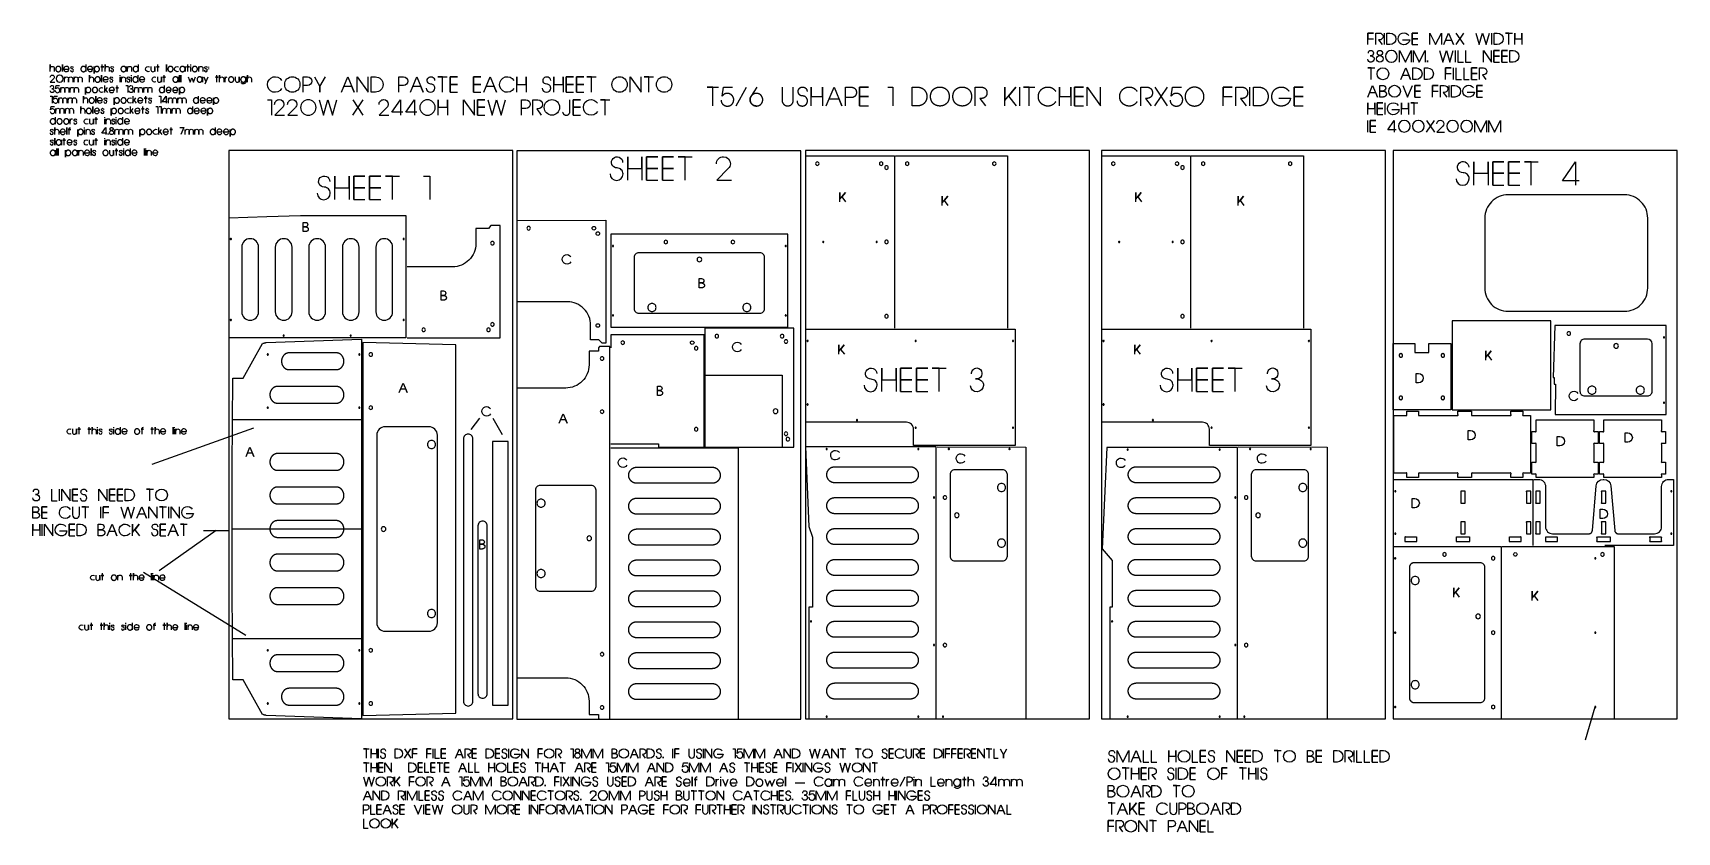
# Model space of a CAD drawing. Extents: x -841 to 6221, y -486 to 2945.
import ezdxf

# ---------------------------------------------------------------- set-up
doc = ezdxf.new("R2010")
doc.units = 0
for name, color, linetype in [('DEFAULT_LAYER', 1, 'CONTINUOUS'), ('DEFAULT_LAYER0', 1, 'CONTINUOUS'), ('LAYER_1', 18, 'CONTINUOUS'), ('T5_LOGOLAYER_2', 18, 'CONTINUOUS'), ('T5_LOGOLAYER_20', 18, 'CONTINUOUS'), ('T5_LOGOLAYER_21', 18, 'CONTINUOUS')]:
    doc.layers.add(name, color=color, linetype=linetype)

msp = doc.modelspace()

# ---------------------------------------------------------------- linework, layer by layer
at = {"layer": 'DEFAULT_LAYER'}
for points in [[(3862, 1047.7), (3862, 1046.9), (3862.1, 1046), (3862.1, 1045.2), (3862.2, 1044.3), (3862.3, 1043.5), (3862.4, 1042.7), (3862.6, 1041.9), (3862.7, 1041), (3862.9, 1040.2), (3863.1, 1039.4), (3863.4, 1038.6), (3863.6, 1037.9), (3863.9, 1037.1), (3864.2, 1036.3), (3864.5, 1035.6), (3864.8, 1034.8), (3865.2, 1034.1), (3865.6, 1033.3), (3866, 1032.6), (3866.4, 1031.9), (3866.8, 1031.2), (3867.2, 1030.5), (3867.7, 1029.8), (3868.2, 1029.2), (3868.7, 1028.5), (3869.2, 1027.9), (3869.7, 1027.3), (3870.2, 1026.6), (3870.8, 1026), (3871.4, 1025.4), (3872, 1024.8), (3872.6, 1024.3), (3873.2, 1023.7), (3873.8, 1023.2), (3874.5, 1022.6), (3875.1, 1022.1), (3875.8, 1021.6), (3876.5, 1021.2), (3877.2, 1020.7), (3877.9, 1020.2), (3878.6, 1019.8), (3879.3, 1019.4), (3880.1, 1019), (3880.9, 1018.6), (3881.6, 1018.2), (3882.4, 1017.8), (3883.2, 1017.5), (3884, 1017.2), (3884.8, 1016.9), (3885.6, 1016.6), (3886.5, 1016.3), (3887.3, 1016.1), (3888.2, 1015.8), (3889, 1015.6), (3889.9, 1015.4), (3890.8, 1015.2), (3891.6, 1015.1), (3892.5, 1014.9), (3893.4, 1014.8), (3894.3, 1014.7), (3895.2, 1014.7), (3896.2, 1014.6), (3897.1, 1014.6), (3898, 1014.6), (4222, 1014.6), (4222.9, 1014.6), (4223.9, 1014.6), (4224.8, 1014.7), (4225.7, 1014.7), (4226.6, 1014.8), (4227.5, 1014.9), (4228.4, 1015.1), (4229.3, 1015.2), (4230.1, 1015.4), (4231, 1015.6), (4231.9, 1015.8), (4232.7, 1016.1), (4233.6, 1016.3), (4234.4, 1016.6), (4235.2, 1016.9), (4236, 1017.2), (4236.8, 1017.5), (4237.6, 1017.8), (4238.4, 1018.2), (4239.2, 1018.6), (4239.9, 1019), (4240.7, 1019.4), (4241.4, 1019.8), (4242.1, 1020.2), (4242.9, 1020.7), (4243.6, 1021.2), (4244.2, 1021.6), (4244.9, 1022.1), (4245.6, 1022.6), (4246.2, 1023.2), (4246.9, 1023.7), (4247.5, 1024.3), (4248.1, 1024.8), (4248.7, 1025.4), (4249.2, 1026), (4249.8, 1026.6), (4250.3, 1027.3), (4250.9, 1027.9), (4251.4, 1028.5), (4251.9, 1029.2), (4252.3, 1029.8), (4252.8, 1030.5), (4253.2, 1031.2), (4253.7, 1031.9), (4254.1, 1032.6), (4254.5, 1033.3), (4254.8, 1034.1), (4255.2, 1034.8), (4255.5, 1035.6), (4255.8, 1036.3), (4256.1, 1037.1), (4256.4, 1037.9), (4256.6, 1038.6), (4256.9, 1039.4), (4257.1, 1040.2), (4257.3, 1041), (4257.5, 1041.9), (4257.6, 1042.7), (4257.7, 1043.5), (4257.8, 1044.3), (4257.9, 1045.2), (4258, 1046), (4258, 1046.9), (4258, 1047.7), (4258, 1048.6), (4258, 1049.4), (4257.9, 1050.3), (4257.8, 1051.1), (4257.7, 1051.9), (4257.6, 1052.8), (4257.5, 1053.6), (4257.3, 1054.4), (4257.1, 1055.2), (4256.9, 1056), (4256.6, 1056.8), (4256.4, 1057.6), (4256.1, 1058.4), (4255.8, 1059.1), (4255.5, 1059.9), (4255.2, 1060.6), (4254.8, 1061.4), (4254.5, 1062.1), (4254.1, 1062.8), (4253.7, 1063.5), (4253.2, 1064.2), (4252.8, 1064.9), (4252.3, 1065.6), (4251.9, 1066.3), (4251.4, 1066.9), (4250.9, 1067.6), (4250.3, 1068.2), (4249.8, 1068.8), (4249.2, 1069.4), (4248.7, 1070), (4248.1, 1070.6), (4247.5, 1071.2), (4246.9, 1071.7), (4246.2, 1072.3), (4245.6, 1072.8), (4244.9, 1073.3), (4244.2, 1073.8), (4243.6, 1074.3), (4242.9, 1074.8), (4242.1, 1075.2), (4241.4, 1075.7), (4240.7, 1076.1), (4239.9, 1076.5), (4239.2, 1076.9), (4238.4, 1077.3), (4237.6, 1077.6), (4236.8, 1078), (4236, 1078.3), (4235.2, 1078.6), (4234.4, 1078.9), (4233.6, 1079.1), (4232.7, 1079.4), (4231.9, 1079.6), (4231, 1079.8), (4230.1, 1080), (4229.3, 1080.2), (4228.4, 1080.4), (4227.5, 1080.5), (4226.6, 1080.6), (4225.7, 1080.7), (4224.8, 1080.8), (4223.9, 1080.8), (4222.9, 1080.9), (4222, 1080.9), (3898, 1080.9), (3897.1, 1080.9), (3896.2, 1080.8), (3895.2, 1080.8), (3894.3, 1080.7), (3893.4, 1080.6), (3892.5, 1080.5), (3891.6, 1080.4), (3890.8, 1080.2), (3889.9, 1080), (3889, 1079.8), (3888.2, 1079.6), (3887.3, 1079.4), (3886.5, 1079.1), (3885.6, 1078.9), (3884.8, 1078.6), (3884, 1078.3), (3883.2, 1078), (3882.4, 1077.6), (3881.6, 1077.3), (3880.9, 1076.9), (3880.1, 1076.5), (3879.3, 1076.1), (3878.6, 1075.7), (3877.9, 1075.2), (3877.2, 1074.8), (3876.5, 1074.3), (3875.8, 1073.8), (3875.1, 1073.3), (3874.5, 1072.8), (3873.8, 1072.3), (3873.2, 1071.7), (3872.6, 1071.2), (3872, 1070.6), (3871.4, 1070), (3870.8, 1069.4), (3870.2, 1068.8), (3869.7, 1068.2), (3869.2, 1067.6), (3868.7, 1066.9), (3868.2, 1066.3), (3867.7, 1065.6), (3867.2, 1064.9), (3866.8, 1064.2), (3866.4, 1063.5), (3866, 1062.8), (3865.6, 1062.1), (3865.2, 1061.4), (3864.8, 1060.6), (3864.5, 1059.9), (3864.2, 1059.1), (3863.9, 1058.4), (3863.6, 1057.6), (3863.4, 1056.8), (3863.1, 1056), (3862.9, 1055.2), (3862.7, 1054.4), (3862.6, 1053.6), (3862.4, 1052.8), (3862.3, 1051.9), (3862.2, 1051.1), (3862.1, 1050.3), (3862.1, 1049.4), (3862, 1048.6)], [(3862, 915.1), (3862, 914.2), (3862.1, 913.4), (3862.1, 912.5), (3862.2, 911.7), (3862.3, 910.9), (3862.4, 910), (3862.6, 909.2), (3862.7, 908.4), (3862.9, 907.6), (3863.1, 906.8), (3863.4, 906), (3863.6, 905.2), (3863.9, 904.5), (3864.2, 903.7), (3864.5, 902.9), (3864.8, 902.2), (3865.2, 901.4), (3865.6, 900.7), (3866, 900), (3866.4, 899.3), (3866.8, 898.6), (3867.2, 897.9), (3867.7, 897.2), (3868.2, 896.5), (3868.7, 895.9), (3869.2, 895.2), (3869.7, 894.6), (3870.2, 894), (3870.8, 893.4), (3871.4, 892.8), (3872, 892.2), (3872.6, 891.6), (3873.2, 891.1), (3873.8, 890.5), (3874.5, 890), (3875.1, 889.5), (3875.8, 889), (3876.5, 888.5), (3877.2, 888), (3877.9, 887.6), (3878.6, 887.2), (3879.3, 886.7), (3880.1, 886.3), (3880.9, 885.9), (3881.6, 885.6), (3882.4, 885.2), (3883.2, 884.9), (3884, 884.5), (3884.8, 884.2), (3885.6, 883.9), (3886.5, 883.7), (3887.3, 883.4), (3888.2, 883.2), (3889, 883), (3889.9, 882.8), (3890.8, 882.6), (3891.6, 882.4), (3892.5, 882.3), (3893.4, 882.2), (3894.3, 882.1), (3895.2, 882), (3896.2, 882), (3897.1, 881.9), (3898, 881.9), (4222, 881.9), (4222.9, 881.9), (4223.9, 882), (4224.8, 882), (4225.7, 882.1), (4226.6, 882.2), (4227.5, 882.3), (4228.4, 882.4), (4229.3, 882.6), (4230.1, 882.8), (4231, 883), (4231.9, 883.2), (4232.7, 883.4), (4233.6, 883.7), (4234.4, 883.9), (4235.2, 884.2), (4236, 884.5), (4236.8, 884.9), (4237.6, 885.2), (4238.4, 885.6), (4239.2, 885.9), (4239.9, 886.3), (4240.7, 886.7), (4241.4, 887.2), (4242.1, 887.6), (4242.9, 888), (4243.6, 888.5), (4244.2, 889), (4244.9, 889.5), (4245.6, 890), (4246.2, 890.5), (4246.9, 891.1), (4247.5, 891.6), (4248.1, 892.2), (4248.7, 892.8), (4249.2, 893.4), (4249.8, 894), (4250.3, 894.6), (4250.9, 895.2), (4251.4, 895.9), (4251.9, 896.5), (4252.3, 897.2), (4252.8, 897.9), (4253.2, 898.6), (4253.7, 899.3), (4254.1, 900), (4254.5, 900.7), (4254.8, 901.4), (4255.2, 902.2), (4255.5, 902.9), (4255.8, 903.7), (4256.1, 904.5), (4256.4, 905.2), (4256.6, 906), (4256.9, 906.8), (4257.1, 907.6), (4257.3, 908.4), (4257.5, 909.2), (4257.6, 910), (4257.7, 910.9), (4257.8, 911.7), (4257.9, 912.5), (4258, 913.4), (4258, 914.2), (4258, 915.1), (4258, 915.9), (4258, 916.8), (4257.9, 917.6), (4257.8, 918.5), (4257.7, 919.3), (4257.6, 920.1), (4257.5, 921), (4257.3, 921.8), (4257.1, 922.6), (4256.9, 923.4), (4256.6, 924.2), (4256.4, 924.9), (4256.1, 925.7), (4255.8, 926.5), (4255.5, 927.2), (4255.2, 928), (4254.8, 928.7), (4254.5, 929.5), (4254.1, 930.2), (4253.7, 930.9), (4253.2, 931.6), (4252.8, 932.3), (4252.3, 933), (4251.9, 933.6), (4251.4, 934.3), (4250.9, 934.9), (4250.3, 935.6), (4249.8, 936.2), (4249.2, 936.8), (4248.7, 937.4), (4248.1, 938), (4247.5, 938.5), (4246.9, 939.1), (4246.2, 939.6), (4245.6, 940.2), (4244.9, 940.7), (4244.2, 941.2), (4243.6, 941.7), (4242.9, 942.1), (4242.1, 942.6), (4241.4, 943), (4240.7, 943.4), (4239.9, 943.9), (4239.2, 944.2), (4238.4, 944.6), (4237.6, 945), (4236.8, 945.3), (4236, 945.6), (4235.2, 945.9), (4234.4, 946.2), (4233.6, 946.5), (4232.7, 946.8), (4231.9, 947), (4231, 947.2), (4230.1, 947.4), (4229.3, 947.6), (4228.4, 947.7), (4227.5, 947.9), (4226.6, 948), (4225.7, 948.1), (4224.8, 948.1), (4223.9, 948.2), (4222.9, 948.2), (4222, 948.2), (3898, 948.2), (3897.1, 948.2), (3896.2, 948.2), (3895.2, 948.1), (3894.3, 948.1), (3893.4, 948), (3892.5, 947.9), (3891.6, 947.7), (3890.8, 947.6), (3889.9, 947.4), (3889, 947.2), (3888.2, 947), (3887.3, 946.8), (3886.5, 946.5), (3885.6, 946.2), (3884.8, 945.9), (3884, 945.6), (3883.2, 945.3), (3882.4, 945), (3881.6, 944.6), (3880.9, 944.2), (3880.1, 943.9), (3879.3, 943.4), (3878.6, 943), (3877.9, 942.6), (3877.2, 942.1), (3876.5, 941.7), (3875.8, 941.2), (3875.1, 940.7), (3874.5, 940.2), (3873.8, 939.6), (3873.2, 939.1), (3872.6, 938.5), (3872, 938), (3871.4, 937.4), (3870.8, 936.8), (3870.2, 936.2), (3869.7, 935.6), (3869.2, 934.9), (3868.7, 934.3), (3868.2, 933.6), (3867.7, 933), (3867.2, 932.3), (3866.8, 931.6), (3866.4, 930.9), (3866, 930.2), (3865.6, 929.5), (3865.2, 928.7), (3864.8, 928), (3864.5, 927.2), (3864.2, 926.5), (3863.9, 925.7), (3863.6, 924.9), (3863.4, 924.2), (3863.1, 923.4), (3862.9, 922.6), (3862.7, 921.8), (3862.6, 921), (3862.4, 920.1), (3862.3, 919.3), (3862.2, 918.5), (3862.1, 917.6), (3862.1, 916.8), (3862, 915.9)], [(3862, 782.5), (3862, 781.6), (3862.1, 780.7), (3862.1, 779.9), (3862.2, 779.1), (3862.3, 778.2), (3862.4, 777.4), (3862.6, 776.6), (3862.7, 775.8), (3862.9, 775), (3863.1, 774.2), (3863.4, 773.4), (3863.6, 772.6), (3863.9, 771.8), (3864.2, 771.1), (3864.5, 770.3), (3864.8, 769.5), (3865.2, 768.8), (3865.6, 768.1), (3866, 767.4), (3866.4, 766.6), (3866.8, 765.9), (3867.2, 765.3), (3867.7, 764.6), (3868.2, 763.9), (3868.7, 763.3), (3869.2, 762.6), (3869.7, 762), (3870.2, 761.4), (3870.8, 760.8), (3871.4, 760.2), (3872, 759.6), (3872.6, 759), (3873.2, 758.5), (3873.8, 757.9), (3874.5, 757.4), (3875.1, 756.9), (3875.8, 756.4), (3876.5, 755.9), (3877.2, 755.4), (3877.9, 755), (3878.6, 754.5), (3879.3, 754.1), (3880.1, 753.7), (3880.9, 753.3), (3881.6, 752.9), (3882.4, 752.6), (3883.2, 752.2), (3884, 751.9), (3884.8, 751.6), (3885.6, 751.3), (3886.5, 751), (3887.3, 750.8), (3888.2, 750.6), (3889, 750.3), (3889.9, 750.1), (3890.8, 750), (3891.6, 749.8), (3892.5, 749.7), (3893.4, 749.6), (3894.3, 749.5), (3895.2, 749.4), (3896.2, 749.3), (3897.1, 749.3), (3898, 749.3), (4222, 749.3), (4222.9, 749.3), (4223.9, 749.3), (4224.8, 749.4), (4225.7, 749.5), (4226.6, 749.6), (4227.5, 749.7), (4228.4, 749.8), (4229.3, 750), (4230.1, 750.1), (4231, 750.3), (4231.9, 750.6), (4232.7, 750.8), (4233.6, 751), (4234.4, 751.3), (4235.2, 751.6), (4236, 751.9), (4236.8, 752.2), (4237.6, 752.6), (4238.4, 752.9), (4239.2, 753.3), (4239.9, 753.7), (4240.7, 754.1), (4241.4, 754.5), (4242.1, 755), (4242.9, 755.4), (4243.6, 755.9), (4244.2, 756.4), (4244.9, 756.9), (4245.6, 757.4), (4246.2, 757.9), (4246.9, 758.5), (4247.5, 759), (4248.1, 759.6), (4248.7, 760.2), (4249.2, 760.8), (4249.8, 761.4), (4250.3, 762), (4250.9, 762.6), (4251.4, 763.3), (4251.9, 763.9), (4252.3, 764.6), (4252.8, 765.3), (4253.2, 765.9), (4253.7, 766.6), (4254.1, 767.4), (4254.5, 768.1), (4254.8, 768.8), (4255.2, 769.5), (4255.5, 770.3), (4255.8, 771.1), (4256.1, 771.8), (4256.4, 772.6), (4256.6, 773.4), (4256.9, 774.2), (4257.1, 775), (4257.3, 775.8), (4257.5, 776.6), (4257.6, 777.4), (4257.7, 778.2), (4257.8, 779.1), (4257.9, 779.9), (4258, 780.7), (4258, 781.6), (4258, 782.5), (4258, 783.3), (4258, 784.2), (4257.9, 785), (4257.8, 785.8), (4257.7, 786.7), (4257.6, 787.5), (4257.5, 788.3), (4257.3, 789.1), (4257.1, 789.9), (4256.9, 790.7), (4256.6, 791.5), (4256.4, 792.3), (4256.1, 793.1), (4255.8, 793.9), (4255.5, 794.6), (4255.2, 795.4), (4254.8, 796.1), (4254.5, 796.8), (4254.1, 797.5), (4253.7, 798.3), (4253.2, 799), (4252.8, 799.6), (4252.3, 800.3), (4251.9, 801), (4251.4, 801.6), (4250.9, 802.3), (4250.3, 802.9), (4249.8, 803.5), (4249.2, 804.2), (4248.7, 804.7), (4248.1, 805.3), (4247.5, 805.9), (4246.9, 806.5), (4246.2, 807), (4245.6, 807.5), (4244.9, 808), (4244.2, 808.5), (4243.6, 809), (4242.9, 809.5), (4242.1, 809.9), (4241.4, 810.4), (4240.7, 810.8), (4239.9, 811.2), (4239.2, 811.6), (4238.4, 812), (4237.6, 812.3), (4236.8, 812.7), (4236, 813), (4235.2, 813.3), (4234.4, 813.6), (4233.6, 813.9), (4232.7, 814.1), (4231.9, 814.4), (4231, 814.6), (4230.1, 814.8), (4229.3, 814.9), (4228.4, 815.1), (4227.5, 815.2), (4226.6, 815.3), (4225.7, 815.4), (4224.8, 815.5), (4223.9, 815.6), (4222.9, 815.6), (4222, 815.6), (3898, 815.6), (3897.1, 815.6), (3896.2, 815.6), (3895.2, 815.5), (3894.3, 815.4), (3893.4, 815.3), (3892.5, 815.2), (3891.6, 815.1), (3890.8, 814.9), (3889.9, 814.8), (3889, 814.6), (3888.2, 814.4), (3887.3, 814.1), (3886.5, 813.9), (3885.6, 813.6), (3884.8, 813.3), (3884, 813), (3883.2, 812.7), (3882.4, 812.3), (3881.6, 812), (3880.9, 811.6), (3880.1, 811.2), (3879.3, 810.8), (3878.6, 810.4), (3877.9, 809.9), (3877.2, 809.5), (3876.5, 809), (3875.8, 808.5), (3875.1, 808), (3874.5, 807.5), (3873.8, 807), (3873.2, 806.5), (3872.6, 805.9), (3872, 805.3), (3871.4, 804.7), (3870.8, 804.2), (3870.2, 803.5), (3869.7, 802.9), (3869.2, 802.3), (3868.7, 801.6), (3868.2, 801), (3867.7, 800.3), (3867.2, 799.6), (3866.8, 799), (3866.4, 798.3), (3866, 797.5), (3865.6, 796.8), (3865.2, 796.1), (3864.8, 795.4), (3864.5, 794.6), (3864.2, 793.9), (3863.9, 793.1), (3863.6, 792.3), (3863.4, 791.5), (3863.1, 790.7), (3862.9, 789.9), (3862.7, 789.1), (3862.6, 788.3), (3862.4, 787.5), (3862.3, 786.7), (3862.2, 785.8), (3862.1, 785), (3862.1, 784.2), (3862, 783.3)], [(3862, 649.8), (3862, 649), (3862.1, 648.1), (3862.1, 647.3), (3862.2, 646.4), (3862.3, 645.6), (3862.4, 644.8), (3862.6, 643.9), (3862.7, 643.1), (3862.9, 642.3), (3863.1, 641.5), (3863.4, 640.7), (3863.6, 640), (3863.9, 639.2), (3864.2, 638.4), (3864.5, 637.7), (3864.8, 636.9), (3865.2, 636.2), (3865.6, 635.4), (3866, 634.7), (3866.4, 634), (3866.8, 633.3), (3867.2, 632.6), (3867.7, 631.9), (3868.2, 631.3), (3868.7, 630.6), (3869.2, 630), (3869.7, 629.3), (3870.2, 628.7), (3870.8, 628.1), (3871.4, 627.5), (3872, 626.9), (3872.6, 626.4), (3873.2, 625.8), (3873.8, 625.3), (3874.5, 624.7), (3875.1, 624.2), (3875.8, 623.7), (3876.5, 623.2), (3877.2, 622.8), (3877.9, 622.3), (3878.6, 621.9), (3879.3, 621.5), (3880.1, 621.1), (3880.9, 620.7), (3881.6, 620.3), (3882.4, 619.9), (3883.2, 619.6), (3884, 619.3), (3884.8, 619), (3885.6, 618.7), (3886.5, 618.4), (3887.3, 618.2), (3888.2, 617.9), (3889, 617.7), (3889.9, 617.5), (3890.8, 617.3), (3891.6, 617.2), (3892.5, 617), (3893.4, 616.9), (3894.3, 616.8), (3895.2, 616.8), (3896.2, 616.7), (3897.1, 616.7), (3898, 616.7), (4222, 616.7), (4222.9, 616.7), (4223.9, 616.7), (4224.8, 616.8), (4225.7, 616.8), (4226.6, 616.9), (4227.5, 617), (4228.4, 617.2), (4229.3, 617.3), (4230.1, 617.5), (4231, 617.7), (4231.9, 617.9), (4232.7, 618.2), (4233.6, 618.4), (4234.4, 618.7), (4235.2, 619), (4236, 619.3), (4236.8, 619.6), (4237.6, 619.9), (4238.4, 620.3), (4239.2, 620.7), (4239.9, 621.1), (4240.7, 621.5), (4241.4, 621.9), (4242.1, 622.3), (4242.9, 622.8), (4243.6, 623.2), (4244.2, 623.7), (4244.9, 624.2), (4245.6, 624.7), (4246.2, 625.3), (4246.9, 625.8), (4247.5, 626.4), (4248.1, 626.9), (4248.7, 627.5), (4249.2, 628.1), (4249.8, 628.7), (4250.3, 629.3), (4250.9, 630), (4251.4, 630.6), (4251.9, 631.3), (4252.3, 631.9), (4252.8, 632.6), (4253.2, 633.3), (4253.7, 634), (4254.1, 634.7), (4254.5, 635.4), (4254.8, 636.2), (4255.2, 636.9), (4255.5, 637.7), (4255.8, 638.4), (4256.1, 639.2), (4256.4, 640), (4256.6, 640.7), (4256.9, 641.5), (4257.1, 642.3), (4257.3, 643.1), (4257.5, 643.9), (4257.6, 644.8), (4257.7, 645.6), (4257.8, 646.4), (4257.9, 647.3), (4258, 648.1), (4258, 649), (4258, 649.8), (4258, 650.7), (4258, 651.5), (4257.9, 652.4), (4257.8, 653.2), (4257.7, 654), (4257.6, 654.9), (4257.5, 655.7), (4257.3, 656.5), (4257.1, 657.3), (4256.9, 658.1), (4256.6, 658.9), (4256.4, 659.7), (4256.1, 660.5), (4255.8, 661.2), (4255.5, 662), (4255.2, 662.7), (4254.8, 663.5), (4254.5, 664.2), (4254.1, 664.9), (4253.7, 665.6), (4253.2, 666.3), (4252.8, 667), (4252.3, 667.7), (4251.9, 668.4), (4251.4, 669), (4250.9, 669.7), (4250.3, 670.3), (4249.8, 670.9), (4249.2, 671.5), (4248.7, 672.1), (4248.1, 672.7), (4247.5, 673.3), (4246.9, 673.8), (4246.2, 674.4), (4245.6, 674.9), (4244.9, 675.4), (4244.2, 675.9), (4243.6, 676.4), (4242.9, 676.9), (4242.1, 677.3), (4241.4, 677.8), (4240.7, 678.2), (4239.9, 678.6), (4239.2, 679), (4238.4, 679.3), (4237.6, 679.7), (4236.8, 680), (4236, 680.4), (4235.2, 680.7), (4234.4, 681), (4233.6, 681.2), (4232.7, 681.5), (4231.9, 681.7), (4231, 681.9), (4230.1, 682.1), (4229.3, 682.3), (4228.4, 682.5), (4227.5, 682.6), (4226.6, 682.7), (4225.7, 682.8), (4224.8, 682.9), (4223.9, 682.9), (4222.9, 683), (4222, 683), (3898, 683), (3897.1, 683), (3896.2, 682.9), (3895.2, 682.9), (3894.3, 682.8), (3893.4, 682.7), (3892.5, 682.6), (3891.6, 682.5), (3890.8, 682.3), (3889.9, 682.1), (3889, 681.9), (3888.2, 681.7), (3887.3, 681.5), (3886.5, 681.2), (3885.6, 681), (3884.8, 680.7), (3884, 680.4), (3883.2, 680), (3882.4, 679.7), (3881.6, 679.3), (3880.9, 679), (3880.1, 678.6), (3879.3, 678.2), (3878.6, 677.8), (3877.9, 677.3), (3877.2, 676.9), (3876.5, 676.4), (3875.8, 675.9), (3875.1, 675.4), (3874.5, 674.9), (3873.8, 674.4), (3873.2, 673.8), (3872.6, 673.3), (3872, 672.7), (3871.4, 672.1), (3870.8, 671.5), (3870.2, 670.9), (3869.7, 670.3), (3869.2, 669.7), (3868.7, 669), (3868.2, 668.4), (3867.7, 667.7), (3867.2, 667), (3866.8, 666.3), (3866.4, 665.6), (3866, 664.9), (3865.6, 664.2), (3865.2, 663.5), (3864.8, 662.7), (3864.5, 662), (3864.2, 661.2), (3863.9, 660.5), (3863.6, 659.7), (3863.4, 658.9), (3863.1, 658.1), (3862.9, 657.3), (3862.7, 656.5), (3862.6, 655.7), (3862.4, 654.9), (3862.3, 654), (3862.2, 653.2), (3862.1, 652.4), (3862.1, 651.5), (3862, 650.7)], [(3862, 517.2), (3862, 516.3), (3862.1, 515.5), (3862.1, 514.6), (3862.2, 513.8), (3862.3, 513), (3862.4, 512.1), (3862.6, 511.3), (3862.7, 510.5), (3862.9, 509.7), (3863.1, 508.9), (3863.4, 508.1), (3863.6, 507.3), (3863.9, 506.5), (3864.2, 505.8), (3864.5, 505), (3864.8, 504.3), (3865.2, 503.5), (3865.6, 502.8), (3866, 502.1), (3866.4, 501.4), (3866.8, 500.7), (3867.2, 500), (3867.7, 499.3), (3868.2, 498.6), (3868.7, 498), (3869.2, 497.3), (3869.7, 496.7), (3870.2, 496.1), (3870.8, 495.5), (3871.4, 494.9), (3872, 494.3), (3872.6, 493.7), (3873.2, 493.2), (3873.8, 492.6), (3874.5, 492.1), (3875.1, 491.6), (3875.8, 491.1), (3876.5, 490.6), (3877.2, 490.1), (3877.9, 489.7), (3878.6, 489.2), (3879.3, 488.8), (3880.1, 488.4), (3880.9, 488), (3881.6, 487.7), (3882.4, 487.3), (3883.2, 487), (3884, 486.6), (3884.8, 486.3), (3885.6, 486), (3886.5, 485.8), (3887.3, 485.5), (3888.2, 485.3), (3889, 485.1), (3889.9, 484.9), (3890.8, 484.7), (3891.6, 484.5), (3892.5, 484.4), (3893.4, 484.3), (3894.3, 484.2), (3895.2, 484.1), (3896.2, 484.1), (3897.1, 484), (3898, 484), (4222, 484), (4222.9, 484), (4223.9, 484.1), (4224.8, 484.1), (4225.7, 484.2), (4226.6, 484.3), (4227.5, 484.4), (4228.4, 484.5), (4229.3, 484.7), (4230.1, 484.9), (4231, 485.1), (4231.9, 485.3), (4232.7, 485.5), (4233.6, 485.8), (4234.4, 486), (4235.2, 486.3), (4236, 486.6), (4236.8, 487), (4237.6, 487.3), (4238.4, 487.7), (4239.2, 488), (4239.9, 488.4), (4240.7, 488.8), (4241.4, 489.2), (4242.1, 489.7), (4242.9, 490.1), (4243.6, 490.6), (4244.2, 491.1), (4244.9, 491.6), (4245.6, 492.1), (4246.2, 492.6), (4246.9, 493.2), (4247.5, 493.7), (4248.1, 494.3), (4248.7, 494.9), (4249.2, 495.5), (4249.8, 496.1), (4250.3, 496.7), (4250.9, 497.3), (4251.4, 498), (4251.9, 498.6), (4252.3, 499.3), (4252.8, 500), (4253.2, 500.7), (4253.7, 501.4), (4254.1, 502.1), (4254.5, 502.8), (4254.8, 503.5), (4255.2, 504.3), (4255.5, 505), (4255.8, 505.8), (4256.1, 506.5), (4256.4, 507.3), (4256.6, 508.1), (4256.9, 508.9), (4257.1, 509.7), (4257.3, 510.5), (4257.5, 511.3), (4257.6, 512.1), (4257.7, 513), (4257.8, 513.8), (4257.9, 514.6), (4258, 515.5), (4258, 516.3), (4258, 517.2), (4258, 518), (4258, 518.9), (4257.9, 519.7), (4257.8, 520.6), (4257.7, 521.4), (4257.6, 522.2), (4257.5, 523.1), (4257.3, 523.9), (4257.1, 524.7), (4256.9, 525.5), (4256.6, 526.3), (4256.4, 527), (4256.1, 527.8), (4255.8, 528.6), (4255.5, 529.3), (4255.2, 530.1), (4254.8, 530.8), (4254.5, 531.6), (4254.1, 532.3), (4253.7, 533), (4253.2, 533.7), (4252.8, 534.4), (4252.3, 535.1), (4251.9, 535.7), (4251.4, 536.4), (4250.9, 537), (4250.3, 537.7), (4249.8, 538.3), (4249.2, 538.9), (4248.7, 539.5), (4248.1, 540.1), (4247.5, 540.6), (4246.9, 541.2), (4246.2, 541.7), (4245.6, 542.3), (4244.9, 542.8), (4244.2, 543.3), (4243.6, 543.8), (4242.9, 544.2), (4242.1, 544.7), (4241.4, 545.1), (4240.7, 545.5), (4239.9, 545.9), (4239.2, 546.3), (4238.4, 546.7), (4237.6, 547.1), (4236.8, 547.4), (4236, 547.7), (4235.2, 548), (4234.4, 548.3), (4233.6, 548.6), (4232.7, 548.9), (4231.9, 549.1), (4231, 549.3), (4230.1, 549.5), (4229.3, 549.7), (4228.4, 549.8), (4227.5, 550), (4226.6, 550.1), (4225.7, 550.2), (4224.8, 550.2), (4223.9, 550.3), (4222.9, 550.3), (4222, 550.3), (3898, 550.3), (3897.1, 550.3), (3896.2, 550.3), (3895.2, 550.2), (3894.3, 550.2), (3893.4, 550.1), (3892.5, 550), (3891.6, 549.8), (3890.8, 549.7), (3889.9, 549.5), (3889, 549.3), (3888.2, 549.1), (3887.3, 548.9), (3886.5, 548.6), (3885.6, 548.3), (3884.8, 548), (3884, 547.7), (3883.2, 547.4), (3882.4, 547.1), (3881.6, 546.7), (3880.9, 546.3), (3880.1, 545.9), (3879.3, 545.5), (3878.6, 545.1), (3877.9, 544.7), (3877.2, 544.2), (3876.5, 543.8), (3875.8, 543.3), (3875.1, 542.8), (3874.5, 542.3), (3873.8, 541.7), (3873.2, 541.2), (3872.6, 540.6), (3872, 540.1), (3871.4, 539.5), (3870.8, 538.9), (3870.2, 538.3), (3869.7, 537.7), (3869.2, 537), (3868.7, 536.4), (3868.2, 535.7), (3867.7, 535.1), (3867.2, 534.4), (3866.8, 533.7), (3866.4, 533), (3866, 532.3), (3865.6, 531.6), (3865.2, 530.8), (3864.8, 530.1), (3864.5, 529.3), (3864.2, 528.6), (3863.9, 527.8), (3863.6, 527), (3863.4, 526.3), (3863.1, 525.5), (3862.9, 524.7), (3862.7, 523.9), (3862.6, 523.1), (3862.4, 522.2), (3862.3, 521.4), (3862.2, 520.6), (3862.1, 519.7), (3862.1, 518.9), (3862, 518)], [(3862, 384.5), (3862, 383.7), (3862.1, 382.8), (3862.1, 382), (3862.2, 381.2), (3862.3, 380.3), (3862.4, 379.5), (3862.6, 378.7), (3862.7, 377.9), (3862.9, 377.1), (3863.1, 376.3), (3863.4, 375.5), (3863.6, 374.7), (3863.9, 373.9), (3864.2, 373.1), (3864.5, 372.4), (3864.8, 371.6), (3865.2, 370.9), (3865.6, 370.2), (3866, 369.5), (3866.4, 368.7), (3866.8, 368), (3867.2, 367.4), (3867.7, 366.7), (3868.2, 366), (3868.7, 365.4), (3869.2, 364.7), (3869.7, 364.1), (3870.2, 363.5), (3870.8, 362.8), (3871.4, 362.3), (3872, 361.7), (3872.6, 361.1), (3873.2, 360.5), (3873.8, 360), (3874.5, 359.5), (3875.1, 359), (3875.8, 358.5), (3876.5, 358), (3877.2, 357.5), (3877.9, 357.1), (3878.6, 356.6), (3879.3, 356.2), (3880.1, 355.8), (3880.9, 355.4), (3881.6, 355), (3882.4, 354.7), (3883.2, 354.3), (3884, 354), (3884.8, 353.7), (3885.6, 353.4), (3886.5, 353.1), (3887.3, 352.9), (3888.2, 352.6), (3889, 352.4), (3889.9, 352.2), (3890.8, 352.1), (3891.6, 351.9), (3892.5, 351.8), (3893.4, 351.7), (3894.3, 351.6), (3895.2, 351.5), (3896.2, 351.4), (3897.1, 351.4), (3898, 351.4), (4222, 351.4), (4222.9, 351.4), (4223.9, 351.4), (4224.8, 351.5), (4225.7, 351.6), (4226.6, 351.7), (4227.5, 351.8), (4228.4, 351.9), (4229.3, 352.1), (4230.1, 352.2), (4231, 352.4), (4231.9, 352.6), (4232.7, 352.9), (4233.6, 353.1), (4234.4, 353.4), (4235.2, 353.7), (4236, 354), (4236.8, 354.3), (4237.6, 354.7), (4238.4, 355), (4239.2, 355.4), (4239.9, 355.8), (4240.7, 356.2), (4241.4, 356.6), (4242.1, 357.1), (4242.9, 357.5), (4243.6, 358), (4244.2, 358.5), (4244.9, 359), (4245.6, 359.5), (4246.2, 360), (4246.9, 360.5), (4247.5, 361.1), (4248.1, 361.7), (4248.7, 362.3), (4249.2, 362.8), (4249.8, 363.5), (4250.3, 364.1), (4250.9, 364.7), (4251.4, 365.4), (4251.9, 366), (4252.3, 366.7), (4252.8, 367.4), (4253.2, 368), (4253.7, 368.7), (4254.1, 369.5), (4254.5, 370.2), (4254.8, 370.9), (4255.2, 371.6), (4255.5, 372.4), (4255.8, 373.1), (4256.1, 373.9), (4256.4, 374.7), (4256.6, 375.5), (4256.9, 376.3), (4257.1, 377.1), (4257.3, 377.9), (4257.5, 378.7), (4257.6, 379.5), (4257.7, 380.3), (4257.8, 381.2), (4257.9, 382), (4258, 382.8), (4258, 383.7), (4258, 384.5), (4258, 385.4), (4258, 386.3), (4257.9, 387.1), (4257.8, 387.9), (4257.7, 388.8), (4257.6, 389.6), (4257.5, 390.4), (4257.3, 391.2), (4257.1, 392), (4256.9, 392.8), (4256.6, 393.6), (4256.4, 394.4), (4256.1, 395.2), (4255.8, 396), (4255.5, 396.7), (4255.2, 397.5), (4254.8, 398.2), (4254.5, 398.9), (4254.1, 399.6), (4253.7, 400.4), (4253.2, 401.1), (4252.8, 401.7), (4252.3, 402.4), (4251.9, 403.1), (4251.4, 403.7), (4250.9, 404.4), (4250.3, 405), (4249.8, 405.6), (4249.2, 406.2), (4248.7, 406.8), (4248.1, 407.4), (4247.5, 408), (4246.9, 408.6), (4246.2, 409.1), (4245.6, 409.6), (4244.9, 410.1), (4244.2, 410.6), (4243.6, 411.1), (4242.9, 411.6), (4242.1, 412), (4241.4, 412.5), (4240.7, 412.9), (4239.9, 413.3), (4239.2, 413.7), (4238.4, 414.1), (4237.6, 414.4), (4236.8, 414.8), (4236, 415.1), (4235.2, 415.4), (4234.4, 415.7), (4233.6, 416), (4232.7, 416.2), (4231.9, 416.4), (4231, 416.7), (4230.1, 416.9), (4229.3, 417), (4228.4, 417.2), (4227.5, 417.3), (4226.6, 417.4), (4225.7, 417.5), (4224.8, 417.6), (4223.9, 417.7), (4222.9, 417.7), (4222, 417.7), (3898, 417.7), (3897.1, 417.7), (3896.2, 417.7), (3895.2, 417.6), (3894.3, 417.5), (3893.4, 417.4), (3892.5, 417.3), (3891.6, 417.2), (3890.8, 417), (3889.9, 416.9), (3889, 416.7), (3888.2, 416.4), (3887.3, 416.2), (3886.5, 416), (3885.6, 415.7), (3884.8, 415.4), (3884, 415.1), (3883.2, 414.8), (3882.4, 414.4), (3881.6, 414.1), (3880.9, 413.7), (3880.1, 413.3), (3879.3, 412.9), (3878.6, 412.5), (3877.9, 412), (3877.2, 411.6), (3876.5, 411.1), (3875.8, 410.6), (3875.1, 410.1), (3874.5, 409.6), (3873.8, 409.1), (3873.2, 408.6), (3872.6, 408), (3872, 407.4), (3871.4, 406.8), (3870.8, 406.2), (3870.2, 405.6), (3869.7, 405), (3869.2, 404.4), (3868.7, 403.7), (3868.2, 403.1), (3867.7, 402.4), (3867.2, 401.7), (3866.8, 401.1), (3866.4, 400.4), (3866, 399.6), (3865.6, 398.9), (3865.2, 398.2), (3864.8, 397.5), (3864.5, 396.7), (3864.2, 396), (3863.9, 395.2), (3863.6, 394.4), (3863.4, 393.6), (3863.1, 392.8), (3862.9, 392), (3862.7, 391.2), (3862.6, 390.4), (3862.4, 389.6), (3862.3, 388.8), (3862.2, 387.9), (3862.1, 387.1), (3862.1, 386.3), (3862, 385.4)], [(3862, 251.9), (3862, 251.1), (3862.1, 250.2), (3862.1, 249.4), (3862.2, 248.5), (3862.3, 247.7), (3862.4, 246.9), (3862.6, 246), (3862.7, 245.2), (3862.9, 244.4), (3863.1, 243.6), (3863.4, 242.8), (3863.6, 242.1), (3863.9, 241.3), (3864.2, 240.5), (3864.5, 239.8), (3864.8, 239), (3865.2, 238.3), (3865.6, 237.5), (3866, 236.8), (3866.4, 236.1), (3866.8, 235.4), (3867.2, 234.7), (3867.7, 234), (3868.2, 233.4), (3868.7, 232.7), (3869.2, 232.1), (3869.7, 231.4), (3870.2, 230.8), (3870.8, 230.2), (3871.4, 229.6), (3872, 229), (3872.6, 228.5), (3873.2, 227.9), (3873.8, 227.4), (3874.5, 226.8), (3875.1, 226.3), (3875.8, 225.8), (3876.5, 225.3), (3877.2, 224.9), (3877.9, 224.4), (3878.6, 224), (3879.3, 223.6), (3880.1, 223.1), (3880.9, 222.8), (3881.6, 222.4), (3882.4, 222), (3883.2, 221.7), (3884, 221.4), (3884.8, 221.1), (3885.6, 220.8), (3886.5, 220.5), (3887.3, 220.2), (3888.2, 220), (3889, 219.8), (3889.9, 219.6), (3890.8, 219.4), (3891.6, 219.3), (3892.5, 219.1), (3893.4, 219), (3894.3, 218.9), (3895.2, 218.9), (3896.2, 218.8), (3897.1, 218.8), (3898, 218.8), (4222, 218.8), (4222.9, 218.8), (4223.9, 218.8), (4224.8, 218.9), (4225.7, 218.9), (4226.6, 219), (4227.5, 219.1), (4228.4, 219.3), (4229.3, 219.4), (4230.1, 219.6), (4231, 219.8), (4231.9, 220), (4232.7, 220.2), (4233.6, 220.5), (4234.4, 220.8), (4235.2, 221.1), (4236, 221.4), (4236.8, 221.7), (4237.6, 222), (4238.4, 222.4), (4239.2, 222.8), (4239.9, 223.1), (4240.7, 223.6), (4241.4, 224), (4242.1, 224.4), (4242.9, 224.9), (4243.6, 225.3), (4244.2, 225.8), (4244.9, 226.3), (4245.6, 226.8), (4246.2, 227.4), (4246.9, 227.9), (4247.5, 228.5), (4248.1, 229), (4248.7, 229.6), (4249.2, 230.2), (4249.8, 230.8), (4250.3, 231.4), (4250.9, 232.1), (4251.4, 232.7), (4251.9, 233.4), (4252.3, 234), (4252.8, 234.7), (4253.2, 235.4), (4253.7, 236.1), (4254.1, 236.8), (4254.5, 237.5), (4254.8, 238.3), (4255.2, 239), (4255.5, 239.8), (4255.8, 240.5), (4256.1, 241.3), (4256.4, 242.1), (4256.6, 242.8), (4256.9, 243.6), (4257.1, 244.4), (4257.3, 245.2), (4257.5, 246), (4257.6, 246.9), (4257.7, 247.7), (4257.8, 248.5), (4257.9, 249.4), (4258, 250.2), (4258, 251.1), (4258, 251.9), (4258, 252.8), (4258, 253.6), (4257.9, 254.5), (4257.8, 255.3), (4257.7, 256.1), (4257.6, 257), (4257.5, 257.8), (4257.3, 258.6), (4257.1, 259.4), (4256.9, 260.2), (4256.6, 261), (4256.4, 261.8), (4256.1, 262.5), (4255.8, 263.3), (4255.5, 264.1), (4255.2, 264.8), (4254.8, 265.6), (4254.5, 266.3), (4254.1, 267), (4253.7, 267.7), (4253.2, 268.4), (4252.8, 269.1), (4252.3, 269.8), (4251.9, 270.5), (4251.4, 271.1), (4250.9, 271.8), (4250.3, 272.4), (4249.8, 273), (4249.2, 273.6), (4248.7, 274.2), (4248.1, 274.8), (4247.5, 275.4), (4246.9, 275.9), (4246.2, 276.5), (4245.6, 277), (4244.9, 277.5), (4244.2, 278), (4243.6, 278.5), (4242.9, 279), (4242.1, 279.4), (4241.4, 279.8), (4240.7, 280.3), (4239.9, 280.7), (4239.2, 281.1), (4238.4, 281.4), (4237.6, 281.8), (4236.8, 282.1), (4236, 282.5), (4235.2, 282.8), (4234.4, 283.1), (4233.6, 283.3), (4232.7, 283.6), (4231.9, 283.8), (4231, 284), (4230.1, 284.2), (4229.3, 284.4), (4228.4, 284.6), (4227.5, 284.7), (4226.6, 284.8), (4225.7, 284.9), (4224.8, 285), (4223.9, 285), (4222.9, 285.1), (4222, 285.1), (3898, 285.1), (3897.1, 285.1), (3896.2, 285), (3895.2, 285), (3894.3, 284.9), (3893.4, 284.8), (3892.5, 284.7), (3891.6, 284.6), (3890.8, 284.4), (3889.9, 284.2), (3889, 284), (3888.2, 283.8), (3887.3, 283.6), (3886.5, 283.3), (3885.6, 283.1), (3884.8, 282.8), (3884, 282.5), (3883.2, 282.1), (3882.4, 281.8), (3881.6, 281.4), (3880.9, 281.1), (3880.1, 280.7), (3879.3, 280.3), (3878.6, 279.8), (3877.9, 279.4), (3877.2, 279), (3876.5, 278.5), (3875.8, 278), (3875.1, 277.5), (3874.5, 277), (3873.8, 276.5), (3873.2, 275.9), (3872.6, 275.4), (3872, 274.8), (3871.4, 274.2), (3870.8, 273.6), (3870.2, 273), (3869.7, 272.4), (3869.2, 271.8), (3868.7, 271.1), (3868.2, 270.5), (3867.7, 269.8), (3867.2, 269.1), (3866.8, 268.4), (3866.4, 267.7), (3866, 267), (3865.6, 266.3), (3865.2, 265.6), (3864.8, 264.8), (3864.5, 264.1), (3864.2, 263.3), (3863.9, 262.5), (3863.6, 261.8), (3863.4, 261), (3863.1, 260.2), (3862.9, 259.4), (3862.7, 258.6), (3862.6, 257.8), (3862.4, 257), (3862.3, 256.1), (3862.2, 255.3), (3862.1, 254.5), (3862.1, 253.6), (3862, 252.8)], [(3862, 119.3), (3862, 118.4), (3862.1, 117.6), (3862.1, 116.7), (3862.2, 115.9), (3862.3, 115.1), (3862.4, 114.2), (3862.6, 113.4), (3862.7, 112.6), (3862.9, 111.8), (3863.1, 111), (3863.4, 110.2), (3863.6, 109.4), (3863.9, 108.6), (3864.2, 107.9), (3864.5, 107.1), (3864.8, 106.4), (3865.2, 105.6), (3865.6, 104.9), (3866, 104.2), (3866.4, 103.5), (3866.8, 102.8), (3867.2, 102.1), (3867.7, 101.4), (3868.2, 100.7), (3868.7, 100.1), (3869.2, 99.4), (3869.7, 98.8), (3870.2, 98.2), (3870.8, 97.6), (3871.4, 97), (3872, 96.4), (3872.6, 95.8), (3873.2, 95.3), (3873.8, 94.7), (3874.5, 94.2), (3875.1, 93.7), (3875.8, 93.2), (3876.5, 92.7), (3877.2, 92.2), (3877.9, 91.8), (3878.6, 91.3), (3879.3, 90.9), (3880.1, 90.5), (3880.9, 90.1), (3881.6, 89.7), (3882.4, 89.4), (3883.2, 89.1), (3884, 88.7), (3884.8, 88.4), (3885.6, 88.1), (3886.5, 87.9), (3887.3, 87.6), (3888.2, 87.4), (3889, 87.2), (3889.9, 87), (3890.8, 86.8), (3891.6, 86.6), (3892.5, 86.5), (3893.4, 86.4), (3894.3, 86.3), (3895.2, 86.2), (3896.2, 86.2), (3897.1, 86.1), (3898, 86.1), (4222, 86.1), (4222.9, 86.1), (4223.9, 86.2), (4224.8, 86.2), (4225.7, 86.3), (4226.6, 86.4), (4227.5, 86.5), (4228.4, 86.6), (4229.3, 86.8), (4230.1, 87), (4231, 87.2), (4231.9, 87.4), (4232.7, 87.6), (4233.6, 87.9), (4234.4, 88.1), (4235.2, 88.4), (4236, 88.7), (4236.8, 89.1), (4237.6, 89.4), (4238.4, 89.7), (4239.2, 90.1), (4239.9, 90.5), (4240.7, 90.9), (4241.4, 91.3), (4242.1, 91.8), (4242.9, 92.2), (4243.6, 92.7), (4244.2, 93.2), (4244.9, 93.7), (4245.6, 94.2), (4246.2, 94.7), (4246.9, 95.3), (4247.5, 95.8), (4248.1, 96.4), (4248.7, 97), (4249.2, 97.6), (4249.8, 98.2), (4250.3, 98.8), (4250.9, 99.4), (4251.4, 100.1), (4251.9, 100.7), (4252.3, 101.4), (4252.8, 102.1), (4253.2, 102.8), (4253.7, 103.5), (4254.1, 104.2), (4254.5, 104.9), (4254.8, 105.6), (4255.2, 106.4), (4255.5, 107.1), (4255.8, 107.9), (4256.1, 108.6), (4256.4, 109.4), (4256.6, 110.2), (4256.9, 111), (4257.1, 111.8), (4257.3, 112.6), (4257.5, 113.4), (4257.6, 114.2), (4257.7, 115.1), (4257.8, 115.9), (4257.9, 116.7), (4258, 117.6), (4258, 118.4), (4258, 119.3), (4258, 120.1), (4258, 121), (4257.9, 121.8), (4257.8, 122.7), (4257.7, 123.5), (4257.6, 124.3), (4257.5, 125.1), (4257.3, 126), (4257.1, 126.8), (4256.9, 127.6), (4256.6, 128.4), (4256.4, 129.1), (4256.1, 129.9), (4255.8, 130.7), (4255.5, 131.4), (4255.2, 132.2), (4254.8, 132.9), (4254.5, 133.7), (4254.1, 134.4), (4253.7, 135.1), (4253.2, 135.8), (4252.8, 136.5), (4252.3, 137.2), (4251.9, 137.8), (4251.4, 138.5), (4250.9, 139.1), (4250.3, 139.8), (4249.8, 140.4), (4249.2, 141), (4248.7, 141.6), (4248.1, 142.2), (4247.5, 142.7), (4246.9, 143.3), (4246.2, 143.8), (4245.6, 144.4), (4244.9, 144.9), (4244.2, 145.4), (4243.6, 145.9), (4242.9, 146.3), (4242.1, 146.8), (4241.4, 147.2), (4240.7, 147.6), (4239.9, 148), (4239.2, 148.4), (4238.4, 148.8), (4237.6, 149.2), (4236.8, 149.5), (4236, 149.8), (4235.2, 150.1), (4234.4, 150.4), (4233.6, 150.7), (4232.7, 150.9), (4231.9, 151.2), (4231, 151.4), (4230.1, 151.6), (4229.3, 151.8), (4228.4, 151.9), (4227.5, 152.1), (4226.6, 152.2), (4225.7, 152.3), (4224.8, 152.3), (4223.9, 152.4), (4222.9, 152.4), (4222, 152.4), (3898, 152.4), (3897.1, 152.4), (3896.2, 152.4), (3895.2, 152.3), (3894.3, 152.3), (3893.4, 152.2), (3892.5, 152.1), (3891.6, 151.9), (3890.8, 151.8), (3889.9, 151.6), (3889, 151.4), (3888.2, 151.2), (3887.3, 150.9), (3886.5, 150.7), (3885.6, 150.4), (3884.8, 150.1), (3884, 149.8), (3883.2, 149.5), (3882.4, 149.2), (3881.6, 148.8), (3880.9, 148.4), (3880.1, 148), (3879.3, 147.6), (3878.6, 147.2), (3877.9, 146.8), (3877.2, 146.3), (3876.5, 145.9), (3875.8, 145.4), (3875.1, 144.9), (3874.5, 144.4), (3873.8, 143.8), (3873.2, 143.3), (3872.6, 142.7), (3872, 142.2), (3871.4, 141.6), (3870.8, 141), (3870.2, 140.4), (3869.7, 139.8), (3869.2, 139.1), (3868.7, 138.5), (3868.2, 137.8), (3867.7, 137.2), (3867.2, 136.5), (3866.8, 135.8), (3866.4, 135.1), (3866, 134.4), (3865.6, 133.7), (3865.2, 132.9), (3864.8, 132.2), (3864.5, 131.4), (3864.2, 130.7), (3863.9, 129.9), (3863.6, 129.1), (3863.4, 128.4), (3863.1, 127.6), (3862.9, 126.8), (3862.7, 126), (3862.6, 125.1), (3862.4, 124.3), (3862.3, 123.5), (3862.2, 122.7), (3862.1, 121.8), (3862.1, 121), (3862, 120.1)]]:
    msp.add_lwpolyline(points, close=True, dxfattribs=at)
at = {"layer": 'DEFAULT_LAYER0'}
for points in [[(0, 0), (1220, 0), (1220, 2440), (0, 2440)], [(1237.4, -2.1), (2457.4, -2.1), (2457.4, 2437.9), (1237.4, 2437.9)], [(1641.4, 1680.9), (2401.4, 1680.9), (2401.4, 2080.9), (1641.4, 2080.9)], [(16.9, 1462.5), (24.3, 1462.5), (61.8, 1462.5), (144.9, 1610.9), (145.8, 1611.3), (146.7, 1611.7), (147.6, 1612.1), (148.6, 1612.5), (149.5, 1612.8), (150.5, 1613.1), (151.5, 1613.4), (152.5, 1613.7), (153.5, 1613.9), (154.5, 1614.2), (155.5, 1614.4), (156.5, 1614.5), (157.5, 1614.7), (158.5, 1614.8), (159.4, 1614.9), (160.4, 1615), (161.4, 1615), (569.7, 1630), (569.7, 0), (161.4, 15), (160.4, 15), (159.4, 15.1), (158.5, 15.2), (157.5, 15.3), (156.5, 15.5), (155.5, 15.6), (154.5, 15.8), (153.5, 16.1), (152.5, 16.3), (151.5, 16.6), (150.5, 16.9), (149.5, 17.2), (148.6, 17.5), (147.6, 17.9), (146.7, 18.3), (145.8, 18.7), (144.9, 19.1), (61.8, 167.5), (24.3, 167.5), (16.9, 167.5), (14.7, 551.1), (14.7, 815), (14.7, 1078.9)], [(2045.4, 1166.9), (2427.4, 1166.9), (2427.4, 1676.9), (2045.4, 1676.9)], [(226.7, 1535), (226.7, 1534.1), (226.7, 1533.1), (226.8, 1532.2), (226.9, 1531.3), (227, 1530.4), (227.1, 1529.5), (227.2, 1528.6), (227.4, 1527.7), (227.5, 1526.9), (227.7, 1526), (227.9, 1525.1), (228.2, 1524.3), (228.4, 1523.5), (228.7, 1522.6), (229, 1521.8), (229.3, 1521), (229.6, 1520.2), (229.9, 1519.4), (230.3, 1518.6), (230.6, 1517.8), (231, 1517.1), (231.4, 1516.3), (231.8, 1515.6), (232.2, 1514.9), (232.7, 1514.2), (233.2, 1513.5), (233.6, 1512.8), (234.1, 1512.1), (234.6, 1511.4), (235.1, 1510.8), (235.7, 1510.2), (236.2, 1509.5), (236.8, 1508.9), (237.3, 1508.4), (237.9, 1507.8), (238.5, 1507.2), (239.1, 1506.7), (239.7, 1506.2), (240.4, 1505.6), (241, 1505.1), (241.7, 1504.7), (242.3, 1504.2), (243, 1503.8), (243.7, 1503.3), (244.4, 1502.9), (245.1, 1502.5), (245.8, 1502.2), (246.5, 1501.8), (247.3, 1501.5), (248, 1501.2), (248.8, 1500.9), (249.5, 1500.6), (250.3, 1500.4), (251.1, 1500.1), (251.8, 1499.9), (252.6, 1499.7), (253.4, 1499.6), (254.2, 1499.4), (255, 1499.3), (255.9, 1499.2), (256.7, 1499.1), (257.5, 1499), (258.3, 1499), (259.2, 1499), (462.2, 1499), (463.1, 1499), (463.9, 1499), (464.7, 1499.1), (465.5, 1499.2), (466.4, 1499.3), (467.2, 1499.4), (468, 1499.6), (468.8, 1499.7), (469.6, 1499.9), (470.3, 1500.1), (471.1, 1500.4), (471.9, 1500.6), (472.6, 1500.9), (473.4, 1501.2), (474.1, 1501.5), (474.9, 1501.8), (475.6, 1502.2), (476.3, 1502.5), (477, 1502.9), (477.7, 1503.3), (478.4, 1503.8), (479.1, 1504.2), (479.7, 1504.7), (480.4, 1505.1), (481, 1505.6), (481.7, 1506.2), (482.3, 1506.7), (482.9, 1507.2), (483.5, 1507.8), (484.1, 1508.4), (484.6, 1508.9), (485.2, 1509.5), (485.7, 1510.2), (486.3, 1510.8), (486.8, 1511.4), (487.3, 1512.1), (487.8, 1512.8), (488.2, 1513.5), (488.7, 1514.2), (489.2, 1514.9), (489.6, 1515.6), (490, 1516.3), (490.4, 1517.1), (490.8, 1517.8), (491.1, 1518.6), (491.5, 1519.4), (491.8, 1520.2), (492.1, 1521), (492.4, 1521.8), (492.7, 1522.6), (493, 1523.5), (493.2, 1524.3), (493.5, 1525.1), (493.7, 1526), (493.9, 1526.9), (494, 1527.7), (494.2, 1528.6), (494.3, 1529.5), (494.4, 1530.4), (494.5, 1531.3), (494.6, 1532.2), (494.7, 1533.1), (494.7, 1534.1), (494.7, 1535), (494.7, 1535.9), (494.7, 1536.9), (494.6, 1537.8), (494.5, 1538.7), (494.4, 1539.6), (494.3, 1540.5), (494.2, 1541.4), (494, 1542.3), (493.9, 1543.1), (493.7, 1544), (493.5, 1544.9), (493.2, 1545.7), (493, 1546.5), (492.7, 1547.4), (492.4, 1548.2), (492.1, 1549), (491.8, 1549.8), (491.5, 1550.6), (491.1, 1551.4), (490.8, 1552.2), (490.4, 1552.9), (490, 1553.7), (489.6, 1554.4), (489.2, 1555.1), (488.7, 1555.8), (488.2, 1556.5), (487.8, 1557.2), (487.3, 1557.9), (486.8, 1558.6), (486.3, 1559.2), (485.7, 1559.8), (485.2, 1560.5), (484.6, 1561.1), (484.1, 1561.6), (483.5, 1562.2), (482.9, 1562.8), (482.3, 1563.3), (481.7, 1563.8), (481, 1564.4), (480.4, 1564.9), (479.7, 1565.3), (479.1, 1565.8), (478.4, 1566.2), (477.7, 1566.7), (477, 1567.1), (476.3, 1567.4), (475.6, 1567.8), (474.9, 1568.2), (474.1, 1568.5), (473.4, 1568.8), (472.6, 1569.1), (471.9, 1569.4), (471.1, 1569.6), (470.3, 1569.9), (469.6, 1570.1), (468.8, 1570.3), (468, 1570.4), (467.2, 1570.6), (466.4, 1570.7), (465.5, 1570.8), (464.7, 1570.9), (463.9, 1571), (463.1, 1571), (462.2, 1571), (259.2, 1571), (258.3, 1571), (257.5, 1571), (256.7, 1570.9), (255.9, 1570.8), (255, 1570.7), (254.2, 1570.6), (253.4, 1570.4), (252.6, 1570.3), (251.8, 1570.1), (251.1, 1569.9), (250.3, 1569.6), (249.5, 1569.4), (248.8, 1569.1), (248, 1568.8), (247.3, 1568.5), (246.5, 1568.2), (245.8, 1567.8), (245.1, 1567.4), (244.4, 1567.1), (243.7, 1566.7), (243, 1566.2), (242.3, 1565.8), (241.7, 1565.3), (241, 1564.9), (240.4, 1564.4), (239.7, 1563.8), (239.1, 1563.3), (238.5, 1562.8), (237.9, 1562.2), (237.3, 1561.6), (236.8, 1561.1), (236.2, 1560.5), (235.7, 1559.8), (235.1, 1559.2), (234.6, 1558.6), (234.1, 1557.9), (233.6, 1557.2), (233.2, 1556.5), (232.7, 1555.8), (232.2, 1555.1), (231.8, 1554.4), (231.4, 1553.7), (231, 1552.9), (230.6, 1552.2), (230.3, 1551.4), (229.9, 1550.6), (229.6, 1549.8), (229.3, 1549), (229, 1548.2), (228.7, 1547.4), (228.4, 1546.5), (228.2, 1545.7), (227.9, 1544.9), (227.7, 1544), (227.5, 1543.1), (227.4, 1542.3), (227.2, 1541.4), (227.1, 1540.5), (227, 1539.6), (226.9, 1538.7), (226.8, 1537.8), (226.7, 1536.9), (226.7, 1535.9)], [(576, 14.9), (975.9, 24.9), (975.9, 1604.9), (576, 1615.1)], [(176.7, 1391), (176.7, 1390.1), (176.7, 1389.1), (176.8, 1388.2), (176.9, 1387.3), (177, 1386.4), (177.1, 1385.5), (177.2, 1384.6), (177.4, 1383.7), (177.5, 1382.9), (177.7, 1382), (178, 1381.1), (178.2, 1380.3), (178.4, 1379.5), (178.7, 1378.6), (179, 1377.8), (179.3, 1377), (179.6, 1376.2), (180, 1375.4), (180.3, 1374.6), (180.7, 1373.8), (181.1, 1373.1), (181.5, 1372.3), (181.9, 1371.6), (182.3, 1370.9), (182.8, 1370.2), (183.3, 1369.5), (183.7, 1368.8), (184.2, 1368.1), (184.7, 1367.4), (185.3, 1366.8), (185.8, 1366.2), (186.4, 1365.5), (186.9, 1364.9), (187.5, 1364.4), (188.1, 1363.8), (188.7, 1363.2), (189.3, 1362.7), (190, 1362.2), (190.6, 1361.6), (191.2, 1361.1), (191.9, 1360.7), (192.6, 1360.2), (193.3, 1359.8), (194, 1359.3), (194.7, 1358.9), (195.4, 1358.5), (196.1, 1358.2), (196.8, 1357.8), (197.6, 1357.5), (198.3, 1357.2), (199.1, 1356.9), (199.9, 1356.6), (200.7, 1356.4), (201.4, 1356.1), (202.2, 1355.9), (203, 1355.7), (203.9, 1355.6), (204.7, 1355.4), (205.5, 1355.3), (206.3, 1355.2), (207.2, 1355.1), (208, 1355), (208.8, 1355), (209.7, 1355), (461.7, 1355), (462.6, 1355), (463.4, 1355), (464.2, 1355.1), (465.1, 1355.2), (465.9, 1355.3), (466.7, 1355.4), (467.5, 1355.6), (468.4, 1355.7), (469.2, 1355.9), (470, 1356.1), (470.7, 1356.4), (471.5, 1356.6), (472.3, 1356.9), (473.1, 1357.2), (473.8, 1357.5), (474.6, 1357.8), (475.3, 1358.2), (476, 1358.5), (476.7, 1358.9), (477.4, 1359.3), (478.1, 1359.8), (478.8, 1360.2), (479.5, 1360.7), (480.2, 1361.1), (480.8, 1361.6), (481.4, 1362.2), (482.1, 1362.7), (482.7, 1363.2), (483.3, 1363.8), (483.9, 1364.4), (484.5, 1364.9), (485, 1365.5), (485.6, 1366.2), (486.1, 1366.8), (486.7, 1367.4), (487.2, 1368.1), (487.7, 1368.8), (488.1, 1369.5), (488.6, 1370.2), (489.1, 1370.9), (489.5, 1371.6), (489.9, 1372.3), (490.3, 1373.1), (490.7, 1373.8), (491.1, 1374.6), (491.4, 1375.4), (491.8, 1376.2), (492.1, 1377), (492.4, 1377.8), (492.7, 1378.6), (493, 1379.5), (493.2, 1380.3), (493.4, 1381.1), (493.7, 1382), (493.9, 1382.9), (494, 1383.7), (494.2, 1384.6), (494.3, 1385.5), (494.4, 1386.4), (494.5, 1387.3), (494.6, 1388.2), (494.7, 1389.1), (494.7, 1390.1), (494.7, 1391), (494.7, 1391.9), (494.7, 1392.9), (494.6, 1393.8), (494.5, 1394.7), (494.4, 1395.6), (494.3, 1396.5), (494.2, 1397.4), (494, 1398.3), (493.9, 1399.1), (493.7, 1400), (493.4, 1400.9), (493.2, 1401.7), (493, 1402.5), (492.7, 1403.4), (492.4, 1404.2), (492.1, 1405), (491.8, 1405.8), (491.4, 1406.6), (491.1, 1407.4), (490.7, 1408.2), (490.3, 1408.9), (489.9, 1409.7), (489.5, 1410.4), (489.1, 1411.1), (488.6, 1411.8), (488.1, 1412.5), (487.7, 1413.2), (487.2, 1413.9), (486.7, 1414.6), (486.1, 1415.2), (485.6, 1415.8), (485, 1416.5), (484.5, 1417.1), (483.9, 1417.6), (483.3, 1418.2), (482.7, 1418.8), (482.1, 1419.3), (481.4, 1419.8), (480.8, 1420.4), (480.2, 1420.9), (479.5, 1421.3), (478.8, 1421.8), (478.1, 1422.2), (477.4, 1422.7), (476.7, 1423.1), (476, 1423.4), (475.3, 1423.8), (474.6, 1424.2), (473.8, 1424.5), (473.1, 1424.8), (472.3, 1425.1), (471.5, 1425.4), (470.7, 1425.6), (470, 1425.9), (469.2, 1426.1), (468.4, 1426.3), (467.5, 1426.4), (466.7, 1426.6), (465.9, 1426.7), (465.1, 1426.8), (464.2, 1426.9), (463.4, 1427), (462.6, 1427), (461.7, 1427), (209.7, 1427), (208.8, 1427), (208, 1427), (207.2, 1426.9), (206.3, 1426.8), (205.5, 1426.7), (204.7, 1426.6), (203.9, 1426.4), (203, 1426.3), (202.2, 1426.1), (201.4, 1425.9), (200.7, 1425.6), (199.9, 1425.4), (199.1, 1425.1), (198.3, 1424.8), (197.6, 1424.5), (196.8, 1424.2), (196.1, 1423.8), (195.4, 1423.4), (194.7, 1423.1), (194, 1422.7), (193.3, 1422.2), (192.6, 1421.8), (191.9, 1421.3), (191.2, 1420.9), (190.6, 1420.4), (190, 1419.8), (189.3, 1419.3), (188.7, 1418.8), (188.1, 1418.2), (187.5, 1417.6), (186.9, 1417.1), (186.4, 1416.5), (185.8, 1415.8), (185.3, 1415.2), (184.7, 1414.6), (184.2, 1413.9), (183.7, 1413.2), (183.3, 1412.5), (182.8, 1411.8), (182.3, 1411.1), (181.9, 1410.4), (181.5, 1409.7), (181.1, 1408.9), (180.7, 1408.2), (180.3, 1407.4), (180, 1406.6), (179.6, 1405.8), (179.3, 1405), (179, 1404.2), (178.7, 1403.4), (178.4, 1402.5), (178.2, 1401.7), (178, 1400.9), (177.7, 1400), (177.5, 1399.1), (177.4, 1398.3), (177.2, 1397.4), (177.1, 1396.5), (177, 1395.6), (176.9, 1394.7), (176.8, 1393.8), (176.7, 1392.9), (176.7, 1391.9)], [(176.7, 1103), (176.7, 1102.1), (176.7, 1101.1), (176.8, 1100.2), (176.9, 1099.3), (177, 1098.4), (177.1, 1097.5), (177.2, 1096.6), (177.4, 1095.7), (177.5, 1094.9), (177.7, 1094), (178, 1093.1), (178.2, 1092.3), (178.4, 1091.5), (178.7, 1090.6), (179, 1089.8), (179.3, 1089), (179.6, 1088.2), (180, 1087.4), (180.3, 1086.6), (180.7, 1085.8), (181.1, 1085.1), (181.5, 1084.3), (181.9, 1083.6), (182.3, 1082.9), (182.8, 1082.2), (183.3, 1081.5), (183.7, 1080.8), (184.2, 1080.1), (184.7, 1079.4), (185.3, 1078.8), (185.8, 1078.2), (186.4, 1077.5), (186.9, 1076.9), (187.5, 1076.4), (188.1, 1075.8), (188.7, 1075.2), (189.3, 1074.7), (190, 1074.2), (190.6, 1073.6), (191.2, 1073.1), (191.9, 1072.7), (192.6, 1072.2), (193.3, 1071.8), (194, 1071.3), (194.7, 1070.9), (195.4, 1070.5), (196.1, 1070.2), (196.8, 1069.8), (197.6, 1069.5), (198.3, 1069.2), (199.1, 1068.9), (199.9, 1068.6), (200.7, 1068.4), (201.4, 1068.1), (202.2, 1067.9), (203, 1067.7), (203.9, 1067.6), (204.7, 1067.4), (205.5, 1067.3), (206.3, 1067.2), (207.2, 1067.1), (208, 1067), (208.8, 1067), (209.7, 1067), (461.7, 1067), (462.6, 1067), (463.4, 1067), (464.2, 1067.1), (465.1, 1067.2), (465.9, 1067.3), (466.7, 1067.4), (467.5, 1067.6), (468.4, 1067.7), (469.2, 1067.9), (470, 1068.1), (470.7, 1068.4), (471.5, 1068.6), (472.3, 1068.9), (473.1, 1069.2), (473.8, 1069.5), (474.6, 1069.8), (475.3, 1070.2), (476, 1070.5), (476.7, 1070.9), (477.4, 1071.3), (478.1, 1071.8), (478.8, 1072.2), (479.5, 1072.7), (480.2, 1073.1), (480.8, 1073.6), (481.4, 1074.2), (482.1, 1074.7), (482.7, 1075.2), (483.3, 1075.8), (483.9, 1076.4), (484.5, 1076.9), (485, 1077.5), (485.6, 1078.2), (486.1, 1078.8), (486.7, 1079.4), (487.2, 1080.1), (487.7, 1080.8), (488.1, 1081.5), (488.6, 1082.2), (489.1, 1082.9), (489.5, 1083.6), (489.9, 1084.3), (490.3, 1085.1), (490.7, 1085.8), (491.1, 1086.6), (491.4, 1087.4), (491.8, 1088.2), (492.1, 1089), (492.4, 1089.8), (492.7, 1090.6), (493, 1091.5), (493.2, 1092.3), (493.4, 1093.1), (493.7, 1094), (493.9, 1094.9), (494, 1095.7), (494.2, 1096.6), (494.3, 1097.5), (494.4, 1098.4), (494.5, 1099.3), (494.6, 1100.2), (494.7, 1101.1), (494.7, 1102.1), (494.7, 1103), (494.7, 1103.9), (494.7, 1104.9), (494.6, 1105.8), (494.5, 1106.7), (494.4, 1107.6), (494.3, 1108.5), (494.2, 1109.4), (494, 1110.3), (493.9, 1111.1), (493.7, 1112), (493.4, 1112.9), (493.2, 1113.7), (493, 1114.5), (492.7, 1115.4), (492.4, 1116.2), (492.1, 1117), (491.8, 1117.8), (491.4, 1118.6), (491.1, 1119.4), (490.7, 1120.2), (490.3, 1120.9), (489.9, 1121.7), (489.5, 1122.4), (489.1, 1123.1), (488.6, 1123.8), (488.1, 1124.5), (487.7, 1125.2), (487.2, 1125.9), (486.7, 1126.6), (486.1, 1127.2), (485.6, 1127.8), (485, 1128.5), (484.5, 1129.1), (483.9, 1129.6), (483.3, 1130.2), (482.7, 1130.8), (482.1, 1131.3), (481.4, 1131.8), (480.8, 1132.4), (480.2, 1132.9), (479.5, 1133.3), (478.8, 1133.8), (478.1, 1134.2), (477.4, 1134.7), (476.7, 1135.1), (476, 1135.4), (475.3, 1135.8), (474.6, 1136.2), (473.8, 1136.5), (473.1, 1136.8), (472.3, 1137.1), (471.5, 1137.4), (470.7, 1137.6), (470, 1137.9), (469.2, 1138.1), (468.4, 1138.3), (467.5, 1138.4), (466.7, 1138.6), (465.9, 1138.7), (465.1, 1138.8), (464.2, 1138.9), (463.4, 1139), (462.6, 1139), (461.7, 1139), (209.7, 1139), (208.8, 1139), (208, 1139), (207.2, 1138.9), (206.3, 1138.8), (205.5, 1138.7), (204.7, 1138.6), (203.9, 1138.4), (203, 1138.3), (202.2, 1138.1), (201.4, 1137.9), (200.7, 1137.6), (199.9, 1137.4), (199.1, 1137.1), (198.3, 1136.8), (197.6, 1136.5), (196.8, 1136.2), (196.1, 1135.8), (195.4, 1135.4), (194.7, 1135.1), (194, 1134.7), (193.3, 1134.2), (192.6, 1133.8), (191.9, 1133.3), (191.2, 1132.9), (190.6, 1132.4), (190, 1131.8), (189.3, 1131.3), (188.7, 1130.8), (188.1, 1130.2), (187.5, 1129.6), (186.9, 1129.1), (186.4, 1128.5), (185.8, 1127.8), (185.3, 1127.2), (184.7, 1126.6), (184.2, 1125.9), (183.7, 1125.2), (183.3, 1124.5), (182.8, 1123.8), (182.3, 1123.1), (181.9, 1122.4), (181.5, 1121.7), (181.1, 1120.9), (180.7, 1120.2), (180.3, 1119.4), (180, 1118.6), (179.6, 1117.8), (179.3, 1117), (179, 1116.2), (178.7, 1115.4), (178.4, 1114.5), (178.2, 1113.7), (178, 1112.9), (177.7, 1112), (177.5, 1111.1), (177.4, 1110.3), (177.2, 1109.4), (177.1, 1108.5), (177, 1107.6), (176.9, 1106.7), (176.8, 1105.8), (176.7, 1104.9), (176.7, 1103.9)], [(1716.4, 1045.6), (1716.5, 1044.8), (1716.5, 1043.9), (1716.5, 1043.1), (1716.6, 1042.3), (1716.7, 1041.4), (1716.9, 1040.6), (1717, 1039.8), (1717.2, 1039), (1717.4, 1038.2), (1717.6, 1037.4), (1717.8, 1036.6), (1718.1, 1035.8), (1718.3, 1035), (1718.6, 1034.2), (1718.9, 1033.5), (1719.3, 1032.7), (1719.6, 1032), (1720, 1031.3), (1720.4, 1030.6), (1720.8, 1029.8), (1721.2, 1029.1), (1721.7, 1028.5), (1722.1, 1027.8), (1722.6, 1027.1), (1723.1, 1026.5), (1723.6, 1025.8), (1724.1, 1025.2), (1724.7, 1024.6), (1725.2, 1023.9), (1725.8, 1023.4), (1726.4, 1022.8), (1727, 1022.2), (1727.6, 1021.6), (1728.2, 1021.1), (1728.9, 1020.6), (1729.5, 1020.1), (1730.2, 1019.6), (1730.9, 1019.1), (1731.6, 1018.6), (1732.3, 1018.2), (1733, 1017.7), (1733.8, 1017.3), (1734.5, 1016.9), (1735.3, 1016.5), (1736.1, 1016.1), (1736.8, 1015.8), (1737.6, 1015.4), (1738.4, 1015.1), (1739.2, 1014.8), (1740.1, 1014.5), (1740.9, 1014.2), (1741.7, 1014), (1742.6, 1013.7), (1743.4, 1013.5), (1744.3, 1013.3), (1745.2, 1013.2), (1746.1, 1013), (1747, 1012.9), (1747.9, 1012.8), (1748.8, 1012.7), (1749.7, 1012.6), (1750.6, 1012.5), (1751.5, 1012.5), (1752.4, 1012.5), (2076.4, 1012.5), (2077.4, 1012.5), (2078.3, 1012.5), (2079.2, 1012.6), (2080.1, 1012.7), (2081, 1012.8), (2081.9, 1012.9), (2082.8, 1013), (2083.7, 1013.2), (2084.6, 1013.3), (2085.4, 1013.5), (2086.3, 1013.7), (2087.1, 1014), (2088, 1014.2), (2088.8, 1014.5), (2089.6, 1014.8), (2090.5, 1015.1), (2091.3, 1015.4), (2092, 1015.8), (2092.8, 1016.1), (2093.6, 1016.5), (2094.4, 1016.9), (2095.1, 1017.3), (2095.8, 1017.7), (2096.6, 1018.2), (2097.3, 1018.6), (2098, 1019.1), (2098.7, 1019.6), (2099.3, 1020.1), (2100, 1020.6), (2100.6, 1021.1), (2101.3, 1021.6), (2101.9, 1022.2), (2102.5, 1022.8), (2103.1, 1023.4), (2103.7, 1023.9), (2104.2, 1024.6), (2104.8, 1025.2), (2105.3, 1025.8), (2105.8, 1026.5), (2106.3, 1027.1), (2106.8, 1027.8), (2107.2, 1028.5), (2107.7, 1029.1), (2108.1, 1029.8), (2108.5, 1030.6), (2108.9, 1031.3), (2109.3, 1032), (2109.6, 1032.7), (2109.9, 1033.5), (2110.3, 1034.2), (2110.6, 1035), (2110.8, 1035.8), (2111.1, 1036.6), (2111.3, 1037.4), (2111.5, 1038.2), (2111.7, 1039), (2111.9, 1039.8), (2112, 1040.6), (2112.2, 1041.4), (2112.3, 1042.3), (2112.3, 1043.1), (2112.4, 1043.9), (2112.4, 1044.8), (2112.4, 1045.6), (2112.4, 1046.5), (2112.4, 1047.4), (2112.3, 1048.2), (2112.3, 1049), (2112.2, 1049.9), (2112, 1050.7), (2111.9, 1051.5), (2111.7, 1052.3), (2111.5, 1053.1), (2111.3, 1053.9), (2111.1, 1054.7), (2110.8, 1055.5), (2110.6, 1056.3), (2110.3, 1057), (2109.9, 1057.8), (2109.6, 1058.6), (2109.3, 1059.3), (2108.9, 1060), (2108.5, 1060.7), (2108.1, 1061.5), (2107.7, 1062.2), (2107.2, 1062.8), (2106.8, 1063.5), (2106.3, 1064.2), (2105.8, 1064.8), (2105.3, 1065.5), (2104.8, 1066.1), (2104.2, 1066.7), (2103.7, 1067.3), (2103.1, 1067.9), (2102.5, 1068.5), (2101.9, 1069.1), (2101.3, 1069.6), (2100.6, 1070.2), (2100, 1070.7), (2099.3, 1071.2), (2098.7, 1071.7), (2098, 1072.2), (2097.3, 1072.7), (2096.6, 1073.1), (2095.8, 1073.6), (2095.1, 1074), (2094.4, 1074.4), (2093.6, 1074.8), (2092.8, 1075.2), (2092, 1075.5), (2091.3, 1075.9), (2090.5, 1076.2), (2089.6, 1076.5), (2088.8, 1076.8), (2088, 1077.1), (2087.1, 1077.3), (2086.3, 1077.5), (2085.4, 1077.8), (2084.6, 1078), (2083.7, 1078.1), (2082.8, 1078.3), (2081.9, 1078.4), (2081, 1078.5), (2080.1, 1078.6), (2079.2, 1078.7), (2078.3, 1078.8), (2077.4, 1078.8), (2076.4, 1078.8), (1752.4, 1078.8), (1751.5, 1078.8), (1750.6, 1078.8), (1749.7, 1078.7), (1748.8, 1078.6), (1747.9, 1078.5), (1747, 1078.4), (1746.1, 1078.3), (1745.2, 1078.1), (1744.3, 1078), (1743.4, 1077.8), (1742.6, 1077.5), (1741.7, 1077.3), (1740.9, 1077.1), (1740.1, 1076.8), (1739.2, 1076.5), (1738.4, 1076.2), (1737.6, 1075.9), (1736.8, 1075.5), (1736.1, 1075.2), (1735.3, 1074.8), (1734.5, 1074.4), (1733.8, 1074), (1733, 1073.6), (1732.3, 1073.1), (1731.6, 1072.7), (1730.9, 1072.2), (1730.2, 1071.7), (1729.5, 1071.2), (1728.9, 1070.7), (1728.2, 1070.2), (1727.6, 1069.6), (1727, 1069.1), (1726.4, 1068.5), (1725.8, 1067.9), (1725.2, 1067.3), (1724.7, 1066.7), (1724.1, 1066.1), (1723.6, 1065.5), (1723.1, 1064.8), (1722.6, 1064.2), (1722.1, 1063.5), (1721.7, 1062.8), (1721.2, 1062.2), (1720.8, 1061.5), (1720.4, 1060.7), (1720, 1060), (1719.6, 1059.3), (1719.3, 1058.6), (1718.9, 1057.8), (1718.6, 1057), (1718.3, 1056.3), (1718.1, 1055.5), (1717.8, 1054.7), (1717.6, 1053.9), (1717.4, 1053.1), (1717.2, 1052.3), (1717, 1051.5), (1716.9, 1050.7), (1716.7, 1049.9), (1716.6, 1049), (1716.5, 1048.2), (1716.5, 1047.4), (1716.5, 1046.5)], [(2567.1, 1047.7), (2567.2, 1046.9), (2567.2, 1046), (2567.3, 1045.2), (2567.3, 1044.3), (2567.4, 1043.5), (2567.6, 1042.7), (2567.7, 1041.9), (2567.9, 1041), (2568.1, 1040.2), (2568.3, 1039.4), (2568.5, 1038.6), (2568.8, 1037.9), (2569, 1037.1), (2569.3, 1036.3), (2569.6, 1035.6), (2570, 1034.8), (2570.3, 1034.1), (2570.7, 1033.3), (2571.1, 1032.6), (2571.5, 1031.9), (2571.9, 1031.2), (2572.4, 1030.5), (2572.8, 1029.8), (2573.3, 1029.2), (2573.8, 1028.5), (2574.3, 1027.9), (2574.8, 1027.2), (2575.4, 1026.6), (2575.9, 1026), (2576.5, 1025.4), (2577.1, 1024.8), (2577.7, 1024.3), (2578.3, 1023.7), (2578.9, 1023.2), (2579.6, 1022.6), (2580.3, 1022.1), (2580.9, 1021.6), (2581.6, 1021.1), (2582.3, 1020.7), (2583, 1020.2), (2583.7, 1019.8), (2584.5, 1019.4), (2585.2, 1019), (2586, 1018.6), (2586.8, 1018.2), (2587.5, 1017.8), (2588.3, 1017.5), (2589.1, 1017.2), (2589.9, 1016.9), (2590.8, 1016.6), (2591.6, 1016.3), (2592.4, 1016.1), (2593.3, 1015.8), (2594.2, 1015.6), (2595, 1015.4), (2595.9, 1015.2), (2596.8, 1015.1), (2597.7, 1014.9), (2598.6, 1014.8), (2599.5, 1014.7), (2600.4, 1014.7), (2601.3, 1014.6), (2602.2, 1014.6), (2603.1, 1014.6), (2927.1, 1014.6), (2928.1, 1014.6), (2929, 1014.6), (2929.9, 1014.7), (2930.8, 1014.7), (2931.7, 1014.8), (2932.6, 1014.9), (2933.5, 1015.1), (2934.4, 1015.2), (2935.3, 1015.4), (2936.1, 1015.6), (2937, 1015.8), (2937.9, 1016.1), (2938.7, 1016.3), (2939.5, 1016.6), (2940.3, 1016.9), (2941.2, 1017.2), (2942, 1017.5), (2942.8, 1017.8), (2943.5, 1018.2), (2944.3, 1018.6), (2945.1, 1019), (2945.8, 1019.4), (2946.6, 1019.8), (2947.3, 1020.2), (2948, 1020.7), (2948.7, 1021.1), (2949.4, 1021.6), (2950, 1022.1), (2950.7, 1022.6), (2951.4, 1023.2), (2952, 1023.7), (2952.6, 1024.3), (2953.2, 1024.8), (2953.8, 1025.4), (2954.4, 1026), (2954.9, 1026.6), (2955.5, 1027.2), (2956, 1027.9), (2956.5, 1028.5), (2957, 1029.2), (2957.5, 1029.8), (2957.9, 1030.5), (2958.4, 1031.2), (2958.8, 1031.9), (2959.2, 1032.6), (2959.6, 1033.3), (2960, 1034.1), (2960.3, 1034.8), (2960.7, 1035.6), (2961, 1036.3), (2961.3, 1037.1), (2961.5, 1037.9), (2961.8, 1038.6), (2962, 1039.4), (2962.2, 1040.2), (2962.4, 1041), (2962.6, 1041.9), (2962.7, 1042.7), (2962.9, 1043.5), (2963, 1044.3), (2963, 1045.2), (2963.1, 1046), (2963.1, 1046.9), (2963.1, 1047.7), (2963.1, 1048.6), (2963.1, 1049.4), (2963, 1050.3), (2963, 1051.1), (2962.9, 1051.9), (2962.7, 1052.8), (2962.6, 1053.6), (2962.4, 1054.4), (2962.2, 1055.2), (2962, 1056), (2961.8, 1056.8), (2961.5, 1057.6), (2961.3, 1058.4), (2961, 1059.1), (2960.7, 1059.9), (2960.3, 1060.6), (2960, 1061.4), (2959.6, 1062.1), (2959.2, 1062.8), (2958.8, 1063.5), (2958.4, 1064.2), (2957.9, 1064.9), (2957.5, 1065.6), (2957, 1066.3), (2956.5, 1066.9), (2956, 1067.6), (2955.5, 1068.2), (2954.9, 1068.8), (2954.4, 1069.4), (2953.8, 1070), (2953.2, 1070.6), (2952.6, 1071.2), (2952, 1071.7), (2951.4, 1072.3), (2950.7, 1072.8), (2950, 1073.3), (2949.4, 1073.8), (2948.7, 1074.3), (2948, 1074.8), (2947.3, 1075.2), (2946.6, 1075.7), (2945.8, 1076.1), (2945.1, 1076.5), (2944.3, 1076.9), (2943.5, 1077.3), (2942.8, 1077.6), (2942, 1078), (2941.2, 1078.3), (2940.3, 1078.6), (2939.5, 1078.9), (2938.7, 1079.1), (2937.9, 1079.4), (2937, 1079.6), (2936.1, 1079.8), (2935.3, 1080), (2934.4, 1080.2), (2933.5, 1080.4), (2932.6, 1080.5), (2931.7, 1080.6), (2930.8, 1080.7), (2929.9, 1080.8), (2929, 1080.8), (2928.1, 1080.9), (2927.1, 1080.9), (2603.1, 1080.9), (2602.2, 1080.9), (2601.3, 1080.8), (2600.4, 1080.8), (2599.5, 1080.7), (2598.6, 1080.6), (2597.7, 1080.5), (2596.8, 1080.4), (2595.9, 1080.2), (2595, 1080), (2594.2, 1079.8), (2593.3, 1079.6), (2592.4, 1079.4), (2591.6, 1079.1), (2590.8, 1078.9), (2589.9, 1078.6), (2589.1, 1078.3), (2588.3, 1078), (2587.5, 1077.6), (2586.8, 1077.3), (2586, 1076.9), (2585.2, 1076.5), (2584.5, 1076.1), (2583.7, 1075.7), (2583, 1075.2), (2582.3, 1074.8), (2581.6, 1074.3), (2580.9, 1073.8), (2580.3, 1073.3), (2579.6, 1072.8), (2578.9, 1072.3), (2578.3, 1071.7), (2577.7, 1071.2), (2577.1, 1070.6), (2576.5, 1070), (2575.9, 1069.4), (2575.4, 1068.8), (2574.8, 1068.2), (2574.3, 1067.6), (2573.8, 1066.9), (2573.3, 1066.3), (2572.8, 1065.6), (2572.4, 1064.9), (2571.9, 1064.2), (2571.5, 1063.5), (2571.1, 1062.8), (2570.7, 1062.1), (2570.3, 1061.4), (2570, 1060.6), (2569.6, 1059.9), (2569.3, 1059.1), (2569, 1058.4), (2568.8, 1057.6), (2568.5, 1056.8), (2568.3, 1056), (2568.1, 1055.2), (2567.9, 1054.4), (2567.7, 1053.6), (2567.6, 1052.8), (2567.4, 1051.9), (2567.3, 1051.1), (2567.3, 1050.3), (2567.2, 1049.4), (2567.2, 1048.6)], [(176.7, 959), (176.7, 958.1), (176.7, 957.1), (176.8, 956.2), (176.9, 955.3), (177, 954.4), (177.1, 953.5), (177.2, 952.6), (177.4, 951.7), (177.5, 950.9), (177.7, 950), (178, 949.1), (178.2, 948.3), (178.4, 947.5), (178.7, 946.6), (179, 945.8), (179.3, 945), (179.6, 944.2), (180, 943.4), (180.3, 942.6), (180.7, 941.8), (181.1, 941.1), (181.5, 940.3), (181.9, 939.6), (182.3, 938.9), (182.8, 938.2), (183.3, 937.5), (183.7, 936.8), (184.2, 936.1), (184.7, 935.4), (185.3, 934.8), (185.8, 934.2), (186.4, 933.5), (186.9, 932.9), (187.5, 932.4), (188.1, 931.8), (188.7, 931.2), (189.3, 930.7), (190, 930.2), (190.6, 929.6), (191.2, 929.1), (191.9, 928.7), (192.6, 928.2), (193.3, 927.8), (194, 927.3), (194.7, 926.9), (195.4, 926.5), (196.1, 926.2), (196.8, 925.8), (197.6, 925.5), (198.3, 925.2), (199.1, 924.9), (199.9, 924.6), (200.7, 924.4), (201.4, 924.1), (202.2, 923.9), (203, 923.7), (203.9, 923.6), (204.7, 923.4), (205.5, 923.3), (206.3, 923.2), (207.2, 923.1), (208, 923), (208.8, 923), (209.7, 923), (461.7, 923), (462.6, 923), (463.4, 923), (464.2, 923.1), (465.1, 923.2), (465.9, 923.3), (466.7, 923.4), (467.5, 923.6), (468.4, 923.7), (469.2, 923.9), (470, 924.1), (470.7, 924.4), (471.5, 924.6), (472.3, 924.9), (473.1, 925.2), (473.8, 925.5), (474.6, 925.8), (475.3, 926.2), (476, 926.5), (476.7, 926.9), (477.4, 927.3), (478.1, 927.8), (478.8, 928.2), (479.5, 928.7), (480.2, 929.1), (480.8, 929.6), (481.4, 930.2), (482.1, 930.7), (482.7, 931.2), (483.3, 931.8), (483.9, 932.4), (484.5, 932.9), (485, 933.5), (485.6, 934.2), (486.1, 934.8), (486.7, 935.4), (487.2, 936.1), (487.7, 936.8), (488.1, 937.5), (488.6, 938.2), (489.1, 938.9), (489.5, 939.6), (489.9, 940.3), (490.3, 941.1), (490.7, 941.8), (491.1, 942.6), (491.4, 943.4), (491.8, 944.2), (492.1, 945), (492.4, 945.8), (492.7, 946.6), (493, 947.5), (493.2, 948.3), (493.4, 949.1), (493.7, 950), (493.9, 950.9), (494, 951.7), (494.2, 952.6), (494.3, 953.5), (494.4, 954.4), (494.5, 955.3), (494.6, 956.2), (494.7, 957.1), (494.7, 958.1), (494.7, 959), (494.7, 959.9), (494.7, 960.9), (494.6, 961.8), (494.5, 962.7), (494.4, 963.6), (494.3, 964.5), (494.2, 965.4), (494, 966.3), (493.9, 967.1), (493.7, 968), (493.4, 968.9), (493.2, 969.7), (493, 970.5), (492.7, 971.4), (492.4, 972.2), (492.1, 973), (491.8, 973.8), (491.4, 974.6), (491.1, 975.4), (490.7, 976.2), (490.3, 976.9), (489.9, 977.7), (489.5, 978.4), (489.1, 979.1), (488.6, 979.8), (488.1, 980.5), (487.7, 981.2), (487.2, 981.9), (486.7, 982.6), (486.1, 983.2), (485.6, 983.8), (485, 984.5), (484.5, 985.1), (483.9, 985.6), (483.3, 986.2), (482.7, 986.8), (482.1, 987.3), (481.4, 987.8), (480.8, 988.4), (480.2, 988.9), (479.5, 989.3), (478.8, 989.8), (478.1, 990.2), (477.4, 990.7), (476.7, 991.1), (476, 991.4), (475.3, 991.8), (474.6, 992.2), (473.8, 992.5), (473.1, 992.8), (472.3, 993.1), (471.5, 993.4), (470.7, 993.6), (470, 993.9), (469.2, 994.1), (468.4, 994.3), (467.5, 994.4), (466.7, 994.6), (465.9, 994.7), (465.1, 994.8), (464.2, 994.9), (463.4, 995), (462.6, 995), (461.7, 995), (209.7, 995), (208.8, 995), (208, 995), (207.2, 994.9), (206.3, 994.8), (205.5, 994.7), (204.7, 994.6), (203.9, 994.4), (203, 994.3), (202.2, 994.1), (201.4, 993.9), (200.7, 993.6), (199.9, 993.4), (199.1, 993.1), (198.3, 992.8), (197.6, 992.5), (196.8, 992.2), (196.1, 991.8), (195.4, 991.4), (194.7, 991.1), (194, 990.7), (193.3, 990.2), (192.6, 989.8), (191.9, 989.3), (191.2, 988.9), (190.6, 988.4), (190, 987.8), (189.3, 987.3), (188.7, 986.8), (188.1, 986.2), (187.5, 985.6), (186.9, 985.1), (186.4, 984.5), (185.8, 983.8), (185.3, 983.2), (184.7, 982.6), (184.2, 981.9), (183.7, 981.2), (183.3, 980.5), (182.8, 979.8), (182.3, 979.1), (181.9, 978.4), (181.5, 977.7), (181.1, 976.9), (180.7, 976.2), (180.3, 975.4), (180, 974.6), (179.6, 973.8), (179.3, 973), (179, 972.2), (178.7, 971.4), (178.4, 970.5), (178.2, 969.7), (178, 968.9), (177.7, 968), (177.5, 967.1), (177.4, 966.3), (177.2, 965.4), (177.1, 964.5), (177, 963.6), (176.9, 962.7), (176.8, 961.8), (176.7, 960.9), (176.7, 959.9)], [(1716.4, 913), (1716.5, 912.2), (1716.5, 911.3), (1716.5, 910.5), (1716.6, 909.6), (1716.7, 908.8), (1716.9, 908), (1717, 907.1), (1717.2, 906.3), (1717.4, 905.5), (1717.6, 904.7), (1717.8, 903.9), (1718.1, 903.2), (1718.3, 902.4), (1718.6, 901.6), (1718.9, 900.9), (1719.3, 900.1), (1719.6, 899.4), (1720, 898.6), (1720.4, 897.9), (1720.8, 897.2), (1721.2, 896.5), (1721.7, 895.8), (1722.1, 895.1), (1722.6, 894.5), (1723.1, 893.8), (1723.6, 893.2), (1724.1, 892.5), (1724.7, 891.9), (1725.2, 891.3), (1725.8, 890.7), (1726.4, 890.1), (1727, 889.6), (1727.6, 889), (1728.2, 888.5), (1728.9, 887.9), (1729.5, 887.4), (1730.2, 886.9), (1730.9, 886.4), (1731.6, 886), (1732.3, 885.5), (1733, 885.1), (1733.8, 884.7), (1734.5, 884.2), (1735.3, 883.9), (1736.1, 883.5), (1736.8, 883.1), (1737.6, 882.8), (1738.4, 882.5), (1739.2, 882.2), (1740.1, 881.9), (1740.9, 881.6), (1741.7, 881.3), (1742.6, 881.1), (1743.4, 880.9), (1744.3, 880.7), (1745.2, 880.5), (1746.1, 880.4), (1747, 880.2), (1747.9, 880.1), (1748.8, 880), (1749.7, 879.9), (1750.6, 879.9), (1751.5, 879.9), (1752.4, 879.9), (2076.4, 879.9), (2077.4, 879.9), (2078.3, 879.9), (2079.2, 879.9), (2080.1, 880), (2081, 880.1), (2081.9, 880.2), (2082.8, 880.4), (2083.7, 880.5), (2084.6, 880.7), (2085.4, 880.9), (2086.3, 881.1), (2087.1, 881.3), (2088, 881.6), (2088.8, 881.9), (2089.6, 882.2), (2090.5, 882.5), (2091.3, 882.8), (2092, 883.1), (2092.8, 883.5), (2093.6, 883.9), (2094.4, 884.2), (2095.1, 884.7), (2095.8, 885.1), (2096.6, 885.5), (2097.3, 886), (2098, 886.4), (2098.7, 886.9), (2099.3, 887.4), (2100, 887.9), (2100.6, 888.5), (2101.3, 889), (2101.9, 889.6), (2102.5, 890.1), (2103.1, 890.7), (2103.7, 891.3), (2104.2, 891.9), (2104.8, 892.5), (2105.3, 893.2), (2105.8, 893.8), (2106.3, 894.5), (2106.8, 895.1), (2107.2, 895.8), (2107.7, 896.5), (2108.1, 897.2), (2108.5, 897.9), (2108.9, 898.6), (2109.3, 899.4), (2109.6, 900.1), (2109.9, 900.9), (2110.3, 901.6), (2110.6, 902.4), (2110.8, 903.2), (2111.1, 903.9), (2111.3, 904.7), (2111.5, 905.5), (2111.7, 906.3), (2111.9, 907.1), (2112, 908), (2112.2, 908.8), (2112.3, 909.6), (2112.3, 910.5), (2112.4, 911.3), (2112.4, 912.2), (2112.4, 913), (2112.4, 913.9), (2112.4, 914.7), (2112.3, 915.6), (2112.3, 916.4), (2112.2, 917.2), (2112, 918.1), (2111.9, 918.9), (2111.7, 919.7), (2111.5, 920.5), (2111.3, 921.3), (2111.1, 922.1), (2110.8, 922.9), (2110.6, 923.6), (2110.3, 924.4), (2109.9, 925.2), (2109.6, 925.9), (2109.3, 926.7), (2108.9, 927.4), (2108.5, 928.1), (2108.1, 928.8), (2107.7, 929.5), (2107.2, 930.2), (2106.8, 930.9), (2106.3, 931.6), (2105.8, 932.2), (2105.3, 932.9), (2104.8, 933.5), (2104.2, 934.1), (2103.7, 934.7), (2103.1, 935.3), (2102.5, 935.9), (2101.9, 936.5), (2101.3, 937), (2100.6, 937.6), (2100, 938.1), (2099.3, 938.6), (2098.7, 939.1), (2098, 939.6), (2097.3, 940.1), (2096.6, 940.5), (2095.8, 940.9), (2095.1, 941.4), (2094.4, 941.8), (2093.6, 942.2), (2092.8, 942.5), (2092, 942.9), (2091.3, 943.2), (2090.5, 943.6), (2089.6, 943.9), (2088.8, 944.2), (2088, 944.4), (2087.1, 944.7), (2086.3, 944.9), (2085.4, 945.1), (2084.6, 945.3), (2083.7, 945.5), (2082.8, 945.7), (2081.9, 945.8), (2081, 945.9), (2080.1, 946), (2079.2, 946.1), (2078.3, 946.1), (2077.4, 946.2), (2076.4, 946.2), (1752.4, 946.2), (1751.5, 946.2), (1750.6, 946.1), (1749.7, 946.1), (1748.8, 946), (1747.9, 945.9), (1747, 945.8), (1746.1, 945.7), (1745.2, 945.5), (1744.3, 945.3), (1743.4, 945.1), (1742.6, 944.9), (1741.7, 944.7), (1740.9, 944.4), (1740.1, 944.2), (1739.2, 943.9), (1738.4, 943.6), (1737.6, 943.2), (1736.8, 942.9), (1736.1, 942.5), (1735.3, 942.2), (1734.5, 941.8), (1733.8, 941.4), (1733, 940.9), (1732.3, 940.5), (1731.6, 940.1), (1730.9, 939.6), (1730.2, 939.1), (1729.5, 938.6), (1728.9, 938.1), (1728.2, 937.6), (1727.6, 937), (1727, 936.5), (1726.4, 935.9), (1725.8, 935.3), (1725.2, 934.7), (1724.7, 934.1), (1724.1, 933.5), (1723.6, 932.9), (1723.1, 932.2), (1722.6, 931.6), (1722.1, 930.9), (1721.7, 930.2), (1721.2, 929.5), (1720.8, 928.8), (1720.4, 928.1), (1720, 927.4), (1719.6, 926.7), (1719.3, 925.9), (1718.9, 925.2), (1718.6, 924.4), (1718.3, 923.6), (1718.1, 922.9), (1717.8, 922.1), (1717.6, 921.3), (1717.4, 920.5), (1717.2, 919.7), (1717, 918.9), (1716.9, 918.1), (1716.7, 917.2), (1716.6, 916.4), (1716.5, 915.6), (1716.5, 914.7), (1716.5, 913.9)], [(2567.1, 915.1), (2567.2, 914.2), (2567.2, 913.4), (2567.3, 912.5), (2567.3, 911.7), (2567.4, 910.9), (2567.6, 910), (2567.7, 909.2), (2567.9, 908.4), (2568.1, 907.6), (2568.3, 906.8), (2568.5, 906), (2568.8, 905.2), (2569, 904.5), (2569.3, 903.7), (2569.6, 902.9), (2570, 902.2), (2570.3, 901.4), (2570.7, 900.7), (2571.1, 900), (2571.5, 899.3), (2571.9, 898.6), (2572.4, 897.9), (2572.8, 897.2), (2573.3, 896.5), (2573.8, 895.9), (2574.3, 895.2), (2574.8, 894.6), (2575.4, 894), (2575.9, 893.4), (2576.5, 892.8), (2577.1, 892.2), (2577.7, 891.6), (2578.3, 891.1), (2578.9, 890.5), (2579.6, 890), (2580.3, 889.5), (2580.9, 889), (2581.6, 888.5), (2582.3, 888), (2583, 887.6), (2583.7, 887.2), (2584.5, 886.7), (2585.2, 886.3), (2586, 885.9), (2586.8, 885.6), (2587.5, 885.2), (2588.3, 884.9), (2589.1, 884.5), (2589.9, 884.2), (2590.8, 883.9), (2591.6, 883.7), (2592.4, 883.4), (2593.3, 883.2), (2594.2, 883), (2595, 882.8), (2595.9, 882.6), (2596.8, 882.4), (2597.7, 882.3), (2598.6, 882.2), (2599.5, 882.1), (2600.4, 882), (2601.3, 882), (2602.2, 881.9), (2603.1, 881.9), (2927.1, 881.9), (2928.1, 881.9), (2929, 882), (2929.9, 882), (2930.8, 882.1), (2931.7, 882.2), (2932.6, 882.3), (2933.5, 882.4), (2934.4, 882.6), (2935.3, 882.8), (2936.1, 883), (2937, 883.2), (2937.9, 883.4), (2938.7, 883.7), (2939.5, 883.9), (2940.3, 884.2), (2941.2, 884.5), (2942, 884.9), (2942.8, 885.2), (2943.5, 885.6), (2944.3, 885.9), (2945.1, 886.3), (2945.8, 886.7), (2946.6, 887.2), (2947.3, 887.6), (2948, 888), (2948.7, 888.5), (2949.4, 889), (2950, 889.5), (2950.7, 890), (2951.4, 890.5), (2952, 891.1), (2952.6, 891.6), (2953.2, 892.2), (2953.8, 892.8), (2954.4, 893.4), (2954.9, 894), (2955.5, 894.6), (2956, 895.2), (2956.5, 895.9), (2957, 896.5), (2957.5, 897.2), (2957.9, 897.9), (2958.4, 898.6), (2958.8, 899.3), (2959.2, 900), (2959.6, 900.7), (2960, 901.4), (2960.3, 902.2), (2960.7, 902.9), (2961, 903.7), (2961.3, 904.5), (2961.5, 905.2), (2961.8, 906), (2962, 906.8), (2962.2, 907.6), (2962.4, 908.4), (2962.6, 909.2), (2962.7, 910), (2962.9, 910.9), (2963, 911.7), (2963, 912.5), (2963.1, 913.4), (2963.1, 914.2), (2963.1, 915.1), (2963.1, 915.9), (2963.1, 916.8), (2963, 917.6), (2963, 918.5), (2962.9, 919.3), (2962.7, 920.1), (2962.6, 921), (2962.4, 921.8), (2962.2, 922.6), (2962, 923.4), (2961.8, 924.2), (2961.5, 924.9), (2961.3, 925.7), (2961, 926.5), (2960.7, 927.2), (2960.3, 928), (2960, 928.7), (2959.6, 929.5), (2959.2, 930.2), (2958.8, 930.9), (2958.4, 931.6), (2957.9, 932.3), (2957.5, 933), (2957, 933.6), (2956.5, 934.3), (2956, 934.9), (2955.5, 935.6), (2954.9, 936.2), (2954.4, 936.8), (2953.8, 937.4), (2953.2, 938), (2952.6, 938.5), (2952, 939.1), (2951.4, 939.6), (2950.7, 940.2), (2950, 940.7), (2949.4, 941.2), (2948.7, 941.7), (2948, 942.1), (2947.3, 942.6), (2946.6, 943), (2945.8, 943.4), (2945.1, 943.9), (2944.3, 944.2), (2943.5, 944.6), (2942.8, 945), (2942, 945.3), (2941.2, 945.6), (2940.3, 945.9), (2939.5, 946.2), (2938.7, 946.5), (2937.9, 946.8), (2937, 947), (2936.1, 947.2), (2935.3, 947.4), (2934.4, 947.6), (2933.5, 947.7), (2932.6, 947.9), (2931.7, 948), (2930.8, 948.1), (2929.9, 948.1), (2929, 948.2), (2928.1, 948.2), (2927.1, 948.2), (2603.1, 948.2), (2602.2, 948.2), (2601.3, 948.2), (2600.4, 948.1), (2599.5, 948.1), (2598.6, 948), (2597.7, 947.9), (2596.8, 947.7), (2595.9, 947.6), (2595, 947.4), (2594.2, 947.2), (2593.3, 947), (2592.4, 946.8), (2591.6, 946.5), (2590.8, 946.2), (2589.9, 945.9), (2589.1, 945.6), (2588.3, 945.3), (2587.5, 945), (2586.8, 944.6), (2586, 944.2), (2585.2, 943.9), (2584.5, 943.4), (2583.7, 943), (2583, 942.6), (2582.3, 942.1), (2581.6, 941.7), (2580.9, 941.2), (2580.3, 940.7), (2579.6, 940.2), (2578.9, 939.6), (2578.3, 939.1), (2577.7, 938.5), (2577.1, 938), (2576.5, 937.4), (2575.9, 936.8), (2575.4, 936.2), (2574.8, 935.6), (2574.3, 934.9), (2573.8, 934.3), (2573.3, 933.6), (2572.8, 933), (2572.4, 932.3), (2571.9, 931.6), (2571.5, 930.9), (2571.1, 930.2), (2570.7, 929.5), (2570.3, 928.7), (2570, 928), (2569.6, 927.2), (2569.3, 926.5), (2569, 925.7), (2568.8, 924.9), (2568.5, 924.2), (2568.3, 923.4), (2568.1, 922.6), (2567.9, 921.8), (2567.7, 921), (2567.6, 920.1), (2567.4, 919.3), (2567.3, 918.5), (2567.3, 917.6), (2567.2, 916.8), (2567.2, 915.9)], [(176.7, 815), (176.7, 814.1), (176.7, 813.1), (176.8, 812.2), (176.9, 811.3), (177, 810.4), (177.1, 809.5), (177.2, 808.6), (177.4, 807.7), (177.5, 806.9), (177.7, 806), (178, 805.1), (178.2, 804.3), (178.4, 803.5), (178.7, 802.6), (179, 801.8), (179.3, 801), (179.6, 800.2), (180, 799.4), (180.3, 798.6), (180.7, 797.8), (181.1, 797.1), (181.5, 796.3), (181.9, 795.6), (182.3, 794.9), (182.8, 794.2), (183.3, 793.5), (183.7, 792.8), (184.2, 792.1), (184.7, 791.4), (185.3, 790.8), (185.8, 790.2), (186.4, 789.5), (186.9, 788.9), (187.5, 788.4), (188.1, 787.8), (188.7, 787.2), (189.3, 786.7), (190, 786.2), (190.6, 785.6), (191.2, 785.1), (191.9, 784.7), (192.6, 784.2), (193.3, 783.8), (194, 783.3), (194.7, 782.9), (195.4, 782.5), (196.1, 782.2), (196.8, 781.8), (197.6, 781.5), (198.3, 781.2), (199.1, 780.9), (199.9, 780.6), (200.7, 780.4), (201.4, 780.1), (202.2, 779.9), (203, 779.7), (203.9, 779.6), (204.7, 779.4), (205.5, 779.3), (206.3, 779.2), (207.2, 779.1), (208, 779), (208.8, 779), (209.7, 779), (461.7, 779), (462.6, 779), (463.4, 779), (464.2, 779.1), (465.1, 779.2), (465.9, 779.3), (466.7, 779.4), (467.5, 779.6), (468.4, 779.7), (469.2, 779.9), (470, 780.1), (470.7, 780.4), (471.5, 780.6), (472.3, 780.9), (473.1, 781.2), (473.8, 781.5), (474.6, 781.8), (475.3, 782.2), (476, 782.5), (476.7, 782.9), (477.4, 783.3), (478.1, 783.8), (478.8, 784.2), (479.5, 784.7), (480.2, 785.1), (480.8, 785.6), (481.4, 786.2), (482.1, 786.7), (482.7, 787.2), (483.3, 787.8), (483.9, 788.4), (484.5, 788.9), (485, 789.5), (485.6, 790.2), (486.1, 790.8), (486.7, 791.4), (487.2, 792.1), (487.7, 792.8), (488.1, 793.5), (488.6, 794.2), (489.1, 794.9), (489.5, 795.6), (489.9, 796.3), (490.3, 797.1), (490.7, 797.8), (491.1, 798.6), (491.4, 799.4), (491.8, 800.2), (492.1, 801), (492.4, 801.8), (492.7, 802.6), (493, 803.5), (493.2, 804.3), (493.4, 805.1), (493.7, 806), (493.9, 806.9), (494, 807.7), (494.2, 808.6), (494.3, 809.5), (494.4, 810.4), (494.5, 811.3), (494.6, 812.2), (494.7, 813.1), (494.7, 814.1), (494.7, 815), (494.7, 815.9), (494.7, 816.9), (494.6, 817.8), (494.5, 818.7), (494.4, 819.6), (494.3, 820.5), (494.2, 821.4), (494, 822.3), (493.9, 823.1), (493.7, 824), (493.4, 824.9), (493.2, 825.7), (493, 826.5), (492.7, 827.4), (492.4, 828.2), (492.1, 829), (491.8, 829.8), (491.4, 830.6), (491.1, 831.4), (490.7, 832.2), (490.3, 832.9), (489.9, 833.7), (489.5, 834.4), (489.1, 835.1), (488.6, 835.8), (488.1, 836.5), (487.7, 837.2), (487.2, 837.9), (486.7, 838.6), (486.1, 839.2), (485.6, 839.8), (485, 840.5), (484.5, 841.1), (483.9, 841.6), (483.3, 842.2), (482.7, 842.8), (482.1, 843.3), (481.4, 843.8), (480.8, 844.4), (480.2, 844.9), (479.5, 845.3), (478.8, 845.8), (478.1, 846.2), (477.4, 846.7), (476.7, 847.1), (476, 847.4), (475.3, 847.8), (474.6, 848.2), (473.8, 848.5), (473.1, 848.8), (472.3, 849.1), (471.5, 849.4), (470.7, 849.6), (470, 849.9), (469.2, 850.1), (468.4, 850.3), (467.5, 850.4), (466.7, 850.6), (465.9, 850.7), (465.1, 850.8), (464.2, 850.9), (463.4, 851), (462.6, 851), (461.7, 851), (209.7, 851), (208.8, 851), (208, 851), (207.2, 850.9), (206.3, 850.8), (205.5, 850.7), (204.7, 850.6), (203.9, 850.4), (203, 850.3), (202.2, 850.1), (201.4, 849.9), (200.7, 849.6), (199.9, 849.4), (199.1, 849.1), (198.3, 848.8), (197.6, 848.5), (196.8, 848.2), (196.1, 847.8), (195.4, 847.4), (194.7, 847.1), (194, 846.7), (193.3, 846.2), (192.6, 845.8), (191.9, 845.3), (191.2, 844.9), (190.6, 844.4), (190, 843.8), (189.3, 843.3), (188.7, 842.8), (188.1, 842.2), (187.5, 841.6), (186.9, 841.1), (186.4, 840.5), (185.8, 839.8), (185.3, 839.2), (184.7, 838.6), (184.2, 837.9), (183.7, 837.2), (183.3, 836.5), (182.8, 835.8), (182.3, 835.1), (181.9, 834.4), (181.5, 833.7), (181.1, 832.9), (180.7, 832.2), (180.3, 831.4), (180, 830.6), (179.6, 829.8), (179.3, 829), (179, 828.2), (178.7, 827.4), (178.4, 826.5), (178.2, 825.7), (178, 824.9), (177.7, 824), (177.5, 823.1), (177.4, 822.3), (177.2, 821.4), (177.1, 820.5), (177, 819.6), (176.9, 818.7), (176.8, 817.8), (176.7, 816.9), (176.7, 815.9)], [(1716.4, 780.4), (1716.5, 779.5), (1716.5, 778.7), (1716.5, 777.8), (1716.6, 777), (1716.7, 776.2), (1716.9, 775.3), (1717, 774.5), (1717.2, 773.7), (1717.4, 772.9), (1717.6, 772.1), (1717.8, 771.3), (1718.1, 770.5), (1718.3, 769.7), (1718.6, 769), (1718.9, 768.2), (1719.3, 767.5), (1719.6, 766.7), (1720, 766), (1720.4, 765.3), (1720.8, 764.6), (1721.2, 763.9), (1721.7, 763.2), (1722.1, 762.5), (1722.6, 761.8), (1723.1, 761.2), (1723.6, 760.5), (1724.1, 759.9), (1724.7, 759.3), (1725.2, 758.7), (1725.8, 758.1), (1726.4, 757.5), (1727, 756.9), (1727.6, 756.4), (1728.2, 755.8), (1728.9, 755.3), (1729.5, 754.8), (1730.2, 754.3), (1730.9, 753.8), (1731.6, 753.3), (1732.3, 752.9), (1733, 752.4), (1733.8, 752), (1734.5, 751.6), (1735.3, 751.2), (1736.1, 750.8), (1736.8, 750.5), (1737.6, 750.1), (1738.4, 749.8), (1739.2, 749.5), (1740.1, 749.2), (1740.9, 749), (1741.7, 748.7), (1742.6, 748.5), (1743.4, 748.3), (1744.3, 748.1), (1745.2, 747.9), (1746.1, 747.7), (1747, 747.6), (1747.9, 747.5), (1748.8, 747.4), (1749.7, 747.3), (1750.6, 747.3), (1751.5, 747.2), (1752.4, 747.2), (2076.4, 747.2), (2077.4, 747.2), (2078.3, 747.3), (2079.2, 747.3), (2080.1, 747.4), (2081, 747.5), (2081.9, 747.6), (2082.8, 747.7), (2083.7, 747.9), (2084.6, 748.1), (2085.4, 748.3), (2086.3, 748.5), (2087.1, 748.7), (2088, 749), (2088.8, 749.2), (2089.6, 749.5), (2090.5, 749.8), (2091.3, 750.1), (2092, 750.5), (2092.8, 750.8), (2093.6, 751.2), (2094.4, 751.6), (2095.1, 752), (2095.8, 752.4), (2096.6, 752.9), (2097.3, 753.3), (2098, 753.8), (2098.7, 754.3), (2099.3, 754.8), (2100, 755.3), (2100.6, 755.8), (2101.3, 756.4), (2101.9, 756.9), (2102.5, 757.5), (2103.1, 758.1), (2103.7, 758.7), (2104.2, 759.3), (2104.8, 759.9), (2105.3, 760.5), (2105.8, 761.2), (2106.3, 761.8), (2106.8, 762.5), (2107.2, 763.2), (2107.7, 763.9), (2108.1, 764.6), (2108.5, 765.3), (2108.9, 766), (2109.3, 766.7), (2109.6, 767.5), (2109.9, 768.2), (2110.3, 769), (2110.6, 769.7), (2110.8, 770.5), (2111.1, 771.3), (2111.3, 772.1), (2111.5, 772.9), (2111.7, 773.7), (2111.9, 774.5), (2112, 775.3), (2112.2, 776.2), (2112.3, 777), (2112.3, 777.8), (2112.4, 778.7), (2112.4, 779.5), (2112.4, 780.4), (2112.4, 781.2), (2112.4, 782.1), (2112.3, 782.9), (2112.3, 783.8), (2112.2, 784.6), (2112, 785.4), (2111.9, 786.2), (2111.7, 787.1), (2111.5, 787.9), (2111.3, 788.7), (2111.1, 789.5), (2110.8, 790.2), (2110.6, 791), (2110.3, 791.8), (2109.9, 792.5), (2109.6, 793.3), (2109.3, 794), (2108.9, 794.8), (2108.5, 795.5), (2108.1, 796.2), (2107.7, 796.9), (2107.2, 797.6), (2106.8, 798.2), (2106.3, 798.9), (2105.8, 799.6), (2105.3, 800.2), (2104.8, 800.8), (2104.2, 801.5), (2103.7, 802.1), (2103.1, 802.7), (2102.5, 803.3), (2101.9, 803.8), (2101.3, 804.4), (2100.6, 804.9), (2100, 805.4), (2099.3, 806), (2098.7, 806.5), (2098, 806.9), (2097.3, 807.4), (2096.6, 807.9), (2095.8, 808.3), (2095.1, 808.7), (2094.4, 809.1), (2093.6, 809.5), (2092.8, 809.9), (2092, 810.3), (2091.3, 810.6), (2090.5, 810.9), (2089.6, 811.2), (2088.8, 811.5), (2088, 811.8), (2087.1, 812), (2086.3, 812.3), (2085.4, 812.5), (2084.6, 812.7), (2083.7, 812.9), (2082.8, 813), (2081.9, 813.2), (2081, 813.3), (2080.1, 813.4), (2079.2, 813.4), (2078.3, 813.5), (2077.4, 813.5), (2076.4, 813.5), (1752.4, 813.5), (1751.5, 813.5), (1750.6, 813.5), (1749.7, 813.4), (1748.8, 813.4), (1747.9, 813.3), (1747, 813.2), (1746.1, 813), (1745.2, 812.9), (1744.3, 812.7), (1743.4, 812.5), (1742.6, 812.3), (1741.7, 812), (1740.9, 811.8), (1740.1, 811.5), (1739.2, 811.2), (1738.4, 810.9), (1737.6, 810.6), (1736.8, 810.3), (1736.1, 809.9), (1735.3, 809.5), (1734.5, 809.1), (1733.8, 808.7), (1733, 808.3), (1732.3, 807.9), (1731.6, 807.4), (1730.9, 806.9), (1730.2, 806.5), (1729.5, 806), (1728.9, 805.4), (1728.2, 804.9), (1727.6, 804.4), (1727, 803.8), (1726.4, 803.3), (1725.8, 802.7), (1725.2, 802.1), (1724.7, 801.5), (1724.1, 800.8), (1723.6, 800.2), (1723.1, 799.6), (1722.6, 798.9), (1722.1, 798.2), (1721.7, 797.6), (1721.2, 796.9), (1720.8, 796.2), (1720.4, 795.5), (1720, 794.8), (1719.6, 794), (1719.3, 793.3), (1718.9, 792.5), (1718.6, 791.8), (1718.3, 791), (1718.1, 790.2), (1717.8, 789.5), (1717.6, 788.7), (1717.4, 787.9), (1717.2, 787.1), (1717, 786.2), (1716.9, 785.4), (1716.7, 784.6), (1716.6, 783.8), (1716.5, 782.9), (1716.5, 782.1), (1716.5, 781.2)], [(2567.1, 782.5), (2567.2, 781.6), (2567.2, 780.7), (2567.3, 779.9), (2567.3, 779.1), (2567.4, 778.2), (2567.6, 777.4), (2567.7, 776.6), (2567.9, 775.8), (2568.1, 775), (2568.3, 774.2), (2568.5, 773.4), (2568.8, 772.6), (2569, 771.8), (2569.3, 771.1), (2569.6, 770.3), (2570, 769.5), (2570.3, 768.8), (2570.7, 768.1), (2571.1, 767.4), (2571.5, 766.6), (2571.9, 765.9), (2572.4, 765.3), (2572.8, 764.6), (2573.3, 763.9), (2573.8, 763.3), (2574.3, 762.6), (2574.8, 762), (2575.4, 761.4), (2575.9, 760.8), (2576.5, 760.2), (2577.1, 759.6), (2577.7, 759), (2578.3, 758.4), (2578.9, 757.9), (2579.6, 757.4), (2580.3, 756.9), (2580.9, 756.4), (2581.6, 755.9), (2582.3, 755.4), (2583, 755), (2583.7, 754.5), (2584.5, 754.1), (2585.2, 753.7), (2586, 753.3), (2586.8, 752.9), (2587.5, 752.6), (2588.3, 752.2), (2589.1, 751.9), (2589.9, 751.6), (2590.8, 751.3), (2591.6, 751), (2592.4, 750.8), (2593.3, 750.6), (2594.2, 750.3), (2595, 750.1), (2595.9, 750), (2596.8, 749.8), (2597.7, 749.7), (2598.6, 749.6), (2599.5, 749.5), (2600.4, 749.4), (2601.3, 749.3), (2602.2, 749.3), (2603.1, 749.3), (2927.1, 749.3), (2928.1, 749.3), (2929, 749.3), (2929.9, 749.4), (2930.8, 749.5), (2931.7, 749.6), (2932.6, 749.7), (2933.5, 749.8), (2934.4, 750), (2935.3, 750.1), (2936.1, 750.3), (2937, 750.6), (2937.9, 750.8), (2938.7, 751), (2939.5, 751.3), (2940.3, 751.6), (2941.2, 751.9), (2942, 752.2), (2942.8, 752.6), (2943.5, 752.9), (2944.3, 753.3), (2945.1, 753.7), (2945.8, 754.1), (2946.6, 754.5), (2947.3, 755), (2948, 755.4), (2948.7, 755.9), (2949.4, 756.4), (2950, 756.9), (2950.7, 757.4), (2951.4, 757.9), (2952, 758.4), (2952.6, 759), (2953.2, 759.6), (2953.8, 760.2), (2954.4, 760.8), (2954.9, 761.4), (2955.5, 762), (2956, 762.6), (2956.5, 763.3), (2957, 763.9), (2957.5, 764.6), (2957.9, 765.3), (2958.4, 765.9), (2958.8, 766.6), (2959.2, 767.4), (2959.6, 768.1), (2960, 768.8), (2960.3, 769.5), (2960.7, 770.3), (2961, 771.1), (2961.3, 771.8), (2961.5, 772.6), (2961.8, 773.4), (2962, 774.2), (2962.2, 775), (2962.4, 775.8), (2962.6, 776.6), (2962.7, 777.4), (2962.9, 778.2), (2963, 779.1), (2963, 779.9), (2963.1, 780.7), (2963.1, 781.6), (2963.1, 782.5), (2963.1, 783.3), (2963.1, 784.2), (2963, 785), (2963, 785.8), (2962.9, 786.7), (2962.7, 787.5), (2962.6, 788.3), (2962.4, 789.1), (2962.2, 789.9), (2962, 790.7), (2961.8, 791.5), (2961.5, 792.3), (2961.3, 793.1), (2961, 793.9), (2960.7, 794.6), (2960.3, 795.4), (2960, 796.1), (2959.6, 796.8), (2959.2, 797.5), (2958.8, 798.3), (2958.4, 799), (2957.9, 799.6), (2957.5, 800.3), (2957, 801), (2956.5, 801.6), (2956, 802.3), (2955.5, 802.9), (2954.9, 803.5), (2954.4, 804.2), (2953.8, 804.7), (2953.2, 805.3), (2952.6, 805.9), (2952, 806.5), (2951.4, 807), (2950.7, 807.5), (2950, 808), (2949.4, 808.5), (2948.7, 809), (2948, 809.5), (2947.3, 809.9), (2946.6, 810.4), (2945.8, 810.8), (2945.1, 811.2), (2944.3, 811.6), (2943.5, 812), (2942.8, 812.3), (2942, 812.7), (2941.2, 813), (2940.3, 813.3), (2939.5, 813.6), (2938.7, 813.9), (2937.9, 814.1), (2937, 814.4), (2936.1, 814.6), (2935.3, 814.8), (2934.4, 814.9), (2933.5, 815.1), (2932.6, 815.2), (2931.7, 815.3), (2930.8, 815.4), (2929.9, 815.5), (2929, 815.6), (2928.1, 815.6), (2927.1, 815.6), (2603.1, 815.6), (2602.2, 815.6), (2601.3, 815.6), (2600.4, 815.5), (2599.5, 815.4), (2598.6, 815.3), (2597.7, 815.2), (2596.8, 815.1), (2595.9, 814.9), (2595, 814.8), (2594.2, 814.6), (2593.3, 814.4), (2592.4, 814.1), (2591.6, 813.9), (2590.8, 813.6), (2589.9, 813.3), (2589.1, 813), (2588.3, 812.7), (2587.5, 812.3), (2586.8, 812), (2586, 811.6), (2585.2, 811.2), (2584.5, 810.8), (2583.7, 810.4), (2583, 809.9), (2582.3, 809.5), (2581.6, 809), (2580.9, 808.5), (2580.3, 808), (2579.6, 807.5), (2578.9, 807), (2578.3, 806.5), (2577.7, 805.9), (2577.1, 805.3), (2576.5, 804.7), (2575.9, 804.2), (2575.4, 803.5), (2574.8, 802.9), (2574.3, 802.3), (2573.8, 801.6), (2573.3, 801), (2572.8, 800.3), (2572.4, 799.6), (2571.9, 799), (2571.5, 798.3), (2571.1, 797.5), (2570.7, 796.8), (2570.3, 796.1), (2570, 795.4), (2569.6, 794.6), (2569.3, 793.9), (2569, 793.1), (2568.8, 792.3), (2568.5, 791.5), (2568.3, 790.7), (2568.1, 789.9), (2567.9, 789.1), (2567.7, 788.3), (2567.6, 787.5), (2567.4, 786.7), (2567.3, 785.8), (2567.3, 785), (2567.2, 784.2), (2567.2, 783.3)], [(176.7, 671), (176.7, 670.1), (176.7, 669.1), (176.8, 668.2), (176.9, 667.3), (177, 666.4), (177.1, 665.5), (177.2, 664.6), (177.4, 663.7), (177.5, 662.9), (177.7, 662), (178, 661.1), (178.2, 660.3), (178.4, 659.5), (178.7, 658.6), (179, 657.8), (179.3, 657), (179.6, 656.2), (180, 655.4), (180.3, 654.6), (180.7, 653.8), (181.1, 653.1), (181.5, 652.3), (181.9, 651.6), (182.3, 650.9), (182.8, 650.2), (183.3, 649.5), (183.7, 648.8), (184.2, 648.1), (184.7, 647.4), (185.3, 646.8), (185.8, 646.2), (186.4, 645.5), (186.9, 644.9), (187.5, 644.4), (188.1, 643.8), (188.7, 643.2), (189.3, 642.7), (190, 642.2), (190.6, 641.6), (191.2, 641.1), (191.9, 640.7), (192.6, 640.2), (193.3, 639.8), (194, 639.3), (194.7, 638.9), (195.4, 638.5), (196.1, 638.2), (196.8, 637.8), (197.6, 637.5), (198.3, 637.2), (199.1, 636.9), (199.9, 636.6), (200.7, 636.4), (201.4, 636.1), (202.2, 635.9), (203, 635.7), (203.9, 635.6), (204.7, 635.4), (205.5, 635.3), (206.3, 635.2), (207.2, 635.1), (208, 635), (208.8, 635), (209.7, 635), (461.7, 635), (462.6, 635), (463.4, 635), (464.2, 635.1), (465.1, 635.2), (465.9, 635.3), (466.7, 635.4), (467.5, 635.6), (468.4, 635.7), (469.2, 635.9), (470, 636.1), (470.7, 636.4), (471.5, 636.6), (472.3, 636.9), (473.1, 637.2), (473.8, 637.5), (474.6, 637.8), (475.3, 638.2), (476, 638.5), (476.7, 638.9), (477.4, 639.3), (478.1, 639.8), (478.8, 640.2), (479.5, 640.7), (480.2, 641.1), (480.8, 641.6), (481.4, 642.2), (482.1, 642.7), (482.7, 643.2), (483.3, 643.8), (483.9, 644.4), (484.5, 644.9), (485, 645.5), (485.6, 646.2), (486.1, 646.8), (486.7, 647.4), (487.2, 648.1), (487.7, 648.8), (488.1, 649.5), (488.6, 650.2), (489.1, 650.9), (489.5, 651.6), (489.9, 652.3), (490.3, 653.1), (490.7, 653.8), (491.1, 654.6), (491.4, 655.4), (491.8, 656.2), (492.1, 657), (492.4, 657.8), (492.7, 658.6), (493, 659.5), (493.2, 660.3), (493.4, 661.1), (493.7, 662), (493.9, 662.9), (494, 663.7), (494.2, 664.6), (494.3, 665.5), (494.4, 666.4), (494.5, 667.3), (494.6, 668.2), (494.7, 669.1), (494.7, 670.1), (494.7, 671), (494.7, 671.9), (494.7, 672.9), (494.6, 673.8), (494.5, 674.7), (494.4, 675.6), (494.3, 676.5), (494.2, 677.4), (494, 678.3), (493.9, 679.1), (493.7, 680), (493.4, 680.9), (493.2, 681.7), (493, 682.5), (492.7, 683.4), (492.4, 684.2), (492.1, 685), (491.8, 685.8), (491.4, 686.6), (491.1, 687.4), (490.7, 688.2), (490.3, 688.9), (489.9, 689.7), (489.5, 690.4), (489.1, 691.1), (488.6, 691.8), (488.1, 692.5), (487.7, 693.2), (487.2, 693.9), (486.7, 694.6), (486.1, 695.2), (485.6, 695.8), (485, 696.5), (484.5, 697.1), (483.9, 697.6), (483.3, 698.2), (482.7, 698.8), (482.1, 699.3), (481.4, 699.8), (480.8, 700.4), (480.2, 700.9), (479.5, 701.3), (478.8, 701.8), (478.1, 702.2), (477.4, 702.7), (476.7, 703.1), (476, 703.4), (475.3, 703.8), (474.6, 704.2), (473.8, 704.5), (473.1, 704.8), (472.3, 705.1), (471.5, 705.4), (470.7, 705.6), (470, 705.9), (469.2, 706.1), (468.4, 706.3), (467.5, 706.4), (466.7, 706.6), (465.9, 706.7), (465.1, 706.8), (464.2, 706.9), (463.4, 707), (462.6, 707), (461.7, 707), (209.7, 707), (208.8, 707), (208, 707), (207.2, 706.9), (206.3, 706.8), (205.5, 706.7), (204.7, 706.6), (203.9, 706.4), (203, 706.3), (202.2, 706.1), (201.4, 705.9), (200.7, 705.6), (199.9, 705.4), (199.1, 705.1), (198.3, 704.8), (197.6, 704.5), (196.8, 704.2), (196.1, 703.8), (195.4, 703.4), (194.7, 703.1), (194, 702.7), (193.3, 702.2), (192.6, 701.8), (191.9, 701.3), (191.2, 700.9), (190.6, 700.4), (190, 699.8), (189.3, 699.3), (188.7, 698.8), (188.1, 698.2), (187.5, 697.6), (186.9, 697.1), (186.4, 696.5), (185.8, 695.8), (185.3, 695.2), (184.7, 694.6), (184.2, 693.9), (183.7, 693.2), (183.3, 692.5), (182.8, 691.8), (182.3, 691.1), (181.9, 690.4), (181.5, 689.7), (181.1, 688.9), (180.7, 688.2), (180.3, 687.4), (180, 686.6), (179.6, 685.8), (179.3, 685), (179, 684.2), (178.7, 683.4), (178.4, 682.5), (178.2, 681.7), (178, 680.9), (177.7, 680), (177.5, 679.1), (177.4, 678.3), (177.2, 677.4), (177.1, 676.5), (177, 675.6), (176.9, 674.7), (176.8, 673.8), (176.7, 672.9), (176.7, 671.9)], [(1716.4, 647.7), (1716.5, 646.9), (1716.5, 646), (1716.5, 645.2), (1716.6, 644.4), (1716.7, 643.5), (1716.9, 642.7), (1717, 641.9), (1717.2, 641.1), (1717.4, 640.3), (1717.6, 639.5), (1717.8, 638.7), (1718.1, 637.9), (1718.3, 637.1), (1718.6, 636.3), (1718.9, 635.6), (1719.3, 634.8), (1719.6, 634.1), (1720, 633.4), (1720.4, 632.6), (1720.8, 631.9), (1721.2, 631.2), (1721.7, 630.5), (1722.1, 629.9), (1722.6, 629.2), (1723.1, 628.5), (1723.6, 627.9), (1724.1, 627.3), (1724.7, 626.7), (1725.2, 626), (1725.8, 625.4), (1726.4, 624.9), (1727, 624.3), (1727.6, 623.7), (1728.2, 623.2), (1728.9, 622.7), (1729.5, 622.2), (1730.2, 621.7), (1730.9, 621.2), (1731.6, 620.7), (1732.3, 620.2), (1733, 619.8), (1733.8, 619.4), (1734.5, 619), (1735.3, 618.6), (1736.1, 618.2), (1736.8, 617.9), (1737.6, 617.5), (1738.4, 617.2), (1739.2, 616.9), (1740.1, 616.6), (1740.9, 616.3), (1741.7, 616.1), (1742.6, 615.8), (1743.4, 615.6), (1744.3, 615.4), (1745.2, 615.3), (1746.1, 615.1), (1747, 615), (1747.9, 614.8), (1748.8, 614.8), (1749.7, 614.7), (1750.6, 614.6), (1751.5, 614.6), (1752.4, 614.6), (2076.4, 614.6), (2077.4, 614.6), (2078.3, 614.6), (2079.2, 614.7), (2080.1, 614.8), (2081, 614.8), (2081.9, 615), (2082.8, 615.1), (2083.7, 615.3), (2084.6, 615.4), (2085.4, 615.6), (2086.3, 615.8), (2087.1, 616.1), (2088, 616.3), (2088.8, 616.6), (2089.6, 616.9), (2090.5, 617.2), (2091.3, 617.5), (2092, 617.9), (2092.8, 618.2), (2093.6, 618.6), (2094.4, 619), (2095.1, 619.4), (2095.8, 619.8), (2096.6, 620.2), (2097.3, 620.7), (2098, 621.2), (2098.7, 621.7), (2099.3, 622.2), (2100, 622.7), (2100.6, 623.2), (2101.3, 623.7), (2101.9, 624.3), (2102.5, 624.9), (2103.1, 625.4), (2103.7, 626), (2104.2, 626.7), (2104.8, 627.3), (2105.3, 627.9), (2105.8, 628.5), (2106.3, 629.2), (2106.8, 629.9), (2107.2, 630.5), (2107.7, 631.2), (2108.1, 631.9), (2108.5, 632.6), (2108.9, 633.4), (2109.3, 634.1), (2109.6, 634.8), (2109.9, 635.6), (2110.3, 636.3), (2110.6, 637.1), (2110.8, 637.9), (2111.1, 638.7), (2111.3, 639.5), (2111.5, 640.3), (2111.7, 641.1), (2111.9, 641.9), (2112, 642.7), (2112.2, 643.5), (2112.3, 644.4), (2112.3, 645.2), (2112.4, 646), (2112.4, 646.9), (2112.4, 647.7), (2112.4, 648.6), (2112.4, 649.4), (2112.3, 650.3), (2112.3, 651.1), (2112.2, 652), (2112, 652.8), (2111.9, 653.6), (2111.7, 654.4), (2111.5, 655.2), (2111.3, 656), (2111.1, 656.8), (2110.8, 657.6), (2110.6, 658.4), (2110.3, 659.1), (2109.9, 659.9), (2109.6, 660.6), (2109.3, 661.4), (2108.9, 662.1), (2108.5, 662.8), (2108.1, 663.5), (2107.7, 664.2), (2107.2, 664.9), (2106.8, 665.6), (2106.3, 666.3), (2105.8, 666.9), (2105.3, 667.6), (2104.8, 668.2), (2104.2, 668.8), (2103.7, 669.4), (2103.1, 670), (2102.5, 670.6), (2101.9, 671.2), (2101.3, 671.7), (2100.6, 672.3), (2100, 672.8), (2099.3, 673.3), (2098.7, 673.8), (2098, 674.3), (2097.3, 674.8), (2096.6, 675.2), (2095.8, 675.7), (2095.1, 676.1), (2094.4, 676.5), (2093.6, 676.9), (2092.8, 677.3), (2092, 677.6), (2091.3, 678), (2090.5, 678.3), (2089.6, 678.6), (2088.8, 678.9), (2088, 679.2), (2087.1, 679.4), (2086.3, 679.6), (2085.4, 679.9), (2084.6, 680.1), (2083.7, 680.2), (2082.8, 680.4), (2081.9, 680.5), (2081, 680.6), (2080.1, 680.7), (2079.2, 680.8), (2078.3, 680.9), (2077.4, 680.9), (2076.4, 680.9), (1752.4, 680.9), (1751.5, 680.9), (1750.6, 680.9), (1749.7, 680.8), (1748.8, 680.7), (1747.9, 680.6), (1747, 680.5), (1746.1, 680.4), (1745.2, 680.2), (1744.3, 680.1), (1743.4, 679.9), (1742.6, 679.6), (1741.7, 679.4), (1740.9, 679.2), (1740.1, 678.9), (1739.2, 678.6), (1738.4, 678.3), (1737.6, 678), (1736.8, 677.6), (1736.1, 677.3), (1735.3, 676.9), (1734.5, 676.5), (1733.8, 676.1), (1733, 675.7), (1732.3, 675.2), (1731.6, 674.8), (1730.9, 674.3), (1730.2, 673.8), (1729.5, 673.3), (1728.9, 672.8), (1728.2, 672.3), (1727.6, 671.7), (1727, 671.2), (1726.4, 670.6), (1725.8, 670), (1725.2, 669.4), (1724.7, 668.8), (1724.1, 668.2), (1723.6, 667.6), (1723.1, 666.9), (1722.6, 666.3), (1722.1, 665.6), (1721.7, 664.9), (1721.2, 664.2), (1720.8, 663.5), (1720.4, 662.8), (1720, 662.1), (1719.6, 661.4), (1719.3, 660.6), (1718.9, 659.9), (1718.6, 659.1), (1718.3, 658.4), (1718.1, 657.6), (1717.8, 656.8), (1717.6, 656), (1717.4, 655.2), (1717.2, 654.4), (1717, 653.6), (1716.9, 652.8), (1716.7, 652), (1716.6, 651.1), (1716.5, 650.3), (1716.5, 649.4), (1716.5, 648.6)], [(2567.1, 649.8), (2567.2, 649), (2567.2, 648.1), (2567.3, 647.3), (2567.3, 646.4), (2567.4, 645.6), (2567.6, 644.8), (2567.7, 643.9), (2567.9, 643.1), (2568.1, 642.3), (2568.3, 641.5), (2568.5, 640.7), (2568.8, 640), (2569, 639.2), (2569.3, 638.4), (2569.6, 637.7), (2570, 636.9), (2570.3, 636.2), (2570.7, 635.4), (2571.1, 634.7), (2571.5, 634), (2571.9, 633.3), (2572.4, 632.6), (2572.8, 631.9), (2573.3, 631.3), (2573.8, 630.6), (2574.3, 630), (2574.8, 629.3), (2575.4, 628.7), (2575.9, 628.1), (2576.5, 627.5), (2577.1, 626.9), (2577.7, 626.4), (2578.3, 625.8), (2578.9, 625.3), (2579.6, 624.7), (2580.3, 624.2), (2580.9, 623.7), (2581.6, 623.2), (2582.3, 622.8), (2583, 622.3), (2583.7, 621.9), (2584.5, 621.5), (2585.2, 621.1), (2586, 620.7), (2586.8, 620.3), (2587.5, 619.9), (2588.3, 619.6), (2589.1, 619.3), (2589.9, 619), (2590.8, 618.7), (2591.6, 618.4), (2592.4, 618.1), (2593.3, 617.9), (2594.2, 617.7), (2595, 617.5), (2595.9, 617.3), (2596.8, 617.2), (2597.7, 617), (2598.6, 616.9), (2599.5, 616.8), (2600.4, 616.8), (2601.3, 616.7), (2602.2, 616.7), (2603.1, 616.7), (2927.1, 616.7), (2928.1, 616.7), (2929, 616.7), (2929.9, 616.8), (2930.8, 616.8), (2931.7, 616.9), (2932.6, 617), (2933.5, 617.2), (2934.4, 617.3), (2935.3, 617.5), (2936.1, 617.7), (2937, 617.9), (2937.9, 618.1), (2938.7, 618.4), (2939.5, 618.7), (2940.3, 619), (2941.2, 619.3), (2942, 619.6), (2942.8, 619.9), (2943.5, 620.3), (2944.3, 620.7), (2945.1, 621.1), (2945.8, 621.5), (2946.6, 621.9), (2947.3, 622.3), (2948, 622.8), (2948.7, 623.2), (2949.4, 623.7), (2950, 624.2), (2950.7, 624.7), (2951.4, 625.3), (2952, 625.8), (2952.6, 626.4), (2953.2, 626.9), (2953.8, 627.5), (2954.4, 628.1), (2954.9, 628.7), (2955.5, 629.3), (2956, 630), (2956.5, 630.6), (2957, 631.3), (2957.5, 631.9), (2957.9, 632.6), (2958.4, 633.3), (2958.8, 634), (2959.2, 634.7), (2959.6, 635.4), (2960, 636.2), (2960.3, 636.9), (2960.7, 637.7), (2961, 638.4), (2961.3, 639.2), (2961.5, 640), (2961.8, 640.7), (2962, 641.5), (2962.2, 642.3), (2962.4, 643.1), (2962.6, 643.9), (2962.7, 644.8), (2962.9, 645.6), (2963, 646.4), (2963, 647.3), (2963.1, 648.1), (2963.1, 649), (2963.1, 649.8), (2963.1, 650.7), (2963.1, 651.5), (2963, 652.4), (2963, 653.2), (2962.9, 654), (2962.7, 654.9), (2962.6, 655.7), (2962.4, 656.5), (2962.2, 657.3), (2962, 658.1), (2961.8, 658.9), (2961.5, 659.7), (2961.3, 660.5), (2961, 661.2), (2960.7, 662), (2960.3, 662.7), (2960, 663.5), (2959.6, 664.2), (2959.2, 664.9), (2958.8, 665.6), (2958.4, 666.3), (2957.9, 667), (2957.5, 667.7), (2957, 668.4), (2956.5, 669), (2956, 669.7), (2955.5, 670.3), (2954.9, 670.9), (2954.4, 671.5), (2953.8, 672.1), (2953.2, 672.7), (2952.6, 673.3), (2952, 673.8), (2951.4, 674.4), (2950.7, 674.9), (2950, 675.4), (2949.4, 675.9), (2948.7, 676.4), (2948, 676.9), (2947.3, 677.3), (2946.6, 677.8), (2945.8, 678.2), (2945.1, 678.6), (2944.3, 679), (2943.5, 679.3), (2942.8, 679.7), (2942, 680), (2941.2, 680.4), (2940.3, 680.7), (2939.5, 681), (2938.7, 681.2), (2937.9, 681.5), (2937, 681.7), (2936.1, 681.9), (2935.3, 682.1), (2934.4, 682.3), (2933.5, 682.5), (2932.6, 682.6), (2931.7, 682.7), (2930.8, 682.8), (2929.9, 682.9), (2929, 682.9), (2928.1, 683), (2927.1, 683), (2603.1, 683), (2602.2, 683), (2601.3, 682.9), (2600.4, 682.9), (2599.5, 682.8), (2598.6, 682.7), (2597.7, 682.6), (2596.8, 682.5), (2595.9, 682.3), (2595, 682.1), (2594.2, 681.9), (2593.3, 681.7), (2592.4, 681.5), (2591.6, 681.2), (2590.8, 681), (2589.9, 680.7), (2589.1, 680.4), (2588.3, 680), (2587.5, 679.7), (2586.8, 679.3), (2586, 679), (2585.2, 678.6), (2584.5, 678.2), (2583.7, 677.8), (2583, 677.3), (2582.3, 676.9), (2581.6, 676.4), (2580.9, 675.9), (2580.3, 675.4), (2579.6, 674.9), (2578.9, 674.4), (2578.3, 673.8), (2577.7, 673.3), (2577.1, 672.7), (2576.5, 672.1), (2575.9, 671.5), (2575.4, 670.9), (2574.8, 670.3), (2574.3, 669.7), (2573.8, 669), (2573.3, 668.4), (2572.8, 667.7), (2572.4, 667), (2571.9, 666.3), (2571.5, 665.6), (2571.1, 664.9), (2570.7, 664.2), (2570.3, 663.5), (2570, 662.7), (2569.6, 662), (2569.3, 661.2), (2569, 660.5), (2568.8, 659.7), (2568.5, 658.9), (2568.3, 658.1), (2568.1, 657.3), (2567.9, 656.5), (2567.7, 655.7), (2567.6, 654.9), (2567.4, 654), (2567.3, 653.2), (2567.3, 652.4), (2567.2, 651.5), (2567.2, 650.7)], [(176.7, 527), (176.7, 526.1), (176.7, 525.1), (176.8, 524.2), (176.9, 523.3), (177, 522.4), (177.1, 521.5), (177.2, 520.6), (177.4, 519.7), (177.5, 518.9), (177.7, 518), (178, 517.1), (178.2, 516.3), (178.4, 515.5), (178.7, 514.6), (179, 513.8), (179.3, 513), (179.6, 512.2), (180, 511.4), (180.3, 510.6), (180.7, 509.8), (181.1, 509.1), (181.5, 508.3), (181.9, 507.6), (182.3, 506.9), (182.8, 506.2), (183.3, 505.5), (183.7, 504.8), (184.2, 504.1), (184.7, 503.4), (185.3, 502.8), (185.8, 502.2), (186.4, 501.5), (186.9, 500.9), (187.5, 500.4), (188.1, 499.8), (188.7, 499.2), (189.3, 498.7), (190, 498.2), (190.6, 497.6), (191.2, 497.1), (191.9, 496.7), (192.6, 496.2), (193.3, 495.8), (194, 495.3), (194.7, 494.9), (195.4, 494.5), (196.1, 494.2), (196.8, 493.8), (197.6, 493.5), (198.3, 493.2), (199.1, 492.9), (199.9, 492.6), (200.7, 492.4), (201.4, 492.1), (202.2, 491.9), (203, 491.7), (203.9, 491.6), (204.7, 491.4), (205.5, 491.3), (206.3, 491.2), (207.2, 491.1), (208, 491), (208.8, 491), (209.7, 491), (461.7, 491), (462.6, 491), (463.4, 491), (464.2, 491.1), (465.1, 491.2), (465.9, 491.3), (466.7, 491.4), (467.5, 491.6), (468.4, 491.7), (469.2, 491.9), (470, 492.1), (470.7, 492.4), (471.5, 492.6), (472.3, 492.9), (473.1, 493.2), (473.8, 493.5), (474.6, 493.8), (475.3, 494.2), (476, 494.5), (476.7, 494.9), (477.4, 495.3), (478.1, 495.8), (478.8, 496.2), (479.5, 496.7), (480.2, 497.1), (480.8, 497.6), (481.4, 498.2), (482.1, 498.7), (482.7, 499.2), (483.3, 499.8), (483.9, 500.4), (484.5, 500.9), (485, 501.5), (485.6, 502.2), (486.1, 502.8), (486.7, 503.4), (487.2, 504.1), (487.7, 504.8), (488.1, 505.5), (488.6, 506.2), (489.1, 506.9), (489.5, 507.6), (489.9, 508.3), (490.3, 509.1), (490.7, 509.8), (491.1, 510.6), (491.4, 511.4), (491.8, 512.2), (492.1, 513), (492.4, 513.8), (492.7, 514.6), (493, 515.5), (493.2, 516.3), (493.4, 517.1), (493.7, 518), (493.9, 518.9), (494, 519.7), (494.2, 520.6), (494.3, 521.5), (494.4, 522.4), (494.5, 523.3), (494.6, 524.2), (494.7, 525.1), (494.7, 526.1), (494.7, 527), (494.7, 527.9), (494.7, 528.9), (494.6, 529.8), (494.5, 530.7), (494.4, 531.6), (494.3, 532.5), (494.2, 533.4), (494, 534.3), (493.9, 535.1), (493.7, 536), (493.4, 536.9), (493.2, 537.7), (493, 538.5), (492.7, 539.4), (492.4, 540.2), (492.1, 541), (491.8, 541.8), (491.4, 542.6), (491.1, 543.4), (490.7, 544.2), (490.3, 544.9), (489.9, 545.7), (489.5, 546.4), (489.1, 547.1), (488.6, 547.8), (488.1, 548.5), (487.7, 549.2), (487.2, 549.9), (486.7, 550.6), (486.1, 551.2), (485.6, 551.8), (485, 552.5), (484.5, 553.1), (483.9, 553.6), (483.3, 554.2), (482.7, 554.8), (482.1, 555.3), (481.4, 555.8), (480.8, 556.4), (480.2, 556.9), (479.5, 557.3), (478.8, 557.8), (478.1, 558.2), (477.4, 558.7), (476.7, 559.1), (476, 559.4), (475.3, 559.8), (474.6, 560.2), (473.8, 560.5), (473.1, 560.8), (472.3, 561.1), (471.5, 561.4), (470.7, 561.6), (470, 561.9), (469.2, 562.1), (468.4, 562.3), (467.5, 562.4), (466.7, 562.6), (465.9, 562.7), (465.1, 562.8), (464.2, 562.9), (463.4, 563), (462.6, 563), (461.7, 563), (209.7, 563), (208.8, 563), (208, 563), (207.2, 562.9), (206.3, 562.8), (205.5, 562.7), (204.7, 562.6), (203.9, 562.4), (203, 562.3), (202.2, 562.1), (201.4, 561.9), (200.7, 561.6), (199.9, 561.4), (199.1, 561.1), (198.3, 560.8), (197.6, 560.5), (196.8, 560.2), (196.1, 559.8), (195.4, 559.4), (194.7, 559.1), (194, 558.7), (193.3, 558.2), (192.6, 557.8), (191.9, 557.3), (191.2, 556.9), (190.6, 556.4), (190, 555.8), (189.3, 555.3), (188.7, 554.8), (188.1, 554.2), (187.5, 553.6), (186.9, 553.1), (186.4, 552.5), (185.8, 551.8), (185.3, 551.2), (184.7, 550.6), (184.2, 549.9), (183.7, 549.2), (183.3, 548.5), (182.8, 547.8), (182.3, 547.1), (181.9, 546.4), (181.5, 545.7), (181.1, 544.9), (180.7, 544.2), (180.3, 543.4), (180, 542.6), (179.6, 541.8), (179.3, 541), (179, 540.2), (178.7, 539.4), (178.4, 538.5), (178.2, 537.7), (178, 536.9), (177.7, 536), (177.5, 535.1), (177.4, 534.3), (177.2, 533.4), (177.1, 532.5), (177, 531.6), (176.9, 530.7), (176.8, 529.8), (176.7, 528.9), (176.7, 527.9)], [(1716.4, 515.1), (1716.5, 514.3), (1716.5, 513.4), (1716.5, 512.6), (1716.6, 511.7), (1716.7, 510.9), (1716.9, 510.1), (1717, 509.2), (1717.2, 508.4), (1717.4, 507.6), (1717.6, 506.8), (1717.8, 506), (1718.1, 505.2), (1718.3, 504.5), (1718.6, 503.7), (1718.9, 502.9), (1719.3, 502.2), (1719.6, 501.5), (1720, 500.7), (1720.4, 500), (1720.8, 499.3), (1721.2, 498.6), (1721.7, 497.9), (1722.1, 497.2), (1722.6, 496.6), (1723.1, 495.9), (1723.6, 495.3), (1724.1, 494.6), (1724.7, 494), (1725.2, 493.4), (1725.8, 492.8), (1726.4, 492.2), (1727, 491.7), (1727.6, 491.1), (1728.2, 490.6), (1728.9, 490), (1729.5, 489.5), (1730.2, 489), (1730.9, 488.5), (1731.6, 488.1), (1732.3, 487.6), (1733, 487.2), (1733.8, 486.7), (1734.5, 486.3), (1735.3, 486), (1736.1, 485.6), (1736.8, 485.2), (1737.6, 484.9), (1738.4, 484.6), (1739.2, 484.2), (1740.1, 484), (1740.9, 483.7), (1741.7, 483.4), (1742.6, 483.2), (1743.4, 483), (1744.3, 482.8), (1745.2, 482.6), (1746.1, 482.5), (1747, 482.3), (1747.9, 482.2), (1748.8, 482.1), (1749.7, 482), (1750.6, 482), (1751.5, 482), (1752.4, 481.9), (2076.4, 481.9), (2077.4, 482), (2078.3, 482), (2079.2, 482), (2080.1, 482.1), (2081, 482.2), (2081.9, 482.3), (2082.8, 482.5), (2083.7, 482.6), (2084.6, 482.8), (2085.4, 483), (2086.3, 483.2), (2087.1, 483.4), (2088, 483.7), (2088.8, 484), (2089.6, 484.2), (2090.5, 484.6), (2091.3, 484.9), (2092, 485.2), (2092.8, 485.6), (2093.6, 486), (2094.4, 486.3), (2095.1, 486.7), (2095.8, 487.2), (2096.6, 487.6), (2097.3, 488.1), (2098, 488.5), (2098.7, 489), (2099.3, 489.5), (2100, 490), (2100.6, 490.6), (2101.3, 491.1), (2101.9, 491.7), (2102.5, 492.2), (2103.1, 492.8), (2103.7, 493.4), (2104.2, 494), (2104.8, 494.6), (2105.3, 495.3), (2105.8, 495.9), (2106.3, 496.6), (2106.8, 497.2), (2107.2, 497.9), (2107.7, 498.6), (2108.1, 499.3), (2108.5, 500), (2108.9, 500.7), (2109.3, 501.5), (2109.6, 502.2), (2109.9, 502.9), (2110.3, 503.7), (2110.6, 504.5), (2110.8, 505.2), (2111.1, 506), (2111.3, 506.8), (2111.5, 507.6), (2111.7, 508.4), (2111.9, 509.2), (2112, 510.1), (2112.2, 510.9), (2112.3, 511.7), (2112.3, 512.6), (2112.4, 513.4), (2112.4, 514.3), (2112.4, 515.1), (2112.4, 516), (2112.4, 516.8), (2112.3, 517.7), (2112.3, 518.5), (2112.2, 519.3), (2112, 520.2), (2111.9, 521), (2111.7, 521.8), (2111.5, 522.6), (2111.3, 523.4), (2111.1, 524.2), (2110.8, 525), (2110.6, 525.7), (2110.3, 526.5), (2109.9, 527.3), (2109.6, 528), (2109.3, 528.8), (2108.9, 529.5), (2108.5, 530.2), (2108.1, 530.9), (2107.7, 531.6), (2107.2, 532.3), (2106.8, 533), (2106.3, 533.6), (2105.8, 534.3), (2105.3, 534.9), (2104.8, 535.6), (2104.2, 536.2), (2103.7, 536.8), (2103.1, 537.4), (2102.5, 538), (2101.9, 538.6), (2101.3, 539.1), (2100.6, 539.7), (2100, 540.2), (2099.3, 540.7), (2098.7, 541.2), (2098, 541.7), (2097.3, 542.1), (2096.6, 542.6), (2095.8, 543), (2095.1, 543.5), (2094.4, 543.9), (2093.6, 544.3), (2092.8, 544.6), (2092, 545), (2091.3, 545.3), (2090.5, 545.7), (2089.6, 546), (2088.8, 546.3), (2088, 546.5), (2087.1, 546.8), (2086.3, 547), (2085.4, 547.2), (2084.6, 547.4), (2083.7, 547.6), (2082.8, 547.7), (2081.9, 547.9), (2081, 548), (2080.1, 548.1), (2079.2, 548.2), (2078.3, 548.2), (2077.4, 548.3), (2076.4, 548.3), (1752.4, 548.3), (1751.5, 548.3), (1750.6, 548.2), (1749.7, 548.2), (1748.8, 548.1), (1747.9, 548), (1747, 547.9), (1746.1, 547.7), (1745.2, 547.6), (1744.3, 547.4), (1743.4, 547.2), (1742.6, 547), (1741.7, 546.8), (1740.9, 546.5), (1740.1, 546.3), (1739.2, 546), (1738.4, 545.7), (1737.6, 545.3), (1736.8, 545), (1736.1, 544.6), (1735.3, 544.3), (1734.5, 543.9), (1733.8, 543.5), (1733, 543), (1732.3, 542.6), (1731.6, 542.1), (1730.9, 541.7), (1730.2, 541.2), (1729.5, 540.7), (1728.9, 540.2), (1728.2, 539.7), (1727.6, 539.1), (1727, 538.6), (1726.4, 538), (1725.8, 537.4), (1725.2, 536.8), (1724.7, 536.2), (1724.1, 535.6), (1723.6, 534.9), (1723.1, 534.3), (1722.6, 533.6), (1722.1, 533), (1721.7, 532.3), (1721.2, 531.6), (1720.8, 530.9), (1720.4, 530.2), (1720, 529.5), (1719.6, 528.8), (1719.3, 528), (1718.9, 527.3), (1718.6, 526.5), (1718.3, 525.7), (1718.1, 525), (1717.8, 524.2), (1717.6, 523.4), (1717.4, 522.6), (1717.2, 521.8), (1717, 521), (1716.9, 520.2), (1716.7, 519.3), (1716.6, 518.5), (1716.5, 517.7), (1716.5, 516.8), (1716.5, 516)], [(2567.1, 517.2), (2567.2, 516.3), (2567.2, 515.5), (2567.3, 514.6), (2567.3, 513.8), (2567.4, 513), (2567.6, 512.1), (2567.7, 511.3), (2567.9, 510.5), (2568.1, 509.7), (2568.3, 508.9), (2568.5, 508.1), (2568.8, 507.3), (2569, 506.5), (2569.3, 505.8), (2569.6, 505), (2570, 504.3), (2570.3, 503.5), (2570.7, 502.8), (2571.1, 502.1), (2571.5, 501.4), (2571.9, 500.7), (2572.4, 500), (2572.8, 499.3), (2573.3, 498.6), (2573.8, 498), (2574.3, 497.3), (2574.8, 496.7), (2575.4, 496.1), (2575.9, 495.5), (2576.5, 494.9), (2577.1, 494.3), (2577.7, 493.7), (2578.3, 493.2), (2578.9, 492.6), (2579.6, 492.1), (2580.3, 491.6), (2580.9, 491.1), (2581.6, 490.6), (2582.3, 490.1), (2583, 489.7), (2583.7, 489.2), (2584.5, 488.8), (2585.2, 488.4), (2586, 488), (2586.8, 487.7), (2587.5, 487.3), (2588.3, 487), (2589.1, 486.6), (2589.9, 486.3), (2590.8, 486), (2591.6, 485.8), (2592.4, 485.5), (2593.3, 485.3), (2594.2, 485.1), (2595, 484.9), (2595.9, 484.7), (2596.8, 484.5), (2597.7, 484.4), (2598.6, 484.3), (2599.5, 484.2), (2600.4, 484.1), (2601.3, 484.1), (2602.2, 484), (2603.1, 484), (2927.1, 484), (2928.1, 484), (2929, 484.1), (2929.9, 484.1), (2930.8, 484.2), (2931.7, 484.3), (2932.6, 484.4), (2933.5, 484.5), (2934.4, 484.7), (2935.3, 484.9), (2936.1, 485.1), (2937, 485.3), (2937.9, 485.5), (2938.7, 485.8), (2939.5, 486), (2940.3, 486.3), (2941.2, 486.6), (2942, 487), (2942.8, 487.3), (2943.5, 487.7), (2944.3, 488), (2945.1, 488.4), (2945.8, 488.8), (2946.6, 489.2), (2947.3, 489.7), (2948, 490.1), (2948.7, 490.6), (2949.4, 491.1), (2950, 491.6), (2950.7, 492.1), (2951.4, 492.6), (2952, 493.2), (2952.6, 493.7), (2953.2, 494.3), (2953.8, 494.9), (2954.4, 495.5), (2954.9, 496.1), (2955.5, 496.7), (2956, 497.3), (2956.5, 498), (2957, 498.6), (2957.5, 499.3), (2957.9, 500), (2958.4, 500.7), (2958.8, 501.4), (2959.2, 502.1), (2959.6, 502.8), (2960, 503.5), (2960.3, 504.3), (2960.7, 505), (2961, 505.8), (2961.3, 506.5), (2961.5, 507.3), (2961.8, 508.1), (2962, 508.9), (2962.2, 509.7), (2962.4, 510.5), (2962.6, 511.3), (2962.7, 512.1), (2962.9, 513), (2963, 513.8), (2963, 514.6), (2963.1, 515.5), (2963.1, 516.3), (2963.1, 517.2), (2963.1, 518), (2963.1, 518.9), (2963, 519.7), (2963, 520.6), (2962.9, 521.4), (2962.7, 522.2), (2962.6, 523.1), (2962.4, 523.9), (2962.2, 524.7), (2962, 525.5), (2961.8, 526.3), (2961.5, 527), (2961.3, 527.8), (2961, 528.6), (2960.7, 529.3), (2960.3, 530.1), (2960, 530.8), (2959.6, 531.6), (2959.2, 532.3), (2958.8, 533), (2958.4, 533.7), (2957.9, 534.4), (2957.5, 535.1), (2957, 535.7), (2956.5, 536.4), (2956, 537), (2955.5, 537.7), (2954.9, 538.3), (2954.4, 538.9), (2953.8, 539.5), (2953.2, 540.1), (2952.6, 540.6), (2952, 541.2), (2951.4, 541.7), (2950.7, 542.3), (2950, 542.8), (2949.4, 543.3), (2948.7, 543.8), (2948, 544.2), (2947.3, 544.7), (2946.6, 545.1), (2945.8, 545.5), (2945.1, 545.9), (2944.3, 546.3), (2943.5, 546.7), (2942.8, 547.1), (2942, 547.4), (2941.2, 547.7), (2940.3, 548), (2939.5, 548.3), (2938.7, 548.6), (2937.9, 548.9), (2937, 549.1), (2936.1, 549.3), (2935.3, 549.5), (2934.4, 549.7), (2933.5, 549.8), (2932.6, 550), (2931.7, 550.1), (2930.8, 550.2), (2929.9, 550.2), (2929, 550.3), (2928.1, 550.3), (2927.1, 550.3), (2603.1, 550.3), (2602.2, 550.3), (2601.3, 550.3), (2600.4, 550.2), (2599.5, 550.2), (2598.6, 550.1), (2597.7, 550), (2596.8, 549.8), (2595.9, 549.7), (2595, 549.5), (2594.2, 549.3), (2593.3, 549.1), (2592.4, 548.9), (2591.6, 548.6), (2590.8, 548.3), (2589.9, 548), (2589.1, 547.7), (2588.3, 547.4), (2587.5, 547.1), (2586.8, 546.7), (2586, 546.3), (2585.2, 545.9), (2584.5, 545.5), (2583.7, 545.1), (2583, 544.7), (2582.3, 544.2), (2581.6, 543.8), (2580.9, 543.3), (2580.3, 542.8), (2579.6, 542.3), (2578.9, 541.7), (2578.3, 541.2), (2577.7, 540.6), (2577.1, 540.1), (2576.5, 539.5), (2575.9, 538.9), (2575.4, 538.3), (2574.8, 537.7), (2574.3, 537), (2573.8, 536.4), (2573.3, 535.7), (2572.8, 535.1), (2572.4, 534.4), (2571.9, 533.7), (2571.5, 533), (2571.1, 532.3), (2570.7, 531.6), (2570.3, 530.8), (2570, 530.1), (2569.6, 529.3), (2569.3, 528.6), (2569, 527.8), (2568.8, 527), (2568.5, 526.3), (2568.3, 525.5), (2568.1, 524.7), (2567.9, 523.9), (2567.7, 523.1), (2567.6, 522.2), (2567.4, 521.4), (2567.3, 520.6), (2567.3, 519.7), (2567.2, 518.9), (2567.2, 518)], [(1716.4, 382.5), (1716.5, 381.6), (1716.5, 380.8), (1716.5, 379.9), (1716.6, 379.1), (1716.7, 378.2), (1716.9, 377.4), (1717, 376.6), (1717.2, 375.8), (1717.4, 375), (1717.6, 374.2), (1717.8, 373.4), (1718.1, 372.6), (1718.3, 371.8), (1718.6, 371.1), (1718.9, 370.3), (1719.3, 369.6), (1719.6, 368.8), (1720, 368.1), (1720.4, 367.4), (1720.8, 366.7), (1721.2, 366), (1721.7, 365.3), (1722.1, 364.6), (1722.6, 363.9), (1723.1, 363.3), (1723.6, 362.6), (1724.1, 362), (1724.7, 361.4), (1725.2, 360.8), (1725.8, 360.2), (1726.4, 359.6), (1727, 359), (1727.6, 358.5), (1728.2, 357.9), (1728.9, 357.4), (1729.5, 356.9), (1730.2, 356.4), (1730.9, 355.9), (1731.6, 355.4), (1732.3, 355), (1733, 354.5), (1733.8, 354.1), (1734.5, 353.7), (1735.3, 353.3), (1736.1, 352.9), (1736.8, 352.6), (1737.6, 352.2), (1738.4, 351.9), (1739.2, 351.6), (1740.1, 351.3), (1740.9, 351.1), (1741.7, 350.8), (1742.6, 350.6), (1743.4, 350.4), (1744.3, 350.2), (1745.2, 350), (1746.1, 349.8), (1747, 349.7), (1747.9, 349.6), (1748.8, 349.5), (1749.7, 349.4), (1750.6, 349.4), (1751.5, 349.3), (1752.4, 349.3), (2076.4, 349.3), (2077.4, 349.3), (2078.3, 349.4), (2079.2, 349.4), (2080.1, 349.5), (2081, 349.6), (2081.9, 349.7), (2082.8, 349.8), (2083.7, 350), (2084.6, 350.2), (2085.4, 350.4), (2086.3, 350.6), (2087.1, 350.8), (2088, 351.1), (2088.8, 351.3), (2089.6, 351.6), (2090.5, 351.9), (2091.3, 352.2), (2092, 352.6), (2092.8, 352.9), (2093.6, 353.3), (2094.4, 353.7), (2095.1, 354.1), (2095.8, 354.5), (2096.6, 355), (2097.3, 355.4), (2098, 355.9), (2098.7, 356.4), (2099.3, 356.9), (2100, 357.4), (2100.6, 357.9), (2101.3, 358.5), (2101.9, 359), (2102.5, 359.6), (2103.1, 360.2), (2103.7, 360.8), (2104.2, 361.4), (2104.8, 362), (2105.3, 362.6), (2105.8, 363.3), (2106.3, 363.9), (2106.8, 364.6), (2107.2, 365.3), (2107.7, 366), (2108.1, 366.7), (2108.5, 367.4), (2108.9, 368.1), (2109.3, 368.8), (2109.6, 369.6), (2109.9, 370.3), (2110.3, 371.1), (2110.6, 371.8), (2110.8, 372.6), (2111.1, 373.4), (2111.3, 374.2), (2111.5, 375), (2111.7, 375.8), (2111.9, 376.6), (2112, 377.4), (2112.2, 378.2), (2112.3, 379.1), (2112.3, 379.9), (2112.4, 380.8), (2112.4, 381.6), (2112.4, 382.5), (2112.4, 383.3), (2112.4, 384.2), (2112.3, 385), (2112.3, 385.9), (2112.2, 386.7), (2112, 387.5), (2111.9, 388.3), (2111.7, 389.2), (2111.5, 390), (2111.3, 390.8), (2111.1, 391.6), (2110.8, 392.3), (2110.6, 393.1), (2110.3, 393.9), (2109.9, 394.6), (2109.6, 395.4), (2109.3, 396.1), (2108.9, 396.8), (2108.5, 397.6), (2108.1, 398.3), (2107.7, 399), (2107.2, 399.7), (2106.8, 400.3), (2106.3, 401), (2105.8, 401.7), (2105.3, 402.3), (2104.8, 402.9), (2104.2, 403.6), (2103.7, 404.2), (2103.1, 404.8), (2102.5, 405.4), (2101.9, 405.9), (2101.3, 406.5), (2100.6, 407), (2100, 407.5), (2099.3, 408.1), (2098.7, 408.6), (2098, 409), (2097.3, 409.5), (2096.6, 410), (2095.8, 410.4), (2095.1, 410.8), (2094.4, 411.2), (2093.6, 411.6), (2092.8, 412), (2092, 412.4), (2091.3, 412.7), (2090.5, 413), (2089.6, 413.3), (2088.8, 413.6), (2088, 413.9), (2087.1, 414.1), (2086.3, 414.4), (2085.4, 414.6), (2084.6, 414.8), (2083.7, 415), (2082.8, 415.1), (2081.9, 415.2), (2081, 415.4), (2080.1, 415.5), (2079.2, 415.5), (2078.3, 415.6), (2077.4, 415.6), (2076.4, 415.6), (1752.4, 415.6), (1751.5, 415.6), (1750.6, 415.6), (1749.7, 415.5), (1748.8, 415.5), (1747.9, 415.4), (1747, 415.2), (1746.1, 415.1), (1745.2, 415), (1744.3, 414.8), (1743.4, 414.6), (1742.6, 414.4), (1741.7, 414.1), (1740.9, 413.9), (1740.1, 413.6), (1739.2, 413.3), (1738.4, 413), (1737.6, 412.7), (1736.8, 412.4), (1736.1, 412), (1735.3, 411.6), (1734.5, 411.2), (1733.8, 410.8), (1733, 410.4), (1732.3, 410), (1731.6, 409.5), (1730.9, 409), (1730.2, 408.6), (1729.5, 408.1), (1728.9, 407.5), (1728.2, 407), (1727.6, 406.5), (1727, 405.9), (1726.4, 405.4), (1725.8, 404.8), (1725.2, 404.2), (1724.7, 403.6), (1724.1, 402.9), (1723.6, 402.3), (1723.1, 401.7), (1722.6, 401), (1722.1, 400.3), (1721.7, 399.7), (1721.2, 399), (1720.8, 398.3), (1720.4, 397.6), (1720, 396.8), (1719.6, 396.1), (1719.3, 395.4), (1718.9, 394.6), (1718.6, 393.9), (1718.3, 393.1), (1718.1, 392.3), (1717.8, 391.6), (1717.6, 390.8), (1717.4, 390), (1717.2, 389.2), (1717, 388.3), (1716.9, 387.5), (1716.7, 386.7), (1716.6, 385.9), (1716.5, 385), (1716.5, 384.2), (1716.5, 383.3)], [(2567.1, 384.5), (2567.2, 383.7), (2567.2, 382.8), (2567.3, 382), (2567.3, 381.2), (2567.4, 380.3), (2567.6, 379.5), (2567.7, 378.7), (2567.9, 377.9), (2568.1, 377.1), (2568.3, 376.3), (2568.5, 375.5), (2568.8, 374.7), (2569, 373.9), (2569.3, 373.1), (2569.6, 372.4), (2570, 371.6), (2570.3, 370.9), (2570.7, 370.2), (2571.1, 369.5), (2571.5, 368.7), (2571.9, 368), (2572.4, 367.4), (2572.8, 366.7), (2573.3, 366), (2573.8, 365.4), (2574.3, 364.7), (2574.8, 364.1), (2575.4, 363.5), (2575.9, 362.8), (2576.5, 362.3), (2577.1, 361.7), (2577.7, 361.1), (2578.3, 360.5), (2578.9, 360), (2579.6, 359.5), (2580.3, 359), (2580.9, 358.5), (2581.6, 358), (2582.3, 357.5), (2583, 357.1), (2583.7, 356.6), (2584.5, 356.2), (2585.2, 355.8), (2586, 355.4), (2586.8, 355), (2587.5, 354.7), (2588.3, 354.3), (2589.1, 354), (2589.9, 353.7), (2590.8, 353.4), (2591.6, 353.1), (2592.4, 352.9), (2593.3, 352.6), (2594.2, 352.4), (2595, 352.2), (2595.9, 352.1), (2596.8, 351.9), (2597.7, 351.8), (2598.6, 351.7), (2599.5, 351.6), (2600.4, 351.5), (2601.3, 351.4), (2602.2, 351.4), (2603.1, 351.4), (2927.1, 351.4), (2928.1, 351.4), (2929, 351.4), (2929.9, 351.5), (2930.8, 351.6), (2931.7, 351.7), (2932.6, 351.8), (2933.5, 351.9), (2934.4, 352.1), (2935.3, 352.2), (2936.1, 352.4), (2937, 352.6), (2937.9, 352.9), (2938.7, 353.1), (2939.5, 353.4), (2940.3, 353.7), (2941.2, 354), (2942, 354.3), (2942.8, 354.7), (2943.5, 355), (2944.3, 355.4), (2945.1, 355.8), (2945.8, 356.2), (2946.6, 356.6), (2947.3, 357.1), (2948, 357.5), (2948.7, 358), (2949.4, 358.5), (2950, 359), (2950.7, 359.5), (2951.4, 360), (2952, 360.5), (2952.6, 361.1), (2953.2, 361.7), (2953.8, 362.3), (2954.4, 362.8), (2954.9, 363.5), (2955.5, 364.1), (2956, 364.7), (2956.5, 365.4), (2957, 366), (2957.5, 366.7), (2957.9, 367.4), (2958.4, 368), (2958.8, 368.7), (2959.2, 369.5), (2959.6, 370.2), (2960, 370.9), (2960.3, 371.6), (2960.7, 372.4), (2961, 373.1), (2961.3, 373.9), (2961.5, 374.7), (2961.8, 375.5), (2962, 376.3), (2962.2, 377.1), (2962.4, 377.9), (2962.6, 378.7), (2962.7, 379.5), (2962.9, 380.3), (2963, 381.2), (2963, 382), (2963.1, 382.8), (2963.1, 383.7), (2963.1, 384.5), (2963.1, 385.4), (2963.1, 386.3), (2963, 387.1), (2963, 387.9), (2962.9, 388.8), (2962.7, 389.6), (2962.6, 390.4), (2962.4, 391.2), (2962.2, 392), (2962, 392.8), (2961.8, 393.6), (2961.5, 394.4), (2961.3, 395.2), (2961, 395.9), (2960.7, 396.7), (2960.3, 397.5), (2960, 398.2), (2959.6, 398.9), (2959.2, 399.6), (2958.8, 400.4), (2958.4, 401.1), (2957.9, 401.7), (2957.5, 402.4), (2957, 403.1), (2956.5, 403.7), (2956, 404.4), (2955.5, 405), (2954.9, 405.6), (2954.4, 406.2), (2953.8, 406.8), (2953.2, 407.4), (2952.6, 408), (2952, 408.6), (2951.4, 409.1), (2950.7, 409.6), (2950, 410.1), (2949.4, 410.6), (2948.7, 411.1), (2948, 411.6), (2947.3, 412), (2946.6, 412.5), (2945.8, 412.9), (2945.1, 413.3), (2944.3, 413.7), (2943.5, 414.1), (2942.8, 414.4), (2942, 414.8), (2941.2, 415.1), (2940.3, 415.4), (2939.5, 415.7), (2938.7, 416), (2937.9, 416.2), (2937, 416.4), (2936.1, 416.7), (2935.3, 416.9), (2934.4, 417), (2933.5, 417.2), (2932.6, 417.3), (2931.7, 417.4), (2930.8, 417.5), (2929.9, 417.6), (2929, 417.7), (2928.1, 417.7), (2927.1, 417.7), (2603.1, 417.7), (2602.2, 417.7), (2601.3, 417.7), (2600.4, 417.6), (2599.5, 417.5), (2598.6, 417.4), (2597.7, 417.3), (2596.8, 417.2), (2595.9, 417), (2595, 416.9), (2594.2, 416.7), (2593.3, 416.4), (2592.4, 416.2), (2591.6, 416), (2590.8, 415.7), (2589.9, 415.4), (2589.1, 415.1), (2588.3, 414.8), (2587.5, 414.4), (2586.8, 414.1), (2586, 413.7), (2585.2, 413.3), (2584.5, 412.9), (2583.7, 412.5), (2583, 412), (2582.3, 411.6), (2581.6, 411.1), (2580.9, 410.6), (2580.3, 410.1), (2579.6, 409.6), (2578.9, 409.1), (2578.3, 408.6), (2577.7, 408), (2577.1, 407.4), (2576.5, 406.8), (2575.9, 406.2), (2575.4, 405.6), (2574.8, 405), (2574.3, 404.4), (2573.8, 403.7), (2573.3, 403.1), (2572.8, 402.4), (2572.4, 401.7), (2571.9, 401.1), (2571.5, 400.4), (2571.1, 399.6), (2570.7, 398.9), (2570.3, 398.2), (2570, 397.5), (2569.6, 396.7), (2569.3, 395.9), (2569, 395.2), (2568.8, 394.4), (2568.5, 393.6), (2568.3, 392.8), (2568.1, 392), (2567.9, 391.2), (2567.7, 390.4), (2567.6, 389.6), (2567.4, 388.8), (2567.3, 387.9), (2567.3, 387.1), (2567.2, 386.3), (2567.2, 385.4)], [(1716.4, 249.8), (1716.5, 249), (1716.5, 248.1), (1716.5, 247.3), (1716.6, 246.4), (1716.7, 245.6), (1716.9, 244.8), (1717, 244), (1717.2, 243.2), (1717.4, 242.3), (1717.6, 241.6), (1717.8, 240.8), (1718.1, 240), (1718.3, 239.2), (1718.6, 238.4), (1718.9, 237.7), (1719.3, 236.9), (1719.6, 236.2), (1720, 235.5), (1720.4, 234.7), (1720.8, 234), (1721.2, 233.3), (1721.7, 232.6), (1722.1, 232), (1722.6, 231.3), (1723.1, 230.6), (1723.6, 230), (1724.1, 229.4), (1724.7, 228.7), (1725.2, 228.1), (1725.8, 227.5), (1726.4, 227), (1727, 226.4), (1727.6, 225.8), (1728.2, 225.3), (1728.9, 224.8), (1729.5, 224.3), (1730.2, 223.8), (1730.9, 223.3), (1731.6, 222.8), (1732.3, 222.3), (1733, 221.9), (1733.8, 221.5), (1734.5, 221.1), (1735.3, 220.7), (1736.1, 220.3), (1736.8, 219.9), (1737.6, 219.6), (1738.4, 219.3), (1739.2, 219), (1740.1, 218.7), (1740.9, 218.4), (1741.7, 218.2), (1742.6, 217.9), (1743.4, 217.7), (1744.3, 217.5), (1745.2, 217.4), (1746.1, 217.2), (1747, 217.1), (1747.9, 216.9), (1748.8, 216.9), (1749.7, 216.8), (1750.6, 216.7), (1751.5, 216.7), (1752.4, 216.7), (2076.4, 216.7), (2077.4, 216.7), (2078.3, 216.7), (2079.2, 216.8), (2080.1, 216.9), (2081, 216.9), (2081.9, 217.1), (2082.8, 217.2), (2083.7, 217.4), (2084.6, 217.5), (2085.4, 217.7), (2086.3, 217.9), (2087.1, 218.2), (2088, 218.4), (2088.8, 218.7), (2089.6, 219), (2090.5, 219.3), (2091.3, 219.6), (2092, 219.9), (2092.8, 220.3), (2093.6, 220.7), (2094.4, 221.1), (2095.1, 221.5), (2095.8, 221.9), (2096.6, 222.3), (2097.3, 222.8), (2098, 223.3), (2098.7, 223.8), (2099.3, 224.3), (2100, 224.8), (2100.6, 225.3), (2101.3, 225.8), (2101.9, 226.4), (2102.5, 227), (2103.1, 227.5), (2103.7, 228.1), (2104.2, 228.7), (2104.8, 229.4), (2105.3, 230), (2105.8, 230.6), (2106.3, 231.3), (2106.8, 232), (2107.2, 232.6), (2107.7, 233.3), (2108.1, 234), (2108.5, 234.7), (2108.9, 235.5), (2109.3, 236.2), (2109.6, 236.9), (2109.9, 237.7), (2110.3, 238.4), (2110.6, 239.2), (2110.8, 240), (2111.1, 240.8), (2111.3, 241.6), (2111.5, 242.3), (2111.7, 243.2), (2111.9, 244), (2112, 244.8), (2112.2, 245.6), (2112.3, 246.4), (2112.3, 247.3), (2112.4, 248.1), (2112.4, 249), (2112.4, 249.8), (2112.4, 250.7), (2112.4, 251.5), (2112.3, 252.4), (2112.3, 253.2), (2112.2, 254.1), (2112, 254.9), (2111.9, 255.7), (2111.7, 256.5), (2111.5, 257.3), (2111.3, 258.1), (2111.1, 258.9), (2110.8, 259.7), (2110.6, 260.5), (2110.3, 261.2), (2109.9, 262), (2109.6, 262.7), (2109.3, 263.5), (2108.9, 264.2), (2108.5, 264.9), (2108.1, 265.6), (2107.7, 266.3), (2107.2, 267), (2106.8, 267.7), (2106.3, 268.4), (2105.8, 269), (2105.3, 269.7), (2104.8, 270.3), (2104.2, 270.9), (2103.7, 271.5), (2103.1, 272.1), (2102.5, 272.7), (2101.9, 273.3), (2101.3, 273.8), (2100.6, 274.4), (2100, 274.9), (2099.3, 275.4), (2098.7, 275.9), (2098, 276.4), (2097.3, 276.9), (2096.6, 277.3), (2095.8, 277.8), (2095.1, 278.2), (2094.4, 278.6), (2093.6, 279), (2092.8, 279.4), (2092, 279.7), (2091.3, 280.1), (2090.5, 280.4), (2089.6, 280.7), (2088.8, 281), (2088, 281.3), (2087.1, 281.5), (2086.3, 281.7), (2085.4, 282), (2084.6, 282.1), (2083.7, 282.3), (2082.8, 282.5), (2081.9, 282.6), (2081, 282.7), (2080.1, 282.8), (2079.2, 282.9), (2078.3, 283), (2077.4, 283), (2076.4, 283), (1752.4, 283), (1751.5, 283), (1750.6, 283), (1749.7, 282.9), (1748.8, 282.8), (1747.9, 282.7), (1747, 282.6), (1746.1, 282.5), (1745.2, 282.3), (1744.3, 282.1), (1743.4, 282), (1742.6, 281.7), (1741.7, 281.5), (1740.9, 281.3), (1740.1, 281), (1739.2, 280.7), (1738.4, 280.4), (1737.6, 280.1), (1736.8, 279.7), (1736.1, 279.4), (1735.3, 279), (1734.5, 278.6), (1733.8, 278.2), (1733, 277.8), (1732.3, 277.3), (1731.6, 276.9), (1730.9, 276.4), (1730.2, 275.9), (1729.5, 275.4), (1728.9, 274.9), (1728.2, 274.4), (1727.6, 273.8), (1727, 273.3), (1726.4, 272.7), (1725.8, 272.1), (1725.2, 271.5), (1724.7, 270.9), (1724.1, 270.3), (1723.6, 269.7), (1723.1, 269), (1722.6, 268.4), (1722.1, 267.7), (1721.7, 267), (1721.2, 266.3), (1720.8, 265.6), (1720.4, 264.9), (1720, 264.2), (1719.6, 263.5), (1719.3, 262.7), (1718.9, 262), (1718.6, 261.2), (1718.3, 260.5), (1718.1, 259.7), (1717.8, 258.9), (1717.6, 258.1), (1717.4, 257.3), (1717.2, 256.5), (1717, 255.7), (1716.9, 254.9), (1716.7, 254.1), (1716.6, 253.2), (1716.5, 252.4), (1716.5, 251.5), (1716.5, 250.7)], [(2567.1, 251.9), (2567.2, 251.1), (2567.2, 250.2), (2567.3, 249.4), (2567.3, 248.5), (2567.4, 247.7), (2567.6, 246.9), (2567.7, 246), (2567.9, 245.2), (2568.1, 244.4), (2568.3, 243.6), (2568.5, 242.8), (2568.8, 242.1), (2569, 241.3), (2569.3, 240.5), (2569.6, 239.8), (2570, 239), (2570.3, 238.3), (2570.7, 237.5), (2571.1, 236.8), (2571.5, 236.1), (2571.9, 235.4), (2572.4, 234.7), (2572.8, 234), (2573.3, 233.4), (2573.8, 232.7), (2574.3, 232.1), (2574.8, 231.4), (2575.4, 230.8), (2575.9, 230.2), (2576.5, 229.6), (2577.1, 229), (2577.7, 228.5), (2578.3, 227.9), (2578.9, 227.4), (2579.6, 226.8), (2580.3, 226.3), (2580.9, 225.8), (2581.6, 225.3), (2582.3, 224.9), (2583, 224.4), (2583.7, 224), (2584.5, 223.6), (2585.2, 223.1), (2586, 222.8), (2586.8, 222.4), (2587.5, 222), (2588.3, 221.7), (2589.1, 221.4), (2589.9, 221.1), (2590.8, 220.8), (2591.6, 220.5), (2592.4, 220.2), (2593.3, 220), (2594.2, 219.8), (2595, 219.6), (2595.9, 219.4), (2596.8, 219.3), (2597.7, 219.1), (2598.6, 219), (2599.5, 218.9), (2600.4, 218.9), (2601.3, 218.8), (2602.2, 218.8), (2603.1, 218.8), (2927.1, 218.8), (2928.1, 218.8), (2929, 218.8), (2929.9, 218.9), (2930.8, 218.9), (2931.7, 219), (2932.6, 219.1), (2933.5, 219.3), (2934.4, 219.4), (2935.3, 219.6), (2936.1, 219.8), (2937, 220), (2937.9, 220.2), (2938.7, 220.5), (2939.5, 220.8), (2940.3, 221.1), (2941.2, 221.4), (2942, 221.7), (2942.8, 222), (2943.5, 222.4), (2944.3, 222.8), (2945.1, 223.1), (2945.8, 223.6), (2946.6, 224), (2947.3, 224.4), (2948, 224.9), (2948.7, 225.3), (2949.4, 225.8), (2950, 226.3), (2950.7, 226.8), (2951.4, 227.4), (2952, 227.9), (2952.6, 228.5), (2953.2, 229), (2953.8, 229.6), (2954.4, 230.2), (2954.9, 230.8), (2955.5, 231.4), (2956, 232.1), (2956.5, 232.7), (2957, 233.4), (2957.5, 234), (2957.9, 234.7), (2958.4, 235.4), (2958.8, 236.1), (2959.2, 236.8), (2959.6, 237.5), (2960, 238.3), (2960.3, 239), (2960.7, 239.8), (2961, 240.5), (2961.3, 241.3), (2961.5, 242.1), (2961.8, 242.8), (2962, 243.6), (2962.2, 244.4), (2962.4, 245.2), (2962.6, 246), (2962.7, 246.9), (2962.9, 247.7), (2963, 248.5), (2963, 249.4), (2963.1, 250.2), (2963.1, 251.1), (2963.1, 251.9), (2963.1, 252.8), (2963.1, 253.6), (2963, 254.5), (2963, 255.3), (2962.9, 256.1), (2962.7, 257), (2962.6, 257.8), (2962.4, 258.6), (2962.2, 259.4), (2962, 260.2), (2961.8, 261), (2961.5, 261.8), (2961.3, 262.5), (2961, 263.3), (2960.7, 264.1), (2960.3, 264.8), (2960, 265.6), (2959.6, 266.3), (2959.2, 267), (2958.8, 267.7), (2958.4, 268.4), (2957.9, 269.1), (2957.5, 269.8), (2957, 270.5), (2956.5, 271.1), (2956, 271.8), (2955.5, 272.4), (2954.9, 273), (2954.4, 273.6), (2953.8, 274.2), (2953.2, 274.8), (2952.6, 275.4), (2952, 275.9), (2951.4, 276.5), (2950.7, 277), (2950, 277.5), (2949.4, 278), (2948.7, 278.5), (2948, 279), (2947.3, 279.4), (2946.6, 279.8), (2945.8, 280.3), (2945.1, 280.7), (2944.3, 281.1), (2943.5, 281.4), (2942.8, 281.8), (2942, 282.1), (2941.2, 282.5), (2940.3, 282.8), (2939.5, 283.1), (2938.7, 283.3), (2937.9, 283.6), (2937, 283.8), (2936.1, 284), (2935.3, 284.2), (2934.4, 284.4), (2933.5, 284.6), (2932.6, 284.7), (2931.7, 284.8), (2930.8, 284.9), (2929.9, 285), (2929, 285), (2928.1, 285.1), (2927.1, 285.1), (2603.1, 285.1), (2602.2, 285.1), (2601.3, 285), (2600.4, 285), (2599.5, 284.9), (2598.6, 284.8), (2597.7, 284.7), (2596.8, 284.6), (2595.9, 284.4), (2595, 284.2), (2594.2, 284), (2593.3, 283.8), (2592.4, 283.6), (2591.6, 283.3), (2590.8, 283.1), (2589.9, 282.8), (2589.1, 282.5), (2588.3, 282.1), (2587.5, 281.8), (2586.8, 281.4), (2586, 281.1), (2585.2, 280.7), (2584.5, 280.3), (2583.7, 279.8), (2583, 279.4), (2582.3, 279), (2581.6, 278.5), (2580.9, 278), (2580.3, 277.5), (2579.6, 277), (2578.9, 276.5), (2578.3, 275.9), (2577.7, 275.4), (2577.1, 274.8), (2576.5, 274.2), (2575.9, 273.6), (2575.4, 273), (2574.8, 272.4), (2574.3, 271.8), (2573.8, 271.1), (2573.3, 270.5), (2572.8, 269.8), (2572.4, 269.1), (2571.9, 268.4), (2571.5, 267.7), (2571.1, 267), (2570.7, 266.3), (2570.3, 265.6), (2570, 264.8), (2569.6, 264.1), (2569.3, 263.3), (2569, 262.5), (2568.8, 261.8), (2568.5, 261), (2568.3, 260.2), (2568.1, 259.4), (2567.9, 258.6), (2567.7, 257.8), (2567.6, 257), (2567.4, 256.1), (2567.3, 255.3), (2567.3, 254.5), (2567.2, 253.6), (2567.2, 252.8)], [(176.7, 239), (176.7, 238), (176.7, 237.1), (176.8, 236.2), (176.9, 235.3), (177, 234.4), (177.1, 233.5), (177.2, 232.6), (177.4, 231.7), (177.5, 230.8), (177.7, 230), (178, 229.1), (178.2, 228.3), (178.4, 227.4), (178.7, 226.6), (179, 225.8), (179.3, 224.9), (179.6, 224.1), (180, 223.3), (180.3, 222.6), (180.7, 221.8), (181.1, 221), (181.5, 220.3), (181.9, 219.6), (182.3, 218.8), (182.8, 218.1), (183.3, 217.4), (183.7, 216.7), (184.2, 216.1), (184.7, 215.4), (185.3, 214.8), (185.8, 214.1), (186.4, 213.5), (186.9, 212.9), (187.5, 212.3), (188.1, 211.7), (188.7, 211.2), (189.3, 210.6), (190, 210.1), (190.6, 209.6), (191.2, 209.1), (191.9, 208.6), (192.6, 208.2), (193.3, 207.7), (194, 207.3), (194.7, 206.9), (195.4, 206.5), (196.1, 206.1), (196.8, 205.8), (197.6, 205.5), (198.3, 205.1), (199.1, 204.8), (199.9, 204.6), (200.7, 204.3), (201.4, 204.1), (202.2, 203.9), (203, 203.7), (203.9, 203.5), (204.7, 203.4), (205.5, 203.2), (206.3, 203.1), (207.2, 203.1), (208, 203), (208.8, 203), (209.7, 203), (461.7, 203), (462.6, 203), (463.4, 203), (464.2, 203.1), (465.1, 203.1), (465.9, 203.2), (466.7, 203.4), (467.5, 203.5), (468.4, 203.7), (469.2, 203.9), (470, 204.1), (470.7, 204.3), (471.5, 204.6), (472.3, 204.8), (473.1, 205.1), (473.8, 205.5), (474.6, 205.8), (475.3, 206.1), (476, 206.5), (476.7, 206.9), (477.4, 207.3), (478.1, 207.7), (478.8, 208.2), (479.5, 208.6), (480.2, 209.1), (480.8, 209.6), (481.4, 210.1), (482.1, 210.6), (482.7, 211.2), (483.3, 211.7), (483.9, 212.3), (484.5, 212.9), (485, 213.5), (485.6, 214.1), (486.1, 214.8), (486.7, 215.4), (487.2, 216.1), (487.7, 216.7), (488.1, 217.4), (488.6, 218.1), (489.1, 218.8), (489.5, 219.6), (489.9, 220.3), (490.3, 221), (490.7, 221.8), (491.1, 222.6), (491.4, 223.3), (491.8, 224.1), (492.1, 224.9), (492.4, 225.8), (492.7, 226.6), (493, 227.4), (493.2, 228.3), (493.4, 229.1), (493.7, 230), (493.9, 230.8), (494, 231.7), (494.2, 232.6), (494.3, 233.5), (494.4, 234.4), (494.5, 235.3), (494.6, 236.2), (494.7, 237.1), (494.7, 238), (494.7, 239), (494.7, 239.9), (494.7, 240.8), (494.6, 241.7), (494.5, 242.6), (494.4, 243.5), (494.3, 244.4), (494.2, 245.3), (494, 246.2), (493.9, 247.1), (493.7, 248), (493.4, 248.8), (493.2, 249.7), (493, 250.5), (492.7, 251.3), (492.4, 252.2), (492.1, 253), (491.8, 253.8), (491.4, 254.6), (491.1, 255.3), (490.7, 256.1), (490.3, 256.9), (489.9, 257.6), (489.5, 258.4), (489.1, 259.1), (488.6, 259.8), (488.1, 260.5), (487.7, 261.2), (487.2, 261.9), (486.7, 262.5), (486.1, 263.2), (485.6, 263.8), (485, 264.4), (484.5, 265), (483.9, 265.6), (483.3, 266.2), (482.7, 266.7), (482.1, 267.3), (481.4, 267.8), (480.8, 268.3), (480.2, 268.8), (479.5, 269.3), (478.8, 269.7), (478.1, 270.2), (477.4, 270.6), (476.7, 271), (476, 271.4), (475.3, 271.8), (474.6, 272.1), (473.8, 272.5), (473.1, 272.8), (472.3, 273.1), (471.5, 273.3), (470.7, 273.6), (470, 273.8), (469.2, 274), (468.4, 274.2), (467.5, 274.4), (466.7, 274.5), (465.9, 274.7), (465.1, 274.8), (464.2, 274.9), (463.4, 274.9), (462.6, 274.9), (461.7, 275), (209.7, 275), (208.8, 274.9), (208, 274.9), (207.2, 274.9), (206.3, 274.8), (205.5, 274.7), (204.7, 274.5), (203.9, 274.4), (203, 274.2), (202.2, 274), (201.4, 273.8), (200.7, 273.6), (199.9, 273.3), (199.1, 273.1), (198.3, 272.8), (197.6, 272.5), (196.8, 272.1), (196.1, 271.8), (195.4, 271.4), (194.7, 271), (194, 270.6), (193.3, 270.2), (192.6, 269.7), (191.9, 269.3), (191.2, 268.8), (190.6, 268.3), (190, 267.8), (189.3, 267.3), (188.7, 266.7), (188.1, 266.2), (187.5, 265.6), (186.9, 265), (186.4, 264.4), (185.8, 263.8), (185.3, 263.2), (184.7, 262.5), (184.2, 261.9), (183.7, 261.2), (183.3, 260.5), (182.8, 259.8), (182.3, 259.1), (181.9, 258.4), (181.5, 257.6), (181.1, 256.9), (180.7, 256.1), (180.3, 255.3), (180, 254.6), (179.6, 253.8), (179.3, 253), (179, 252.2), (178.7, 251.3), (178.4, 250.5), (178.2, 249.7), (178, 248.8), (177.7, 248), (177.5, 247.1), (177.4, 246.2), (177.2, 245.3), (177.1, 244.4), (177, 243.5), (176.9, 242.6), (176.8, 241.7), (176.7, 240.8), (176.7, 239.9)], [(1716.4, 117.2), (1716.5, 116.3), (1716.5, 115.5), (1716.5, 114.7), (1716.6, 113.8), (1716.7, 113), (1716.9, 112.2), (1717, 111.3), (1717.2, 110.5), (1717.4, 109.7), (1717.6, 108.9), (1717.8, 108.1), (1718.1, 107.3), (1718.3, 106.6), (1718.6, 105.8), (1718.9, 105), (1719.3, 104.3), (1719.6, 103.6), (1720, 102.8), (1720.4, 102.1), (1720.8, 101.4), (1721.2, 100.7), (1721.7, 100), (1722.1, 99.3), (1722.6, 98.7), (1723.1, 98), (1723.6, 97.4), (1724.1, 96.7), (1724.7, 96.1), (1725.2, 95.5), (1725.8, 94.9), (1726.4, 94.3), (1727, 93.8), (1727.6, 93.2), (1728.2, 92.7), (1728.9, 92.1), (1729.5, 91.6), (1730.2, 91.1), (1730.9, 90.6), (1731.6, 90.2), (1732.3, 89.7), (1733, 89.3), (1733.8, 88.8), (1734.5, 88.4), (1735.3, 88), (1736.1, 87.7), (1736.8, 87.3), (1737.6, 87), (1738.4, 86.7), (1739.2, 86.3), (1740.1, 86.1), (1740.9, 85.8), (1741.7, 85.5), (1742.6, 85.3), (1743.4, 85.1), (1744.3, 84.9), (1745.2, 84.7), (1746.1, 84.6), (1747, 84.4), (1747.9, 84.3), (1748.8, 84.2), (1749.7, 84.1), (1750.6, 84.1), (1751.5, 84.1), (1752.4, 84), (2076.4, 84), (2077.4, 84.1), (2078.3, 84.1), (2079.2, 84.1), (2080.1, 84.2), (2081, 84.3), (2081.9, 84.4), (2082.8, 84.6), (2083.7, 84.7), (2084.6, 84.9), (2085.4, 85.1), (2086.3, 85.3), (2087.1, 85.5), (2088, 85.8), (2088.8, 86.1), (2089.6, 86.3), (2090.5, 86.7), (2091.3, 87), (2092, 87.3), (2092.8, 87.7), (2093.6, 88), (2094.4, 88.4), (2095.1, 88.8), (2095.8, 89.3), (2096.6, 89.7), (2097.3, 90.2), (2098, 90.6), (2098.7, 91.1), (2099.3, 91.6), (2100, 92.1), (2100.6, 92.7), (2101.3, 93.2), (2101.9, 93.8), (2102.5, 94.3), (2103.1, 94.9), (2103.7, 95.5), (2104.2, 96.1), (2104.8, 96.7), (2105.3, 97.4), (2105.8, 98), (2106.3, 98.7), (2106.8, 99.3), (2107.2, 100), (2107.7, 100.7), (2108.1, 101.4), (2108.5, 102.1), (2108.9, 102.8), (2109.3, 103.6), (2109.6, 104.3), (2109.9, 105), (2110.3, 105.8), (2110.6, 106.6), (2110.8, 107.3), (2111.1, 108.1), (2111.3, 108.9), (2111.5, 109.7), (2111.7, 110.5), (2111.9, 111.3), (2112, 112.2), (2112.2, 113), (2112.3, 113.8), (2112.3, 114.7), (2112.4, 115.5), (2112.4, 116.3), (2112.4, 117.2), (2112.4, 118.1), (2112.4, 118.9), (2112.3, 119.8), (2112.3, 120.6), (2112.2, 121.4), (2112, 122.3), (2111.9, 123.1), (2111.7, 123.9), (2111.5, 124.7), (2111.3, 125.5), (2111.1, 126.3), (2110.8, 127.1), (2110.6, 127.8), (2110.3, 128.6), (2109.9, 129.4), (2109.6, 130.1), (2109.3, 130.8), (2108.9, 131.6), (2108.5, 132.3), (2108.1, 133), (2107.7, 133.7), (2107.2, 134.4), (2106.8, 135.1), (2106.3, 135.7), (2105.8, 136.4), (2105.3, 137), (2104.8, 137.7), (2104.2, 138.3), (2103.7, 138.9), (2103.1, 139.5), (2102.5, 140.1), (2101.9, 140.7), (2101.3, 141.2), (2100.6, 141.7), (2100, 142.3), (2099.3, 142.8), (2098.7, 143.3), (2098, 143.8), (2097.3, 144.2), (2096.6, 144.7), (2095.8, 145.1), (2095.1, 145.6), (2094.4, 146), (2093.6, 146.4), (2092.8, 146.7), (2092, 147.1), (2091.3, 147.4), (2090.5, 147.8), (2089.6, 148.1), (2088.8, 148.4), (2088, 148.6), (2087.1, 148.9), (2086.3, 149.1), (2085.4, 149.3), (2084.6, 149.5), (2083.7, 149.7), (2082.8, 149.8), (2081.9, 150), (2081, 150.1), (2080.1, 150.2), (2079.2, 150.3), (2078.3, 150.3), (2077.4, 150.4), (2076.4, 150.4), (1752.4, 150.4), (1751.5, 150.4), (1750.6, 150.3), (1749.7, 150.3), (1748.8, 150.2), (1747.9, 150.1), (1747, 150), (1746.1, 149.8), (1745.2, 149.7), (1744.3, 149.5), (1743.4, 149.3), (1742.6, 149.1), (1741.7, 148.9), (1740.9, 148.6), (1740.1, 148.4), (1739.2, 148.1), (1738.4, 147.8), (1737.6, 147.4), (1736.8, 147.1), (1736.1, 146.7), (1735.3, 146.4), (1734.5, 146), (1733.8, 145.6), (1733, 145.1), (1732.3, 144.7), (1731.6, 144.2), (1730.9, 143.8), (1730.2, 143.3), (1729.5, 142.8), (1728.9, 142.3), (1728.2, 141.7), (1727.6, 141.2), (1727, 140.7), (1726.4, 140.1), (1725.8, 139.5), (1725.2, 138.9), (1724.7, 138.3), (1724.1, 137.7), (1723.6, 137), (1723.1, 136.4), (1722.6, 135.7), (1722.1, 135.1), (1721.7, 134.4), (1721.2, 133.7), (1720.8, 133), (1720.4, 132.3), (1720, 131.6), (1719.6, 130.8), (1719.3, 130.1), (1718.9, 129.4), (1718.6, 128.6), (1718.3, 127.8), (1718.1, 127.1), (1717.8, 126.3), (1717.6, 125.5), (1717.4, 124.7), (1717.2, 123.9), (1717, 123.1), (1716.9, 122.3), (1716.7, 121.4), (1716.6, 120.6), (1716.5, 119.8), (1716.5, 118.9), (1716.5, 118.1)], [(2567.1, 119.3), (2567.2, 118.4), (2567.2, 117.6), (2567.3, 116.7), (2567.3, 115.9), (2567.4, 115.1), (2567.6, 114.2), (2567.7, 113.4), (2567.9, 112.6), (2568.1, 111.8), (2568.3, 111), (2568.5, 110.2), (2568.8, 109.4), (2569, 108.6), (2569.3, 107.9), (2569.6, 107.1), (2570, 106.4), (2570.3, 105.6), (2570.7, 104.9), (2571.1, 104.2), (2571.5, 103.5), (2571.9, 102.8), (2572.4, 102.1), (2572.8, 101.4), (2573.3, 100.7), (2573.8, 100.1), (2574.3, 99.4), (2574.8, 98.8), (2575.4, 98.2), (2575.9, 97.6), (2576.5, 97), (2577.1, 96.4), (2577.7, 95.8), (2578.3, 95.3), (2578.9, 94.7), (2579.6, 94.2), (2580.3, 93.7), (2580.9, 93.2), (2581.6, 92.7), (2582.3, 92.2), (2583, 91.8), (2583.7, 91.3), (2584.5, 90.9), (2585.2, 90.5), (2586, 90.1), (2586.8, 89.7), (2587.5, 89.4), (2588.3, 89), (2589.1, 88.7), (2589.9, 88.4), (2590.8, 88.1), (2591.6, 87.9), (2592.4, 87.6), (2593.3, 87.4), (2594.2, 87.2), (2595, 87), (2595.9, 86.8), (2596.8, 86.6), (2597.7, 86.5), (2598.6, 86.4), (2599.5, 86.3), (2600.4, 86.2), (2601.3, 86.2), (2602.2, 86.1), (2603.1, 86.1), (2927.1, 86.1), (2928.1, 86.1), (2929, 86.2), (2929.9, 86.2), (2930.8, 86.3), (2931.7, 86.4), (2932.6, 86.5), (2933.5, 86.6), (2934.4, 86.8), (2935.3, 87), (2936.1, 87.2), (2937, 87.4), (2937.9, 87.6), (2938.7, 87.9), (2939.5, 88.1), (2940.3, 88.4), (2941.2, 88.7), (2942, 89), (2942.8, 89.4), (2943.5, 89.7), (2944.3, 90.1), (2945.1, 90.5), (2945.8, 90.9), (2946.6, 91.3), (2947.3, 91.8), (2948, 92.2), (2948.7, 92.7), (2949.4, 93.2), (2950, 93.7), (2950.7, 94.2), (2951.4, 94.7), (2952, 95.3), (2952.6, 95.8), (2953.2, 96.4), (2953.8, 97), (2954.4, 97.6), (2954.9, 98.2), (2955.5, 98.8), (2956, 99.4), (2956.5, 100.1), (2957, 100.7), (2957.5, 101.4), (2957.9, 102.1), (2958.4, 102.8), (2958.8, 103.5), (2959.2, 104.2), (2959.6, 104.9), (2960, 105.6), (2960.3, 106.4), (2960.7, 107.1), (2961, 107.9), (2961.3, 108.6), (2961.5, 109.4), (2961.8, 110.2), (2962, 111), (2962.2, 111.8), (2962.4, 112.6), (2962.6, 113.4), (2962.7, 114.2), (2962.9, 115.1), (2963, 115.9), (2963, 116.7), (2963.1, 117.6), (2963.1, 118.4), (2963.1, 119.3), (2963.1, 120.1), (2963.1, 121), (2963, 121.8), (2963, 122.7), (2962.9, 123.5), (2962.7, 124.3), (2962.6, 125.1), (2962.4, 126), (2962.2, 126.8), (2962, 127.6), (2961.8, 128.4), (2961.5, 129.1), (2961.3, 129.9), (2961, 130.7), (2960.7, 131.4), (2960.3, 132.2), (2960, 132.9), (2959.6, 133.7), (2959.2, 134.4), (2958.8, 135.1), (2958.4, 135.8), (2957.9, 136.5), (2957.5, 137.2), (2957, 137.8), (2956.5, 138.5), (2956, 139.1), (2955.5, 139.8), (2954.9, 140.4), (2954.4, 141), (2953.8, 141.6), (2953.2, 142.2), (2952.6, 142.7), (2952, 143.3), (2951.4, 143.8), (2950.7, 144.4), (2950, 144.9), (2949.4, 145.4), (2948.7, 145.8), (2948, 146.3), (2947.3, 146.8), (2946.6, 147.2), (2945.8, 147.6), (2945.1, 148), (2944.3, 148.4), (2943.5, 148.8), (2942.8, 149.2), (2942, 149.5), (2941.2, 149.8), (2940.3, 150.1), (2939.5, 150.4), (2938.7, 150.7), (2937.9, 150.9), (2937, 151.2), (2936.1, 151.4), (2935.3, 151.6), (2934.4, 151.8), (2933.5, 151.9), (2932.6, 152.1), (2931.7, 152.2), (2930.8, 152.3), (2929.9, 152.3), (2929, 152.4), (2928.1, 152.4), (2927.1, 152.4), (2603.1, 152.4), (2602.2, 152.4), (2601.3, 152.4), (2600.4, 152.3), (2599.5, 152.3), (2598.6, 152.2), (2597.7, 152.1), (2596.8, 151.9), (2595.9, 151.8), (2595, 151.6), (2594.2, 151.4), (2593.3, 151.2), (2592.4, 150.9), (2591.6, 150.7), (2590.8, 150.4), (2589.9, 150.1), (2589.1, 149.8), (2588.3, 149.5), (2587.5, 149.2), (2586.8, 148.8), (2586, 148.4), (2585.2, 148), (2584.5, 147.6), (2583.7, 147.2), (2583, 146.8), (2582.3, 146.3), (2581.6, 145.8), (2580.9, 145.4), (2580.3, 144.9), (2579.6, 144.4), (2578.9, 143.8), (2578.3, 143.3), (2577.7, 142.7), (2577.1, 142.2), (2576.5, 141.6), (2575.9, 141), (2575.4, 140.4), (2574.8, 139.8), (2574.3, 139.1), (2573.8, 138.5), (2573.3, 137.8), (2572.8, 137.2), (2572.4, 136.5), (2571.9, 135.8), (2571.5, 135.1), (2571.1, 134.4), (2570.7, 133.7), (2570.3, 132.9), (2570, 132.2), (2569.6, 131.4), (2569.3, 130.7), (2569, 129.9), (2568.8, 129.1), (2568.5, 128.4), (2568.3, 127.6), (2568.1, 126.8), (2567.9, 126), (2567.7, 125.1), (2567.6, 124.3), (2567.4, 123.5), (2567.3, 122.7), (2567.3, 121.8), (2567.2, 121), (2567.2, 120.1)], [(226.7, 95), (226.7, 94.1), (226.7, 93.1), (226.8, 92.2), (226.9, 91.3), (227, 90.4), (227.1, 89.5), (227.2, 88.6), (227.4, 87.7), (227.5, 86.9), (227.7, 86), (227.9, 85.1), (228.2, 84.3), (228.4, 83.5), (228.7, 82.6), (229, 81.8), (229.3, 81), (229.6, 80.2), (229.9, 79.4), (230.3, 78.6), (230.6, 77.8), (231, 77.1), (231.4, 76.3), (231.8, 75.6), (232.2, 74.9), (232.7, 74.2), (233.2, 73.5), (233.6, 72.8), (234.1, 72.1), (234.6, 71.4), (235.1, 70.8), (235.7, 70.2), (236.2, 69.5), (236.8, 68.9), (237.3, 68.4), (237.9, 67.8), (238.5, 67.2), (239.1, 66.7), (239.7, 66.2), (240.4, 65.6), (241, 65.1), (241.7, 64.7), (242.3, 64.2), (243, 63.8), (243.7, 63.3), (244.4, 62.9), (245.1, 62.5), (245.8, 62.2), (246.5, 61.8), (247.3, 61.5), (248, 61.2), (248.8, 60.9), (249.5, 60.6), (250.3, 60.4), (251.1, 60.1), (251.8, 59.9), (252.6, 59.7), (253.4, 59.6), (254.2, 59.4), (255, 59.3), (255.9, 59.2), (256.7, 59.1), (257.5, 59), (258.3, 59), (259.2, 59), (462.2, 59), (463.1, 59), (463.9, 59), (464.7, 59.1), (465.5, 59.2), (466.4, 59.3), (467.2, 59.4), (468, 59.6), (468.8, 59.7), (469.6, 59.9), (470.3, 60.1), (471.1, 60.4), (471.9, 60.6), (472.6, 60.9), (473.4, 61.2), (474.1, 61.5), (474.9, 61.8), (475.6, 62.2), (476.3, 62.5), (477, 62.9), (477.7, 63.3), (478.4, 63.8), (479.1, 64.2), (479.7, 64.7), (480.4, 65.1), (481, 65.6), (481.7, 66.2), (482.3, 66.7), (482.9, 67.2), (483.5, 67.8), (484.1, 68.4), (484.6, 68.9), (485.2, 69.5), (485.7, 70.2), (486.3, 70.8), (486.8, 71.4), (487.3, 72.1), (487.8, 72.8), (488.2, 73.5), (488.7, 74.2), (489.2, 74.9), (489.6, 75.6), (490, 76.3), (490.4, 77.1), (490.8, 77.8), (491.1, 78.6), (491.5, 79.4), (491.8, 80.2), (492.1, 81), (492.4, 81.8), (492.7, 82.6), (493, 83.5), (493.2, 84.3), (493.5, 85.1), (493.7, 86), (493.9, 86.9), (494, 87.7), (494.2, 88.6), (494.3, 89.5), (494.4, 90.4), (494.5, 91.3), (494.6, 92.2), (494.7, 93.1), (494.7, 94.1), (494.7, 95), (494.7, 95.9), (494.7, 96.9), (494.6, 97.8), (494.5, 98.7), (494.4, 99.6), (494.3, 100.5), (494.2, 101.4), (494, 102.3), (493.9, 103.1), (493.7, 104), (493.5, 104.9), (493.2, 105.7), (493, 106.5), (492.7, 107.4), (492.4, 108.2), (492.1, 109), (491.8, 109.8), (491.5, 110.6), (491.1, 111.4), (490.8, 112.2), (490.4, 112.9), (490, 113.7), (489.6, 114.4), (489.2, 115.1), (488.7, 115.8), (488.2, 116.5), (487.8, 117.2), (487.3, 117.9), (486.8, 118.6), (486.3, 119.2), (485.7, 119.8), (485.2, 120.5), (484.6, 121.1), (484.1, 121.6), (483.5, 122.2), (482.9, 122.8), (482.3, 123.3), (481.7, 123.8), (481, 124.4), (480.4, 124.9), (479.7, 125.3), (479.1, 125.8), (478.4, 126.2), (477.7, 126.7), (477, 127.1), (476.3, 127.4), (475.6, 127.8), (474.9, 128.2), (474.1, 128.5), (473.4, 128.8), (472.6, 129.1), (471.9, 129.4), (471.1, 129.6), (470.3, 129.9), (469.6, 130.1), (468.8, 130.3), (468, 130.4), (467.2, 130.6), (466.4, 130.7), (465.5, 130.8), (464.7, 130.9), (463.9, 131), (463.1, 131), (462.2, 131), (259.2, 131), (258.3, 131), (257.5, 131), (256.7, 130.9), (255.9, 130.8), (255, 130.7), (254.2, 130.6), (253.4, 130.4), (252.6, 130.3), (251.8, 130.1), (251.1, 129.9), (250.3, 129.6), (249.5, 129.4), (248.8, 129.1), (248, 128.8), (247.3, 128.5), (246.5, 128.2), (245.8, 127.8), (245.1, 127.4), (244.4, 127.1), (243.7, 126.7), (243, 126.2), (242.3, 125.8), (241.7, 125.3), (241, 124.9), (240.4, 124.4), (239.7, 123.8), (239.1, 123.3), (238.5, 122.8), (237.9, 122.2), (237.3, 121.6), (236.8, 121.1), (236.2, 120.5), (235.7, 119.8), (235.1, 119.2), (234.6, 118.6), (234.1, 117.9), (233.6, 117.2), (233.2, 116.5), (232.7, 115.8), (232.2, 115.1), (231.8, 114.4), (231.4, 113.7), (231, 112.9), (230.6, 112.2), (230.3, 111.4), (229.9, 110.6), (229.6, 109.8), (229.3, 109), (229, 108.2), (228.7, 107.4), (228.4, 106.5), (228.2, 105.7), (227.9, 104.9), (227.7, 104), (227.5, 103.1), (227.4, 102.3), (227.2, 101.4), (227.1, 100.5), (227, 99.6), (226.9, 98.7), (226.8, 97.8), (226.7, 96.9), (226.7, 95.9)]]:
    msp.add_lwpolyline(points, close=True, dxfattribs=at)
for points in [[(0, 2151.3), (164, 2156.3), (308, 2161.3), (760, 2161.3), (760, 2136.3), (760, 1636.3), (0, 1636.3)], [(1641.4, 1180.1), (1846.4, 1179.9), (1846.4, 1166.9), (2041.4, 1166.9), (2041.4, 1648.9), (1641.4, 1648.8), (1641.4, 1592.6)], [(2045.4, 1475), (2377.4, 1474.9), (2377.4, 1166.9)], [(16.9, 1285), (569.7, 1285)], [(1641.4, 1162.9), (2187.4, 1162.9), (2187.4, -2.1)], [(3038.1, 0), (3038.1, 1167), (2477.1, 1167.1), (2492.1, 825), (2507.1, 780), (2507.1, 480), (2492.1, 480), (2492.1, 0)], [(3042.1, 1167.1), (3424.1, 1166.9), (3424.1, 0.1)], [(4336, 1167.1), (4718, 1166.9), (4718, 0.1)], [(16.9, 815), (569.7, 815)], [(16.9, 345), (569.7, 345)]]:
    msp.add_lwpolyline(points, dxfattribs=at)
for points in [[(1237.4, 2140), (1619.4, 2140.1), (1619.4, 1612.1), (1604.4, 1612.1), (1589.4, 1627.1), (1554.4, 1627.1), (1554.4, 1689.6, 0.415484), (1454.4, 1790), (1237.4, 1789.9)], [(766.3, 1636.3), (1166.3, 1636.3), (1166.3, 2118.3), (1125, 2118.3), (1116.3, 2104.7), (1061.3, 2104.7), (1061.3, 2040.2, -0.415437), (960.9, 1940.2), (766.3, 1940.2)], [(1237.4, 175.9), (1447.4, 175.9, -0.415348), (1547.4, 75.5), (1547.4, 17.9), (1587.4, 17.9), (1587.4, 2.9), (1592.4, -2.1), (1637.4, -2.1), (1637.4, 1597.9), (1592.4, 1597.9), (1587.4, 1592.9), (1587.4, 1577.9), (1547.4, 1577.9), (1547.4, 1519.9, -0.414828), (1447.2, 1419.9), (1237.4, 1420)]]:
    msp.add_lwpolyline(points, format="xyb", dxfattribs=at)
for points in [[(9, 2062.6, 0.414214), (6.5, 2060.1, 0.414214), (9, 2057.6, 0.414214), (11.5, 2060.1, 0.414214)], [(56, 1747.3, 0.414214), (92, 1711.3, 0.414214), (128, 1747.3), (128, 2025.3, 0.414214), (92, 2061.3, 0.414214), (56, 2025.3)], [(200, 1747.3, 0.414214), (236, 1711.3, 0.414214), (272, 1747.3), (272, 2025.3, 0.414214), (236, 2061.3, 0.414214), (200, 2025.3)], [(344, 1747.3, 0.414214), (380, 1711.3, 0.414214), (416, 1747.3), (416, 2025.3, 0.414214), (380, 2061.3, 0.414214), (344, 2025.3)], [(488, 1747.3, 0.414214), (524, 1711.3, 0.414214), (560, 1747.3), (560, 2025.3, 0.414214), (524, 2061.3, 0.414214), (488, 2025.3)], [(632, 1747.3, 0.414214), (668, 1711.3, 0.414214), (704, 1747.3), (704, 2025.3, 0.414214), (668, 2061.3, 0.414214), (632, 2025.3)], [(751, 2062.6, 0.414214), (748.5, 2060.1, 0.414214), (751, 2057.6, 0.414214), (753.5, 2060.1, 0.414214)], [(1132.3, 2049.7, 0.414214), (1124.7, 2042.1, 0.414214), (1132.3, 2034.5, 0.414214), (1139.9, 2042.1, 0.414214)], [(1288.2, 2113.7, 0.414214), (1280.6, 2106.1, 0.414214), (1288.2, 2098.5, 0.414214), (1295.9, 2106.1, 0.414214)], [(1568.6, 2098.5, -0.414214), (1561, 2106.1, -0.414214), (1568.6, 2113.7, -0.414214), (1576.3, 2106.1, -0.414214)], [(1585.4, 2075.3, -0.414214), (1577.8, 2082.9, -0.414214), (1585.4, 2090.6, -0.414214), (1593.1, 2082.9, -0.414214)], [(1877.4, 2054.5, 0.414214), (1869.8, 2046.9, 0.414214), (1877.4, 2039.3, 0.414214), (1885.1, 2046.9, 0.414214)], [(2165.4, 2054.5, 0.414214), (2157.8, 2046.9, 0.414214), (2165.4, 2039.3, 0.414214), (2173.1, 2046.9, 0.414214)], [(1650.4, 2032.6, 0.414214), (1647.9, 2030.1, 0.414214), (1650.4, 2027.6, 0.414214), (1652.9, 2030.1, 0.414214)], [(1761.5, 1740.9), (2281.4, 1740.9, 0.414214), (2301.4, 1760.9), (2301.4, 1980.9, 0.415222), (2281.4, 2000.9), (1761.4, 2000.9, 0.414214), (1741.4, 1980.9), (1741.4, 1760.9, 0.415288)], [(2021.6, 1981.9, 0.414214), (2011.6, 1971.9, 0.414214), (2021.6, 1961.9, 0.414214), (2031.6, 1971.9, 0.414214)], [(2392.4, 2032.6, 0.414214), (2389.9, 2030.1, 0.414214), (2392.4, 2027.6, 0.414214), (2394.9, 2030.1, 0.414214)], [(1817.7, 1783.4, 0.414214), (1800.2, 1765.9, 0.414214), (1817.7, 1748.4, 0.414214), (1835.2, 1765.9, 0.414214)], [(2225.3, 1783.4, 0.414214), (2207.8, 1765.9, 0.414214), (2225.3, 1748.4, 0.414214), (2242.8, 1765.9, 0.414214)], [(9, 1715, 0.414214), (6.5, 1712.5, 0.414214), (9, 1710, 0.414214), (11.5, 1712.5, 0.414214)], [(751, 1715, 0.414214), (748.5, 1712.5, 0.414214), (751, 1710, 0.414214), (753.5, 1712.5, 0.414214)], [(1132.3, 1701.1, 0.414214), (1124.7, 1693.4, 0.414214), (1132.3, 1685.8, 0.414214), (1139.9, 1693.4, 0.414214)], [(1585.4, 1680.7, -0.414214), (1577.8, 1688.3, -0.414214), (1585.4, 1695.9, -0.414214), (1593.1, 1688.3, -0.414214)], [(1650.4, 1734.2, 0.414214), (1647.9, 1731.7, 0.414214), (1650.4, 1729.2, 0.414214), (1652.9, 1731.7, 0.414214)], [(2392.4, 1734.2, 0.414214), (2389.9, 1731.7, 0.414214), (2392.4, 1729.2, 0.414214), (2394.9, 1731.7, 0.414214)], [(236, 1647.8, 0.414214), (233.5, 1645.3, 0.414214), (236, 1642.8, 0.414214), (238.5, 1645.3, 0.414214)], [(524, 1647.8, 0.414214), (521.5, 1645.3, 0.414214), (524, 1642.8, 0.414214), (526.5, 1645.3, 0.414214)], [(837.1, 1677.9, 0.414214), (829.5, 1670.3, 0.414214), (837.1, 1662.7, 0.414214), (844.7, 1670.3, 0.414214)], [(1115.5, 1677.9, 0.414214), (1107.9, 1670.3, 0.414214), (1115.5, 1662.7, 0.414214), (1123.1, 1670.3, 0.414214)], [(2096.2, 1650.5, 0.414214), (2088.6, 1642.9, 0.414214), (2096.2, 1635.3, 0.414214), (2103.9, 1642.9, 0.414214)], [(2376.6, 1650.5, 0.414214), (2369, 1642.9, 0.414214), (2376.6, 1635.3, 0.414214), (2384.3, 1642.9, 0.414214)], [(2393.4, 1627.4, 0.414214), (2385.8, 1619.8, 0.414214), (2393.4, 1612.1, 0.414214), (2401.1, 1619.8, 0.414214)], [(5755.4, 1661.6, 0.414214), (5747.7, 1654, 0.414214), (5755.4, 1646.4, 0.414214), (5763, 1654, 0.414214)], [(5823.4, 1386), (6093.4, 1386, 0.414214), (6113.4, 1406), (6113.4, 1610, 0.413582), (6093.4, 1630), (5823.4, 1630, 0.414214), (5803.4, 1610), (5803.4, 1406, 0.415248)], [(6164.3, 1639.7, 0.414214), (6161.8, 1637.2, 0.414214), (6164.3, 1634.7, 0.414214), (6166.8, 1637.2, 0.414214)], [(167.7, 1566.7, 0.414214), (165.2, 1564.2, 0.414214), (167.7, 1561.7, 0.414214), (170.2, 1564.2, 0.414214)], [(560.7, 1566.7, 0.414214), (558.2, 1564.2, 0.414214), (560.7, 1561.7, 0.414214), (563.2, 1564.2, 0.414214)], [(610, 1571.7, 0.414214), (602.4, 1564.1, 0.414214), (610, 1556.5, 0.414214), (617.6, 1564.1, 0.414214)], [(1603.4, 1554.7, 0.414214), (1595.8, 1547.1, 0.414214), (1603.4, 1539.5, 0.414214), (1611.1, 1547.1, 0.414214)], [(1692.2, 1622.5, 0.414214), (1684.6, 1614.9, 0.414214), (1692.2, 1607.3, 0.414214), (1699.9, 1614.9, 0.414214)], [(1990.6, 1622.5, -0.414214), (1998.3, 1614.9, -0.414214), (1990.6, 1607.3, -0.414214), (1983, 1614.9, -0.414214)], [(2007.4, 1598.3, 0.414214), (1999.8, 1590.7, 0.414214), (2007.4, 1583.1, 0.414214), (2015.1, 1590.7, 0.414214)], [(5958.4, 1611, 0.414214), (5948.4, 1601, 0.414214), (5958.4, 1591, 0.414214), (5968.4, 1601, 0.414214)], [(5855, 1428.5, 0.414214), (5837.5, 1411, 0.414214), (5855, 1393.5, 0.414214), (5872.5, 1411, 0.414214)], [(6062.6, 1428.5, 0.414214), (6045.1, 1411, 0.414214), (6062.6, 1393.5, 0.414214), (6080.1, 1411, 0.414214)], [(610, 1343.3, 0.414214), (602.4, 1335.7, 0.414214), (610, 1328.1, 0.414214), (617.6, 1335.7, 0.414214)], [(6164.4, 1359.3, 0.414214), (6161.9, 1356.8, 0.414214), (6164.4, 1354.3, 0.414214), (6166.9, 1356.8, 0.414214)], [(167.7, 1338.3, 0.414214), (165.2, 1335.8, 0.414214), (167.7, 1333.3, 0.414214), (170.2, 1335.8, 0.414214)], [(560.7, 1338.3, 0.414214), (558.2, 1335.8, 0.414214), (560.7, 1333.3, 0.414214), (563.2, 1335.8, 0.414214)], [(1603.4, 1326.3, 0.414214), (1595.8, 1318.7, 0.414214), (1603.4, 1311.1, 0.414214), (1611.1, 1318.7, 0.414214)], [(2348.4, 1330.7, 0.414214), (2338.4, 1320.7, 0.414214), (2348.4, 1310.7, 0.414214), (2358.4, 1320.7, 0.414214)], [(636, 411.9, 0.414214), (672, 375.9), (860, 375.9, 0.414214), (896, 411.9), (896, 1217.9, 0.414214), (860, 1253.9), (672, 1253.9, 0.414214), (636, 1217.9)], [(2007.4, 1250.7, 0.414214), (1999.8, 1243.1, 0.414214), (2007.4, 1235.5, 0.414214), (2015.1, 1243.1, 0.414214)], [(2393.4, 1231.7, 0.414214), (2385.8, 1224.1, 0.414214), (2393.4, 1216.4, 0.414214), (2401.1, 1224.1, 0.414214)], [(2401.6, 1208.5, 0.414214), (2394, 1200.9, 0.414214), (2401.6, 1193.3, 0.414214), (2409.3, 1200.9, 0.414214)], [(871, 1195.3, 0.414214), (853.5, 1177.8, 0.414214), (871, 1160.3, 0.414214), (888.5, 1177.8, 0.414214)], [(2568.3, 1160.5, 0.414214), (2565.8, 1158, 0.414214), (2568.3, 1155.5, 0.414214), (2570.8, 1158, 0.414214)], [(2961.9, 1160.5, 0.414214), (2959.4, 1158, 0.414214), (2961.9, 1155.5, 0.414214), (2964.4, 1158, 0.414214)], [(3092.9, 1160.6, 0.414214), (3090.4, 1158.1, 0.414214), (3092.9, 1155.6, 0.414214), (3095.4, 1158.1, 0.414214)], [(3353.3, 1160.4, 0.414214), (3350.8, 1157.9, 0.414214), (3353.3, 1155.4, 0.414214), (3355.8, 1157.9, 0.414214)], [(4386.8, 1160.6, 0.414214), (4384.3, 1158.1, 0.414214), (4386.8, 1155.6, 0.414214), (4389.3, 1158.1, 0.414214)], [(4647.2, 1160.4, 0.414214), (4644.7, 1157.9, 0.414214), (4647.2, 1155.4, 0.414214), (4649.7, 1157.9, 0.414214)], [(1317.4, 981.9), (1317.4, 567.9, 0.414214), (1337.4, 547.9), (1557.4, 547.9, 0.414214), (1577.4, 567.9), (1577.4, 981.9, 0.414214), (1557.4, 1001.9), (1337.4, 1001.9, 0.415239)], [(1341.4, 943.2, 0.414214), (1323.9, 925.7, 0.414214), (1341.4, 908.2, 0.414214), (1358.9, 925.7, 0.414214)], [(3029.1, 952.7, 0.414214), (3026.6, 950.2, 0.414214), (3029.1, 947.7, 0.414214), (3031.6, 950.2, 0.414214)], [(3076.1, 958, 0.414214), (3068.5, 950.3, 0.414214), (3076.1, 942.7, 0.414214), (3083.8, 950.3, 0.414214)], [(4370, 958, 0.414214), (4362.4, 950.3, 0.414214), (4370, 942.7, 0.414214), (4377.6, 950.3, 0.414214)], [(665, 824.9, 0.414214), (655, 814.9, 0.414214), (665, 804.9, 0.414214), (675, 814.9, 0.414214)], [(1548.4, 784.9, 0.414214), (1538.4, 774.9, 0.414214), (1548.4, 764.9, 0.414214), (1558.4, 774.9, 0.414214)], [(1341.4, 641.6, 0.414214), (1323.9, 624.1, 0.414214), (1341.4, 606.6, 0.414214), (1358.9, 624.1, 0.414214)], [(871, 469.7, 0.414214), (853.5, 452.2, 0.414214), (871, 434.7, 0.414214), (888.5, 452.2, 0.414214)], [(2501.1, 420.5, 0.414214), (2498.6, 418, 0.414214), (2501.1, 415.5, 0.414214), (2503.6, 418, 0.414214)], [(167.7, 296.7, 0.414214), (165.2, 294.2, 0.414214), (167.7, 291.7, 0.414214), (170.2, 294.2, 0.414214)], [(560.7, 296.7, 0.414214), (558.2, 294.2, 0.414214), (560.7, 291.7, 0.414214), (563.2, 294.2, 0.414214)], [(610, 301.7, 0.414214), (602.4, 294.1, 0.414214), (610, 286.5, 0.414214), (617.6, 294.1, 0.414214)], [(1603.4, 284.7, 0.414214), (1595.8, 277.1, 0.414214), (1603.4, 269.5, 0.414214), (1611.1, 277.1, 0.414214)], [(3029.1, 319.2, 0.414214), (3026.6, 316.7, 0.414214), (3029.1, 314.2, 0.414214), (3031.6, 316.7, 0.414214)], [(3076.1, 324.5, 0.414214), (3068.5, 316.8, 0.414214), (3076.1, 309.2, 0.414214), (3083.8, 316.8, 0.414214)], [(4370, 324.5, 0.414214), (4362.4, 316.8, 0.414214), (4370, 309.2, 0.414214), (4377.6, 316.8, 0.414214)], [(610, 73.3, 0.414214), (602.4, 65.7, 0.414214), (610, 58.1, 0.414214), (617.6, 65.7, 0.414214)], [(167.7, 68.3, 0.414214), (165.2, 65.8, 0.414214), (167.7, 63.3, 0.414214), (170.2, 65.8, 0.414214)], [(560.7, 68.3, 0.414214), (558.2, 65.8, 0.414214), (560.7, 63.3, 0.414214), (563.2, 65.8, 0.414214)], [(1603.4, 56.3, 0.414214), (1595.8, 48.7, 0.414214), (1603.4, 41.1, 0.414214), (1611.1, 48.7, 0.414214)], [(2568.3, 11.5, 0.414214), (2565.8, 9, 0.414214), (2568.3, 6.5, 0.414214), (2570.8, 9, 0.414214)], [(2961.9, 11.5, 0.414214), (2959.4, 9, 0.414214), (2961.9, 6.5, 0.414214), (2964.4, 9, 0.414214)], [(3067.9, 11.6, 0.414214), (3065.4, 9.1, 0.414214), (3067.9, 6.6, 0.414214), (3070.4, 9.1, 0.414214)], [(4361.8, 11.6, 0.414214), (4359.3, 9.1, 0.414214), (4361.8, 6.6, 0.414214), (4364.3, 9.1, 0.414214)]]:
    msp.add_lwpolyline(points, format="xyb", close=True, dxfattribs=at)
at = {"layer": 'LAYER_1'}
for points in [[(2477.1, 0), (3697.1, 0), (3697.1, 2440), (2477.1, 2440)], [(3748.2, 0), (4968.2, 0), (4968.2, 2440), (3748.2, 2440)], [(5000.8, 0), (6220.8, 0), (6220.8, 2440), (5000.8, 2440)], [(5697.6, 1306), (6173.3, 1306), (6173.3, 1688), (5695, 1688), (5688.4, 1466), (5693.3, 1466), (5693.3, 1436), (5698.3, 1436)]]:
    msp.add_lwpolyline(points, close=True, dxfattribs=at)
for points in [[(2477.1, 2417.3), (2859.1, 2417.3), (2859.1, 1677.3)], [(2863.1, 2417.1), (3345.1, 2417.3), (3345.1, 1677.3)], [(3748.2, 2417.3), (4130.2, 2417.3), (4130.2, 1677.3)], [(4134.2, 2417.1), (4616.2, 2417.3), (4616.2, 1677.3)], [(5468.8, 740), (5950.8, 740), (5950.8, 0)]]:
    msp.add_lwpolyline(points, dxfattribs=at)
for points in [[(2527.9, 2390.9, 0.414214), (2520.3, 2383.3, 0.414214), (2527.9, 2375.7, 0.414214), (2535.6, 2383.3, 0.414214)], [(2802, 2390.9, 0.414214), (2794.4, 2383.3, 0.414214), (2802, 2375.7, 0.414214), (2809.6, 2383.3, 0.414214)], [(2825.1, 2374.1, 0.414214), (2817.5, 2366.5, 0.414214), (2825.1, 2358.9, 0.414214), (2832.8, 2366.5, 0.414214)], [(2913.9, 2390.9, 0.414214), (2906.3, 2383.3, 0.414214), (2913.9, 2375.7, 0.414214), (2921.6, 2383.3, 0.414214)], [(3288, 2390.9, 0.414214), (3280.4, 2383.3, 0.414214), (3288, 2375.7, 0.414214), (3295.6, 2383.3, 0.414214)], [(3799, 2390.9, 0.414214), (3791.4, 2383.3, 0.414214), (3799, 2375.7, 0.414214), (3806.7, 2383.3, 0.414214)], [(4073.1, 2390.9, 0.414214), (4065.5, 2383.3, 0.414214), (4073.1, 2375.7, 0.414214), (4080.7, 2383.3, 0.414214)], [(4096.2, 2374.1, 0.414214), (4088.6, 2366.5, 0.414214), (4096.2, 2358.9, 0.414214), (4103.9, 2366.5, 0.414214)], [(4185, 2390.9, 0.414214), (4177.4, 2383.3, 0.414214), (4185, 2375.7, 0.414214), (4192.7, 2383.3, 0.414214)], [(4559.1, 2390.9, 0.414214), (4551.5, 2383.3, 0.414214), (4559.1, 2375.7, 0.414214), (4566.7, 2383.3, 0.414214)], [(5394.8, 1849.4, 0.414214), (5494.8, 1749.4), (5994.8, 1749.4, 0.414214), (6094.8, 1849.4), (6094.8, 2149.4, 0.414214), (5994.8, 2249.4), (5494.8, 2249.4, 0.414214), (5394.8, 2149.4)], [(2553.3, 2049.7, 0.414214), (2550.9, 2047.3, 0.414214), (2553.3, 2044.9, 0.414214), (2555.7, 2047.3, 0.414214)], [(2782.9, 2049.7, 0.414214), (2780.5, 2047.3, 0.414214), (2782.9, 2044.9, 0.414214), (2785.3, 2047.3, 0.414214)], [(2825.1, 2054.9, 0.414214), (2817.5, 2047.3, 0.414214), (2825.1, 2039.7, 0.414214), (2832.8, 2047.3, 0.414214)], [(3824.4, 2049.7, 0.414214), (3822, 2047.3, 0.414214), (3824.4, 2044.9, 0.414214), (3826.8, 2047.3, 0.414214)], [(4054, 2049.7, 0.414214), (4051.6, 2047.3, 0.414214), (4054, 2044.9, 0.414214), (4056.4, 2047.3, 0.414214)], [(4096.2, 2054.9, 0.414214), (4088.6, 2047.3, 0.414214), (4096.2, 2039.7, 0.414214), (4103.9, 2047.3, 0.414214)], [(2825.1, 1735.7, 0.414214), (2817.5, 1728.1, 0.414214), (2825.1, 1720.5, 0.414214), (2832.8, 1728.1, 0.414214)], [(4096.2, 1735.7, 0.414214), (4088.6, 1728.1, 0.414214), (4096.2, 1720.5, 0.414214), (4103.9, 1728.1, 0.414214)], [(2486.1, 1625, 0.414214), (2483.6, 1622.5, 0.414214), (2486.1, 1620, 0.414214), (2488.6, 1622.5, 0.414214)], [(2950.1, 1625, 0.414214), (2947.6, 1622.5, 0.414214), (2950.1, 1620, 0.414214), (2952.6, 1622.5, 0.414214)], [(3368.1, 1625, 0.414214), (3365.6, 1622.5, 0.414214), (3368.1, 1620, 0.414214), (3370.6, 1622.5, 0.414214)], [(3757.2, 1625, 0.414214), (3754.7, 1622.5, 0.414214), (3757.2, 1620, 0.414214), (3759.7, 1622.5, 0.414214)], [(4221.2, 1625, 0.414214), (4218.7, 1622.5, 0.414214), (4221.2, 1620, 0.414214), (4223.7, 1622.5, 0.414214)], [(4639.2, 1625, 0.414214), (4636.7, 1622.5, 0.414214), (4639.2, 1620, 0.414214), (4641.7, 1622.5, 0.414214)], [(2486.1, 1352, 0.414214), (2483.6, 1349.5, 0.414214), (2486.1, 1347, 0.414214), (2488.6, 1349.5, 0.414214)], [(3757.2, 1352, 0.414214), (3754.7, 1349.5, 0.414214), (3757.2, 1347, 0.414214), (3759.7, 1349.5, 0.414214)], [(2698.1, 1284.8, 0.414214), (2695.6, 1282.3, 0.414214), (2698.1, 1279.8, 0.414214), (2700.6, 1282.3, 0.414214)], [(3969.2, 1284.8, 0.414214), (3966.7, 1282.3, 0.414214), (3969.2, 1279.8, 0.414214), (3971.7, 1282.3, 0.414214)], [(5059.6, 1036.6), (5059.6, 1050.2, 1), (5055.1, 1054.6), (5004.7, 1054.6), (5004.7, 1302.6), (5055.1, 1302.6, 1), (5059.6, 1307.1), (5059.6, 1320.6), (5110.4, 1320.6), (5110.4, 1307.1, 1), (5114.9, 1302.6), (5275.1, 1302.6, 1), (5279.5, 1307.1), (5279.5, 1320.6), (5338, 1320.6), (5338, 1307.1, 1), (5342.5, 1302.6), (5502.8, 1302.6, 1), (5507.2, 1307.1), (5507.2, 1320.6), (5558, 1320.6), (5558, 1307.1, 1), (5562.5, 1302.6), (5590.8, 1302.6), (5590.8, 1054.6), (5562.5, 1054.6, 1), (5558, 1050.2), (5558, 1036.6), (5507.2, 1036.6), (5507.2, 1050.2, 1), (5502.8, 1054.6), (5342.5, 1054.6, 1), (5338, 1050.2), (5338, 1036.6), (5279.5, 1036.6), (5279.5, 1050.2, 1), (5275.1, 1054.6), (5114.9, 1054.6, 1), (5110.4, 1050.2), (5110.4, 1036.6)], [(2950.1, 1252, 0.414214), (2947.6, 1249.5, 0.414214), (2950.1, 1247, 0.414214), (2952.6, 1249.5, 0.414214)], [(3368.1, 1252, 0.414214), (3365.6, 1249.5, 0.414214), (3368.1, 1247, 0.414214), (3370.6, 1249.5, 0.414214)], [(4221.2, 1252, 0.414214), (4218.7, 1249.5, 0.414214), (4221.2, 1247, 0.414214), (4223.7, 1249.5, 0.414214)], [(4639.2, 1252, 0.414214), (4636.7, 1249.5, 0.414214), (4639.2, 1247, 0.414214), (4641.7, 1249.5, 0.414214)], [(3098.1, 698.1, 0.414214), (3118.1, 678.1), (3324.1, 678.1, 0.414214), (3344.1, 698.1), (3344.1, 1049.1, 0.414214), (3324.1, 1069.1), (3118.1, 1069.1, 0.414214), (3098.1, 1049.1)], [(4392, 698.1, 0.414214), (4412, 678.1), (4618, 678.1, 0.414214), (4638, 698.1), (4638, 1049.1, 0.414214), (4618, 1069.1), (4412, 1069.1, 0.414214), (4392, 1049.1)], [(3319.1, 1010.7, 0.414214), (3301.6, 993.2, 0.414214), (3319.1, 975.7, 0.414214), (3336.6, 993.2, 0.414214)], [(4613, 1010.7, 0.414214), (4595.5, 993.2, 0.414214), (4613, 975.7, 0.414214), (4630.5, 993.2, 0.414214)], [(3127.1, 884, 0.414214), (3117.1, 874, 0.414214), (3127.1, 864, 0.414214), (3137.1, 874, 0.414214)], [(4421, 884, 0.414214), (4411, 874, 0.414214), (4421, 864, 0.414214), (4431, 874, 0.414214)], [(3319.1, 771.9, 0.414214), (3301.6, 754.4, 0.414214), (3319.1, 736.9, 0.414214), (3336.6, 754.4, 0.414214)], [(4613, 771.9, 0.414214), (4595.5, 754.4, 0.414214), (4613, 736.9, 0.414214), (4630.5, 754.4, 0.414214)], [(5525.9, 713.6, -0.414214), (5533.6, 706, -0.414214), (5525.9, 698.4, -0.414214), (5518.3, 706, -0.414214)], [(5900, 713.6, 0.414214), (5892.4, 706, 0.414214), (5900, 698.4, 0.414214), (5907.6, 706, 0.414214)]]:
    msp.add_lwpolyline(points, format="xyb", close=True, dxfattribs=at)
for points in [[(2477.1, 1673.3), (3377.1, 1673.3), (3377.1, 1173.3), (2941.1, 1173.5), (2941.1, 1243.2, 0.41546), (2911, 1273.2), (2477.1, 1273.3)], [(3748.2, 1673.3), (4648.2, 1673.3), (4648.2, 1173.3), (4212.2, 1173.5), (4212.2, 1243.2, 0.41546), (4182.1, 1273.2), (3748.2, 1273.3)]]:
    msp.add_lwpolyline(points, format="xyb", dxfattribs=at)
at = {"layer": 'T5_LOGOLAYER_2'}
for points in [[(-766.8, 2778.4), (-766.8, 2808.4), (-766.8, 2792.2, -1), (-749.4, 2792.2), (-749.4, 2778.4)], [(-766.8, 2754.4, -0.423868), (-757.8, 2763.7, -0.413911), (-748.8, 2754.7, -0.194637), (-751.5, 2748.4), (-766.5, 2733.4), (-747.3, 2733.4)], [(-708, 2789.5), (-685.8, 2789.5, 0.90232), (-708.2, 2792.3, 0.862347), (-687.3, 2784.1)], [(-705, 2733.4), (-705, 2755.6), (-705, 2747.2, -1), (-687.6, 2747.2), (-687.6, 2733.4), (-687.6, 2747.2, -1), (-670.2, 2747.2), (-670.2, 2733.4)], [(-679.8, 2785.3), (-679.8, 2784.7, 1), (-666.6, 2784.7, 0.329104), (-669.9, 2789.2)], [(-670.2, 2789.2), (-671.4, 2789.8), (-672.3, 2790.1), (-673.8, 2790.7), (-674.7, 2791), (-675, 2791, -0.313298), (-678.3, 2795.5, -1), (-667.5, 2795.5)], [(-664.2, 2733.4), (-664.2, 2755.6), (-664.2, 2747.2, -1), (-646.8, 2747.2), (-646.8, 2733.4), (-646.8, 2747.2, -1), (-629.4, 2747.2), (-629.4, 2733.4)], [(-606, 2789.5), (-583.8, 2789.5, 0.90232), (-606.2, 2792.3, 0.862347), (-585.3, 2784.1)], [(-598.2, 2733.4), (-598.2, 2763.4), (-598.2, 2747.2, -1), (-580.8, 2747.2), (-580.8, 2733.4)], [(-539.4, 2744.5), (-517.2, 2744.5, 0.90232), (-539.6, 2747.3, 0.862347), (-518.7, 2739.1)], [(-531, 2778.4), (-531, 2808.4), (-531, 2792.2, -1), (-513.6, 2792.2), (-513.6, 2778.4)], [(-501.6, 2744.2), (-502.8, 2744.8), (-503.7, 2745.1), (-505.2, 2745.7), (-506.1, 2746), (-506.4, 2746, -0.313298), (-509.7, 2750.5, -1), (-498.9, 2750.5)], [(-507.6, 2785.3), (-507.6, 2784.7, 1), (-494.4, 2784.7, 0.329104), (-497.7, 2789.2)], [(-498, 2789.2), (-499.2, 2789.8), (-500.1, 2790.1), (-501.6, 2790.7), (-502.5, 2791), (-502.8, 2791, -0.313298), (-506.1, 2795.5, -1), (-495.3, 2795.5)], [(-460.8, 2733.4), (-460.8, 2755.6), (-460.8, 2747.2, -1), (-443.4, 2747.2), (-443.4, 2733.4)], [(-451.8, 2778.1, 0.421631), (-440.4, 2789.8), (-440.4, 2800.9), (-440.4, 2778.4)], [(-427.8, 2744.2), (-429, 2744.8), (-429.9, 2745.1), (-431.4, 2745.7), (-432.3, 2746), (-432.6, 2746, -0.313298), (-435.9, 2750.5, -1), (-425.1, 2750.5)], [(-434.4, 2778.4), (-434.4, 2800.6), (-434.4, 2792.2, -1), (-417, 2792.2), (-417, 2778.4)], [(-382.8, 2744.5), (-360.6, 2744.5, 0.90232), (-383, 2747.3, 0.862347), (-362.1, 2739.1)], [(-340.3, 2779.6, -0.569347), (-356.9, 2789.5, -0.569347), (-340.3, 2799.4)], [(-334.2, 2800.6), (-334.2, 2786.8, 1), (-316.8, 2786.8), (-316.8, 2800.6), (-316.8, 2778.4)], [(-312.6, 2734.6, -0.569347), (-329.3, 2744.5, -0.569347), (-312.6, 2754.4)], [(-306.6, 2755.6), (-306.6, 2741.8, 1), (-289.2, 2741.8), (-289.2, 2755.6), (-289.2, 2733.4)], [(-216, 2779.6, -0.569347), (-232.7, 2789.5, -0.569347), (-216, 2799.4)], [(-228.6, 2733.1, 0.421631), (-217.2, 2744.8), (-217.2, 2755.9), (-217.2, 2733.4)], [(-198.6, 2778.1, 0.421631), (-187.2, 2789.8), (-187.2, 2800.9), (-187.2, 2778.4)], [(-128.4, 2778.4), (-128.4, 2800.6), (-128.4, 2792.2, -1), (-111, 2792.2), (-111, 2778.4)], [(-124.8, 2733.1, 0.421631), (-113.4, 2744.8), (-113.4, 2755.9), (-113.4, 2733.4)], [(-105, 2785.3), (-105, 2784.7, 1), (-91.8, 2784.7, 0.329104), (-95.1, 2789.2)], [(-95.4, 2789.2), (-96.6, 2789.8), (-97.5, 2790.1), (-99, 2790.7), (-99.9, 2791), (-100.2, 2791, -0.313298), (-103.5, 2795.5, -1), (-92.7, 2795.5)], [(-39, 2733.4), (-39, 2763.4), (-39, 2747.2, -1), (-21.6, 2747.2), (-21.6, 2733.4)], [(-15.6, 2733.4), (-15.6, 2755.6), (-15.6, 2747.2, -0.416092), (-6.9, 2755.9)], [(27.9, 2755.6), (27.9, 2741.8, 1), (45.3, 2741.8), (45.3, 2755.6), (45.3, 2733.4)], [(62.6, 2733.1, 0.421631), (74, 2744.8), (74, 2755.9), (74, 2737, -0.782349), (52.7, 2731.6)], [(80, 2733.4), (80, 2763.4), (80, 2747.2, -1), (97.4, 2747.2), (97.4, 2733.4)], [(-765.3, 2711.2, -0.454849), (-758.7, 2718.8, -0.411435), (-752.1, 2712.1), (-752.1, 2711.2, -0.412121), (-758.7, 2704.6), (-760.2, 2704.6), (-758.4, 2704.6, -0.414286), (-750, 2696.2, -0.946269), (-766.8, 2695.9)], [(-745.8, 2697.7, 0.857608), (-725.7, 2695.6, 0.839431), (-744, 2704), (-741.6, 2718.4), (-727.5, 2718.4)], [(-721.5, 2688.4), (-721.5, 2710.6), (-721.5, 2702.2, -1), (-704.1, 2702.2), (-704.1, 2688.4), (-704.1, 2702.2, -1), (-686.7, 2702.2), (-686.7, 2688.4)], [(-680.7, 2688.4), (-680.7, 2710.6), (-680.7, 2702.2, -1), (-663.3, 2702.2), (-663.3, 2688.4), (-663.3, 2702.2, -1), (-645.9, 2702.2), (-645.9, 2688.4)], [(-540.3, 2689.6, -0.569347), (-557, 2699.5, -0.569347), (-540.3, 2709.4)], [(-513.6, 2699.5), (-491.4, 2699.5, 0.90232), (-513.8, 2702.3, 0.862347), (-492.9, 2694.1)], [(-511.2, 2740.3), (-511.2, 2739.7, 1), (-498, 2739.7, 0.329104), (-501.3, 2744.2)], [(-437.4, 2740.3), (-437.4, 2739.7, 1), (-424.2, 2739.7, 0.329104), (-427.5, 2744.2)], [(-426.6, 2711.2, -0.454849), (-420, 2718.8, -0.411435), (-413.4, 2712.1), (-413.4, 2711.2, -0.412121), (-420, 2704.6), (-421.5, 2704.6), (-419.7, 2704.6, -0.414286), (-411.3, 2696.2, -0.946269), (-428.1, 2695.9)], [(-405.3, 2688.4), (-405.3, 2710.6), (-405.3, 2702.2, -1), (-387.9, 2702.2), (-387.9, 2688.4), (-387.9, 2702.2, -1), (-370.5, 2702.2), (-370.5, 2688.4)], [(-364.5, 2688.4), (-364.5, 2710.6), (-364.5, 2702.2, -1), (-347.1, 2702.2), (-347.1, 2688.4), (-347.1, 2702.2, -1), (-329.7, 2702.2), (-329.7, 2688.4)], [(-269.1, 2699.5), (-246.9, 2699.5, 0.90232), (-269.3, 2702.3, 0.862347), (-248.4, 2694.1)], [(-240.3, 2699.5), (-218.1, 2699.5, 0.90232), (-240.5, 2702.3, 0.862347), (-219.6, 2694.1)], [(-766.8, 2607.7, 0.857608), (-746.7, 2605.6, 0.839431), (-765, 2614), (-762.6, 2628.4), (-748.5, 2628.4)], [(-754.5, 2652.7, 0.857608), (-734.4, 2650.6, 0.839431), (-752.7, 2659), (-750.3, 2673.4), (-736.2, 2673.4)], [(-742.5, 2598.4), (-742.5, 2620.6), (-742.5, 2612.2, -1), (-725.1, 2612.2), (-725.1, 2598.4), (-725.1, 2612.2, -1), (-707.7, 2612.2), (-707.7, 2598.4)], [(-730.2, 2643.4), (-730.2, 2665.6), (-730.2, 2657.2, -1), (-712.8, 2657.2), (-712.8, 2643.4), (-712.8, 2657.2, -1), (-695.4, 2657.2), (-695.4, 2643.4)], [(-701.7, 2598.4), (-701.7, 2620.6), (-701.7, 2612.2, -1), (-684.3, 2612.2), (-684.3, 2598.4), (-684.3, 2612.2, -1), (-666.9, 2612.2), (-666.9, 2598.4)], [(-689.4, 2643.4), (-689.4, 2665.6), (-689.4, 2657.2, -1), (-672, 2657.2), (-672, 2643.4), (-672, 2657.2, -1), (-654.6, 2657.2), (-654.6, 2643.4)], [(-635.7, 2598.4), (-635.7, 2628.4), (-635.7, 2612.2, -1), (-618.3, 2612.2), (-618.3, 2598.4)], [(-623.4, 2643.4), (-623.4, 2673.4), (-623.4, 2657.2, -1), (-606, 2657.2), (-606, 2643.4)], [(-576.9, 2609.5), (-554.7, 2609.5, 0.90232), (-577.1, 2612.3, 0.862347), (-556.2, 2604.1)], [(-564.6, 2654.5), (-542.4, 2654.5, 0.90232), (-564.8, 2657.3, 0.862347), (-543.9, 2649.1)], [(-539.1, 2609.2), (-540.3, 2609.8), (-541.2, 2610.1), (-542.7, 2610.7), (-543.6, 2611), (-543.9, 2611, -0.313298), (-547.2, 2615.5, -1), (-536.4, 2615.5)], [(-536.4, 2650.3), (-536.4, 2649.7, 1), (-523.2, 2649.7, 0.329104), (-526.5, 2654.2)], [(-526.8, 2654.2), (-528, 2654.8), (-528.9, 2655.1), (-530.4, 2655.7), (-531.3, 2656), (-531.6, 2656, -0.313298), (-534.9, 2660.5, -1), (-524.1, 2660.5)], [(-429.9, 2599.6, -0.569347), (-446.6, 2609.5, -0.569347), (-429.9, 2619.4)], [(-417.6, 2644.6, -0.569347), (-434.3, 2654.5, -0.569347), (-417.6, 2664.4)], [(-403.2, 2609.5), (-381, 2609.5, 0.90232), (-403.4, 2612.3, 0.862347), (-382.5, 2604.1)], [(-390.9, 2654.5), (-368.7, 2654.5, 0.90232), (-391.1, 2657.3, 0.862347), (-370.2, 2649.1)], [(-347.4, 2609.2), (-348.6, 2609.8), (-349.5, 2610.1), (-351, 2610.7), (-351.9, 2611), (-352.2, 2611, -0.313298), (-355.5, 2615.5, -1), (-344.7, 2615.5)], [(-344.7, 2650.3), (-344.7, 2649.7, 1), (-331.5, 2649.7, 0.329104), (-334.8, 2654.2)], [(-335.1, 2654.2), (-336.3, 2654.8), (-337.2, 2655.1), (-338.7, 2655.7), (-339.6, 2656), (-339.9, 2656, -0.313298), (-343.2, 2660.5, -1), (-332.4, 2660.5)], [(-284.4, 2598.4), (-284.4, 2620.6), (-284.4, 2612.2, -1), (-267, 2612.2), (-267, 2598.4), (-267, 2612.2, -1), (-249.6, 2612.2), (-249.6, 2598.4)], [(-258.9, 2643.4), (-258.9, 2665.6), (-258.9, 2657.2, -1), (-241.5, 2657.2), (-241.5, 2643.4), (-241.5, 2657.2, -1), (-224.1, 2657.2), (-224.1, 2643.4)], [(-243.6, 2598.4), (-243.6, 2620.6), (-243.6, 2612.2, -1), (-226.2, 2612.2), (-226.2, 2598.4), (-226.2, 2612.2, -1), (-208.8, 2612.2), (-208.8, 2598.4)], [(-218.1, 2643.4), (-218.1, 2665.6), (-218.1, 2657.2, -1), (-200.7, 2657.2), (-200.7, 2643.4), (-200.7, 2657.2, -1), (-183.3, 2657.2), (-183.3, 2643.4)], [(-148.2, 2609.5), (-126, 2609.5, 0.90232), (-148.4, 2612.3, 0.862347), (-127.5, 2604.1)], [(-122.7, 2654.5), (-100.5, 2654.5, 0.90232), (-122.9, 2657.3, 0.862347), (-102, 2649.1)], [(-119.4, 2609.5), (-97.2, 2609.5, 0.90232), (-119.6, 2612.3, 0.862347), (-98.7, 2604.1)], [(-93.9, 2654.5), (-71.7, 2654.5, 0.90232), (-94.1, 2657.3, 0.862347), (-73.2, 2649.1)], [(-680.4, 2553.4), (-680.4, 2575.6), (-680.4, 2567.2, -0.416092), (-671.7, 2575.9)], [(-665.7, 2560.3), (-665.7, 2559.7, 1), (-652.5, 2559.7, 0.329104), (-655.8, 2564.2)], [(-656.1, 2564.2), (-657.3, 2564.8), (-658.2, 2565.1), (-659.7, 2565.7), (-660.6, 2566), (-660.9, 2566, -0.313298), (-664.2, 2570.5, -1), (-653.4, 2570.5)], [(-604.5, 2554.6, -0.569347), (-621.2, 2564.5, -0.569347), (-604.5, 2574.4)], [(-598.5, 2575.6), (-598.5, 2561.8, 1), (-581.1, 2561.8), (-581.1, 2575.6), (-581.1, 2553.4)], [(-548.7, 2605.3), (-548.7, 2604.7, 1), (-535.5, 2604.7, 0.329104), (-538.8, 2609.2)], [(-525.9, 2553.4), (-525.9, 2575.6), (-525.9, 2567.2, -1), (-508.5, 2567.2), (-508.5, 2553.4)], [(-502.5, 2560.3), (-502.5, 2559.7, 1), (-489.3, 2559.7, 0.329104), (-492.6, 2564.2)], [(-492.9, 2564.2), (-494.1, 2564.8), (-495, 2565.1), (-496.5, 2565.7), (-497.4, 2566), (-497.7, 2566, -0.313298), (-501, 2570.5, -1), (-490.2, 2570.5)], [(-447.9, 2564.5), (-425.7, 2564.5, 0.90232), (-448.1, 2567.3, 0.862347), (-427.2, 2559.1)], [(-357, 2605.3), (-357, 2604.7, 1), (-343.8, 2604.7, 0.329104), (-347.1, 2609.2)], [(-766.8, 2515.3), (-766.8, 2514.7, 1), (-753.6, 2514.7, 0.329104), (-756.9, 2519.2)], [(-766.8, 2470.3), (-766.8, 2469.7, 1), (-753.6, 2469.7, 0.329104), (-756.9, 2474.2)], [(-757.2, 2519.2), (-758.4, 2519.8), (-759.3, 2520.1), (-760.8, 2520.7), (-761.7, 2521), (-762, 2521, -0.313298), (-765.3, 2525.5, -1), (-754.5, 2525.5)], [(-757.2, 2474.2), (-758.4, 2474.8), (-759.3, 2475.1), (-760.8, 2475.7), (-761.7, 2476), (-762, 2476, -0.313298), (-765.3, 2480.5, -1), (-754.5, 2480.5)], [(-747.6, 2508.4), (-747.6, 2538.4), (-747.6, 2522.2, -1), (-730.2, 2522.2), (-730.2, 2508.4)], [(-730.2, 2463.1, 0.421631), (-718.8, 2474.8), (-718.8, 2485.9), (-718.8, 2463.4)], [(-723.6, 2519.5), (-701.4, 2519.5, 0.90232), (-723.8, 2522.3, 0.862347), (-702.9, 2514.1)], [(-694.2, 2474.5), (-672, 2474.5, 0.90232), (-694.5, 2477.3, 0.862347), (-673.5, 2469.1)], [(-685.2, 2508.4), (-685.2, 2529.7), (-689.4, 2529.7), (-678.9, 2529.7), (-685.2, 2529.7), (-685.2, 2532.4, -0.413333), (-679.2, 2538.4)], [(-666, 2470.3), (-666, 2469.7, 1), (-652.8, 2469.7, 0.329104), (-656.1, 2474.2)], [(-656.4, 2474.2), (-657.6, 2474.8), (-658.5, 2475.1), (-660, 2475.7), (-660.9, 2476), (-661.2, 2476, -0.313298), (-664.5, 2480.5, -1), (-653.7, 2480.5)], [(-604.9, 2464.6, -0.569347), (-621.5, 2474.5, -0.569347), (-604.9, 2484.4)], [(-612.9, 2508.4), (-612.9, 2530.6), (-612.9, 2522.2, -1), (-595.5, 2522.2), (-595.5, 2508.4)], [(-598.8, 2485.6), (-598.8, 2471.8, 1), (-581.4, 2471.8), (-581.4, 2485.6), (-581.4, 2463.4)], [(-589.5, 2515.3), (-589.5, 2514.7, 1), (-576.3, 2514.7, 0.329104), (-579.6, 2519.2)], [(-579.9, 2519.2), (-581.1, 2519.8), (-582, 2520.1), (-583.5, 2520.7), (-584.4, 2521), (-584.7, 2521, -0.313298), (-588, 2525.5, -1), (-577.2, 2525.5)], [(-526.2, 2463.4), (-526.2, 2485.6), (-526.2, 2477.2, -1), (-508.8, 2477.2), (-508.8, 2463.4)], [(-502.8, 2470.3), (-502.8, 2469.7, 1), (-489.6, 2469.7, 0.329104), (-492.9, 2474.2)], [(-493.2, 2474.2), (-494.4, 2474.8), (-495.3, 2475.1), (-496.8, 2475.7), (-497.7, 2476), (-498, 2476, -0.313298), (-501.3, 2480.5, -1), (-490.5, 2480.5)], [(-489, 2508.4), (-489, 2530.6), (-489, 2522.2, -1), (-471.6, 2522.2), (-471.6, 2508.4), (-471.6, 2522.2, -1), (-454.2, 2522.2), (-454.2, 2508.4)], [(-448.2, 2474.5), (-426, 2474.5, 0.90232), (-448.5, 2477.3, 0.862347), (-427.5, 2469.1)], [(-448.2, 2508.4), (-448.2, 2530.6), (-448.2, 2522.2, -1), (-430.8, 2522.2), (-430.8, 2508.4), (-430.8, 2522.2, -1), (-413.4, 2522.2), (-413.4, 2508.4)], [(-307.8, 2509.6, -0.569347), (-324.5, 2519.5, -0.569347), (-307.8, 2529.4)], [(-281.1, 2519.5), (-258.9, 2519.5, 0.90232), (-281.3, 2522.3, 0.862347), (-260.4, 2514.1)], [(-186.9, 2508.4), (-186.9, 2530.6), (-186.9, 2522.2, -1), (-169.5, 2522.2), (-169.5, 2508.4), (-169.5, 2522.2, -1), (-152.1, 2522.2), (-152.1, 2508.4)], [(-146.1, 2508.4), (-146.1, 2530.6), (-146.1, 2522.2, -1), (-128.7, 2522.2), (-128.7, 2508.4), (-128.7, 2522.2, -1), (-111.3, 2522.2), (-111.3, 2508.4)], [(-50.7, 2519.5), (-28.5, 2519.5, 0.90232), (-50.9, 2522.3, 0.862347), (-30, 2514.1)], [(-21.9, 2519.5), (0.3, 2519.5, 0.90232), (-22.1, 2522.3, 0.862347), (-1.2, 2514.1)], [(-755.4, 2418.1, 0.421631), (-744, 2429.8), (-744, 2440.9), (-744, 2418.4)], [(-660.6, 2418.1, 0.421631), (-649.2, 2429.8), (-649.2, 2440.9), (-649.2, 2418.4)], [(-643.2, 2418.4), (-643.2, 2440.6), (-643.2, 2432.2, -1), (-625.8, 2432.2), (-625.8, 2418.4)], [(-619.2, 2429.5), (-597, 2429.5, 0.90232), (-619.5, 2432.3, 0.862347), (-598.5, 2424.1)], [(-585, 2425.3), (-585, 2424.7, 1), (-571.8, 2424.7, 0.329104), (-575.1, 2429.2)], [(-575.4, 2429.2), (-576.6, 2429.8), (-577.5, 2430.1), (-579, 2430.7), (-579.9, 2431), (-580.2, 2431, -0.313298), (-583.5, 2435.5, -1), (-572.7, 2435.5)], [(-511.8, 2440.6), (-511.8, 2426.8, 1), (-494.4, 2426.8), (-494.4, 2440.6), (-494.4, 2418.4)], [(-470.4, 2425.3), (-470.4, 2424.7, 1), (-457.2, 2424.7, 0.329104), (-460.5, 2429.2)], [(-460.8, 2429.2), (-462, 2429.8), (-462.9, 2430.1), (-464.4, 2430.7), (-465.3, 2431), (-465.6, 2431, -0.313298), (-468.9, 2435.5, -1), (-458.1, 2435.5)], [(-415.8, 2429.5), (-393.6, 2429.5, 0.90232), (-416.1, 2432.3, 0.862347), (-395.1, 2424.1)], [(-350.4, 2418.4), (-350.4, 2440.6), (-350.4, 2432.2, -1), (-333, 2432.2), (-333, 2418.4)], [(-326.4, 2429.5), (-304.2, 2429.5, 0.90232), (-326.7, 2432.3, 0.862347), (-305.7, 2424.1)], [(-677.6, 1223.5, -0.569347), (-694.2, 1233.4, -0.569347), (-677.6, 1243.3)], [(-671.5, 1244.5), (-671.5, 1230.7, 1), (-654.1, 1230.7), (-654.1, 1244.5), (-654.1, 1222.3)], [(-586.9, 1222.3), (-586.9, 1252.3), (-586.9, 1236.1, -1), (-569.5, 1236.1), (-569.5, 1222.3)], [(-557.5, 1229.2), (-557.5, 1228.6, 1), (-544.3, 1228.6, 0.329104), (-547.6, 1233.1)], [(-547.9, 1233.1), (-549.1, 1233.7), (-550, 1234), (-551.5, 1234.6), (-552.4, 1234.9), (-552.7, 1234.9, -0.313298), (-556, 1239.4, -1), (-545.2, 1239.4)], [(-513.1, 1229.2), (-513.1, 1228.6, 1), (-499.9, 1228.6, 0.329104), (-503.2, 1233.1)], [(-503.5, 1233.1), (-504.7, 1233.7), (-505.6, 1234), (-507.1, 1234.6), (-508, 1234.9), (-508.3, 1234.9, -0.313298), (-511.6, 1239.4, -1), (-500.8, 1239.4)], [(-458.5, 1233.4), (-436.3, 1233.4, 0.90232), (-458.8, 1236.2, 0.862347), (-437.8, 1228)], [(-372.1, 1222.3), (-372.1, 1243.6), (-376.3, 1243.6), (-365.8, 1243.6), (-372.1, 1243.6), (-372.1, 1246.3, -0.413333), (-366.1, 1252.3)], [(-316.6, 1222.3), (-316.6, 1252.3), (-316.6, 1236.1, -1), (-299.2, 1236.1), (-299.2, 1222.3)], [(-292.6, 1233.4), (-270.4, 1233.4, 0.90232), (-292.9, 1236.2, 0.862347), (-271.9, 1228)], [(-227.2, 1222.3), (-227.2, 1244.5), (-227.2, 1236.1, -1), (-209.8, 1236.1), (-209.8, 1222.3)], [(-203.2, 1233.4), (-181, 1233.4, 0.90232), (-203.5, 1236.2, 0.862347), (-182.5, 1228)], [(-838.7, 973.8, -0.454849), (-827.7, 986.4, -0.411435), (-816.7, 975.3), (-816.7, 973.8, -0.412121), (-827.7, 962.8), (-830.2, 962.8), (-827.2, 962.8, -0.414286), (-813.2, 948.8, -0.946269), (-841.2, 948.3)], [(-637.7, 949.3, 1), (-609.7, 949.3, 0.415385), (-622.7, 962.3, -0.668438), (-631.2, 982.8, -0.668438), (-610.7, 974.3)], [(-680.8, 872.3, -0.77786), (-727.3, 886.3, -0.756443), (-680.8, 899.3)], [(-670.9, 910.8), (-670.9, 875.8, 1), (-640.9, 875.8), (-640.9, 910.8)], [(-182.9, 881.8), (-151.9, 881.8, -0.955296), (-201.9, 886.3, -0.741566), (-156.4, 900.3)], [(-726.2, 806.8), (-695.2, 806.8, -0.955296), (-745.2, 811.3, -0.741566), (-699.7, 825.3)], [(-423.8, 797.3, -0.77786), (-470.3, 811.3, -0.756443), (-423.8, 824.3)], [(-331.9, 799.3, 1), (-303.9, 799.3, 0.415385), (-316.9, 812.3, -0.668438), (-325.4, 832.8, -0.668438), (-304.9, 824.3)], [(-577.2, 596, -0.569347), (-593.9, 605.9, -0.569347), (-577.2, 615.8)], [(-571.2, 617), (-571.2, 603.2, 1), (-553.8, 603.2), (-553.8, 617), (-553.8, 594.8)], [(-475.8, 594.8), (-475.8, 617), (-475.8, 608.6, -1), (-458.4, 608.6), (-458.4, 594.8)], [(-409.2, 594.8), (-409.2, 624.8), (-409.2, 608.6, -1), (-391.8, 608.6), (-391.8, 594.8)], [(-385.2, 605.9), (-363, 605.9, 0.90232), (-385.4, 608.7, 0.862347), (-364.5, 600.5)], [(-319.8, 594.8), (-319.8, 617), (-319.8, 608.6, -1), (-302.4, 608.6), (-302.4, 594.8)], [(-295.8, 605.9), (-273.6, 605.9, 0.90232), (-296, 608.7, 0.862347), (-275.1, 600.5)], [(-625.4, 382.6, -0.569347), (-642.1, 392.5, -0.569347), (-625.4, 402.4)], [(-619.3, 403.6), (-619.3, 389.8, 1), (-601.9, 389.8), (-601.9, 403.6), (-601.9, 381.4)], [(-534.7, 381.4), (-534.7, 411.4), (-534.7, 395.2, -1), (-517.3, 395.2), (-517.3, 381.4)], [(-505.3, 388.3), (-505.3, 387.7, 1), (-492.1, 387.7, 0.329104), (-495.4, 392.2)], [(-495.7, 392.2), (-496.9, 392.8), (-497.8, 393.1), (-499.3, 393.7), (-500.2, 394), (-500.5, 394, -0.313298), (-503.8, 398.5, -1), (-493, 398.5)], [(-460.9, 388.3), (-460.9, 387.7, 1), (-447.7, 387.7, 0.329104), (-451, 392.2)], [(-451.3, 392.2), (-452.5, 392.8), (-453.4, 393.1), (-454.9, 393.7), (-455.8, 394), (-456.1, 394, -0.313298), (-459.4, 398.5, -1), (-448.6, 398.5)], [(-406.3, 392.5), (-384.1, 392.5, 0.90232), (-406.6, 395.3, 0.862347), (-385.6, 387.1)], [(-319.9, 381.4), (-319.9, 402.7), (-324.1, 402.7), (-313.6, 402.7), (-319.9, 402.7), (-319.9, 405.4, -0.413333), (-313.9, 411.4)], [(-264.4, 381.4), (-264.4, 411.4), (-264.4, 395.2, -1), (-247, 395.2), (-247, 381.4)], [(-240.4, 392.5), (-218.2, 392.5, 0.90232), (-240.7, 395.3, 0.862347), (-219.7, 387.1)], [(-175, 381.4), (-175, 403.6), (-175, 395.2, -1), (-157.6, 395.2), (-157.6, 381.4)], [(-151, 392.5), (-128.8, 392.5, 0.90232), (-151.3, 395.3, 0.862347), (-130.3, 387.1)]]:
    msp.add_lwpolyline(points, format="xyb", dxfattribs=at)
for points in [[(-732, 2778.1), (-731.4, 2778.1), (-730.8, 2778.2), (-730.3, 2778.2), (-729.7, 2778.3), (-729.1, 2778.5), (-728.6, 2778.6), (-728.1, 2778.8), (-727.6, 2779), (-727, 2779.2), (-726.6, 2779.5), (-726.1, 2779.8), (-725.6, 2780.1), (-725.2, 2780.4), (-724.7, 2780.7), (-724.3, 2781.1), (-723.9, 2781.5), (-723.5, 2781.8), (-723.2, 2782.3), (-722.9, 2782.7), (-722.5, 2783.1), (-722.2, 2783.6), (-722, 2784.1), (-721.7, 2784.6), (-721.5, 2785.1), (-721.3, 2785.6), (-721.1, 2786.1), (-720.9, 2786.7), (-720.8, 2787.2), (-720.7, 2787.8), (-720.6, 2788.3), (-720.6, 2788.9), (-720.6, 2789.5), (-720.6, 2790.1), (-720.6, 2790.7), (-720.7, 2791.2), (-720.8, 2791.8), (-720.9, 2792.4), (-721.1, 2792.9), (-721.3, 2793.4), (-721.5, 2793.9), (-721.7, 2794.5), (-722, 2794.9), (-722.2, 2795.4), (-722.5, 2795.9), (-722.9, 2796.3), (-723.2, 2796.8), (-723.5, 2797.2), (-723.9, 2797.6), (-724.3, 2798), (-724.7, 2798.3), (-725.2, 2798.6), (-725.6, 2799), (-726.1, 2799.3), (-726.6, 2799.5), (-727, 2799.8), (-727.6, 2800), (-728.1, 2800.2), (-728.6, 2800.4), (-729.1, 2800.6), (-729.7, 2800.7), (-730.3, 2800.8), (-730.8, 2800.9), (-731.4, 2800.9), (-732, 2800.9), (-732.6, 2800.9), (-733.2, 2800.9), (-733.7, 2800.8), (-734.3, 2800.7), (-734.8, 2800.6), (-735.4, 2800.4), (-735.9, 2800.2), (-736.4, 2800), (-736.9, 2799.8), (-737.4, 2799.5), (-737.9, 2799.3), (-738.4, 2799), (-738.8, 2798.6), (-739.2, 2798.3), (-739.7, 2798), (-740, 2797.6), (-740.4, 2797.2), (-740.8, 2796.8), (-741.1, 2796.3), (-741.4, 2795.9), (-741.7, 2795.4), (-742, 2794.9), (-742.3, 2794.5), (-742.5, 2793.9), (-742.7, 2793.4), (-742.9, 2792.9), (-743, 2792.4), (-743.2, 2791.8), (-743.3, 2791.2), (-743.3, 2790.7), (-743.4, 2790.1), (-743.4, 2789.5), (-743.4, 2788.9), (-743.3, 2788.3), (-743.3, 2787.8), (-743.2, 2787.2), (-743, 2786.7), (-742.9, 2786.1), (-742.7, 2785.6), (-742.5, 2785.1), (-742.3, 2784.6), (-742, 2784.1), (-741.7, 2783.6), (-741.4, 2783.1), (-741.1, 2782.7), (-740.8, 2782.3), (-740.4, 2781.8), (-740, 2781.5), (-739.7, 2781.1), (-739.2, 2780.7), (-738.8, 2780.4), (-738.4, 2780.1), (-737.9, 2779.8), (-737.4, 2779.5), (-736.9, 2779.2), (-736.4, 2779), (-735.9, 2778.8), (-735.4, 2778.6), (-734.8, 2778.5), (-734.3, 2778.3), (-733.7, 2778.2), (-733.2, 2778.2), (-732.6, 2778.1)], [(-714.6, 2778.4), (-714.6, 2808.4)], [(-577.8, 2778.4), (-577.8, 2800.6), (-577.8, 2789.5), (-577.8, 2788.9), (-577.7, 2788.3), (-577.7, 2787.8), (-577.6, 2787.2), (-577.4, 2786.7), (-577.3, 2786.1), (-577.1, 2785.6), (-576.9, 2785.1), (-576.7, 2784.6), (-576.4, 2784.1), (-576.1, 2783.6), (-575.8, 2783.1), (-575.5, 2782.7), (-575.2, 2782.3), (-574.8, 2781.8), (-574.4, 2781.5), (-574.1, 2781.1), (-573.6, 2780.7), (-573.2, 2780.4), (-572.8, 2780.1), (-572.3, 2779.8), (-571.8, 2779.5), (-571.3, 2779.2), (-570.8, 2779), (-570.3, 2778.8), (-569.8, 2778.6), (-569.2, 2778.5), (-568.7, 2778.3), (-568.1, 2778.2), (-567.6, 2778.2), (-567, 2778.1), (-566.4, 2778.1), (-565.8, 2778.1), (-565.2, 2778.2), (-564.7, 2778.2), (-564.1, 2778.3), (-563.5, 2778.5), (-563, 2778.6), (-562.5, 2778.8), (-562, 2779), (-561.4, 2779.2), (-561, 2779.5), (-560.5, 2779.8), (-560, 2780.1), (-559.6, 2780.4), (-559.1, 2780.7), (-558.7, 2781.1), (-558.3, 2781.5), (-557.9, 2781.8), (-557.6, 2782.3), (-557.3, 2782.7), (-556.9, 2783.1), (-556.6, 2783.6), (-556.4, 2784.1), (-556.1, 2784.6), (-555.9, 2785.1), (-555.7, 2785.6), (-555.5, 2786.1), (-555.3, 2786.7), (-555.2, 2787.2), (-555.1, 2787.8), (-555, 2788.3), (-555, 2788.9), (-555, 2789.5), (-555, 2790.1), (-555, 2790.7), (-555.1, 2791.2), (-555.2, 2791.8), (-555.3, 2792.4), (-555.5, 2792.9), (-555.7, 2793.4), (-555.9, 2793.9), (-556.1, 2794.5), (-556.4, 2794.9), (-556.6, 2795.4), (-556.9, 2795.9), (-557.3, 2796.3), (-557.6, 2796.8), (-557.9, 2797.2), (-558.3, 2797.6), (-558.7, 2798), (-559.1, 2798.3), (-559.6, 2798.6), (-560, 2799), (-560.5, 2799.3), (-561, 2799.5), (-561.4, 2799.8), (-562, 2800), (-562.5, 2800.2), (-563, 2800.4), (-563.5, 2800.6), (-564.1, 2800.7), (-564.7, 2800.8), (-565.2, 2800.9), (-565.8, 2800.9), (-566.4, 2800.9), (-567, 2800.9), (-567.6, 2800.9), (-568.1, 2800.8), (-568.7, 2800.7), (-569.2, 2800.6), (-569.8, 2800.4), (-570.3, 2800.2), (-570.8, 2800), (-571.3, 2799.8), (-571.8, 2799.5), (-572.3, 2799.3), (-572.8, 2799), (-573.2, 2798.6), (-573.6, 2798.3), (-574.1, 2798), (-574.4, 2797.6), (-574.8, 2797.2), (-575.2, 2796.8), (-575.5, 2796.3), (-575.8, 2795.9), (-576.1, 2795.4), (-576.4, 2794.9), (-576.7, 2794.5), (-576.9, 2793.9), (-577.1, 2793.4), (-577.3, 2792.9), (-577.4, 2792.4), (-577.6, 2791.8), (-577.7, 2791.2), (-577.7, 2790.7), (-577.8, 2790.1), (-577.8, 2789.5), (-577.8, 2770.6)], [(-563.4, 2733.1), (-562.8, 2733.1), (-562.2, 2733.2), (-561.7, 2733.2), (-561.1, 2733.3), (-560.5, 2733.5), (-560, 2733.6), (-559.5, 2733.8), (-559, 2734), (-558.4, 2734.2), (-558, 2734.5), (-557.5, 2734.8), (-557, 2735.1), (-556.6, 2735.4), (-556.1, 2735.7), (-555.7, 2736.1), (-555.3, 2736.5), (-554.9, 2736.8), (-554.6, 2737.3), (-554.3, 2737.7), (-553.9, 2738.1), (-553.6, 2738.6), (-553.4, 2739.1), (-553.1, 2739.6), (-552.9, 2740.1), (-552.7, 2740.6), (-552.5, 2741.1), (-552.3, 2741.7), (-552.2, 2742.2), (-552.1, 2742.8), (-552, 2743.3), (-552, 2743.9), (-552, 2744.5), (-552, 2745.1), (-552, 2745.7), (-552.1, 2746.2), (-552.2, 2746.8), (-552.3, 2747.4), (-552.5, 2747.9), (-552.7, 2748.4), (-552.9, 2748.9), (-553.1, 2749.5), (-553.4, 2749.9), (-553.6, 2750.4), (-553.9, 2750.9), (-554.3, 2751.3), (-554.6, 2751.8), (-554.9, 2752.2), (-555.3, 2752.6), (-555.7, 2753), (-556.1, 2753.3), (-556.6, 2753.6), (-557, 2754), (-557.5, 2754.3), (-558, 2754.5), (-558.4, 2754.8), (-559, 2755), (-559.5, 2755.2), (-560, 2755.4), (-560.5, 2755.6), (-561.1, 2755.7), (-561.7, 2755.8), (-562.2, 2755.9), (-562.8, 2755.9), (-563.4, 2755.9), (-564, 2755.9), (-564.6, 2755.9), (-565.1, 2755.8), (-565.7, 2755.7), (-566.2, 2755.6), (-566.8, 2755.4), (-567.3, 2755.2), (-567.8, 2755), (-568.3, 2754.8), (-568.8, 2754.5), (-569.3, 2754.3), (-569.8, 2754), (-570.2, 2753.6), (-570.6, 2753.3), (-571.1, 2753), (-571.4, 2752.6), (-571.8, 2752.2), (-572.2, 2751.8), (-572.5, 2751.3), (-572.8, 2750.9), (-573.1, 2750.4), (-573.4, 2749.9), (-573.7, 2749.5), (-573.9, 2748.9), (-574.1, 2748.4), (-574.3, 2747.9), (-574.4, 2747.4), (-574.6, 2746.8), (-574.7, 2746.2), (-574.7, 2745.7), (-574.8, 2745.1), (-574.8, 2744.5), (-574.8, 2743.9), (-574.7, 2743.3), (-574.7, 2742.8), (-574.6, 2742.2), (-574.4, 2741.7), (-574.3, 2741.1), (-574.1, 2740.6), (-573.9, 2740.1), (-573.7, 2739.6), (-573.4, 2739.1), (-573.1, 2738.6), (-572.8, 2738.1), (-572.5, 2737.7), (-572.2, 2737.3), (-571.8, 2736.8), (-571.4, 2736.5), (-571.1, 2736.1), (-570.6, 2735.7), (-570.2, 2735.4), (-569.8, 2735.1), (-569.3, 2734.8), (-568.8, 2734.5), (-568.3, 2734.2), (-567.8, 2734), (-567.3, 2733.8), (-566.8, 2733.6), (-566.2, 2733.5), (-565.7, 2733.3), (-565.1, 2733.2), (-564.6, 2733.2), (-564, 2733.1)], [(-546, 2733.4), (-546, 2763.4)], [(-451.8, 2778.1), (-451.2, 2778.1), (-450.7, 2778.2), (-450.1, 2778.2), (-449.5, 2778.3), (-449, 2778.5), (-448.4, 2778.6), (-447.9, 2778.8), (-447.4, 2779), (-446.9, 2779.2), (-446.4, 2779.5), (-445.9, 2779.8), (-445.5, 2780.1), (-445, 2780.4), (-444.6, 2780.7), (-444.2, 2781.1), (-443.8, 2781.5), (-443.4, 2781.8), (-443, 2782.3), (-442.7, 2782.7), (-442.4, 2783.1), (-442.1, 2783.6), (-441.8, 2784.1), (-441.6, 2784.6), (-441.3, 2785.1), (-441.1, 2785.6), (-440.9, 2786.1), (-440.8, 2786.7), (-440.7, 2787.2), (-440.6, 2787.8), (-440.5, 2788.3), (-440.4, 2788.9), (-440.4, 2789.5), (-440.4, 2790.1), (-440.5, 2790.7), (-440.6, 2791.2), (-440.7, 2791.8), (-440.8, 2792.4), (-440.9, 2792.9), (-441.1, 2793.4), (-441.3, 2793.9), (-441.6, 2794.5), (-441.8, 2794.9), (-442.1, 2795.4), (-442.4, 2795.9), (-442.7, 2796.3), (-443, 2796.8), (-443.4, 2797.2), (-443.8, 2797.6), (-444.2, 2798), (-444.6, 2798.3), (-445, 2798.6), (-445.5, 2799), (-445.9, 2799.3), (-446.4, 2799.5), (-446.9, 2799.8), (-447.4, 2800), (-447.9, 2800.2), (-448.4, 2800.4), (-449, 2800.6), (-449.5, 2800.7), (-450.1, 2800.8), (-450.7, 2800.9), (-451.2, 2800.9), (-451.8, 2800.9), (-452.4, 2800.9), (-453, 2800.9), (-453.6, 2800.8), (-454.1, 2800.7), (-454.7, 2800.6), (-455.2, 2800.4), (-455.7, 2800.2), (-456.3, 2800), (-456.8, 2799.8), (-457.3, 2799.5), (-457.7, 2799.3), (-458.2, 2799), (-458.6, 2798.6), (-459.1, 2798.3), (-459.5, 2798), (-459.9, 2797.6), (-460.3, 2797.2), (-460.6, 2796.8), (-461, 2796.3), (-461.3, 2795.9), (-461.6, 2795.4), (-461.9, 2794.9), (-462.1, 2794.5), (-462.3, 2793.9), (-462.5, 2793.4), (-462.7, 2792.9), (-462.9, 2792.4), (-463, 2791.8), (-463.1, 2791.2), (-463.2, 2790.7), (-463.2, 2790.1), (-463.2, 2789.5), (-463.2, 2788.9), (-463.2, 2788.3), (-463.1, 2787.8), (-463, 2787.2), (-462.9, 2786.7), (-462.7, 2786.1), (-462.5, 2785.6), (-462.3, 2785.1), (-462.1, 2784.6), (-461.9, 2784.1), (-461.6, 2783.6), (-461.3, 2783.1), (-461, 2782.7), (-460.6, 2782.3), (-460.3, 2781.8), (-459.9, 2781.5), (-459.5, 2781.1), (-459.1, 2780.7), (-458.6, 2780.4), (-458.2, 2780.1), (-457.7, 2779.8), (-457.3, 2779.5), (-456.8, 2779.2), (-456.3, 2779), (-455.7, 2778.8), (-455.2, 2778.6), (-454.7, 2778.5), (-454.1, 2778.3), (-453.6, 2778.2), (-453, 2778.2), (-452.4, 2778.1)], [(-267.6, 2778.4), (-267.6, 2808.4)], [(-250.2, 2778.1), (-249.6, 2778.1), (-249, 2778.2), (-248.5, 2778.2), (-247.9, 2778.3), (-247.4, 2778.5), (-246.8, 2778.6), (-246.3, 2778.8), (-245.8, 2779), (-245.3, 2779.2), (-244.8, 2779.5), (-244.3, 2779.8), (-243.8, 2780.1), (-243.4, 2780.4), (-243, 2780.7), (-242.5, 2781.1), (-242.1, 2781.5), (-241.8, 2781.8), (-241.4, 2782.3), (-241.1, 2782.7), (-240.8, 2783.1), (-240.5, 2783.6), (-240.2, 2784.1), (-239.9, 2784.6), (-239.7, 2785.1), (-239.5, 2785.6), (-239.3, 2786.1), (-239.2, 2786.7), (-239, 2787.2), (-238.9, 2787.8), (-238.9, 2788.3), (-238.8, 2788.9), (-238.8, 2789.5), (-238.8, 2790.1), (-238.9, 2790.7), (-238.9, 2791.2), (-239, 2791.8), (-239.2, 2792.4), (-239.3, 2792.9), (-239.5, 2793.4), (-239.7, 2793.9), (-239.9, 2794.5), (-240.2, 2794.9), (-240.5, 2795.4), (-240.8, 2795.9), (-241.1, 2796.3), (-241.4, 2796.8), (-241.8, 2797.2), (-242.1, 2797.6), (-242.5, 2798), (-243, 2798.3), (-243.4, 2798.6), (-243.8, 2799), (-244.3, 2799.3), (-244.8, 2799.5), (-245.3, 2799.8), (-245.8, 2800), (-246.3, 2800.2), (-246.8, 2800.4), (-247.4, 2800.6), (-247.9, 2800.7), (-248.5, 2800.8), (-249, 2800.9), (-249.6, 2800.9), (-250.2, 2800.9), (-250.8, 2800.9), (-251.4, 2800.9), (-251.9, 2800.8), (-252.5, 2800.7), (-253.1, 2800.6), (-253.6, 2800.4), (-254.1, 2800.2), (-254.6, 2800), (-255.2, 2799.8), (-255.6, 2799.5), (-256.1, 2799.3), (-256.6, 2799), (-257, 2798.6), (-257.5, 2798.3), (-257.9, 2798), (-258.3, 2797.6), (-258.6, 2797.2), (-259, 2796.8), (-259.3, 2796.3), (-259.7, 2795.9), (-260, 2795.4), (-260.2, 2794.9), (-260.5, 2794.5), (-260.7, 2793.9), (-260.9, 2793.4), (-261.1, 2792.9), (-261.2, 2792.4), (-261.4, 2791.8), (-261.5, 2791.2), (-261.5, 2790.7), (-261.6, 2790.1), (-261.6, 2789.5), (-261.6, 2788.9), (-261.5, 2788.3), (-261.5, 2787.8), (-261.4, 2787.2), (-261.2, 2786.7), (-261.1, 2786.1), (-260.9, 2785.6), (-260.7, 2785.1), (-260.5, 2784.6), (-260.2, 2784.1), (-260, 2783.6), (-259.7, 2783.1), (-259.3, 2782.7), (-259, 2782.3), (-258.6, 2781.8), (-258.3, 2781.5), (-257.9, 2781.1), (-257.5, 2780.7), (-257, 2780.4), (-256.6, 2780.1), (-256.1, 2779.8), (-255.6, 2779.5), (-255.2, 2779.2), (-254.6, 2779), (-254.1, 2778.8), (-253.6, 2778.6), (-253.1, 2778.5), (-252.5, 2778.3), (-251.9, 2778.2), (-251.4, 2778.2), (-250.8, 2778.1)], [(-228.6, 2733.1), (-228, 2733.1), (-227.4, 2733.2), (-226.9, 2733.2), (-226.3, 2733.3), (-225.8, 2733.5), (-225.2, 2733.6), (-224.7, 2733.8), (-224.2, 2734), (-223.7, 2734.2), (-223.2, 2734.5), (-222.7, 2734.8), (-222.2, 2735.1), (-221.8, 2735.4), (-221.4, 2735.7), (-220.9, 2736.1), (-220.5, 2736.5), (-220.2, 2736.8), (-219.8, 2737.3), (-219.5, 2737.7), (-219.2, 2738.1), (-218.9, 2738.6), (-218.6, 2739.1), (-218.3, 2739.6), (-218.1, 2740.1), (-217.9, 2740.6), (-217.7, 2741.1), (-217.6, 2741.7), (-217.4, 2742.2), (-217.3, 2742.8), (-217.3, 2743.3), (-217.2, 2743.9), (-217.2, 2744.5), (-217.2, 2745.1), (-217.3, 2745.7), (-217.3, 2746.2), (-217.4, 2746.8), (-217.6, 2747.4), (-217.7, 2747.9), (-217.9, 2748.4), (-218.1, 2748.9), (-218.3, 2749.5), (-218.6, 2749.9), (-218.9, 2750.4), (-219.2, 2750.9), (-219.5, 2751.3), (-219.8, 2751.8), (-220.2, 2752.2), (-220.5, 2752.6), (-220.9, 2753), (-221.4, 2753.3), (-221.8, 2753.6), (-222.2, 2754), (-222.7, 2754.3), (-223.2, 2754.5), (-223.7, 2754.8), (-224.2, 2755), (-224.7, 2755.2), (-225.2, 2755.4), (-225.8, 2755.6), (-226.3, 2755.7), (-226.9, 2755.8), (-227.4, 2755.9), (-228, 2755.9), (-228.6, 2755.9), (-229.2, 2755.9), (-229.8, 2755.9), (-230.3, 2755.8), (-230.9, 2755.7), (-231.5, 2755.6), (-232, 2755.4), (-232.5, 2755.2), (-233, 2755), (-233.6, 2754.8), (-234, 2754.5), (-234.5, 2754.3), (-235, 2754), (-235.4, 2753.6), (-235.9, 2753.3), (-236.3, 2753), (-236.7, 2752.6), (-237, 2752.2), (-237.4, 2751.8), (-237.7, 2751.3), (-238.1, 2750.9), (-238.4, 2750.4), (-238.6, 2749.9), (-238.9, 2749.5), (-239.1, 2748.9), (-239.3, 2748.4), (-239.5, 2747.9), (-239.6, 2747.4), (-239.8, 2746.8), (-239.9, 2746.2), (-239.9, 2745.7), (-240, 2745.1), (-240, 2744.5), (-240, 2743.9), (-239.9, 2743.3), (-239.9, 2742.8), (-239.8, 2742.2), (-239.6, 2741.7), (-239.5, 2741.1), (-239.3, 2740.6), (-239.1, 2740.1), (-238.9, 2739.6), (-238.6, 2739.1), (-238.4, 2738.6), (-238.1, 2738.1), (-237.7, 2737.7), (-237.4, 2737.3), (-237, 2736.8), (-236.7, 2736.5), (-236.3, 2736.1), (-235.9, 2735.7), (-235.4, 2735.4), (-235, 2735.1), (-234.5, 2734.8), (-234, 2734.5), (-233.6, 2734.2), (-233, 2734), (-232.5, 2733.8), (-232, 2733.6), (-231.5, 2733.5), (-230.9, 2733.3), (-230.3, 2733.2), (-229.8, 2733.2), (-229.2, 2733.1)], [(-211.2, 2733.4), (-211.2, 2763.4)], [(-198.6, 2778.1), (-198, 2778.1), (-197.5, 2778.2), (-196.9, 2778.2), (-196.3, 2778.3), (-195.8, 2778.5), (-195.2, 2778.6), (-194.7, 2778.8), (-194.2, 2779), (-193.7, 2779.2), (-193.2, 2779.5), (-192.7, 2779.8), (-192.3, 2780.1), (-191.8, 2780.4), (-191.4, 2780.7), (-191, 2781.1), (-190.6, 2781.5), (-190.2, 2781.8), (-189.8, 2782.3), (-189.5, 2782.7), (-189.2, 2783.1), (-188.9, 2783.6), (-188.6, 2784.1), (-188.4, 2784.6), (-188.1, 2785.1), (-187.9, 2785.6), (-187.7, 2786.1), (-187.6, 2786.7), (-187.5, 2787.2), (-187.4, 2787.8), (-187.3, 2788.3), (-187.2, 2788.9), (-187.2, 2789.5), (-187.2, 2790.1), (-187.3, 2790.7), (-187.4, 2791.2), (-187.5, 2791.8), (-187.6, 2792.4), (-187.7, 2792.9), (-187.9, 2793.4), (-188.1, 2793.9), (-188.4, 2794.5), (-188.6, 2794.9), (-188.9, 2795.4), (-189.2, 2795.9), (-189.5, 2796.3), (-189.8, 2796.8), (-190.2, 2797.2), (-190.6, 2797.6), (-191, 2798), (-191.4, 2798.3), (-191.8, 2798.6), (-192.3, 2799), (-192.7, 2799.3), (-193.2, 2799.5), (-193.7, 2799.8), (-194.2, 2800), (-194.7, 2800.2), (-195.2, 2800.4), (-195.8, 2800.6), (-196.3, 2800.7), (-196.9, 2800.8), (-197.5, 2800.9), (-198, 2800.9), (-198.6, 2800.9), (-199.2, 2800.9), (-199.8, 2800.9), (-200.4, 2800.8), (-200.9, 2800.7), (-201.5, 2800.6), (-202, 2800.4), (-202.5, 2800.2), (-203.1, 2800), (-203.6, 2799.8), (-204.1, 2799.5), (-204.5, 2799.3), (-205, 2799), (-205.4, 2798.6), (-205.9, 2798.3), (-206.3, 2798), (-206.7, 2797.6), (-207.1, 2797.2), (-207.4, 2796.8), (-207.8, 2796.3), (-208.1, 2795.9), (-208.4, 2795.4), (-208.7, 2794.9), (-208.9, 2794.5), (-209.1, 2793.9), (-209.3, 2793.4), (-209.5, 2792.9), (-209.7, 2792.4), (-209.8, 2791.8), (-209.9, 2791.2), (-210, 2790.7), (-210, 2790.1), (-210, 2789.5), (-210, 2788.9), (-210, 2788.3), (-209.9, 2787.8), (-209.8, 2787.2), (-209.7, 2786.7), (-209.5, 2786.1), (-209.3, 2785.6), (-209.1, 2785.1), (-208.9, 2784.6), (-208.7, 2784.1), (-208.4, 2783.6), (-208.1, 2783.1), (-207.8, 2782.7), (-207.4, 2782.3), (-207.1, 2781.8), (-206.7, 2781.5), (-206.3, 2781.1), (-205.9, 2780.7), (-205.4, 2780.4), (-205, 2780.1), (-204.5, 2779.8), (-204.1, 2779.5), (-203.6, 2779.2), (-203.1, 2779), (-202.5, 2778.8), (-202, 2778.6), (-201.5, 2778.5), (-200.9, 2778.3), (-200.4, 2778.2), (-199.8, 2778.2), (-199.2, 2778.1)], [(-205.2, 2733.4), (-205.2, 2763.4)], [(-145.8, 2778.1), (-145.2, 2778.1), (-144.7, 2778.2), (-144.1, 2778.2), (-143.5, 2778.3), (-143, 2778.5), (-142.4, 2778.6), (-141.9, 2778.8), (-141.4, 2779), (-140.9, 2779.2), (-140.4, 2779.5), (-139.9, 2779.8), (-139.5, 2780.1), (-139, 2780.4), (-138.6, 2780.7), (-138.2, 2781.1), (-137.8, 2781.5), (-137.4, 2781.8), (-137, 2782.3), (-136.7, 2782.7), (-136.4, 2783.1), (-136.1, 2783.6), (-135.8, 2784.1), (-135.6, 2784.6), (-135.3, 2785.1), (-135.1, 2785.6), (-134.9, 2786.1), (-134.8, 2786.7), (-134.7, 2787.2), (-134.6, 2787.8), (-134.5, 2788.3), (-134.4, 2788.9), (-134.4, 2789.5), (-134.4, 2790.1), (-134.5, 2790.7), (-134.6, 2791.2), (-134.7, 2791.8), (-134.8, 2792.4), (-134.9, 2792.9), (-135.1, 2793.4), (-135.3, 2793.9), (-135.6, 2794.5), (-135.8, 2794.9), (-136.1, 2795.4), (-136.4, 2795.9), (-136.7, 2796.3), (-137, 2796.8), (-137.4, 2797.2), (-137.8, 2797.6), (-138.2, 2798), (-138.6, 2798.3), (-139, 2798.6), (-139.5, 2799), (-139.9, 2799.3), (-140.4, 2799.5), (-140.9, 2799.8), (-141.4, 2800), (-141.9, 2800.2), (-142.4, 2800.4), (-143, 2800.6), (-143.5, 2800.7), (-144.1, 2800.8), (-144.7, 2800.9), (-145.2, 2800.9), (-145.8, 2800.9), (-146.4, 2800.9), (-147, 2800.9), (-147.6, 2800.8), (-148.1, 2800.7), (-148.7, 2800.6), (-149.2, 2800.4), (-149.7, 2800.2), (-150.3, 2800), (-150.8, 2799.8), (-151.3, 2799.5), (-151.7, 2799.3), (-152.2, 2799), (-152.6, 2798.6), (-153.1, 2798.3), (-153.5, 2798), (-153.9, 2797.6), (-154.3, 2797.2), (-154.6, 2796.8), (-155, 2796.3), (-155.3, 2795.9), (-155.6, 2795.4), (-155.9, 2794.9), (-156.1, 2794.5), (-156.3, 2793.9), (-156.5, 2793.4), (-156.7, 2792.9), (-156.9, 2792.4), (-157, 2791.8), (-157.1, 2791.2), (-157.2, 2790.7), (-157.2, 2790.1), (-157.2, 2789.5), (-157.2, 2788.9), (-157.2, 2788.3), (-157.1, 2787.8), (-157, 2787.2), (-156.9, 2786.7), (-156.7, 2786.1), (-156.5, 2785.6), (-156.3, 2785.1), (-156.1, 2784.6), (-155.9, 2784.1), (-155.6, 2783.6), (-155.3, 2783.1), (-155, 2782.7), (-154.6, 2782.3), (-154.3, 2781.8), (-153.9, 2781.5), (-153.5, 2781.1), (-153.1, 2780.7), (-152.6, 2780.4), (-152.2, 2780.1), (-151.7, 2779.8), (-151.3, 2779.5), (-150.8, 2779.2), (-150.3, 2779), (-149.7, 2778.8), (-149.2, 2778.6), (-148.7, 2778.5), (-148.1, 2778.3), (-147.6, 2778.2), (-147, 2778.2), (-146.4, 2778.1)], [(-124.8, 2733.1), (-124.3, 2733.1), (-123.7, 2733.2), (-123.1, 2733.2), (-122.6, 2733.3), (-122, 2733.5), (-121.5, 2733.6), (-120.9, 2733.8), (-120.4, 2734), (-119.9, 2734.2), (-119.4, 2734.5), (-118.9, 2734.8), (-118.5, 2735.1), (-118, 2735.4), (-117.6, 2735.7), (-117.2, 2736.1), (-116.8, 2736.5), (-116.4, 2736.8), (-116.1, 2737.3), (-115.7, 2737.7), (-115.4, 2738.1), (-115.1, 2738.6), (-114.8, 2739.1), (-114.6, 2739.6), (-114.3, 2740.1), (-114.1, 2740.6), (-114, 2741.1), (-113.8, 2741.7), (-113.7, 2742.2), (-113.6, 2742.8), (-113.5, 2743.3), (-113.5, 2743.9), (-113.4, 2744.5), (-113.5, 2745.1), (-113.5, 2745.7), (-113.6, 2746.2), (-113.7, 2746.8), (-113.8, 2747.4), (-114, 2747.9), (-114.1, 2748.4), (-114.3, 2748.9), (-114.6, 2749.5), (-114.8, 2749.9), (-115.1, 2750.4), (-115.4, 2750.9), (-115.7, 2751.3), (-116.1, 2751.8), (-116.4, 2752.2), (-116.8, 2752.6), (-117.2, 2753), (-117.6, 2753.3), (-118, 2753.6), (-118.5, 2754), (-118.9, 2754.3), (-119.4, 2754.5), (-119.9, 2754.8), (-120.4, 2755), (-120.9, 2755.2), (-121.5, 2755.4), (-122, 2755.6), (-122.6, 2755.7), (-123.1, 2755.8), (-123.7, 2755.9), (-124.3, 2755.9), (-124.8, 2755.9), (-125.4, 2755.9), (-126, 2755.9), (-126.6, 2755.8), (-127.1, 2755.7), (-127.7, 2755.6), (-128.2, 2755.4), (-128.8, 2755.2), (-129.3, 2755), (-129.8, 2754.8), (-130.3, 2754.5), (-130.8, 2754.3), (-131.2, 2754), (-131.7, 2753.6), (-132.1, 2753.3), (-132.5, 2753), (-132.9, 2752.6), (-133.3, 2752.2), (-133.6, 2751.8), (-134, 2751.3), (-134.3, 2750.9), (-134.6, 2750.4), (-134.9, 2749.9), (-135.1, 2749.5), (-135.4, 2748.9), (-135.6, 2748.4), (-135.7, 2747.9), (-135.9, 2747.4), (-136, 2746.8), (-136.1, 2746.2), (-136.2, 2745.7), (-136.2, 2745.1), (-136.2, 2744.5), (-136.2, 2743.9), (-136.2, 2743.3), (-136.1, 2742.8), (-136, 2742.2), (-135.9, 2741.7), (-135.7, 2741.1), (-135.6, 2740.6), (-135.4, 2740.1), (-135.1, 2739.6), (-134.9, 2739.1), (-134.6, 2738.6), (-134.3, 2738.1), (-134, 2737.7), (-133.6, 2737.3), (-133.3, 2736.8), (-132.9, 2736.5), (-132.5, 2736.1), (-132.1, 2735.7), (-131.7, 2735.4), (-131.2, 2735.1), (-130.8, 2734.8), (-130.3, 2734.5), (-129.8, 2734.2), (-129.3, 2734), (-128.8, 2733.8), (-128.2, 2733.6), (-127.7, 2733.5), (-127.1, 2733.3), (-126.6, 2733.2), (-126, 2733.2), (-125.4, 2733.1)], [(10.5, 2733.1), (11, 2733.1), (11.6, 2733.2), (12.2, 2733.2), (12.7, 2733.3), (13.3, 2733.5), (13.8, 2733.6), (14.4, 2733.8), (14.9, 2734), (15.4, 2734.2), (15.9, 2734.5), (16.4, 2734.8), (16.8, 2735.1), (17.3, 2735.4), (17.7, 2735.7), (18.1, 2736.1), (18.5, 2736.5), (18.9, 2736.8), (19.2, 2737.3), (19.6, 2737.7), (19.9, 2738.1), (20.2, 2738.6), (20.5, 2739.1), (20.7, 2739.6), (21, 2740.1), (21.2, 2740.6), (21.3, 2741.1), (21.5, 2741.7), (21.6, 2742.2), (21.7, 2742.8), (21.8, 2743.3), (21.8, 2743.9), (21.9, 2744.5), (21.8, 2745.1), (21.8, 2745.7), (21.7, 2746.2), (21.6, 2746.8), (21.5, 2747.4), (21.3, 2747.9), (21.2, 2748.4), (21, 2748.9), (20.7, 2749.5), (20.5, 2749.9), (20.2, 2750.4), (19.9, 2750.9), (19.6, 2751.3), (19.2, 2751.8), (18.9, 2752.2), (18.5, 2752.6), (18.1, 2753), (17.7, 2753.3), (17.3, 2753.6), (16.8, 2754), (16.4, 2754.3), (15.9, 2754.5), (15.4, 2754.8), (14.9, 2755), (14.4, 2755.2), (13.8, 2755.4), (13.3, 2755.6), (12.7, 2755.7), (12.2, 2755.8), (11.6, 2755.9), (11, 2755.9), (10.5, 2755.9), (9.9, 2755.9), (9.3, 2755.9), (8.7, 2755.8), (8.2, 2755.7), (7.6, 2755.6), (7.1, 2755.4), (6.5, 2755.2), (6, 2755), (5.5, 2754.8), (5, 2754.5), (4.5, 2754.3), (4.1, 2754), (3.6, 2753.6), (3.2, 2753.3), (2.8, 2753), (2.4, 2752.6), (2, 2752.2), (1.7, 2751.8), (1.3, 2751.3), (1, 2750.9), (0.7, 2750.4), (0.4, 2749.9), (0.2, 2749.5), (-0.1, 2748.9), (-0.3, 2748.4), (-0.4, 2747.9), (-0.6, 2747.4), (-0.7, 2746.8), (-0.8, 2746.2), (-0.9, 2745.7), (-0.9, 2745.1), (-0.9, 2744.5), (-0.9, 2743.9), (-0.9, 2743.3), (-0.8, 2742.8), (-0.7, 2742.2), (-0.6, 2741.7), (-0.4, 2741.1), (-0.3, 2740.6), (-0.1, 2740.1), (0.2, 2739.6), (0.4, 2739.1), (0.7, 2738.6), (1, 2738.1), (1.3, 2737.7), (1.7, 2737.3), (2, 2736.8), (2.4, 2736.5), (2.8, 2736.1), (3.2, 2735.7), (3.6, 2735.4), (4.1, 2735.1), (4.5, 2734.8), (5, 2734.5), (5.5, 2734.2), (6, 2734), (6.5, 2733.8), (7.1, 2733.6), (7.6, 2733.5), (8.2, 2733.3), (8.7, 2733.2), (9.3, 2733.2), (9.9, 2733.1)], [(62.6, 2733.1), (63.2, 2733.1), (63.8, 2733.2), (64.3, 2733.2), (64.9, 2733.3), (65.5, 2733.5), (66, 2733.6), (66.5, 2733.8), (67, 2734), (67.6, 2734.2), (68, 2734.5), (68.5, 2734.8), (69, 2735.1), (69.4, 2735.4), (69.9, 2735.7), (70.3, 2736.1), (70.7, 2736.5), (71.1, 2736.8), (71.4, 2737.3), (71.7, 2737.7), (72.1, 2738.1), (72.4, 2738.6), (72.6, 2739.1), (72.9, 2739.6), (73.1, 2740.1), (73.3, 2740.6), (73.5, 2741.1), (73.7, 2741.7), (73.8, 2742.2), (73.9, 2742.8), (74, 2743.3), (74, 2743.9), (74, 2744.5), (74, 2745.1), (74, 2745.7), (73.9, 2746.2), (73.8, 2746.8), (73.7, 2747.4), (73.5, 2747.9), (73.3, 2748.4), (73.1, 2748.9), (72.9, 2749.5), (72.6, 2749.9), (72.4, 2750.4), (72.1, 2750.9), (71.7, 2751.3), (71.4, 2751.8), (71.1, 2752.2), (70.7, 2752.6), (70.3, 2753), (69.9, 2753.3), (69.4, 2753.6), (69, 2754), (68.5, 2754.3), (68, 2754.5), (67.6, 2754.8), (67, 2755), (66.5, 2755.2), (66, 2755.4), (65.5, 2755.6), (64.9, 2755.7), (64.3, 2755.8), (63.8, 2755.9), (63.2, 2755.9), (62.6, 2755.9), (62, 2755.9), (61.4, 2755.9), (60.9, 2755.8), (60.3, 2755.7), (59.8, 2755.6), (59.2, 2755.4), (58.7, 2755.2), (58.2, 2755), (57.7, 2754.8), (57.2, 2754.5), (56.7, 2754.3), (56.2, 2754), (55.8, 2753.6), (55.4, 2753.3), (54.9, 2753), (54.6, 2752.6), (54.2, 2752.2), (53.8, 2751.8), (53.5, 2751.3), (53.2, 2750.9), (52.9, 2750.4), (52.6, 2749.9), (52.3, 2749.5), (52.1, 2748.9), (51.9, 2748.4), (51.7, 2747.9), (51.6, 2747.4), (51.4, 2746.8), (51.3, 2746.2), (51.3, 2745.7), (51.2, 2745.1), (51.2, 2744.5), (51.2, 2743.9), (51.3, 2743.3), (51.3, 2742.8), (51.4, 2742.2), (51.6, 2741.7), (51.7, 2741.1), (51.9, 2740.6), (52.1, 2740.1), (52.3, 2739.6), (52.6, 2739.1), (52.9, 2738.6), (53.2, 2738.1), (53.5, 2737.7), (53.8, 2737.3), (54.2, 2736.8), (54.6, 2736.5), (54.9, 2736.1), (55.4, 2735.7), (55.8, 2735.4), (56.2, 2735.1), (56.7, 2734.8), (57.2, 2734.5), (57.7, 2734.2), (58.2, 2734), (58.7, 2733.8), (59.2, 2733.6), (59.8, 2733.5), (60.3, 2733.3), (60.9, 2733.2), (61.4, 2733.2), (62, 2733.1)], [(-614.7, 2688.4), (-614.7, 2710.6), (-614.7, 2699.5), (-614.7, 2698.9), (-614.6, 2698.3), (-614.6, 2697.8), (-614.5, 2697.2), (-614.3, 2696.7), (-614.2, 2696.1), (-614, 2695.6), (-613.8, 2695.1), (-613.6, 2694.6), (-613.3, 2694.1), (-613, 2693.6), (-612.7, 2693.1), (-612.4, 2692.7), (-612.1, 2692.3), (-611.7, 2691.8), (-611.3, 2691.5), (-611, 2691.1), (-610.5, 2690.7), (-610.1, 2690.4), (-609.7, 2690.1), (-609.2, 2689.8), (-608.7, 2689.5), (-608.2, 2689.2), (-607.7, 2689), (-607.2, 2688.8), (-606.7, 2688.6), (-606.1, 2688.5), (-605.6, 2688.3), (-605, 2688.2), (-604.5, 2688.2), (-603.9, 2688.1), (-603.3, 2688.1), (-602.7, 2688.1), (-602.1, 2688.2), (-601.6, 2688.2), (-601, 2688.3), (-600.4, 2688.5), (-599.9, 2688.6), (-599.4, 2688.8), (-598.9, 2689), (-598.3, 2689.2), (-597.9, 2689.5), (-597.4, 2689.8), (-596.9, 2690.1), (-596.5, 2690.4), (-596, 2690.7), (-595.6, 2691.1), (-595.2, 2691.5), (-594.8, 2691.8), (-594.5, 2692.3), (-594.2, 2692.7), (-593.8, 2693.1), (-593.5, 2693.6), (-593.3, 2694.1), (-593, 2694.6), (-592.8, 2695.1), (-592.6, 2695.6), (-592.4, 2696.1), (-592.2, 2696.7), (-592.1, 2697.2), (-592, 2697.8), (-591.9, 2698.3), (-591.9, 2698.9), (-591.9, 2699.5), (-591.9, 2700.1), (-591.9, 2700.7), (-592, 2701.2), (-592.1, 2701.8), (-592.2, 2702.4), (-592.4, 2702.9), (-592.6, 2703.4), (-592.8, 2703.9), (-593, 2704.5), (-593.3, 2704.9), (-593.5, 2705.4), (-593.8, 2705.9), (-594.2, 2706.3), (-594.5, 2706.8), (-594.8, 2707.2), (-595.2, 2707.6), (-595.6, 2708), (-596, 2708.3), (-596.5, 2708.6), (-596.9, 2709), (-597.4, 2709.3), (-597.9, 2709.5), (-598.3, 2709.8), (-598.9, 2710), (-599.4, 2710.2), (-599.9, 2710.4), (-600.4, 2710.6), (-601, 2710.7), (-601.6, 2710.8), (-602.1, 2710.9), (-602.7, 2710.9), (-603.3, 2710.9), (-603.9, 2710.9), (-604.5, 2710.9), (-605, 2710.8), (-605.6, 2710.7), (-606.1, 2710.6), (-606.7, 2710.4), (-607.2, 2710.2), (-607.7, 2710), (-608.2, 2709.8), (-608.7, 2709.5), (-609.2, 2709.3), (-609.7, 2709), (-610.1, 2708.6), (-610.5, 2708.3), (-611, 2708), (-611.3, 2707.6), (-611.7, 2707.2), (-612.1, 2706.8), (-612.4, 2706.3), (-612.7, 2705.9), (-613, 2705.4), (-613.3, 2704.9), (-613.6, 2704.5), (-613.8, 2703.9), (-614, 2703.4), (-614.2, 2702.9), (-614.3, 2702.4), (-614.5, 2701.8), (-614.6, 2701.2), (-614.6, 2700.7), (-614.7, 2700.1), (-614.7, 2699.5), (-614.7, 2680.6)], [(-574.5, 2688.1), (-573.9, 2688.1), (-573.3, 2688.2), (-572.8, 2688.2), (-572.2, 2688.3), (-571.6, 2688.5), (-571.1, 2688.6), (-570.6, 2688.8), (-570.1, 2689), (-569.5, 2689.2), (-569.1, 2689.5), (-568.6, 2689.8), (-568.1, 2690.1), (-567.7, 2690.4), (-567.2, 2690.7), (-566.8, 2691.1), (-566.4, 2691.5), (-566, 2691.8), (-565.7, 2692.3), (-565.4, 2692.7), (-565, 2693.1), (-564.7, 2693.6), (-564.5, 2694.1), (-564.2, 2694.6), (-564, 2695.1), (-563.8, 2695.6), (-563.6, 2696.1), (-563.4, 2696.7), (-563.3, 2697.2), (-563.2, 2697.8), (-563.1, 2698.3), (-563.1, 2698.9), (-563.1, 2699.5), (-563.1, 2700.1), (-563.1, 2700.7), (-563.2, 2701.2), (-563.3, 2701.8), (-563.4, 2702.4), (-563.6, 2702.9), (-563.8, 2703.4), (-564, 2703.9), (-564.2, 2704.5), (-564.5, 2704.9), (-564.7, 2705.4), (-565, 2705.9), (-565.4, 2706.3), (-565.7, 2706.8), (-566, 2707.2), (-566.4, 2707.6), (-566.8, 2708), (-567.2, 2708.3), (-567.7, 2708.6), (-568.1, 2709), (-568.6, 2709.3), (-569.1, 2709.5), (-569.5, 2709.8), (-570.1, 2710), (-570.6, 2710.2), (-571.1, 2710.4), (-571.6, 2710.6), (-572.2, 2710.7), (-572.8, 2710.8), (-573.3, 2710.9), (-573.9, 2710.9), (-574.5, 2710.9), (-575.1, 2710.9), (-575.7, 2710.9), (-576.2, 2710.8), (-576.8, 2710.7), (-577.3, 2710.6), (-577.9, 2710.4), (-578.4, 2710.2), (-578.9, 2710), (-579.4, 2709.8), (-579.9, 2709.5), (-580.4, 2709.3), (-580.9, 2709), (-581.3, 2708.6), (-581.7, 2708.3), (-582.2, 2708), (-582.5, 2707.6), (-582.9, 2707.2), (-583.3, 2706.8), (-583.6, 2706.3), (-583.9, 2705.9), (-584.2, 2705.4), (-584.5, 2704.9), (-584.8, 2704.5), (-585, 2703.9), (-585.2, 2703.4), (-585.4, 2702.9), (-585.5, 2702.4), (-585.7, 2701.8), (-585.8, 2701.2), (-585.8, 2700.7), (-585.9, 2700.1), (-585.9, 2699.5), (-585.9, 2698.9), (-585.8, 2698.3), (-585.8, 2697.8), (-585.7, 2697.2), (-585.5, 2696.7), (-585.4, 2696.1), (-585.2, 2695.6), (-585, 2695.1), (-584.8, 2694.6), (-584.5, 2694.1), (-584.2, 2693.6), (-583.9, 2693.1), (-583.6, 2692.7), (-583.3, 2692.3), (-582.9, 2691.8), (-582.5, 2691.5), (-582.2, 2691.1), (-581.7, 2690.7), (-581.3, 2690.4), (-580.9, 2690.1), (-580.4, 2689.8), (-579.9, 2689.5), (-579.4, 2689.2), (-578.9, 2689), (-578.4, 2688.8), (-577.9, 2688.6), (-577.3, 2688.5), (-576.8, 2688.3), (-576.2, 2688.2), (-575.7, 2688.2), (-575.1, 2688.1)], [(-212.1, 2688.4), (-212.1, 2710.6), (-212.1, 2699.5), (-212.1, 2698.9), (-212, 2698.3), (-212, 2697.8), (-211.9, 2697.2), (-211.7, 2696.7), (-211.6, 2696.1), (-211.4, 2695.6), (-211.2, 2695.1), (-211, 2694.6), (-210.7, 2694.1), (-210.4, 2693.6), (-210.1, 2693.1), (-209.8, 2692.7), (-209.5, 2692.3), (-209.1, 2691.8), (-208.7, 2691.5), (-208.4, 2691.1), (-207.9, 2690.7), (-207.5, 2690.4), (-207.1, 2690.1), (-206.6, 2689.8), (-206.1, 2689.5), (-205.6, 2689.2), (-205.1, 2689), (-204.6, 2688.8), (-204.1, 2688.6), (-203.5, 2688.5), (-203, 2688.3), (-202.4, 2688.2), (-201.9, 2688.2), (-201.3, 2688.1), (-200.7, 2688.1), (-200.1, 2688.1), (-199.5, 2688.2), (-199, 2688.2), (-198.4, 2688.3), (-197.8, 2688.5), (-197.3, 2688.6), (-196.8, 2688.8), (-196.3, 2689), (-195.7, 2689.2), (-195.3, 2689.5), (-194.8, 2689.8), (-194.3, 2690.1), (-193.9, 2690.4), (-193.4, 2690.7), (-193, 2691.1), (-192.6, 2691.5), (-192.2, 2691.8), (-191.9, 2692.3), (-191.6, 2692.7), (-191.2, 2693.1), (-190.9, 2693.6), (-190.7, 2694.1), (-190.4, 2694.6), (-190.2, 2695.1), (-190, 2695.6), (-189.8, 2696.1), (-189.6, 2696.7), (-189.5, 2697.2), (-189.4, 2697.8), (-189.3, 2698.3), (-189.3, 2698.9), (-189.3, 2699.5), (-189.3, 2700.1), (-189.3, 2700.7), (-189.4, 2701.2), (-189.5, 2701.8), (-189.6, 2702.4), (-189.8, 2702.9), (-190, 2703.4), (-190.2, 2703.9), (-190.4, 2704.5), (-190.7, 2704.9), (-190.9, 2705.4), (-191.2, 2705.9), (-191.6, 2706.3), (-191.9, 2706.8), (-192.2, 2707.2), (-192.6, 2707.6), (-193, 2708), (-193.4, 2708.3), (-193.9, 2708.6), (-194.3, 2709), (-194.8, 2709.3), (-195.3, 2709.5), (-195.7, 2709.8), (-196.3, 2710), (-196.8, 2710.2), (-197.3, 2710.4), (-197.8, 2710.6), (-198.4, 2710.7), (-199, 2710.8), (-199.5, 2710.9), (-200.1, 2710.9), (-200.7, 2710.9), (-201.3, 2710.9), (-201.9, 2710.9), (-202.4, 2710.8), (-203, 2710.7), (-203.5, 2710.6), (-204.1, 2710.4), (-204.6, 2710.2), (-205.1, 2710), (-205.6, 2709.8), (-206.1, 2709.5), (-206.6, 2709.3), (-207.1, 2709), (-207.5, 2708.6), (-207.9, 2708.3), (-208.4, 2708), (-208.7, 2707.6), (-209.1, 2707.2), (-209.5, 2706.8), (-209.8, 2706.3), (-210.1, 2705.9), (-210.4, 2705.4), (-210.7, 2704.9), (-211, 2704.5), (-211.2, 2703.9), (-211.4, 2703.4), (-211.6, 2702.9), (-211.7, 2702.4), (-211.9, 2701.8), (-212, 2701.2), (-212, 2700.7), (-212.1, 2700.1), (-212.1, 2699.5), (-212.1, 2680.6)], [(2266.4, 2630.7), (2267.1, 2630.7), (2267.8, 2630.8), (2268.5, 2630.8), (2269.2, 2630.9), (2269.9, 2630.9), (2270.5, 2631), (2271.2, 2631.1), (2271.9, 2631.3), (2272.5, 2631.4), (2273.2, 2631.6), (2273.8, 2631.8), (2274.5, 2631.9), (2275.1, 2632.1), (2275.7, 2632.4), (2276.4, 2632.6), (2277, 2632.9), (2277.6, 2633.1), (2278.2, 2633.4), (2278.8, 2633.7), (2279.4, 2634), (2279.9, 2634.3), (2280.5, 2634.7), (2281.1, 2635), (2281.6, 2635.4), (2282.1, 2635.7), (2282.7, 2636.1), (2283.2, 2636.5), (2283.7, 2636.9), (2284.2, 2637.4), (2284.7, 2637.8), (2285.2, 2638.2), (2285.6, 2638.7), (2286.1, 2639.2), (2286.5, 2639.6), (2287, 2640.1), (2287.4, 2640.6), (2287.8, 2641.1), (2288.2, 2641.6), (2288.6, 2642.2), (2289, 2642.7), (2289.3, 2643.3), (2289.7, 2643.8), (2290, 2644.4), (2290.3, 2645), (2290.6, 2645.5), (2290.9, 2646.1), (2291.2, 2646.7), (2291.5, 2647.3), (2291.7, 2647.9), (2291.9, 2648.6), (2292.2, 2649.2), (2292.4, 2649.8), (2292.6, 2650.5), (2292.7, 2651.1), (2292.9, 2651.8), (2293, 2652.4), (2293.2, 2653.1), (2293.3, 2653.8), (2293.4, 2654.5), (2293.5, 2655.1), (2293.5, 2655.8), (2293.6, 2656.5), (2293.6, 2657.2), (2293.6, 2657.9), (2293.6, 2658.6), (2293.6, 2659.3), (2293.5, 2660), (2293.5, 2660.7), (2293.4, 2661.4), (2293.3, 2662.1), (2293.2, 2662.7), (2293, 2663.4), (2292.9, 2664.1), (2292.7, 2664.7), (2292.6, 2665.4), (2292.4, 2666), (2292.2, 2666.6), (2291.9, 2667.3), (2291.7, 2667.9), (2291.5, 2668.5), (2291.2, 2669.1), (2290.9, 2669.7), (2290.6, 2670.3), (2290.3, 2670.9), (2290, 2671.5), (2289.7, 2672), (2289.3, 2672.6), (2289, 2673.1), (2288.6, 2673.7), (2288.2, 2674.2), (2287.8, 2674.7), (2287.4, 2675.2), (2287, 2675.7), (2286.5, 2676.2), (2286.1, 2676.7), (2285.6, 2677.2), (2285.2, 2677.6), (2284.7, 2678.1), (2284.2, 2678.5), (2283.7, 2678.9), (2283.2, 2679.3), (2282.7, 2679.7), (2282.1, 2680.1), (2281.6, 2680.5), (2281.1, 2680.8), (2280.5, 2681.2), (2279.9, 2681.5), (2279.4, 2681.8), (2278.8, 2682.1), (2278.2, 2682.4), (2277.6, 2682.7), (2277, 2683), (2276.4, 2683.2), (2275.7, 2683.5), (2275.1, 2683.7), (2274.5, 2683.9), (2273.8, 2684.1), (2273.2, 2684.3), (2272.5, 2684.4), (2271.9, 2684.6), (2271.2, 2684.7), (2270.5, 2684.8), (2269.9, 2684.9), (2269.2, 2685), (2268.5, 2685), (2267.8, 2685.1), (2267.1, 2685.1), (2266.4, 2685.1), (2265.7, 2685.1), (2265, 2685.1), (2264.3, 2685), (2263.6, 2685), (2262.9, 2684.9), (2262.3, 2684.8), (2261.6, 2684.7), (2260.9, 2684.6), (2260.3, 2684.4), (2259.6, 2684.3), (2258.9, 2684.1), (2258.3, 2683.9), (2257.7, 2683.7), (2257, 2683.5), (2256.4, 2683.2), (2255.8, 2683), (2255.2, 2682.7), (2254.6, 2682.4), (2254, 2682.1), (2253.4, 2681.8), (2252.9, 2681.5), (2252.3, 2681.2), (2251.7, 2680.8), (2251.2, 2680.5), (2250.7, 2680.1), (2250.1, 2679.7), (2249.6, 2679.3), (2249.1, 2678.9), (2248.6, 2678.5), (2248.1, 2678.1), (2247.6, 2677.6), (2247.2, 2677.2), (2246.7, 2676.7), (2246.3, 2676.2), (2245.8, 2675.7), (2245.4, 2675.2), (2245, 2674.7), (2244.6, 2674.2), (2244.2, 2673.7), (2243.8, 2673.1), (2243.5, 2672.6), (2243.1, 2672), (2242.8, 2671.5), (2242.5, 2670.9), (2242.2, 2670.3), (2241.9, 2669.7), (2241.6, 2669.1), (2241.3, 2668.5), (2241.1, 2667.9), (2240.8, 2667.3), (2240.6, 2666.6), (2240.4, 2666), (2240.2, 2665.4), (2240.1, 2664.7), (2239.9, 2664.1), (2239.7, 2663.4), (2239.6, 2662.7), (2239.5, 2662.1), (2239.4, 2661.4), (2239.3, 2660.7), (2239.3, 2660), (2239.2, 2659.3), (2239.2, 2658.6), (2239.2, 2657.9), (2239.2, 2657.2), (2239.2, 2656.5), (2239.3, 2655.8), (2239.3, 2655.1), (2239.4, 2654.5), (2239.5, 2653.8), (2239.6, 2653.1), (2239.7, 2652.4), (2239.9, 2651.8), (2240.1, 2651.1), (2240.2, 2650.5), (2240.4, 2649.8), (2240.6, 2649.2), (2240.8, 2648.6), (2241.1, 2647.9), (2241.3, 2647.3), (2241.6, 2646.7), (2241.9, 2646.1), (2242.2, 2645.5), (2242.5, 2645), (2242.8, 2644.4), (2243.1, 2643.8), (2243.5, 2643.3), (2243.8, 2642.7), (2244.2, 2642.2), (2244.6, 2641.6), (2245, 2641.1), (2245.4, 2640.6), (2245.8, 2640.1), (2246.3, 2639.6), (2246.7, 2639.2), (2247.2, 2638.7), (2247.6, 2638.2), (2248.1, 2637.8), (2248.6, 2637.4), (2249.1, 2636.9), (2249.6, 2636.5), (2250.1, 2636.1), (2250.7, 2635.7), (2251.2, 2635.4), (2251.7, 2635), (2252.3, 2634.7), (2252.9, 2634.3), (2253.4, 2634), (2254, 2633.7), (2254.6, 2633.4), (2255.2, 2633.1), (2255.8, 2632.9), (2256.4, 2632.6), (2257, 2632.4), (2257.7, 2632.1), (2258.3, 2631.9), (2258.9, 2631.8), (2259.6, 2631.6), (2260.3, 2631.4), (2260.9, 2631.3), (2261.6, 2631.1), (2262.3, 2631), (2262.9, 2630.9), (2263.6, 2630.9), (2264.3, 2630.8), (2265, 2630.8), (2265.7, 2630.7)], [(2936, 2631.5), (2936, 2711.5), (2958.4, 2711.5), (2959.6, 2711.5), (2960.9, 2711.5), (2962.1, 2711.4), (2963.2, 2711.3), (2964.4, 2711.2), (2965.5, 2711), (2966.7, 2710.8), (2967.8, 2710.6), (2968.9, 2710.4), (2969.9, 2710.1), (2971, 2709.8), (2972, 2709.5), (2973, 2709.2), (2974, 2708.9), (2974.9, 2708.5), (2975.9, 2708.1), (2976.8, 2707.7), (2977.7, 2707.2), (2978.6, 2706.8), (2979.5, 2706.3), (2980.3, 2705.8), (2981.2, 2705.2), (2982, 2704.7), (2982.8, 2704.1), (2983.5, 2703.6), (2984.3, 2703), (2985, 2702.3), (2985.7, 2701.7), (2986.4, 2701.1), (2987.1, 2700.4), (2987.8, 2699.7), (2988.4, 2699), (2989, 2698.3), (2989.6, 2697.6), (2990.2, 2696.8), (2990.7, 2696.1), (2991.3, 2695.3), (2991.8, 2694.6), (2992.3, 2693.8), (2992.8, 2693), (2993.2, 2692.2), (2993.7, 2691.3), (2994.1, 2690.5), (2994.5, 2689.7), (2994.9, 2688.8), (2995.2, 2688), (2995.6, 2687.1), (2995.9, 2686.2), (2996.2, 2685.3), (2996.5, 2684.4), (2996.7, 2683.5), (2997, 2682.6), (2997.2, 2681.7), (2997.4, 2680.8), (2997.6, 2679.9), (2997.8, 2679), (2997.9, 2678.1), (2998, 2677.1), (2998.2, 2676.2), (2998.2, 2675.3), (2998.3, 2674.3), (2998.4, 2673.4), (2998.4, 2672.5), (2998.4, 2671.5), (2998.4, 2670.6), (2998.4, 2669.6), (2998.3, 2668.7), (2998.2, 2667.8), (2998.2, 2666.8), (2998, 2665.9), (2997.9, 2665), (2997.8, 2664.1), (2997.6, 2663.1), (2997.4, 2662.2), (2997.2, 2661.3), (2997, 2660.4), (2996.7, 2659.5), (2996.5, 2658.6), (2996.2, 2657.7), (2995.9, 2656.8), (2995.6, 2656), (2995.2, 2655.1), (2994.9, 2654.2), (2994.5, 2653.4), (2994.1, 2652.5), (2993.7, 2651.7), (2993.2, 2650.9), (2992.8, 2650.1), (2992.3, 2649.3), (2991.8, 2648.5), (2991.3, 2647.7), (2990.7, 2646.9), (2990.2, 2646.2), (2989.6, 2645.5), (2989, 2644.7), (2988.4, 2644), (2987.8, 2643.3), (2987.1, 2642.6), (2986.4, 2642), (2985.7, 2641.3), (2985, 2640.7), (2984.3, 2640.1), (2983.5, 2639.5), (2982.8, 2638.9), (2982, 2638.3), (2981.2, 2637.8), (2980.3, 2637.3), (2979.5, 2636.8), (2978.6, 2636.3), (2977.7, 2635.8), (2976.8, 2635.4), (2975.9, 2635), (2974.9, 2634.6), (2974, 2634.2), (2973, 2633.8), (2972, 2633.5), (2971, 2633.2), (2969.9, 2632.9), (2968.9, 2632.7), (2967.8, 2632.4), (2966.7, 2632.2), (2965.5, 2632), (2964.4, 2631.9), (2963.2, 2631.8), (2962.1, 2631.7), (2960.9, 2631.6), (2959.6, 2631.5), (2958.4, 2631.5)], [(3094.3, 2670.7), (3094.3, 2669.5), (3094.3, 2668.3), (3094.2, 2667.1), (3094.1, 2665.9), (3094, 2664.7), (3093.8, 2663.6), (3093.7, 2662.4), (3093.4, 2661.3), (3093.2, 2660.3), (3093, 2659.2), (3092.7, 2658.2), (3092.4, 2657.1), (3092, 2656.1), (3091.7, 2655.1), (3091.3, 2654.2), (3090.9, 2653.2), (3090.5, 2652.3), (3090, 2651.4), (3089.6, 2650.5), (3089.1, 2649.6), (3088.6, 2648.8), (3088.1, 2647.9), (3087.5, 2647.1), (3087, 2646.3), (3086.4, 2645.6), (3085.8, 2644.8), (3085.2, 2644.1), (3084.5, 2643.4), (3083.9, 2642.7), (3083.2, 2642), (3082.5, 2641.4), (3081.8, 2640.7), (3081.1, 2640.1), (3080.4, 2639.5), (3079.7, 2638.9), (3078.9, 2638.4), (3078.2, 2637.8), (3077.4, 2637.3), (3076.6, 2636.8), (3075.8, 2636.3), (3075, 2635.9), (3074.2, 2635.4), (3073.3, 2635), (3072.5, 2634.6), (3071.6, 2634.2), (3070.8, 2633.9), (3069.9, 2633.5), (3069, 2633.2), (3068.1, 2632.9), (3067.3, 2632.6), (3066.4, 2632.4), (3065.5, 2632.1), (3064.6, 2631.9), (3063.6, 2631.7), (3062.7, 2631.5), (3061.8, 2631.3), (3060.9, 2631.2), (3060, 2631.1), (3059, 2631), (3058.1, 2630.9), (3057.2, 2630.8), (3056.2, 2630.8), (3055.3, 2630.7), (3054.3, 2630.7), (3053.4, 2630.7), (3052.5, 2630.8), (3051.5, 2630.8), (3050.6, 2630.9), (3049.7, 2631), (3048.7, 2631.1), (3047.8, 2631.2), (3046.9, 2631.3), (3046, 2631.5), (3045, 2631.7), (3044.1, 2631.9), (3043.2, 2632.1), (3042.3, 2632.4), (3041.4, 2632.6), (3040.5, 2632.9), (3039.7, 2633.2), (3038.8, 2633.5), (3037.9, 2633.9), (3037.1, 2634.2), (3036.2, 2634.6), (3035.4, 2635), (3034.5, 2635.4), (3033.7, 2635.9), (3032.9, 2636.3), (3032.1, 2636.8), (3031.3, 2637.3), (3030.5, 2637.8), (3029.8, 2638.4), (3029, 2638.9), (3028.3, 2639.5), (3027.6, 2640.1), (3026.8, 2640.7), (3026.1, 2641.4), (3025.5, 2642), (3024.8, 2642.7), (3024.2, 2643.4), (3023.5, 2644.1), (3022.9, 2644.8), (3022.3, 2645.6), (3021.7, 2646.3), (3021.2, 2647.1), (3020.6, 2647.9), (3020.1, 2648.8), (3019.6, 2649.6), (3019.1, 2650.5), (3018.6, 2651.4), (3018.2, 2652.3), (3017.8, 2653.2), (3017.4, 2654.2), (3017, 2655.1), (3016.7, 2656.1), (3016.3, 2657.1), (3016, 2658.2), (3015.7, 2659.2), (3015.5, 2660.3), (3015.2, 2661.3), (3015, 2662.4), (3014.9, 2663.6), (3014.7, 2664.7), (3014.6, 2665.9), (3014.5, 2667.1), (3014.4, 2668.3), (3014.4, 2669.5), (3014.3, 2670.7), (3014.3, 2672.3), (3014.4, 2673.6), (3014.4, 2674.8), (3014.5, 2676), (3014.6, 2677.2), (3014.7, 2678.3), (3014.9, 2679.5), (3015, 2680.6), (3015.2, 2681.7), (3015.5, 2682.8), (3015.7, 2683.8), (3016, 2684.9), (3016.3, 2685.9), (3016.7, 2686.9), (3017, 2687.9), (3017.4, 2688.9), (3017.8, 2689.8), (3018.2, 2690.7), (3018.6, 2691.7), (3019.1, 2692.5), (3019.6, 2693.4), (3020.1, 2694.3), (3020.6, 2695.1), (3021.2, 2695.9), (3021.7, 2696.7), (3022.3, 2697.5), (3022.9, 2698.2), (3023.5, 2699), (3024.2, 2699.7), (3024.8, 2700.4), (3025.5, 2701), (3026.1, 2701.7), (3026.8, 2702.3), (3027.6, 2702.9), (3028.3, 2703.5), (3029, 2704.1), (3029.8, 2704.7), (3030.5, 2705.2), (3031.3, 2705.7), (3032.1, 2706.2), (3032.9, 2706.7), (3033.7, 2707.2), (3034.5, 2707.6), (3035.4, 2708), (3036.2, 2708.4), (3037.1, 2708.8), (3037.9, 2709.2), (3038.8, 2709.5), (3039.7, 2709.8), (3040.5, 2710.1), (3041.4, 2710.4), (3042.3, 2710.7), (3043.2, 2710.9), (3044.1, 2711.1), (3045, 2711.3), (3046, 2711.5), (3046.9, 2711.7), (3047.8, 2711.8), (3048.7, 2712), (3049.7, 2712.1), (3050.6, 2712.2), (3051.5, 2712.2), (3052.5, 2712.3), (3053.4, 2712.3), (3054.3, 2712.3), (3055.3, 2712.3), (3056.2, 2712.3), (3057.2, 2712.2), (3058.1, 2712.2), (3059, 2712.1), (3060, 2712), (3060.9, 2711.8), (3061.8, 2711.7), (3062.7, 2711.5), (3063.6, 2711.3), (3064.6, 2711.1), (3065.5, 2710.9), (3066.4, 2710.7), (3067.3, 2710.4), (3068.1, 2710.1), (3069, 2709.8), (3069.9, 2709.5), (3070.8, 2709.2), (3071.6, 2708.8), (3072.5, 2708.4), (3073.3, 2708), (3074.2, 2707.6), (3075, 2707.2), (3075.8, 2706.7), (3076.6, 2706.2), (3077.4, 2705.7), (3078.2, 2705.2), (3078.9, 2704.7), (3079.7, 2704.1), (3080.4, 2703.5), (3081.1, 2702.9), (3081.8, 2702.3), (3082.5, 2701.7), (3083.2, 2701), (3083.9, 2700.4), (3084.5, 2699.7), (3085.2, 2699), (3085.8, 2698.2), (3086.4, 2697.5), (3087, 2696.7), (3087.5, 2695.9), (3088.1, 2695.1), (3088.6, 2694.3), (3089.1, 2693.4), (3089.6, 2692.5), (3090, 2691.7), (3090.5, 2690.7), (3090.9, 2689.8), (3091.3, 2688.9), (3091.7, 2687.9), (3092, 2686.9), (3092.4, 2685.9), (3092.7, 2684.9), (3093, 2683.8), (3093.2, 2682.8), (3093.4, 2681.7), (3093.7, 2680.6), (3093.8, 2679.5), (3094, 2678.3), (3094.1, 2677.2), (3094.2, 2676), (3094.3, 2674.8), (3094.3, 2673.6), (3094.3, 2672.3)], [(3190.3, 2670.7), (3190.3, 2669.5), (3190.3, 2668.3), (3190.2, 2667.1), (3190.1, 2665.9), (3190, 2664.7), (3189.8, 2663.6), (3189.7, 2662.4), (3189.4, 2661.3), (3189.2, 2660.3), (3189, 2659.2), (3188.7, 2658.2), (3188.4, 2657.1), (3188, 2656.1), (3187.7, 2655.1), (3187.3, 2654.2), (3186.9, 2653.2), (3186.5, 2652.3), (3186, 2651.4), (3185.6, 2650.5), (3185.1, 2649.6), (3184.6, 2648.8), (3184.1, 2647.9), (3183.5, 2647.1), (3183, 2646.3), (3182.4, 2645.6), (3181.8, 2644.8), (3181.2, 2644.1), (3180.5, 2643.4), (3179.9, 2642.7), (3179.2, 2642), (3178.5, 2641.4), (3177.8, 2640.7), (3177.1, 2640.1), (3176.4, 2639.5), (3175.7, 2638.9), (3174.9, 2638.4), (3174.2, 2637.8), (3173.4, 2637.3), (3172.6, 2636.8), (3171.8, 2636.3), (3171, 2635.9), (3170.2, 2635.4), (3169.3, 2635), (3168.5, 2634.6), (3167.6, 2634.2), (3166.8, 2633.9), (3165.9, 2633.5), (3165, 2633.2), (3164.1, 2632.9), (3163.3, 2632.6), (3162.4, 2632.4), (3161.5, 2632.1), (3160.6, 2631.9), (3159.6, 2631.7), (3158.7, 2631.5), (3157.8, 2631.3), (3156.9, 2631.2), (3156, 2631.1), (3155, 2631), (3154.1, 2630.9), (3153.2, 2630.8), (3152.2, 2630.8), (3151.3, 2630.7), (3150.3, 2630.7), (3149.4, 2630.7), (3148.5, 2630.8), (3147.5, 2630.8), (3146.6, 2630.9), (3145.7, 2631), (3144.7, 2631.1), (3143.8, 2631.2), (3142.9, 2631.3), (3142, 2631.5), (3141, 2631.7), (3140.1, 2631.9), (3139.2, 2632.1), (3138.3, 2632.4), (3137.4, 2632.6), (3136.5, 2632.9), (3135.7, 2633.2), (3134.8, 2633.5), (3133.9, 2633.9), (3133.1, 2634.2), (3132.2, 2634.6), (3131.4, 2635), (3130.5, 2635.4), (3129.7, 2635.9), (3128.9, 2636.3), (3128.1, 2636.8), (3127.3, 2637.3), (3126.5, 2637.8), (3125.8, 2638.4), (3125, 2638.9), (3124.3, 2639.5), (3123.6, 2640.1), (3122.8, 2640.7), (3122.1, 2641.4), (3121.5, 2642), (3120.8, 2642.7), (3120.2, 2643.4), (3119.5, 2644.1), (3118.9, 2644.8), (3118.3, 2645.6), (3117.7, 2646.3), (3117.2, 2647.1), (3116.6, 2647.9), (3116.1, 2648.8), (3115.6, 2649.6), (3115.1, 2650.5), (3114.6, 2651.4), (3114.2, 2652.3), (3113.8, 2653.2), (3113.4, 2654.2), (3113, 2655.1), (3112.7, 2656.1), (3112.3, 2657.1), (3112, 2658.2), (3111.7, 2659.2), (3111.5, 2660.3), (3111.2, 2661.3), (3111, 2662.4), (3110.9, 2663.6), (3110.7, 2664.7), (3110.6, 2665.9), (3110.5, 2667.1), (3110.4, 2668.3), (3110.4, 2669.5), (3110.3, 2670.7), (3110.3, 2672.3), (3110.4, 2673.6), (3110.4, 2674.8), (3110.5, 2676), (3110.6, 2677.2), (3110.7, 2678.3), (3110.9, 2679.5), (3111, 2680.6), (3111.2, 2681.7), (3111.5, 2682.8), (3111.7, 2683.8), (3112, 2684.9), (3112.3, 2685.9), (3112.7, 2686.9), (3113, 2687.9), (3113.4, 2688.9), (3113.8, 2689.8), (3114.2, 2690.7), (3114.6, 2691.7), (3115.1, 2692.5), (3115.6, 2693.4), (3116.1, 2694.3), (3116.6, 2695.1), (3117.2, 2695.9), (3117.7, 2696.7), (3118.3, 2697.5), (3118.9, 2698.2), (3119.5, 2699), (3120.2, 2699.7), (3120.8, 2700.4), (3121.5, 2701), (3122.1, 2701.7), (3122.8, 2702.3), (3123.6, 2702.9), (3124.3, 2703.5), (3125, 2704.1), (3125.8, 2704.7), (3126.5, 2705.2), (3127.3, 2705.7), (3128.1, 2706.2), (3128.9, 2706.7), (3129.7, 2707.2), (3130.5, 2707.6), (3131.4, 2708), (3132.2, 2708.4), (3133.1, 2708.8), (3133.9, 2709.2), (3134.8, 2709.5), (3135.7, 2709.8), (3136.5, 2710.1), (3137.4, 2710.4), (3138.3, 2710.7), (3139.2, 2710.9), (3140.1, 2711.1), (3141, 2711.3), (3142, 2711.5), (3142.9, 2711.7), (3143.8, 2711.8), (3144.7, 2712), (3145.7, 2712.1), (3146.6, 2712.2), (3147.5, 2712.2), (3148.5, 2712.3), (3149.4, 2712.3), (3150.3, 2712.3), (3151.3, 2712.3), (3152.2, 2712.3), (3153.2, 2712.2), (3154.1, 2712.2), (3155, 2712.1), (3156, 2712), (3156.9, 2711.8), (3157.8, 2711.7), (3158.7, 2711.5), (3159.6, 2711.3), (3160.6, 2711.1), (3161.5, 2710.9), (3162.4, 2710.7), (3163.3, 2710.4), (3164.1, 2710.1), (3165, 2709.8), (3165.9, 2709.5), (3166.8, 2709.2), (3167.6, 2708.8), (3168.5, 2708.4), (3169.3, 2708), (3170.2, 2707.6), (3171, 2707.2), (3171.8, 2706.7), (3172.6, 2706.2), (3173.4, 2705.7), (3174.2, 2705.2), (3174.9, 2704.7), (3175.7, 2704.1), (3176.4, 2703.5), (3177.1, 2702.9), (3177.8, 2702.3), (3178.5, 2701.7), (3179.2, 2701), (3179.9, 2700.4), (3180.5, 2699.7), (3181.2, 2699), (3181.8, 2698.2), (3182.4, 2697.5), (3183, 2696.7), (3183.5, 2695.9), (3184.1, 2695.1), (3184.6, 2694.3), (3185.1, 2693.4), (3185.6, 2692.5), (3186, 2691.7), (3186.5, 2690.7), (3186.9, 2689.8), (3187.3, 2688.9), (3187.7, 2687.9), (3188, 2686.9), (3188.4, 2685.9), (3188.7, 2684.9), (3189, 2683.8), (3189.2, 2682.8), (3189.4, 2681.7), (3189.7, 2680.6), (3189.8, 2679.5), (3190, 2678.3), (3190.1, 2677.2), (3190.2, 2676), (3190.3, 2674.8), (3190.3, 2673.6), (3190.3, 2672.3)], [(4147.6, 2630.7), (4148.4, 2630.7), (4149.5, 2630.7), (4150.5, 2630.8), (4151.5, 2630.8), (4152.5, 2630.9), (4153.5, 2631), (4154.5, 2631.2), (4155.5, 2631.4), (4156.5, 2631.5), (4157.5, 2631.8), (4158.4, 2632), (4159.4, 2632.3), (4160.3, 2632.5), (4161.2, 2632.8), (4162.2, 2633.2), (4163.1, 2633.5), (4164, 2633.9), (4164.9, 2634.3), (4165.8, 2634.7), (4166.6, 2635.1), (4167.5, 2635.6), (4168.3, 2636), (4169.2, 2636.5), (4170, 2637), (4170.8, 2637.6), (4171.6, 2638.1), (4172.3, 2638.7), (4173.1, 2639.3), (4173.8, 2639.9), (4174.6, 2640.5), (4175.3, 2641.1), (4176, 2641.8), (4176.7, 2642.5), (4177.4, 2643.1), (4178, 2643.8), (4178.7, 2644.6), (4179.3, 2645.3), (4179.9, 2646), (4180.5, 2646.8), (4181, 2647.6), (4181.6, 2648.4), (4182.1, 2649.2), (4182.6, 2650), (4183.1, 2650.8), (4183.6, 2651.7), (4184, 2652.5), (4184.5, 2653.4), (4184.9, 2654.3), (4185.3, 2655.2), (4185.6, 2656.1), (4186, 2657), (4186.3, 2657.9), (4186.6, 2658.8), (4186.9, 2659.8), (4187.2, 2660.7), (4187.4, 2661.7), (4187.6, 2662.7), (4187.8, 2663.6), (4188, 2664.6), (4188.1, 2665.6), (4188.2, 2666.6), (4188.3, 2667.6), (4188.4, 2668.7), (4188.4, 2669.7), (4188.4, 2670.7), (4188.4, 2671.5), (4188.4, 2672.6), (4188.4, 2673.6), (4188.3, 2674.6), (4188.2, 2675.6), (4188.1, 2676.6), (4188, 2677.6), (4187.8, 2678.6), (4187.6, 2679.6), (4187.4, 2680.5), (4187.2, 2681.5), (4186.9, 2682.5), (4186.6, 2683.4), (4186.3, 2684.3), (4186, 2685.3), (4185.6, 2686.2), (4185.3, 2687.1), (4184.9, 2688), (4184.5, 2688.9), (4184, 2689.7), (4183.6, 2690.6), (4183.1, 2691.4), (4182.6, 2692.2), (4182.1, 2693.1), (4181.6, 2693.9), (4181, 2694.7), (4180.5, 2695.4), (4179.9, 2696.2), (4179.3, 2696.9), (4178.7, 2697.7), (4178, 2698.4), (4177.4, 2699.1), (4176.7, 2699.8), (4176, 2700.5), (4175.3, 2701.1), (4174.6, 2701.7), (4173.8, 2702.4), (4173.1, 2703), (4172.3, 2703.6), (4171.6, 2704.1), (4170.8, 2704.7), (4170, 2705.2), (4169.2, 2705.7), (4168.3, 2706.2), (4167.5, 2706.7), (4166.6, 2707.1), (4165.8, 2707.6), (4164.9, 2708), (4164, 2708.4), (4163.1, 2708.7), (4162.2, 2709.1), (4161.2, 2709.4), (4160.3, 2709.7), (4159.4, 2710), (4158.4, 2710.2), (4157.5, 2710.5), (4156.5, 2710.7), (4155.5, 2710.9), (4154.5, 2711.1), (4153.5, 2711.2), (4152.5, 2711.3), (4151.5, 2711.4), (4150.5, 2711.5), (4149.5, 2711.5), (4148.4, 2711.5), (4147.6, 2711.5), (4146.6, 2711.5), (4145.6, 2711.5), (4144.5, 2711.4), (4143.5, 2711.3), (4142.5, 2711.2), (4141.5, 2711.1), (4140.5, 2710.9), (4139.6, 2710.7), (4138.6, 2710.5), (4137.6, 2710.2), (4136.7, 2710), (4135.7, 2709.7), (4134.8, 2709.4), (4133.9, 2709.1), (4133, 2708.7), (4132.1, 2708.4), (4131.2, 2708), (4130.3, 2707.6), (4129.4, 2707.1), (4128.6, 2706.7), (4127.7, 2706.2), (4126.9, 2705.7), (4126.1, 2705.2), (4125.3, 2704.7), (4124.5, 2704.1), (4123.7, 2703.6), (4122.9, 2703), (4122.2, 2702.4), (4121.5, 2701.7), (4120.7, 2701.1), (4120, 2700.5), (4119.4, 2699.8), (4118.7, 2699.1), (4118, 2698.4), (4117.4, 2697.7), (4116.8, 2696.9), (4116.2, 2696.2), (4115.6, 2695.4), (4115, 2694.7), (4114.5, 2693.9), (4113.9, 2693.1), (4113.4, 2692.2), (4112.9, 2691.4), (4112.5, 2690.6), (4112, 2689.7), (4111.6, 2688.9), (4111.2, 2688), (4110.8, 2687.1), (4110.4, 2686.2), (4110.1, 2685.3), (4109.7, 2684.3), (4109.4, 2683.4), (4109.2, 2682.5), (4108.9, 2681.5), (4108.7, 2680.5), (4108.4, 2679.6), (4108.3, 2678.6), (4108.1, 2677.6), (4108, 2676.6), (4107.8, 2675.6), (4107.7, 2674.6), (4107.7, 2673.6), (4107.6, 2672.6), (4107.6, 2671.5), (4107.6, 2670.7), (4107.6, 2669.7), (4107.7, 2668.7), (4107.7, 2667.6), (4107.8, 2666.6), (4108, 2665.6), (4108.1, 2664.6), (4108.3, 2663.6), (4108.4, 2662.7), (4108.7, 2661.7), (4108.9, 2660.7), (4109.2, 2659.8), (4109.4, 2658.8), (4109.7, 2657.9), (4110.1, 2657), (4110.4, 2656.1), (4110.8, 2655.2), (4111.2, 2654.3), (4111.6, 2653.4), (4112, 2652.5), (4112.5, 2651.7), (4112.9, 2650.8), (4113.4, 2650), (4113.9, 2649.2), (4114.5, 2648.4), (4115, 2647.6), (4115.6, 2646.8), (4116.2, 2646), (4116.8, 2645.3), (4117.4, 2644.6), (4118, 2643.8), (4118.7, 2643.1), (4119.4, 2642.5), (4120, 2641.8), (4120.7, 2641.1), (4121.5, 2640.5), (4122.2, 2639.9), (4122.9, 2639.3), (4123.7, 2638.7), (4124.5, 2638.1), (4125.3, 2637.6), (4126.1, 2637), (4126.9, 2636.5), (4127.7, 2636), (4128.6, 2635.6), (4129.4, 2635.1), (4130.3, 2634.7), (4131.2, 2634.3), (4132.1, 2633.9), (4133, 2633.5), (4133.9, 2633.2), (4134.8, 2632.8), (4135.7, 2632.5), (4136.7, 2632.3), (4137.6, 2632), (4138.6, 2631.8), (4139.6, 2631.5), (4140.5, 2631.4), (4141.5, 2631.2), (4142.5, 2631), (4143.5, 2630.9), (4144.5, 2630.8), (4145.6, 2630.8), (4146.6, 2630.7)], [(4402, 2631.5), (4402, 2711.5), (4424.4, 2711.5), (4425.7, 2711.5), (4426.9, 2711.5), (4428.1, 2711.4), (4429.3, 2711.3), (4430.4, 2711.2), (4431.6, 2711), (4432.7, 2710.8), (4433.8, 2710.6), (4434.9, 2710.4), (4435.9, 2710.1), (4437, 2709.8), (4438, 2709.5), (4439, 2709.2), (4440, 2708.9), (4441, 2708.5), (4441.9, 2708.1), (4442.9, 2707.7), (4443.8, 2707.2), (4444.6, 2706.8), (4445.5, 2706.3), (4446.4, 2705.8), (4447.2, 2705.2), (4448, 2704.7), (4448.8, 2704.1), (4449.6, 2703.6), (4450.3, 2703), (4451.1, 2702.3), (4451.8, 2701.7), (4452.5, 2701.1), (4453.1, 2700.4), (4453.8, 2699.7), (4454.4, 2699), (4455, 2698.3), (4455.6, 2697.6), (4456.2, 2696.8), (4456.8, 2696.1), (4457.3, 2695.3), (4457.8, 2694.6), (4458.3, 2693.8), (4458.8, 2693), (4459.3, 2692.2), (4459.7, 2691.3), (4460.1, 2690.5), (4460.5, 2689.7), (4460.9, 2688.8), (4461.3, 2688), (4461.6, 2687.1), (4461.9, 2686.2), (4462.2, 2685.3), (4462.5, 2684.4), (4462.8, 2683.5), (4463, 2682.6), (4463.2, 2681.7), (4463.4, 2680.8), (4463.6, 2679.9), (4463.8, 2679), (4463.9, 2678.1), (4464.1, 2677.1), (4464.2, 2676.2), (4464.3, 2675.3), (4464.3, 2674.3), (4464.4, 2673.4), (4464.4, 2672.5), (4464.4, 2671.5), (4464.4, 2670.6), (4464.4, 2669.6), (4464.3, 2668.7), (4464.3, 2667.8), (4464.2, 2666.8), (4464.1, 2665.9), (4463.9, 2665), (4463.8, 2664.1), (4463.6, 2663.1), (4463.4, 2662.2), (4463.2, 2661.3), (4463, 2660.4), (4462.8, 2659.5), (4462.5, 2658.6), (4462.2, 2657.7), (4461.9, 2656.8), (4461.6, 2656), (4461.3, 2655.1), (4460.9, 2654.2), (4460.5, 2653.4), (4460.1, 2652.5), (4459.7, 2651.7), (4459.3, 2650.9), (4458.8, 2650.1), (4458.3, 2649.3), (4457.8, 2648.5), (4457.3, 2647.7), (4456.8, 2646.9), (4456.2, 2646.2), (4455.6, 2645.5), (4455, 2644.7), (4454.4, 2644), (4453.8, 2643.3), (4453.1, 2642.6), (4452.5, 2642), (4451.8, 2641.3), (4451.1, 2640.7), (4450.3, 2640.1), (4449.6, 2639.5), (4448.8, 2638.9), (4448, 2638.3), (4447.2, 2637.8), (4446.4, 2637.3), (4445.5, 2636.8), (4444.6, 2636.3), (4443.8, 2635.8), (4442.9, 2635.4), (4441.9, 2635), (4441, 2634.6), (4440, 2634.2), (4439, 2633.8), (4438, 2633.5), (4437, 2633.2), (4435.9, 2632.9), (4434.9, 2632.7), (4433.8, 2632.4), (4432.7, 2632.2), (4431.6, 2632), (4430.4, 2631.9), (4429.3, 2631.8), (4428.1, 2631.7), (4426.9, 2631.6), (4425.7, 2631.5), (4424.4, 2631.5)], [(-600.9, 2598.1), (-600.3, 2598.1), (-599.7, 2598.2), (-599.2, 2598.2), (-598.6, 2598.3), (-598, 2598.5), (-597.5, 2598.6), (-597, 2598.8), (-596.5, 2599), (-595.9, 2599.2), (-595.5, 2599.5), (-595, 2599.8), (-594.5, 2600.1), (-594.1, 2600.4), (-593.6, 2600.7), (-593.2, 2601.1), (-592.8, 2601.5), (-592.4, 2601.8), (-592.1, 2602.3), (-591.8, 2602.7), (-591.4, 2603.1), (-591.1, 2603.6), (-590.9, 2604.1), (-590.6, 2604.6), (-590.4, 2605.1), (-590.2, 2605.6), (-590, 2606.1), (-589.8, 2606.7), (-589.7, 2607.2), (-589.6, 2607.8), (-589.5, 2608.3), (-589.5, 2608.9), (-589.5, 2609.5), (-589.5, 2610.1), (-589.5, 2610.7), (-589.6, 2611.2), (-589.7, 2611.8), (-589.8, 2612.4), (-590, 2612.9), (-590.2, 2613.4), (-590.4, 2613.9), (-590.6, 2614.5), (-590.9, 2614.9), (-591.1, 2615.4), (-591.4, 2615.9), (-591.8, 2616.3), (-592.1, 2616.8), (-592.4, 2617.2), (-592.8, 2617.6), (-593.2, 2618), (-593.6, 2618.3), (-594.1, 2618.6), (-594.5, 2619), (-595, 2619.3), (-595.5, 2619.5), (-595.9, 2619.8), (-596.5, 2620), (-597, 2620.2), (-597.5, 2620.4), (-598, 2620.6), (-598.6, 2620.7), (-599.2, 2620.8), (-599.7, 2620.9), (-600.3, 2620.9), (-600.9, 2620.9), (-601.5, 2620.9), (-602.1, 2620.9), (-602.6, 2620.8), (-603.2, 2620.7), (-603.7, 2620.6), (-604.3, 2620.4), (-604.8, 2620.2), (-605.3, 2620), (-605.8, 2619.8), (-606.3, 2619.5), (-606.8, 2619.3), (-607.3, 2619), (-607.7, 2618.6), (-608.1, 2618.3), (-608.6, 2618), (-608.9, 2617.6), (-609.3, 2617.2), (-609.7, 2616.8), (-610, 2616.3), (-610.3, 2615.9), (-610.6, 2615.4), (-610.9, 2614.9), (-611.2, 2614.5), (-611.4, 2613.9), (-611.6, 2613.4), (-611.8, 2612.9), (-611.9, 2612.4), (-612.1, 2611.8), (-612.2, 2611.2), (-612.2, 2610.7), (-612.3, 2610.1), (-612.3, 2609.5), (-612.3, 2608.9), (-612.2, 2608.3), (-612.2, 2607.8), (-612.1, 2607.2), (-611.9, 2606.7), (-611.8, 2606.1), (-611.6, 2605.6), (-611.4, 2605.1), (-611.2, 2604.6), (-610.9, 2604.1), (-610.6, 2603.6), (-610.3, 2603.1), (-610, 2602.7), (-609.7, 2602.3), (-609.3, 2601.8), (-608.9, 2601.5), (-608.6, 2601.1), (-608.1, 2600.7), (-607.7, 2600.4), (-607.3, 2600.1), (-606.8, 2599.8), (-606.3, 2599.5), (-605.8, 2599.2), (-605.3, 2599), (-604.8, 2598.8), (-604.3, 2598.6), (-603.7, 2598.5), (-603.2, 2598.3), (-602.6, 2598.2), (-602.1, 2598.2), (-601.5, 2598.1)], [(-588.6, 2643.1), (-588, 2643.1), (-587.4, 2643.2), (-586.9, 2643.2), (-586.3, 2643.3), (-585.7, 2643.5), (-585.2, 2643.6), (-584.7, 2643.8), (-584.2, 2644), (-583.6, 2644.2), (-583.2, 2644.5), (-582.7, 2644.8), (-582.2, 2645.1), (-581.8, 2645.4), (-581.3, 2645.7), (-580.9, 2646.1), (-580.5, 2646.5), (-580.1, 2646.8), (-579.8, 2647.3), (-579.5, 2647.7), (-579.1, 2648.1), (-578.8, 2648.6), (-578.6, 2649.1), (-578.3, 2649.6), (-578.1, 2650.1), (-577.9, 2650.6), (-577.7, 2651.1), (-577.5, 2651.7), (-577.4, 2652.2), (-577.3, 2652.8), (-577.2, 2653.3), (-577.2, 2653.9), (-577.2, 2654.5), (-577.2, 2655.1), (-577.2, 2655.7), (-577.3, 2656.2), (-577.4, 2656.8), (-577.5, 2657.4), (-577.7, 2657.9), (-577.9, 2658.4), (-578.1, 2658.9), (-578.3, 2659.5), (-578.6, 2659.9), (-578.8, 2660.4), (-579.1, 2660.9), (-579.5, 2661.3), (-579.8, 2661.8), (-580.1, 2662.2), (-580.5, 2662.6), (-580.9, 2663), (-581.3, 2663.3), (-581.8, 2663.6), (-582.2, 2664), (-582.7, 2664.3), (-583.2, 2664.5), (-583.6, 2664.8), (-584.2, 2665), (-584.7, 2665.2), (-585.2, 2665.4), (-585.7, 2665.6), (-586.3, 2665.7), (-586.9, 2665.8), (-587.4, 2665.9), (-588, 2665.9), (-588.6, 2665.9), (-589.2, 2665.9), (-589.8, 2665.9), (-590.3, 2665.8), (-590.9, 2665.7), (-591.4, 2665.6), (-592, 2665.4), (-592.5, 2665.2), (-593, 2665), (-593.5, 2664.8), (-594, 2664.5), (-594.5, 2664.3), (-595, 2664), (-595.4, 2663.6), (-595.8, 2663.3), (-596.3, 2663), (-596.6, 2662.6), (-597, 2662.2), (-597.4, 2661.8), (-597.7, 2661.3), (-598, 2660.9), (-598.3, 2660.4), (-598.6, 2659.9), (-598.9, 2659.5), (-599.1, 2658.9), (-599.3, 2658.4), (-599.5, 2657.9), (-599.6, 2657.4), (-599.8, 2656.8), (-599.9, 2656.2), (-599.9, 2655.7), (-600, 2655.1), (-600, 2654.5), (-600, 2653.9), (-599.9, 2653.3), (-599.9, 2652.8), (-599.8, 2652.2), (-599.6, 2651.7), (-599.5, 2651.1), (-599.3, 2650.6), (-599.1, 2650.1), (-598.9, 2649.6), (-598.6, 2649.1), (-598.3, 2648.6), (-598, 2648.1), (-597.7, 2647.7), (-597.4, 2647.3), (-597, 2646.8), (-596.6, 2646.5), (-596.3, 2646.1), (-595.8, 2645.7), (-595.4, 2645.4), (-595, 2645.1), (-594.5, 2644.8), (-594, 2644.5), (-593.5, 2644.2), (-593, 2644), (-592.5, 2643.8), (-592, 2643.6), (-591.4, 2643.5), (-590.9, 2643.3), (-590.3, 2643.2), (-589.8, 2643.2), (-589.2, 2643.1)], [(-583.5, 2598.4), (-583.5, 2628.4)], [(-571.2, 2643.4), (-571.2, 2673.4)], [(-504.3, 2598.4), (-504.3, 2620.6), (-504.3, 2609.5), (-504.3, 2608.9), (-504.2, 2608.3), (-504.2, 2607.8), (-504.1, 2607.2), (-503.9, 2606.7), (-503.8, 2606.1), (-503.6, 2605.6), (-503.4, 2605.1), (-503.2, 2604.6), (-502.9, 2604.1), (-502.6, 2603.6), (-502.3, 2603.1), (-502, 2602.7), (-501.7, 2602.3), (-501.3, 2601.8), (-500.9, 2601.5), (-500.6, 2601.1), (-500.1, 2600.7), (-499.7, 2600.4), (-499.3, 2600.1), (-498.8, 2599.8), (-498.3, 2599.5), (-497.8, 2599.2), (-497.3, 2599), (-496.8, 2598.8), (-496.3, 2598.6), (-495.7, 2598.5), (-495.2, 2598.3), (-494.6, 2598.2), (-494.1, 2598.2), (-493.5, 2598.1), (-492.9, 2598.1), (-492.3, 2598.1), (-491.7, 2598.2), (-491.2, 2598.2), (-490.6, 2598.3), (-490, 2598.5), (-489.5, 2598.6), (-489, 2598.8), (-488.5, 2599), (-487.9, 2599.2), (-487.5, 2599.5), (-487, 2599.8), (-486.5, 2600.1), (-486.1, 2600.4), (-485.6, 2600.7), (-485.2, 2601.1), (-484.8, 2601.5), (-484.4, 2601.8), (-484.1, 2602.3), (-483.8, 2602.7), (-483.4, 2603.1), (-483.1, 2603.6), (-482.9, 2604.1), (-482.6, 2604.6), (-482.4, 2605.1), (-482.2, 2605.6), (-482, 2606.1), (-481.8, 2606.7), (-481.7, 2607.2), (-481.6, 2607.8), (-481.5, 2608.3), (-481.5, 2608.9), (-481.5, 2609.5), (-481.5, 2610.1), (-481.5, 2610.7), (-481.6, 2611.2), (-481.7, 2611.8), (-481.8, 2612.4), (-482, 2612.9), (-482.2, 2613.4), (-482.4, 2613.9), (-482.6, 2614.5), (-482.9, 2614.9), (-483.1, 2615.4), (-483.4, 2615.9), (-483.8, 2616.3), (-484.1, 2616.8), (-484.4, 2617.2), (-484.8, 2617.6), (-485.2, 2618), (-485.6, 2618.3), (-486.1, 2618.6), (-486.5, 2619), (-487, 2619.3), (-487.5, 2619.5), (-487.9, 2619.8), (-488.5, 2620), (-489, 2620.2), (-489.5, 2620.4), (-490, 2620.6), (-490.6, 2620.7), (-491.2, 2620.8), (-491.7, 2620.9), (-492.3, 2620.9), (-492.9, 2620.9), (-493.5, 2620.9), (-494.1, 2620.9), (-494.6, 2620.8), (-495.2, 2620.7), (-495.7, 2620.6), (-496.3, 2620.4), (-496.8, 2620.2), (-497.3, 2620), (-497.8, 2619.8), (-498.3, 2619.5), (-498.8, 2619.3), (-499.3, 2619), (-499.7, 2618.6), (-500.1, 2618.3), (-500.6, 2618), (-500.9, 2617.6), (-501.3, 2617.2), (-501.7, 2616.8), (-502, 2616.3), (-502.3, 2615.9), (-502.6, 2615.4), (-502.9, 2614.9), (-503.2, 2614.5), (-503.4, 2613.9), (-503.6, 2613.4), (-503.8, 2612.9), (-503.9, 2612.4), (-504.1, 2611.8), (-504.2, 2611.2), (-504.2, 2610.7), (-504.3, 2610.1), (-504.3, 2609.5), (-504.3, 2590.6)], [(-492, 2643.4), (-492, 2665.6), (-492, 2654.5), (-492, 2653.9), (-491.9, 2653.3), (-491.9, 2652.8), (-491.8, 2652.2), (-491.6, 2651.7), (-491.5, 2651.1), (-491.3, 2650.6), (-491.1, 2650.1), (-490.9, 2649.6), (-490.6, 2649.1), (-490.3, 2648.6), (-490, 2648.1), (-489.7, 2647.7), (-489.4, 2647.3), (-489, 2646.8), (-488.6, 2646.5), (-488.3, 2646.1), (-487.8, 2645.7), (-487.4, 2645.4), (-487, 2645.1), (-486.5, 2644.8), (-486, 2644.5), (-485.5, 2644.2), (-485, 2644), (-484.5, 2643.8), (-484, 2643.6), (-483.4, 2643.5), (-482.9, 2643.3), (-482.3, 2643.2), (-481.8, 2643.2), (-481.2, 2643.1), (-480.6, 2643.1), (-480, 2643.1), (-479.4, 2643.2), (-478.9, 2643.2), (-478.3, 2643.3), (-477.7, 2643.5), (-477.2, 2643.6), (-476.7, 2643.8), (-476.2, 2644), (-475.6, 2644.2), (-475.2, 2644.5), (-474.7, 2644.8), (-474.2, 2645.1), (-473.8, 2645.4), (-473.3, 2645.7), (-472.9, 2646.1), (-472.5, 2646.5), (-472.1, 2646.8), (-471.8, 2647.3), (-471.5, 2647.7), (-471.1, 2648.1), (-470.8, 2648.6), (-470.6, 2649.1), (-470.3, 2649.6), (-470.1, 2650.1), (-469.9, 2650.6), (-469.7, 2651.1), (-469.5, 2651.7), (-469.4, 2652.2), (-469.3, 2652.8), (-469.2, 2653.3), (-469.2, 2653.9), (-469.2, 2654.5), (-469.2, 2655.1), (-469.2, 2655.7), (-469.3, 2656.2), (-469.4, 2656.8), (-469.5, 2657.4), (-469.7, 2657.9), (-469.9, 2658.4), (-470.1, 2658.9), (-470.3, 2659.5), (-470.6, 2659.9), (-470.8, 2660.4), (-471.1, 2660.9), (-471.5, 2661.3), (-471.8, 2661.8), (-472.1, 2662.2), (-472.5, 2662.6), (-472.9, 2663), (-473.3, 2663.3), (-473.8, 2663.6), (-474.2, 2664), (-474.7, 2664.3), (-475.2, 2664.5), (-475.6, 2664.8), (-476.2, 2665), (-476.7, 2665.2), (-477.2, 2665.4), (-477.7, 2665.6), (-478.3, 2665.7), (-478.9, 2665.8), (-479.4, 2665.9), (-480, 2665.9), (-480.6, 2665.9), (-481.2, 2665.9), (-481.8, 2665.9), (-482.3, 2665.8), (-482.9, 2665.7), (-483.4, 2665.6), (-484, 2665.4), (-484.5, 2665.2), (-485, 2665), (-485.5, 2664.8), (-486, 2664.5), (-486.5, 2664.3), (-487, 2664), (-487.4, 2663.6), (-487.8, 2663.3), (-488.3, 2663), (-488.6, 2662.6), (-489, 2662.2), (-489.4, 2661.8), (-489.7, 2661.3), (-490, 2660.9), (-490.3, 2660.4), (-490.6, 2659.9), (-490.9, 2659.5), (-491.1, 2658.9), (-491.3, 2658.4), (-491.5, 2657.9), (-491.6, 2657.4), (-491.8, 2656.8), (-491.9, 2656.2), (-491.9, 2655.7), (-492, 2655.1), (-492, 2654.5), (-492, 2635.6)], [(-464.1, 2598.1), (-463.5, 2598.1), (-462.9, 2598.2), (-462.4, 2598.2), (-461.8, 2598.3), (-461.2, 2598.5), (-460.7, 2598.6), (-460.2, 2598.8), (-459.7, 2599), (-459.1, 2599.2), (-458.7, 2599.5), (-458.2, 2599.8), (-457.7, 2600.1), (-457.3, 2600.4), (-456.8, 2600.7), (-456.4, 2601.1), (-456, 2601.5), (-455.6, 2601.8), (-455.3, 2602.3), (-455, 2602.7), (-454.6, 2603.1), (-454.3, 2603.6), (-454.1, 2604.1), (-453.8, 2604.6), (-453.6, 2605.1), (-453.4, 2605.6), (-453.2, 2606.1), (-453, 2606.7), (-452.9, 2607.2), (-452.8, 2607.8), (-452.7, 2608.3), (-452.7, 2608.9), (-452.7, 2609.5), (-452.7, 2610.1), (-452.7, 2610.7), (-452.8, 2611.2), (-452.9, 2611.8), (-453, 2612.4), (-453.2, 2612.9), (-453.4, 2613.4), (-453.6, 2613.9), (-453.8, 2614.5), (-454.1, 2614.9), (-454.3, 2615.4), (-454.6, 2615.9), (-455, 2616.3), (-455.3, 2616.8), (-455.6, 2617.2), (-456, 2617.6), (-456.4, 2618), (-456.8, 2618.3), (-457.3, 2618.6), (-457.7, 2619), (-458.2, 2619.3), (-458.7, 2619.5), (-459.1, 2619.8), (-459.7, 2620), (-460.2, 2620.2), (-460.7, 2620.4), (-461.2, 2620.6), (-461.8, 2620.7), (-462.4, 2620.8), (-462.9, 2620.9), (-463.5, 2620.9), (-464.1, 2620.9), (-464.7, 2620.9), (-465.3, 2620.9), (-465.8, 2620.8), (-466.4, 2620.7), (-466.9, 2620.6), (-467.5, 2620.4), (-468, 2620.2), (-468.5, 2620), (-469, 2619.8), (-469.5, 2619.5), (-470, 2619.3), (-470.5, 2619), (-470.9, 2618.6), (-471.3, 2618.3), (-471.8, 2618), (-472.1, 2617.6), (-472.5, 2617.2), (-472.9, 2616.8), (-473.2, 2616.3), (-473.5, 2615.9), (-473.8, 2615.4), (-474.1, 2614.9), (-474.4, 2614.5), (-474.6, 2613.9), (-474.8, 2613.4), (-475, 2612.9), (-475.1, 2612.4), (-475.3, 2611.8), (-475.4, 2611.2), (-475.4, 2610.7), (-475.5, 2610.1), (-475.5, 2609.5), (-475.5, 2608.9), (-475.4, 2608.3), (-475.4, 2607.8), (-475.3, 2607.2), (-475.1, 2606.7), (-475, 2606.1), (-474.8, 2605.6), (-474.6, 2605.1), (-474.4, 2604.6), (-474.1, 2604.1), (-473.8, 2603.6), (-473.5, 2603.1), (-473.2, 2602.7), (-472.9, 2602.3), (-472.5, 2601.8), (-472.1, 2601.5), (-471.8, 2601.1), (-471.3, 2600.7), (-470.9, 2600.4), (-470.5, 2600.1), (-470, 2599.8), (-469.5, 2599.5), (-469, 2599.2), (-468.5, 2599), (-468, 2598.8), (-467.5, 2598.6), (-466.9, 2598.5), (-466.4, 2598.3), (-465.8, 2598.2), (-465.3, 2598.2), (-464.7, 2598.1)], [(-451.8, 2643.1), (-451.2, 2643.1), (-450.6, 2643.2), (-450.1, 2643.2), (-449.5, 2643.3), (-448.9, 2643.5), (-448.4, 2643.6), (-447.9, 2643.8), (-447.4, 2644), (-446.8, 2644.2), (-446.4, 2644.5), (-445.9, 2644.8), (-445.4, 2645.1), (-445, 2645.4), (-444.5, 2645.7), (-444.1, 2646.1), (-443.7, 2646.5), (-443.3, 2646.8), (-443, 2647.3), (-442.7, 2647.7), (-442.3, 2648.1), (-442, 2648.6), (-441.8, 2649.1), (-441.5, 2649.6), (-441.3, 2650.1), (-441.1, 2650.6), (-440.9, 2651.1), (-440.7, 2651.7), (-440.6, 2652.2), (-440.5, 2652.8), (-440.4, 2653.3), (-440.4, 2653.9), (-440.4, 2654.5), (-440.4, 2655.1), (-440.4, 2655.7), (-440.5, 2656.2), (-440.6, 2656.8), (-440.7, 2657.4), (-440.9, 2657.9), (-441.1, 2658.4), (-441.3, 2658.9), (-441.5, 2659.5), (-441.8, 2659.9), (-442, 2660.4), (-442.3, 2660.9), (-442.7, 2661.3), (-443, 2661.8), (-443.3, 2662.2), (-443.7, 2662.6), (-444.1, 2663), (-444.5, 2663.3), (-445, 2663.6), (-445.4, 2664), (-445.9, 2664.3), (-446.4, 2664.5), (-446.8, 2664.8), (-447.4, 2665), (-447.9, 2665.2), (-448.4, 2665.4), (-448.9, 2665.6), (-449.5, 2665.7), (-450.1, 2665.8), (-450.6, 2665.9), (-451.2, 2665.9), (-451.8, 2665.9), (-452.4, 2665.9), (-453, 2665.9), (-453.5, 2665.8), (-454.1, 2665.7), (-454.6, 2665.6), (-455.2, 2665.4), (-455.7, 2665.2), (-456.2, 2665), (-456.7, 2664.8), (-457.2, 2664.5), (-457.7, 2664.3), (-458.2, 2664), (-458.6, 2663.6), (-459, 2663.3), (-459.5, 2663), (-459.8, 2662.6), (-460.2, 2662.2), (-460.6, 2661.8), (-460.9, 2661.3), (-461.2, 2660.9), (-461.5, 2660.4), (-461.8, 2659.9), (-462.1, 2659.5), (-462.3, 2658.9), (-462.5, 2658.4), (-462.7, 2657.9), (-462.8, 2657.4), (-463, 2656.8), (-463.1, 2656.2), (-463.1, 2655.7), (-463.2, 2655.1), (-463.2, 2654.5), (-463.2, 2653.9), (-463.1, 2653.3), (-463.1, 2652.8), (-463, 2652.2), (-462.8, 2651.7), (-462.7, 2651.1), (-462.5, 2650.6), (-462.3, 2650.1), (-462.1, 2649.6), (-461.8, 2649.1), (-461.5, 2648.6), (-461.2, 2648.1), (-460.9, 2647.7), (-460.6, 2647.3), (-460.2, 2646.8), (-459.8, 2646.5), (-459.5, 2646.1), (-459, 2645.7), (-458.6, 2645.4), (-458.2, 2645.1), (-457.7, 2644.8), (-457.2, 2644.5), (-456.7, 2644.2), (-456.2, 2644), (-455.7, 2643.8), (-455.2, 2643.6), (-454.6, 2643.5), (-454.1, 2643.3), (-453.5, 2643.2), (-453, 2643.2), (-452.4, 2643.1)], [(-91.2, 2598.4), (-91.2, 2620.6), (-91.2, 2609.5), (-91.2, 2608.9), (-91.1, 2608.3), (-91, 2607.8), (-90.9, 2607.2), (-90.8, 2606.7), (-90.7, 2606.1), (-90.5, 2605.6), (-90.3, 2605.1), (-90, 2604.6), (-89.8, 2604.1), (-89.5, 2603.6), (-89.2, 2603.1), (-88.9, 2602.7), (-88.6, 2602.3), (-88.2, 2601.8), (-87.8, 2601.5), (-87.4, 2601.1), (-87, 2600.7), (-86.6, 2600.4), (-86.1, 2600.1), (-85.7, 2599.8), (-85.2, 2599.5), (-84.7, 2599.2), (-84.2, 2599), (-83.7, 2598.8), (-83.2, 2598.6), (-82.6, 2598.5), (-82.1, 2598.3), (-81.5, 2598.2), (-80.9, 2598.2), (-80.4, 2598.1), (-79.8, 2598.1), (-79.2, 2598.1), (-78.6, 2598.2), (-78, 2598.2), (-77.5, 2598.3), (-76.9, 2598.5), (-76.4, 2598.6), (-75.8, 2598.8), (-75.3, 2599), (-74.8, 2599.2), (-74.3, 2599.5), (-73.9, 2599.8), (-73.4, 2600.1), (-72.9, 2600.4), (-72.5, 2600.7), (-72.1, 2601.1), (-71.7, 2601.5), (-71.3, 2601.8), (-71, 2602.3), (-70.6, 2602.7), (-70.3, 2603.1), (-70, 2603.6), (-69.7, 2604.1), (-69.5, 2604.6), (-69.3, 2605.1), (-69.1, 2605.6), (-68.9, 2606.1), (-68.7, 2606.7), (-68.6, 2607.2), (-68.5, 2607.8), (-68.4, 2608.3), (-68.4, 2608.9), (-68.4, 2609.5), (-68.4, 2610.1), (-68.4, 2610.7), (-68.5, 2611.2), (-68.6, 2611.8), (-68.7, 2612.4), (-68.9, 2612.9), (-69.1, 2613.4), (-69.3, 2613.9), (-69.5, 2614.5), (-69.7, 2614.9), (-70, 2615.4), (-70.3, 2615.9), (-70.6, 2616.3), (-71, 2616.8), (-71.3, 2617.2), (-71.7, 2617.6), (-72.1, 2618), (-72.5, 2618.3), (-72.9, 2618.6), (-73.4, 2619), (-73.9, 2619.3), (-74.3, 2619.5), (-74.8, 2619.8), (-75.3, 2620), (-75.8, 2620.2), (-76.4, 2620.4), (-76.9, 2620.6), (-77.5, 2620.7), (-78, 2620.8), (-78.6, 2620.9), (-79.2, 2620.9), (-79.8, 2620.9), (-80.4, 2620.9), (-80.9, 2620.9), (-81.5, 2620.8), (-82.1, 2620.7), (-82.6, 2620.6), (-83.2, 2620.4), (-83.7, 2620.2), (-84.2, 2620), (-84.7, 2619.8), (-85.2, 2619.5), (-85.7, 2619.3), (-86.1, 2619), (-86.6, 2618.6), (-87, 2618.3), (-87.4, 2618), (-87.8, 2617.6), (-88.2, 2617.2), (-88.6, 2616.8), (-88.9, 2616.3), (-89.2, 2615.9), (-89.5, 2615.4), (-89.8, 2614.9), (-90, 2614.5), (-90.3, 2613.9), (-90.5, 2613.4), (-90.7, 2612.9), (-90.8, 2612.4), (-90.9, 2611.8), (-91, 2611.2), (-91.1, 2610.7), (-91.2, 2610.1), (-91.2, 2609.5), (-91.2, 2590.6)], [(-65.7, 2643.4), (-65.7, 2665.6), (-65.7, 2654.5), (-65.7, 2653.9), (-65.6, 2653.3), (-65.5, 2652.8), (-65.4, 2652.2), (-65.3, 2651.7), (-65.2, 2651.1), (-65, 2650.6), (-64.8, 2650.1), (-64.5, 2649.6), (-64.3, 2649.1), (-64, 2648.6), (-63.7, 2648.1), (-63.4, 2647.7), (-63.1, 2647.3), (-62.7, 2646.8), (-62.3, 2646.5), (-61.9, 2646.1), (-61.5, 2645.7), (-61.1, 2645.4), (-60.6, 2645.1), (-60.2, 2644.8), (-59.7, 2644.5), (-59.2, 2644.2), (-58.7, 2644), (-58.2, 2643.8), (-57.7, 2643.6), (-57.1, 2643.5), (-56.6, 2643.3), (-56, 2643.2), (-55.4, 2643.2), (-54.9, 2643.1), (-54.3, 2643.1), (-53.7, 2643.1), (-53.1, 2643.2), (-52.5, 2643.2), (-52, 2643.3), (-51.4, 2643.5), (-50.9, 2643.6), (-50.3, 2643.8), (-49.8, 2644), (-49.3, 2644.2), (-48.8, 2644.5), (-48.4, 2644.8), (-47.9, 2645.1), (-47.4, 2645.4), (-47, 2645.7), (-46.6, 2646.1), (-46.2, 2646.5), (-45.8, 2646.8), (-45.5, 2647.3), (-45.1, 2647.7), (-44.8, 2648.1), (-44.5, 2648.6), (-44.2, 2649.1), (-44, 2649.6), (-43.8, 2650.1), (-43.6, 2650.6), (-43.4, 2651.1), (-43.2, 2651.7), (-43.1, 2652.2), (-43, 2652.8), (-42.9, 2653.3), (-42.9, 2653.9), (-42.9, 2654.5), (-42.9, 2655.1), (-42.9, 2655.7), (-43, 2656.2), (-43.1, 2656.8), (-43.2, 2657.4), (-43.4, 2657.9), (-43.6, 2658.4), (-43.8, 2658.9), (-44, 2659.5), (-44.2, 2659.9), (-44.5, 2660.4), (-44.8, 2660.9), (-45.1, 2661.3), (-45.5, 2661.8), (-45.8, 2662.2), (-46.2, 2662.6), (-46.6, 2663), (-47, 2663.3), (-47.4, 2663.6), (-47.9, 2664), (-48.4, 2664.3), (-48.8, 2664.5), (-49.3, 2664.8), (-49.8, 2665), (-50.3, 2665.2), (-50.9, 2665.4), (-51.4, 2665.6), (-52, 2665.7), (-52.5, 2665.8), (-53.1, 2665.9), (-53.7, 2665.9), (-54.3, 2665.9), (-54.9, 2665.9), (-55.4, 2665.9), (-56, 2665.8), (-56.6, 2665.7), (-57.1, 2665.6), (-57.7, 2665.4), (-58.2, 2665.2), (-58.7, 2665), (-59.2, 2664.8), (-59.7, 2664.5), (-60.2, 2664.3), (-60.6, 2664), (-61.1, 2663.6), (-61.5, 2663.3), (-61.9, 2663), (-62.3, 2662.6), (-62.7, 2662.2), (-63.1, 2661.8), (-63.4, 2661.3), (-63.7, 2660.9), (-64, 2660.4), (-64.3, 2659.9), (-64.5, 2659.5), (-64.8, 2658.9), (-65, 2658.4), (-65.2, 2657.9), (-65.3, 2657.4), (-65.4, 2656.8), (-65.5, 2656.2), (-65.6, 2655.7), (-65.7, 2655.1), (-65.7, 2654.5), (-65.7, 2635.6)], [(-726.6, 2553.1), (-726, 2553.1), (-725.4, 2553.2), (-724.9, 2553.2), (-724.3, 2553.3), (-723.7, 2553.5), (-723.2, 2553.6), (-722.7, 2553.8), (-722.2, 2554), (-721.6, 2554.2), (-721.2, 2554.5), (-720.7, 2554.8), (-720.2, 2555.1), (-719.8, 2555.4), (-719.3, 2555.7), (-718.9, 2556.1), (-718.5, 2556.5), (-718.1, 2556.8), (-717.8, 2557.3), (-717.5, 2557.7), (-717.1, 2558.1), (-716.8, 2558.6), (-716.6, 2559.1), (-716.3, 2559.6), (-716.1, 2560.1), (-715.9, 2560.6), (-715.7, 2561.1), (-715.5, 2561.7), (-715.4, 2562.2), (-715.3, 2562.8), (-715.2, 2563.3), (-715.2, 2563.9), (-715.2, 2564.5), (-715.2, 2565.1), (-715.2, 2565.7), (-715.3, 2566.2), (-715.4, 2566.8), (-715.5, 2567.4), (-715.7, 2567.9), (-715.9, 2568.4), (-716.1, 2568.9), (-716.3, 2569.5), (-716.6, 2569.9), (-716.8, 2570.4), (-717.1, 2570.9), (-717.5, 2571.3), (-717.8, 2571.8), (-718.1, 2572.2), (-718.5, 2572.6), (-718.9, 2573), (-719.3, 2573.3), (-719.8, 2573.6), (-720.2, 2574), (-720.7, 2574.3), (-721.2, 2574.5), (-721.6, 2574.8), (-722.2, 2575), (-722.7, 2575.2), (-723.2, 2575.4), (-723.7, 2575.6), (-724.3, 2575.7), (-724.9, 2575.8), (-725.4, 2575.9), (-726, 2575.9), (-726.6, 2575.9), (-727.2, 2575.9), (-727.8, 2575.9), (-728.3, 2575.8), (-728.9, 2575.7), (-729.4, 2575.6), (-730, 2575.4), (-730.5, 2575.2), (-731, 2575), (-731.5, 2574.8), (-732, 2574.5), (-732.5, 2574.3), (-733, 2574), (-733.4, 2573.6), (-733.8, 2573.3), (-734.3, 2573), (-734.6, 2572.6), (-735, 2572.2), (-735.4, 2571.8), (-735.7, 2571.3), (-736, 2570.9), (-736.3, 2570.4), (-736.6, 2569.9), (-736.9, 2569.5), (-737.1, 2568.9), (-737.3, 2568.4), (-737.5, 2567.9), (-737.6, 2567.4), (-737.8, 2566.8), (-737.9, 2566.2), (-737.9, 2565.7), (-738, 2565.1), (-738, 2564.5), (-738, 2563.9), (-737.9, 2563.3), (-737.9, 2562.8), (-737.8, 2562.2), (-737.6, 2561.7), (-737.5, 2561.1), (-737.3, 2560.6), (-737.1, 2560.1), (-736.9, 2559.6), (-736.6, 2559.1), (-736.3, 2558.6), (-736, 2558.1), (-735.7, 2557.7), (-735.4, 2557.3), (-735, 2556.8), (-734.6, 2556.5), (-734.3, 2556.1), (-733.8, 2555.7), (-733.4, 2555.4), (-733, 2555.1), (-732.5, 2554.8), (-732, 2554.5), (-731.5, 2554.2), (-731, 2554), (-730.5, 2553.8), (-730, 2553.6), (-729.4, 2553.5), (-728.9, 2553.3), (-728.3, 2553.2), (-727.8, 2553.2), (-727.2, 2553.1)], [(-697.8, 2553.1), (-697.2, 2553.1), (-696.6, 2553.2), (-696.1, 2553.2), (-695.5, 2553.3), (-694.9, 2553.5), (-694.4, 2553.6), (-693.9, 2553.8), (-693.4, 2554), (-692.8, 2554.2), (-692.4, 2554.5), (-691.9, 2554.8), (-691.4, 2555.1), (-691, 2555.4), (-690.5, 2555.7), (-690.1, 2556.1), (-689.7, 2556.5), (-689.3, 2556.8), (-689, 2557.3), (-688.7, 2557.7), (-688.3, 2558.1), (-688, 2558.6), (-687.8, 2559.1), (-687.5, 2559.6), (-687.3, 2560.1), (-687.1, 2560.6), (-686.9, 2561.1), (-686.7, 2561.7), (-686.6, 2562.2), (-686.5, 2562.8), (-686.4, 2563.3), (-686.4, 2563.9), (-686.4, 2564.5), (-686.4, 2565.1), (-686.4, 2565.7), (-686.5, 2566.2), (-686.6, 2566.8), (-686.7, 2567.4), (-686.9, 2567.9), (-687.1, 2568.4), (-687.3, 2568.9), (-687.5, 2569.5), (-687.8, 2569.9), (-688, 2570.4), (-688.3, 2570.9), (-688.7, 2571.3), (-689, 2571.8), (-689.3, 2572.2), (-689.7, 2572.6), (-690.1, 2573), (-690.5, 2573.3), (-691, 2573.6), (-691.4, 2574), (-691.9, 2574.3), (-692.4, 2574.5), (-692.8, 2574.8), (-693.4, 2575), (-693.9, 2575.2), (-694.4, 2575.4), (-694.9, 2575.6), (-695.5, 2575.7), (-696.1, 2575.8), (-696.6, 2575.9), (-697.2, 2575.9), (-697.8, 2575.9), (-698.4, 2575.9), (-699, 2575.9), (-699.5, 2575.8), (-700.1, 2575.7), (-700.6, 2575.6), (-701.2, 2575.4), (-701.7, 2575.2), (-702.2, 2575), (-702.7, 2574.8), (-703.2, 2574.5), (-703.7, 2574.3), (-704.2, 2574), (-704.6, 2573.6), (-705, 2573.3), (-705.5, 2573), (-705.8, 2572.6), (-706.2, 2572.2), (-706.6, 2571.8), (-706.9, 2571.3), (-707.2, 2570.9), (-707.5, 2570.4), (-707.8, 2569.9), (-708.1, 2569.5), (-708.3, 2568.9), (-708.5, 2568.4), (-708.7, 2567.9), (-708.8, 2567.4), (-709, 2566.8), (-709.1, 2566.2), (-709.1, 2565.7), (-709.2, 2565.1), (-709.2, 2564.5), (-709.2, 2563.9), (-709.1, 2563.3), (-709.1, 2562.8), (-709, 2562.2), (-708.8, 2561.7), (-708.7, 2561.1), (-708.5, 2560.6), (-708.3, 2560.1), (-708.1, 2559.6), (-707.8, 2559.1), (-707.5, 2558.6), (-707.2, 2558.1), (-706.9, 2557.7), (-706.6, 2557.3), (-706.2, 2556.8), (-705.8, 2556.5), (-705.5, 2556.1), (-705, 2555.7), (-704.6, 2555.4), (-704.2, 2555.1), (-703.7, 2554.8), (-703.2, 2554.5), (-702.7, 2554.2), (-702.2, 2554), (-701.7, 2553.8), (-701.2, 2553.6), (-700.6, 2553.5), (-700.1, 2553.3), (-699.5, 2553.2), (-699, 2553.2), (-698.4, 2553.1)], [(-747.6, 2463.4), (-747.6, 2493.4)], [(-730.2, 2463.1), (-729.6, 2463.1), (-729.1, 2463.2), (-728.5, 2463.2), (-727.9, 2463.3), (-727.4, 2463.5), (-726.8, 2463.6), (-726.3, 2463.8), (-725.8, 2464), (-725.3, 2464.2), (-724.8, 2464.5), (-724.3, 2464.8), (-723.9, 2465.1), (-723.4, 2465.4), (-723, 2465.7), (-722.6, 2466.1), (-722.2, 2466.5), (-721.8, 2466.8), (-721.4, 2467.3), (-721.1, 2467.7), (-720.8, 2468.1), (-720.5, 2468.6), (-720.2, 2469.1), (-720, 2469.6), (-719.7, 2470.1), (-719.5, 2470.6), (-719.3, 2471.1), (-719.2, 2471.7), (-719.1, 2472.2), (-719, 2472.8), (-718.9, 2473.3), (-718.8, 2473.9), (-718.8, 2474.5), (-718.8, 2475.1), (-718.9, 2475.7), (-719, 2476.2), (-719.1, 2476.8), (-719.2, 2477.4), (-719.3, 2477.9), (-719.5, 2478.4), (-719.7, 2478.9), (-720, 2479.5), (-720.2, 2479.9), (-720.5, 2480.4), (-720.8, 2480.9), (-721.1, 2481.3), (-721.4, 2481.8), (-721.8, 2482.2), (-722.2, 2482.6), (-722.6, 2483), (-723, 2483.3), (-723.4, 2483.6), (-723.9, 2484), (-724.3, 2484.3), (-724.8, 2484.5), (-725.3, 2484.8), (-725.8, 2485), (-726.3, 2485.2), (-726.8, 2485.4), (-727.4, 2485.6), (-727.9, 2485.7), (-728.5, 2485.8), (-729.1, 2485.9), (-729.6, 2485.9), (-730.2, 2485.9), (-730.8, 2485.9), (-731.4, 2485.9), (-732, 2485.8), (-732.5, 2485.7), (-733.1, 2485.6), (-733.6, 2485.4), (-734.1, 2485.2), (-734.7, 2485), (-735.2, 2484.8), (-735.7, 2484.5), (-736.1, 2484.3), (-736.6, 2484), (-737, 2483.6), (-737.5, 2483.3), (-737.9, 2483), (-738.3, 2482.6), (-738.7, 2482.2), (-739, 2481.8), (-739.4, 2481.3), (-739.7, 2480.9), (-740, 2480.4), (-740.3, 2479.9), (-740.5, 2479.5), (-740.7, 2478.9), (-740.9, 2478.4), (-741.1, 2477.9), (-741.3, 2477.4), (-741.4, 2476.8), (-741.5, 2476.2), (-741.6, 2475.7), (-741.6, 2475.1), (-741.6, 2474.5), (-741.6, 2473.9), (-741.6, 2473.3), (-741.5, 2472.8), (-741.4, 2472.2), (-741.3, 2471.7), (-741.1, 2471.1), (-740.9, 2470.6), (-740.7, 2470.1), (-740.5, 2469.6), (-740.3, 2469.1), (-740, 2468.6), (-739.7, 2468.1), (-739.4, 2467.7), (-739, 2467.3), (-738.7, 2466.8), (-738.3, 2466.5), (-737.9, 2466.1), (-737.5, 2465.7), (-737, 2465.4), (-736.6, 2465.1), (-736.1, 2464.8), (-735.7, 2464.5), (-735.2, 2464.2), (-734.7, 2464), (-734.1, 2463.8), (-733.6, 2463.6), (-733.1, 2463.5), (-732.5, 2463.3), (-732, 2463.2), (-731.4, 2463.2), (-730.8, 2463.1)], [(-695.4, 2508.4), (-695.4, 2538.4)], [(-647.7, 2508.4), (-647.7, 2530.6), (-647.7, 2519.5), (-647.7, 2518.9), (-647.6, 2518.3), (-647.6, 2517.8), (-647.5, 2517.2), (-647.3, 2516.7), (-647.2, 2516.1), (-647, 2515.6), (-646.8, 2515.1), (-646.6, 2514.6), (-646.3, 2514.1), (-646, 2513.6), (-645.7, 2513.1), (-645.4, 2512.7), (-645.1, 2512.3), (-644.7, 2511.8), (-644.3, 2511.5), (-644, 2511.1), (-643.5, 2510.7), (-643.1, 2510.4), (-642.7, 2510.1), (-642.2, 2509.8), (-641.7, 2509.5), (-641.2, 2509.2), (-640.7, 2509), (-640.2, 2508.8), (-639.7, 2508.6), (-639.1, 2508.5), (-638.6, 2508.3), (-638, 2508.2), (-637.5, 2508.2), (-636.9, 2508.1), (-636.3, 2508.1), (-635.7, 2508.1), (-635.1, 2508.2), (-634.6, 2508.2), (-634, 2508.3), (-633.4, 2508.5), (-632.9, 2508.6), (-632.4, 2508.8), (-631.9, 2509), (-631.3, 2509.2), (-630.9, 2509.5), (-630.4, 2509.8), (-629.9, 2510.1), (-629.5, 2510.4), (-629, 2510.7), (-628.6, 2511.1), (-628.2, 2511.5), (-627.8, 2511.8), (-627.5, 2512.3), (-627.2, 2512.7), (-626.8, 2513.1), (-626.5, 2513.6), (-626.3, 2514.1), (-626, 2514.6), (-625.8, 2515.1), (-625.6, 2515.6), (-625.4, 2516.1), (-625.2, 2516.7), (-625.1, 2517.2), (-625, 2517.8), (-624.9, 2518.3), (-624.9, 2518.9), (-624.9, 2519.5), (-624.9, 2520.1), (-624.9, 2520.7), (-625, 2521.2), (-625.1, 2521.8), (-625.2, 2522.4), (-625.4, 2522.9), (-625.6, 2523.4), (-625.8, 2523.9), (-626, 2524.5), (-626.3, 2524.9), (-626.5, 2525.4), (-626.8, 2525.9), (-627.2, 2526.3), (-627.5, 2526.8), (-627.8, 2527.2), (-628.2, 2527.6), (-628.6, 2527.9), (-629, 2528.3), (-629.5, 2528.6), (-629.9, 2529), (-630.4, 2529.3), (-630.9, 2529.5), (-631.3, 2529.8), (-631.9, 2530), (-632.4, 2530.2), (-632.9, 2530.4), (-633.4, 2530.6), (-634, 2530.7), (-634.6, 2530.8), (-635.1, 2530.9), (-635.7, 2530.9), (-636.3, 2530.9), (-636.9, 2530.9), (-637.5, 2530.9), (-638, 2530.8), (-638.6, 2530.7), (-639.1, 2530.6), (-639.7, 2530.4), (-640.2, 2530.2), (-640.7, 2530), (-641.2, 2529.8), (-641.7, 2529.5), (-642.2, 2529.3), (-642.7, 2529), (-643.1, 2528.6), (-643.5, 2528.3), (-644, 2527.9), (-644.3, 2527.6), (-644.7, 2527.2), (-645.1, 2526.8), (-645.4, 2526.3), (-645.7, 2525.9), (-646, 2525.4), (-646.3, 2524.9), (-646.6, 2524.5), (-646.8, 2523.9), (-647, 2523.4), (-647.2, 2522.9), (-647.3, 2522.4), (-647.5, 2521.8), (-647.6, 2521.2), (-647.6, 2520.7), (-647.7, 2520.1), (-647.7, 2519.5), (-647.7, 2500.6)], [(-517.8, 2508.4), (-517.8, 2512.3)], [(-503.4, 2525.5), (-503.7, 2525.5), (-504.1, 2525.5), (-504.4, 2525.6), (-504.7, 2525.6), (-505, 2525.7), (-505.4, 2525.8), (-505.7, 2525.9), (-506, 2526), (-506.2, 2526.2), (-506.5, 2526.3), (-506.8, 2526.5), (-507.1, 2526.6), (-507.3, 2526.8), (-507.6, 2527), (-507.8, 2527.2), (-508.1, 2527.4), (-508.3, 2527.7), (-508.5, 2527.9), (-508.7, 2528.2), (-508.9, 2528.4), (-509, 2528.7), (-509.2, 2529), (-509.3, 2529.3), (-509.5, 2529.5), (-509.6, 2529.8), (-509.7, 2530.1), (-509.8, 2530.5), (-509.9, 2530.8), (-509.9, 2531.1), (-510, 2531.4), (-510, 2531.8), (-510, 2532.1), (-510, 2532.5), (-510, 2532.8), (-509.9, 2533.1), (-509.9, 2533.4), (-509.8, 2533.8), (-509.7, 2534.1), (-509.6, 2534.4), (-509.5, 2534.7), (-509.3, 2535), (-509.2, 2535.3), (-509, 2535.5), (-508.9, 2535.8), (-508.7, 2536.1), (-508.5, 2536.3), (-508.3, 2536.5), (-508.1, 2536.8), (-507.8, 2537), (-507.6, 2537.2), (-507.3, 2537.4), (-507.1, 2537.6), (-506.8, 2537.8), (-506.5, 2537.9), (-506.2, 2538.1), (-506, 2538.2), (-505.7, 2538.3), (-505.4, 2538.4), (-505, 2538.5), (-504.7, 2538.6), (-504.4, 2538.6), (-504.1, 2538.7), (-503.7, 2538.7), (-503.4, 2538.7), (-503, 2538.7), (-502.7, 2538.7), (-502.4, 2538.6), (-502.1, 2538.6), (-501.7, 2538.5), (-501.4, 2538.4), (-501.1, 2538.3), (-500.8, 2538.2), (-500.5, 2538.1), (-500.2, 2537.9), (-500, 2537.8), (-499.7, 2537.6), (-499.4, 2537.4), (-499.2, 2537.2), (-499, 2537), (-498.7, 2536.8), (-498.5, 2536.5), (-498.3, 2536.3), (-498.1, 2536.1), (-497.9, 2535.8), (-497.7, 2535.5), (-497.6, 2535.3), (-497.4, 2535), (-497.3, 2534.7), (-497.2, 2534.4), (-497.1, 2534.1), (-497, 2533.8), (-496.9, 2533.4), (-496.9, 2533.1), (-496.8, 2532.8), (-496.8, 2532.5), (-496.8, 2532.1), (-496.8, 2531.8), (-496.8, 2531.4), (-496.9, 2531.1), (-496.9, 2530.8), (-497, 2530.5), (-497.1, 2530.1), (-497.2, 2529.8), (-497.3, 2529.5), (-497.4, 2529.3), (-497.6, 2529), (-497.7, 2528.7), (-497.9, 2528.4), (-498.1, 2528.2), (-498.3, 2527.9), (-498.5, 2527.7), (-498.7, 2527.4), (-499, 2527.2), (-499.2, 2527), (-499.4, 2526.8), (-499.7, 2526.6), (-500, 2526.5), (-500.2, 2526.3), (-500.5, 2526.2), (-500.8, 2526), (-501.1, 2525.9), (-501.4, 2525.8), (-501.7, 2525.7), (-502.1, 2525.6), (-502.4, 2525.6), (-502.7, 2525.5), (-503, 2525.5)], [(-382.2, 2508.4), (-382.2, 2530.6), (-382.2, 2519.5), (-382.2, 2518.9), (-382.1, 2518.3), (-382.1, 2517.8), (-382, 2517.2), (-381.8, 2516.7), (-381.7, 2516.1), (-381.5, 2515.6), (-381.3, 2515.1), (-381.1, 2514.6), (-380.8, 2514.1), (-380.5, 2513.6), (-380.2, 2513.1), (-379.9, 2512.7), (-379.6, 2512.3), (-379.2, 2511.8), (-378.8, 2511.5), (-378.5, 2511.1), (-378, 2510.7), (-377.6, 2510.4), (-377.2, 2510.1), (-376.7, 2509.8), (-376.2, 2509.5), (-375.7, 2509.2), (-375.2, 2509), (-374.7, 2508.8), (-374.2, 2508.6), (-373.6, 2508.5), (-373.1, 2508.3), (-372.5, 2508.2), (-372, 2508.2), (-371.4, 2508.1), (-370.8, 2508.1), (-370.2, 2508.1), (-369.6, 2508.2), (-369.1, 2508.2), (-368.5, 2508.3), (-367.9, 2508.5), (-367.4, 2508.6), (-366.9, 2508.8), (-366.4, 2509), (-365.8, 2509.2), (-365.4, 2509.5), (-364.9, 2509.8), (-364.4, 2510.1), (-364, 2510.4), (-363.5, 2510.7), (-363.1, 2511.1), (-362.7, 2511.5), (-362.3, 2511.8), (-362, 2512.3), (-361.7, 2512.7), (-361.3, 2513.1), (-361, 2513.6), (-360.8, 2514.1), (-360.5, 2514.6), (-360.3, 2515.1), (-360.1, 2515.6), (-359.9, 2516.1), (-359.7, 2516.7), (-359.6, 2517.2), (-359.5, 2517.8), (-359.4, 2518.3), (-359.4, 2518.9), (-359.4, 2519.5), (-359.4, 2520.1), (-359.4, 2520.7), (-359.5, 2521.2), (-359.6, 2521.8), (-359.7, 2522.4), (-359.9, 2522.9), (-360.1, 2523.4), (-360.3, 2523.9), (-360.5, 2524.5), (-360.8, 2524.9), (-361, 2525.4), (-361.3, 2525.9), (-361.7, 2526.3), (-362, 2526.8), (-362.3, 2527.2), (-362.7, 2527.6), (-363.1, 2527.9), (-363.5, 2528.3), (-364, 2528.6), (-364.4, 2529), (-364.9, 2529.3), (-365.4, 2529.5), (-365.8, 2529.8), (-366.4, 2530), (-366.9, 2530.2), (-367.4, 2530.4), (-367.9, 2530.6), (-368.5, 2530.7), (-369.1, 2530.8), (-369.6, 2530.9), (-370.2, 2530.9), (-370.8, 2530.9), (-371.4, 2530.9), (-372, 2530.9), (-372.5, 2530.8), (-373.1, 2530.7), (-373.6, 2530.6), (-374.2, 2530.4), (-374.7, 2530.2), (-375.2, 2530), (-375.7, 2529.8), (-376.2, 2529.5), (-376.7, 2529.3), (-377.2, 2529), (-377.6, 2528.6), (-378, 2528.3), (-378.5, 2527.9), (-378.8, 2527.6), (-379.2, 2527.2), (-379.6, 2526.8), (-379.9, 2526.3), (-380.2, 2525.9), (-380.5, 2525.4), (-380.8, 2524.9), (-381.1, 2524.5), (-381.3, 2523.9), (-381.5, 2523.4), (-381.7, 2522.9), (-381.8, 2522.4), (-382, 2521.8), (-382.1, 2521.2), (-382.1, 2520.7), (-382.2, 2520.1), (-382.2, 2519.5), (-382.2, 2500.6)], [(-342, 2508.1), (-341.4, 2508.1), (-340.8, 2508.2), (-340.3, 2508.2), (-339.7, 2508.3), (-339.1, 2508.5), (-338.6, 2508.6), (-338.1, 2508.8), (-337.6, 2509), (-337, 2509.2), (-336.6, 2509.5), (-336.1, 2509.8), (-335.6, 2510.1), (-335.2, 2510.4), (-334.7, 2510.7), (-334.3, 2511.1), (-333.9, 2511.5), (-333.5, 2511.8), (-333.2, 2512.3), (-332.9, 2512.7), (-332.5, 2513.1), (-332.2, 2513.6), (-332, 2514.1), (-331.7, 2514.6), (-331.5, 2515.1), (-331.3, 2515.6), (-331.1, 2516.1), (-330.9, 2516.7), (-330.8, 2517.2), (-330.7, 2517.8), (-330.6, 2518.3), (-330.6, 2518.9), (-330.6, 2519.5), (-330.6, 2520.1), (-330.6, 2520.7), (-330.7, 2521.2), (-330.8, 2521.8), (-330.9, 2522.4), (-331.1, 2522.9), (-331.3, 2523.4), (-331.5, 2523.9), (-331.7, 2524.5), (-332, 2524.9), (-332.2, 2525.4), (-332.5, 2525.9), (-332.9, 2526.3), (-333.2, 2526.8), (-333.5, 2527.2), (-333.9, 2527.6), (-334.3, 2527.9), (-334.7, 2528.3), (-335.2, 2528.6), (-335.6, 2529), (-336.1, 2529.3), (-336.6, 2529.5), (-337, 2529.8), (-337.6, 2530), (-338.1, 2530.2), (-338.6, 2530.4), (-339.1, 2530.6), (-339.7, 2530.7), (-340.3, 2530.8), (-340.8, 2530.9), (-341.4, 2530.9), (-342, 2530.9), (-342.6, 2530.9), (-343.2, 2530.9), (-343.7, 2530.8), (-344.3, 2530.7), (-344.8, 2530.6), (-345.4, 2530.4), (-345.9, 2530.2), (-346.4, 2530), (-346.9, 2529.8), (-347.4, 2529.5), (-347.9, 2529.3), (-348.4, 2529), (-348.8, 2528.6), (-349.2, 2528.3), (-349.7, 2527.9), (-350, 2527.6), (-350.4, 2527.2), (-350.8, 2526.8), (-351.1, 2526.3), (-351.4, 2525.9), (-351.7, 2525.4), (-352, 2524.9), (-352.3, 2524.5), (-352.5, 2523.9), (-352.7, 2523.4), (-352.9, 2522.9), (-353, 2522.4), (-353.2, 2521.8), (-353.3, 2521.2), (-353.3, 2520.7), (-353.4, 2520.1), (-353.4, 2519.5), (-353.4, 2518.9), (-353.3, 2518.3), (-353.3, 2517.8), (-353.2, 2517.2), (-353, 2516.7), (-352.9, 2516.1), (-352.7, 2515.6), (-352.5, 2515.1), (-352.3, 2514.6), (-352, 2514.1), (-351.7, 2513.6), (-351.4, 2513.1), (-351.1, 2512.7), (-350.8, 2512.3), (-350.4, 2511.8), (-350, 2511.5), (-349.7, 2511.1), (-349.2, 2510.7), (-348.8, 2510.4), (-348.4, 2510.1), (-347.9, 2509.8), (-347.4, 2509.5), (-346.9, 2509.2), (-346.4, 2509), (-345.9, 2508.8), (-345.4, 2508.6), (-344.8, 2508.5), (-344.3, 2508.3), (-343.7, 2508.2), (-343.2, 2508.2), (-342.6, 2508.1)], [(6.3, 2508.4), (6.3, 2530.6), (6.3, 2519.5), (6.3, 2518.9), (6.4, 2518.3), (6.5, 2517.8), (6.6, 2517.2), (6.7, 2516.7), (6.8, 2516.1), (7, 2515.6), (7.2, 2515.1), (7.5, 2514.6), (7.7, 2514.1), (8, 2513.6), (8.3, 2513.1), (8.6, 2512.7), (8.9, 2512.3), (9.3, 2511.8), (9.7, 2511.5), (10.1, 2511.1), (10.5, 2510.7), (10.9, 2510.4), (11.4, 2510.1), (11.8, 2509.8), (12.3, 2509.5), (12.8, 2509.2), (13.3, 2509), (13.8, 2508.8), (14.3, 2508.6), (14.9, 2508.5), (15.4, 2508.3), (16, 2508.2), (16.6, 2508.2), (17.1, 2508.1), (17.7, 2508.1), (18.3, 2508.1), (18.9, 2508.2), (19.5, 2508.2), (20, 2508.3), (20.6, 2508.5), (21.1, 2508.6), (21.7, 2508.8), (22.2, 2509), (22.7, 2509.2), (23.2, 2509.5), (23.6, 2509.8), (24.1, 2510.1), (24.6, 2510.4), (25, 2510.7), (25.4, 2511.1), (25.8, 2511.5), (26.2, 2511.8), (26.5, 2512.3), (26.9, 2512.7), (27.2, 2513.1), (27.5, 2513.6), (27.8, 2514.1), (28, 2514.6), (28.2, 2515.1), (28.4, 2515.6), (28.6, 2516.1), (28.8, 2516.7), (28.9, 2517.2), (29, 2517.8), (29.1, 2518.3), (29.1, 2518.9), (29.1, 2519.5), (29.1, 2520.1), (29.1, 2520.7), (29, 2521.2), (28.9, 2521.8), (28.8, 2522.4), (28.6, 2522.9), (28.4, 2523.4), (28.2, 2523.9), (28, 2524.5), (27.8, 2524.9), (27.5, 2525.4), (27.2, 2525.9), (26.9, 2526.3), (26.5, 2526.8), (26.2, 2527.2), (25.8, 2527.6), (25.4, 2527.9), (25, 2528.3), (24.6, 2528.6), (24.1, 2529), (23.6, 2529.3), (23.2, 2529.5), (22.7, 2529.8), (22.2, 2530), (21.7, 2530.2), (21.1, 2530.4), (20.6, 2530.6), (20, 2530.7), (19.5, 2530.8), (18.9, 2530.9), (18.3, 2530.9), (17.7, 2530.9), (17.1, 2530.9), (16.6, 2530.9), (16, 2530.8), (15.4, 2530.7), (14.9, 2530.6), (14.3, 2530.4), (13.8, 2530.2), (13.3, 2530), (12.8, 2529.8), (12.3, 2529.5), (11.8, 2529.3), (11.4, 2529), (10.9, 2528.6), (10.5, 2528.3), (10.1, 2527.9), (9.7, 2527.6), (9.3, 2527.2), (8.9, 2526.8), (8.6, 2526.3), (8.3, 2525.9), (8, 2525.4), (7.7, 2524.9), (7.5, 2524.5), (7.2, 2523.9), (7, 2523.4), (6.8, 2522.9), (6.7, 2522.4), (6.6, 2521.8), (6.5, 2521.2), (6.4, 2520.7), (6.3, 2520.1), (6.3, 2519.5), (6.3, 2500.6)], [(-755.4, 2418.1), (-754.8, 2418.1), (-754.2, 2418.2), (-753.7, 2418.2), (-753.1, 2418.3), (-752.5, 2418.5), (-752, 2418.6), (-751.5, 2418.8), (-751, 2419), (-750.4, 2419.2), (-750, 2419.5), (-749.5, 2419.8), (-749, 2420.1), (-748.6, 2420.4), (-748.1, 2420.7), (-747.7, 2421.1), (-747.3, 2421.5), (-746.9, 2421.8), (-746.6, 2422.3), (-746.3, 2422.7), (-745.9, 2423.1), (-745.6, 2423.6), (-745.4, 2424.1), (-745.1, 2424.6), (-744.9, 2425.1), (-744.7, 2425.6), (-744.5, 2426.1), (-744.3, 2426.7), (-744.2, 2427.2), (-744.1, 2427.8), (-744, 2428.3), (-744, 2428.9), (-744, 2429.5), (-744, 2430.1), (-744, 2430.7), (-744.1, 2431.2), (-744.2, 2431.8), (-744.3, 2432.4), (-744.5, 2432.9), (-744.7, 2433.4), (-744.9, 2433.9), (-745.1, 2434.5), (-745.4, 2434.9), (-745.6, 2435.4), (-745.9, 2435.9), (-746.3, 2436.3), (-746.6, 2436.8), (-746.9, 2437.2), (-747.3, 2437.6), (-747.7, 2438), (-748.1, 2438.3), (-748.6, 2438.6), (-749, 2439), (-749.5, 2439.3), (-750, 2439.5), (-750.4, 2439.8), (-751, 2440), (-751.5, 2440.2), (-752, 2440.4), (-752.5, 2440.6), (-753.1, 2440.7), (-753.7, 2440.8), (-754.2, 2440.9), (-754.8, 2440.9), (-755.4, 2440.9), (-756, 2440.9), (-756.6, 2440.9), (-757.1, 2440.8), (-757.7, 2440.7), (-758.2, 2440.6), (-758.8, 2440.4), (-759.3, 2440.2), (-759.8, 2440), (-760.3, 2439.8), (-760.8, 2439.5), (-761.3, 2439.3), (-761.8, 2439), (-762.2, 2438.6), (-762.6, 2438.3), (-763.1, 2438), (-763.4, 2437.6), (-763.8, 2437.2), (-764.2, 2436.8), (-764.5, 2436.3), (-764.8, 2435.9), (-765.1, 2435.4), (-765.4, 2434.9), (-765.7, 2434.5), (-765.9, 2433.9), (-766.1, 2433.4), (-766.3, 2432.9), (-766.4, 2432.4), (-766.6, 2431.8), (-766.7, 2431.2), (-766.7, 2430.7), (-766.8, 2430.1), (-766.8, 2429.5), (-766.8, 2428.9), (-766.7, 2428.3), (-766.7, 2427.8), (-766.6, 2427.2), (-766.4, 2426.7), (-766.3, 2426.1), (-766.1, 2425.6), (-765.9, 2425.1), (-765.7, 2424.6), (-765.4, 2424.1), (-765.1, 2423.6), (-764.8, 2423.1), (-764.5, 2422.7), (-764.2, 2422.3), (-763.8, 2421.8), (-763.4, 2421.5), (-763.1, 2421.1), (-762.6, 2420.7), (-762.2, 2420.4), (-761.8, 2420.1), (-761.3, 2419.8), (-760.8, 2419.5), (-760.3, 2419.2), (-759.8, 2419), (-759.3, 2418.8), (-758.8, 2418.6), (-758.2, 2418.5), (-757.7, 2418.3), (-757.1, 2418.2), (-756.6, 2418.2), (-756, 2418.1)], [(-738, 2418.4), (-738, 2448.4)], [(-732, 2418.4), (-732, 2448.4)], [(-700.8, 2418.4), (-700.8, 2440.6), (-700.8, 2429.5), (-700.8, 2428.9), (-700.7, 2428.3), (-700.7, 2427.8), (-700.6, 2427.2), (-700.4, 2426.7), (-700.3, 2426.1), (-700.1, 2425.6), (-699.9, 2425.1), (-699.7, 2424.6), (-699.4, 2424.1), (-699.1, 2423.6), (-698.8, 2423.1), (-698.5, 2422.7), (-698.2, 2422.3), (-697.8, 2421.8), (-697.4, 2421.5), (-697.1, 2421.1), (-696.6, 2420.7), (-696.2, 2420.4), (-695.8, 2420.1), (-695.3, 2419.8), (-694.8, 2419.5), (-694.3, 2419.2), (-693.8, 2419), (-693.3, 2418.8), (-692.8, 2418.6), (-692.2, 2418.5), (-691.7, 2418.3), (-691.1, 2418.2), (-690.6, 2418.2), (-690, 2418.1), (-689.4, 2418.1), (-688.8, 2418.1), (-688.2, 2418.2), (-687.7, 2418.2), (-687.1, 2418.3), (-686.5, 2418.5), (-686, 2418.6), (-685.5, 2418.8), (-685, 2419), (-684.4, 2419.2), (-684, 2419.5), (-683.5, 2419.8), (-683, 2420.1), (-682.6, 2420.4), (-682.1, 2420.7), (-681.7, 2421.1), (-681.3, 2421.5), (-680.9, 2421.8), (-680.6, 2422.3), (-680.3, 2422.7), (-679.9, 2423.1), (-679.6, 2423.6), (-679.4, 2424.1), (-679.1, 2424.6), (-678.9, 2425.1), (-678.7, 2425.6), (-678.5, 2426.1), (-678.3, 2426.7), (-678.2, 2427.2), (-678.1, 2427.8), (-678, 2428.3), (-678, 2428.9), (-678, 2429.5), (-678, 2430.1), (-678, 2430.7), (-678.1, 2431.2), (-678.2, 2431.8), (-678.3, 2432.4), (-678.5, 2432.9), (-678.7, 2433.4), (-678.9, 2433.9), (-679.1, 2434.5), (-679.4, 2434.9), (-679.6, 2435.4), (-679.9, 2435.9), (-680.3, 2436.3), (-680.6, 2436.8), (-680.9, 2437.2), (-681.3, 2437.6), (-681.7, 2438), (-682.1, 2438.3), (-682.6, 2438.6), (-683, 2439), (-683.5, 2439.3), (-684, 2439.5), (-684.4, 2439.8), (-685, 2440), (-685.5, 2440.2), (-686, 2440.4), (-686.5, 2440.6), (-687.1, 2440.7), (-687.7, 2440.8), (-688.2, 2440.9), (-688.8, 2440.9), (-689.4, 2440.9), (-690, 2440.9), (-690.6, 2440.9), (-691.1, 2440.8), (-691.7, 2440.7), (-692.2, 2440.6), (-692.8, 2440.4), (-693.3, 2440.2), (-693.8, 2440), (-694.3, 2439.8), (-694.8, 2439.5), (-695.3, 2439.3), (-695.8, 2439), (-696.2, 2438.6), (-696.6, 2438.3), (-697.1, 2438), (-697.4, 2437.6), (-697.8, 2437.2), (-698.2, 2436.8), (-698.5, 2436.3), (-698.8, 2435.9), (-699.1, 2435.4), (-699.4, 2434.9), (-699.7, 2434.5), (-699.9, 2433.9), (-700.1, 2433.4), (-700.3, 2432.9), (-700.4, 2432.4), (-700.6, 2431.8), (-700.7, 2431.2), (-700.7, 2430.7), (-700.8, 2430.1), (-700.8, 2429.5), (-700.8, 2410.6)], [(-660.6, 2418.1), (-660, 2418.1), (-659.5, 2418.2), (-658.9, 2418.2), (-658.3, 2418.3), (-657.8, 2418.5), (-657.2, 2418.6), (-656.7, 2418.8), (-656.2, 2419), (-655.7, 2419.2), (-655.2, 2419.5), (-654.7, 2419.8), (-654.3, 2420.1), (-653.8, 2420.4), (-653.4, 2420.7), (-653, 2421.1), (-652.6, 2421.5), (-652.2, 2421.8), (-651.8, 2422.3), (-651.5, 2422.7), (-651.2, 2423.1), (-650.9, 2423.6), (-650.6, 2424.1), (-650.4, 2424.6), (-650.1, 2425.1), (-649.9, 2425.6), (-649.7, 2426.1), (-649.6, 2426.7), (-649.5, 2427.2), (-649.4, 2427.8), (-649.3, 2428.3), (-649.2, 2428.9), (-649.2, 2429.5), (-649.2, 2430.1), (-649.3, 2430.7), (-649.4, 2431.2), (-649.5, 2431.8), (-649.6, 2432.4), (-649.7, 2432.9), (-649.9, 2433.4), (-650.1, 2433.9), (-650.4, 2434.5), (-650.6, 2434.9), (-650.9, 2435.4), (-651.2, 2435.9), (-651.5, 2436.3), (-651.8, 2436.8), (-652.2, 2437.2), (-652.6, 2437.6), (-653, 2438), (-653.4, 2438.3), (-653.8, 2438.6), (-654.3, 2439), (-654.7, 2439.3), (-655.2, 2439.5), (-655.7, 2439.8), (-656.2, 2440), (-656.7, 2440.2), (-657.2, 2440.4), (-657.8, 2440.6), (-658.3, 2440.7), (-658.9, 2440.8), (-659.5, 2440.9), (-660, 2440.9), (-660.6, 2440.9), (-661.2, 2440.9), (-661.8, 2440.9), (-662.4, 2440.8), (-662.9, 2440.7), (-663.5, 2440.6), (-664, 2440.4), (-664.5, 2440.2), (-665.1, 2440), (-665.6, 2439.8), (-666.1, 2439.5), (-666.5, 2439.3), (-667, 2439), (-667.4, 2438.6), (-667.9, 2438.3), (-668.3, 2438), (-668.7, 2437.6), (-669.1, 2437.2), (-669.4, 2436.8), (-669.8, 2436.3), (-670.1, 2435.9), (-670.4, 2435.4), (-670.7, 2434.9), (-670.9, 2434.5), (-671.1, 2433.9), (-671.3, 2433.4), (-671.5, 2432.9), (-671.7, 2432.4), (-671.8, 2431.8), (-671.9, 2431.2), (-672, 2430.7), (-672, 2430.1), (-672, 2429.5), (-672, 2428.9), (-672, 2428.3), (-671.9, 2427.8), (-671.8, 2427.2), (-671.7, 2426.7), (-671.5, 2426.1), (-671.3, 2425.6), (-671.1, 2425.1), (-670.9, 2424.6), (-670.7, 2424.1), (-670.4, 2423.6), (-670.1, 2423.1), (-669.8, 2422.7), (-669.4, 2422.3), (-669.1, 2421.8), (-668.7, 2421.5), (-668.3, 2421.1), (-667.9, 2420.7), (-667.4, 2420.4), (-667, 2420.1), (-666.5, 2419.8), (-666.1, 2419.5), (-665.6, 2419.2), (-665.1, 2419), (-664.5, 2418.8), (-664, 2418.6), (-663.5, 2418.5), (-662.9, 2418.3), (-662.4, 2418.2), (-661.8, 2418.2), (-661.2, 2418.1)], [(-591, 2418.4), (-591, 2448.4)], [(-529.2, 2418.1), (-528.6, 2418.1), (-528.1, 2418.2), (-527.5, 2418.2), (-526.9, 2418.3), (-526.4, 2418.5), (-525.8, 2418.6), (-525.3, 2418.8), (-524.8, 2419), (-524.3, 2419.2), (-523.8, 2419.5), (-523.3, 2419.8), (-522.9, 2420.1), (-522.4, 2420.4), (-522, 2420.7), (-521.6, 2421.1), (-521.2, 2421.5), (-520.8, 2421.8), (-520.4, 2422.3), (-520.1, 2422.7), (-519.8, 2423.1), (-519.5, 2423.6), (-519.2, 2424.1), (-519, 2424.6), (-518.7, 2425.1), (-518.5, 2425.6), (-518.3, 2426.1), (-518.2, 2426.7), (-518.1, 2427.2), (-518, 2427.8), (-517.9, 2428.3), (-517.8, 2428.9), (-517.8, 2429.5), (-517.8, 2430.1), (-517.9, 2430.7), (-518, 2431.2), (-518.1, 2431.8), (-518.2, 2432.4), (-518.3, 2432.9), (-518.5, 2433.4), (-518.7, 2433.9), (-519, 2434.5), (-519.2, 2434.9), (-519.5, 2435.4), (-519.8, 2435.9), (-520.1, 2436.3), (-520.4, 2436.8), (-520.8, 2437.2), (-521.2, 2437.6), (-521.6, 2438), (-522, 2438.3), (-522.4, 2438.6), (-522.9, 2439), (-523.3, 2439.3), (-523.8, 2439.5), (-524.3, 2439.8), (-524.8, 2440), (-525.3, 2440.2), (-525.8, 2440.4), (-526.4, 2440.6), (-526.9, 2440.7), (-527.5, 2440.8), (-528.1, 2440.9), (-528.6, 2440.9), (-529.2, 2440.9), (-529.8, 2440.9), (-530.4, 2440.9), (-531, 2440.8), (-531.5, 2440.7), (-532.1, 2440.6), (-532.6, 2440.4), (-533.1, 2440.2), (-533.7, 2440), (-534.2, 2439.8), (-534.7, 2439.5), (-535.1, 2439.3), (-535.6, 2439), (-536, 2438.6), (-536.5, 2438.3), (-536.9, 2438), (-537.3, 2437.6), (-537.7, 2437.2), (-538, 2436.8), (-538.4, 2436.3), (-538.7, 2435.9), (-539, 2435.4), (-539.3, 2434.9), (-539.5, 2434.5), (-539.7, 2433.9), (-539.9, 2433.4), (-540.1, 2432.9), (-540.3, 2432.4), (-540.4, 2431.8), (-540.5, 2431.2), (-540.6, 2430.7), (-540.6, 2430.1), (-540.6, 2429.5), (-540.6, 2428.9), (-540.6, 2428.3), (-540.5, 2427.8), (-540.4, 2427.2), (-540.3, 2426.7), (-540.1, 2426.1), (-539.9, 2425.6), (-539.7, 2425.1), (-539.5, 2424.6), (-539.3, 2424.1), (-539, 2423.6), (-538.7, 2423.1), (-538.4, 2422.7), (-538, 2422.3), (-537.7, 2421.8), (-537.3, 2421.5), (-536.9, 2421.1), (-536.5, 2420.7), (-536, 2420.4), (-535.6, 2420.1), (-535.1, 2419.8), (-534.7, 2419.5), (-534.2, 2419.2), (-533.7, 2419), (-533.1, 2418.8), (-532.6, 2418.6), (-532.1, 2418.5), (-531.5, 2418.3), (-531, 2418.2), (-530.4, 2418.2), (-529.8, 2418.1)], [(-362.4, 2418.4), (-362.4, 2448.4)], [(-393.7, 1222), (-393.1, 1222), (-392.5, 1222), (-392, 1222.1), (-391.4, 1222.2), (-390.8, 1222.3), (-390.3, 1222.5), (-389.8, 1222.7), (-389.3, 1222.9), (-388.7, 1223.1), (-388.3, 1223.4), (-387.8, 1223.6), (-387.3, 1223.9), (-386.9, 1224.2), (-386.4, 1224.6), (-386, 1224.9), (-385.6, 1225.3), (-385.3, 1225.7), (-384.9, 1226.1), (-384.6, 1226.6), (-384.2, 1227), (-383.9, 1227.5), (-383.7, 1227.9), (-383.4, 1228.4), (-383.2, 1228.9), (-383, 1229.5), (-382.8, 1230), (-382.7, 1230.5), (-382.5, 1231.1), (-382.4, 1231.6), (-382.4, 1232.2), (-382.3, 1232.8), (-382.3, 1233.4), (-382.3, 1234), (-382.4, 1234.5), (-382.4, 1235.1), (-382.5, 1235.7), (-382.7, 1236.2), (-382.8, 1236.8), (-383, 1237.3), (-383.2, 1237.8), (-383.4, 1238.3), (-383.7, 1238.8), (-383.9, 1239.3), (-384.2, 1239.8), (-384.6, 1240.2), (-384.9, 1240.6), (-385.3, 1241), (-385.6, 1241.4), (-386, 1241.8), (-386.4, 1242.2), (-386.9, 1242.5), (-387.3, 1242.8), (-387.8, 1243.1), (-388.3, 1243.4), (-388.7, 1243.7), (-389.3, 1243.9), (-389.8, 1244.1), (-390.3, 1244.3), (-390.8, 1244.4), (-391.4, 1244.5), (-392, 1244.6), (-392.5, 1244.7), (-393.1, 1244.8), (-393.7, 1244.8), (-394.3, 1244.8), (-394.9, 1244.7), (-395.4, 1244.6), (-396, 1244.5), (-396.5, 1244.4), (-397.1, 1244.3), (-397.6, 1244.1), (-398.1, 1243.9), (-398.6, 1243.7), (-399.1, 1243.4), (-399.6, 1243.1), (-400.1, 1242.8), (-400.5, 1242.5), (-400.9, 1242.2), (-401.4, 1241.8), (-401.8, 1241.4), (-402.1, 1241), (-402.5, 1240.6), (-402.8, 1240.2), (-403.1, 1239.8), (-403.4, 1239.3), (-403.7, 1238.8), (-404, 1238.3), (-404.2, 1237.8), (-404.4, 1237.3), (-404.6, 1236.8), (-404.7, 1236.2), (-404.9, 1235.7), (-405, 1235.1), (-405, 1234.5), (-405.1, 1234), (-405.1, 1233.4), (-405.1, 1232.8), (-405, 1232.2), (-405, 1231.6), (-404.9, 1231.1), (-404.7, 1230.5), (-404.6, 1230), (-404.4, 1229.5), (-404.2, 1228.9), (-404, 1228.4), (-403.7, 1227.9), (-403.4, 1227.5), (-403.1, 1227), (-402.8, 1226.6), (-402.5, 1226.1), (-402.1, 1225.7), (-401.8, 1225.3), (-401.4, 1224.9), (-400.9, 1224.6), (-400.5, 1224.2), (-400.1, 1223.9), (-399.6, 1223.6), (-399.1, 1223.4), (-398.6, 1223.1), (-398.1, 1222.9), (-397.6, 1222.7), (-397.1, 1222.5), (-396.5, 1222.3), (-396, 1222.2), (-395.4, 1222.1), (-394.9, 1222), (-394.3, 1222)], [(-239.2, 1222.3), (-239.2, 1252.3)], [(-493.2, 594.5), (-492.6, 594.5), (-492, 594.6), (-491.4, 594.7), (-490.9, 594.8), (-490.3, 594.9), (-489.8, 595), (-489.2, 595.2), (-488.7, 595.4), (-488.2, 595.6), (-487.7, 595.9), (-487.2, 596.2), (-486.8, 596.5), (-486.3, 596.8), (-485.9, 597.1), (-485.5, 597.5), (-485.1, 597.9), (-484.7, 598.3), (-484.4, 598.7), (-484, 599.1), (-483.7, 599.6), (-483.4, 600), (-483.1, 600.5), (-482.9, 601), (-482.7, 601.5), (-482.4, 602), (-482.3, 602.5), (-482.1, 603.1), (-482, 603.6), (-481.9, 604.2), (-481.8, 604.8), (-481.8, 605.3), (-481.8, 605.9), (-481.8, 606.5), (-481.8, 607.1), (-481.9, 607.7), (-482, 608.2), (-482.1, 608.8), (-482.3, 609.3), (-482.4, 609.8), (-482.7, 610.4), (-482.9, 610.9), (-483.1, 611.4), (-483.4, 611.8), (-483.7, 612.3), (-484, 612.7), (-484.4, 613.2), (-484.7, 613.6), (-485.1, 614), (-485.5, 614.4), (-485.9, 614.7), (-486.3, 615.1), (-486.8, 615.4), (-487.2, 615.7), (-487.7, 615.9), (-488.2, 616.2), (-488.7, 616.4), (-489.2, 616.6), (-489.8, 616.8), (-490.3, 617), (-490.9, 617.1), (-491.4, 617.2), (-492, 617.3), (-492.6, 617.3), (-493.2, 617.3), (-493.7, 617.3), (-494.3, 617.3), (-494.9, 617.2), (-495.5, 617.1), (-496, 617), (-496.5, 616.8), (-497.1, 616.6), (-497.6, 616.4), (-498.1, 616.2), (-498.6, 615.9), (-499.1, 615.7), (-499.5, 615.4), (-500, 615.1), (-500.4, 614.7), (-500.8, 614.4), (-501.2, 614), (-501.6, 613.6), (-502, 613.2), (-502.3, 612.7), (-502.6, 612.3), (-502.9, 611.8), (-503.2, 611.4), (-503.4, 610.9), (-503.7, 610.4), (-503.9, 609.8), (-504, 609.3), (-504.2, 608.8), (-504.3, 608.2), (-504.4, 607.7), (-504.5, 607.1), (-504.5, 606.5), (-504.6, 605.9), (-504.5, 605.3), (-504.5, 604.8), (-504.4, 604.2), (-504.3, 603.6), (-504.2, 603.1), (-504, 602.5), (-503.9, 602), (-503.7, 601.5), (-503.4, 601), (-503.2, 600.5), (-502.9, 600), (-502.6, 599.6), (-502.3, 599.1), (-502, 598.7), (-501.6, 598.3), (-501.2, 597.9), (-500.8, 597.5), (-500.4, 597.1), (-500, 596.8), (-499.5, 596.5), (-499.1, 596.2), (-498.6, 595.9), (-498.1, 595.6), (-497.6, 595.4), (-497.1, 595.2), (-496.5, 595), (-496, 594.9), (-495.5, 594.8), (-494.9, 594.7), (-494.3, 594.6), (-493.7, 594.5)], [(-331.8, 594.8), (-331.8, 624.8)], [(-341.5, 381.1), (-340.9, 381.1), (-340.4, 381.2), (-339.8, 381.2), (-339.2, 381.3), (-338.7, 381.5), (-338.1, 381.6), (-337.6, 381.8), (-337.1, 382), (-336.6, 382.2), (-336.1, 382.5), (-335.6, 382.8), (-335.2, 383.1), (-334.7, 383.4), (-334.3, 383.7), (-333.9, 384.1), (-333.5, 384.4), (-333.1, 384.8), (-332.7, 385.3), (-332.4, 385.7), (-332.1, 386.1), (-331.8, 386.6), (-331.5, 387.1), (-331.3, 387.6), (-331, 388.1), (-330.8, 388.6), (-330.6, 389.1), (-330.5, 389.7), (-330.4, 390.2), (-330.3, 390.8), (-330.2, 391.3), (-330.1, 391.9), (-330.1, 392.5), (-330.1, 393.1), (-330.2, 393.7), (-330.3, 394.2), (-330.4, 394.8), (-330.5, 395.4), (-330.6, 395.9), (-330.8, 396.4), (-331, 396.9), (-331.3, 397.5), (-331.5, 397.9), (-331.8, 398.4), (-332.1, 398.9), (-332.4, 399.3), (-332.7, 399.8), (-333.1, 400.2), (-333.5, 400.6), (-333.9, 400.9), (-334.3, 401.3), (-334.7, 401.6), (-335.2, 402), (-335.6, 402.3), (-336.1, 402.5), (-336.6, 402.8), (-337.1, 403), (-337.6, 403.2), (-338.1, 403.4), (-338.7, 403.5), (-339.2, 403.7), (-339.8, 403.8), (-340.4, 403.8), (-340.9, 403.9), (-341.5, 403.9), (-342.1, 403.9), (-342.7, 403.8), (-343.3, 403.8), (-343.8, 403.7), (-344.4, 403.5), (-344.9, 403.4), (-345.5, 403.2), (-346, 403), (-346.5, 402.8), (-347, 402.5), (-347.4, 402.3), (-347.9, 402), (-348.4, 401.6), (-348.8, 401.3), (-349.2, 400.9), (-349.6, 400.6), (-350, 400.2), (-350.3, 399.8), (-350.7, 399.3), (-351, 398.9), (-351.3, 398.4), (-351.6, 397.9), (-351.8, 397.5), (-352, 396.9), (-352.2, 396.4), (-352.4, 395.9), (-352.6, 395.4), (-352.7, 394.8), (-352.8, 394.2), (-352.9, 393.7), (-352.9, 393.1), (-352.9, 392.5), (-352.9, 391.9), (-352.9, 391.3), (-352.8, 390.8), (-352.7, 390.2), (-352.6, 389.7), (-352.4, 389.1), (-352.2, 388.6), (-352, 388.1), (-351.8, 387.6), (-351.6, 387.1), (-351.3, 386.6), (-351, 386.1), (-350.7, 385.7), (-350.3, 385.3), (-350, 384.8), (-349.6, 384.4), (-349.2, 384.1), (-348.8, 383.7), (-348.4, 383.4), (-347.9, 383.1), (-347.4, 382.8), (-347, 382.5), (-346.5, 382.2), (-346, 382), (-345.5, 381.8), (-344.9, 381.6), (-344.4, 381.5), (-343.8, 381.3), (-343.3, 381.2), (-342.7, 381.2), (-342.1, 381.1)], [(-187, 381.4), (-187, 411.4)]]:
    msp.add_lwpolyline(points, close=True, dxfattribs=at)
for points in [[(-726.3, 2733.1), (-726, 2733.1, 0.413333), (-711, 2748.1), (-711, 2748.4, 0.413333), (-726, 2763.4), (-726.3, 2763.4, 0.413333), (-741.3, 2748.4), (-741.3, 2748.1, 0.413333)], [(-503.4, 2525.5, -0.414286), (-495, 2517.1), (-495, 2516.5, -1), (-511.8, 2516.5), (-511.8, 2517.1, -0.414286)], [(3861.1, 1158.5, 0.414214), (3858.6, 1156, 0.414214), (3861.1, 1153.5, 0.414214), (3863.6, 1156, 0.414214)], [(4255.8, 1158.5, 0.414214), (4253.3, 1156, 0.414214), (4255.8, 1153.5, 0.414214), (4258.3, 1156, 0.414214)], [(-444.2, 935.8), (-444.2, 985.8), (-430.2, 985.8, -1), (-430.2, 935.8)], [(-263.3, 960.3, -1), (-313.3, 960.3), (-313.3, 961.3, -1), (-263.3, 961.3)], [(4323, 952.8, 0.414214), (4320.5, 950.3, 0.414214), (4323, 947.8, 0.414214), (4325.5, 950.3, 0.414214)], [(-841.2, 860.8), (-841.2, 910.8), (-828.2, 910.8, -1), (-828.2, 886.8), (-841.2, 886.8), (-828.2, 886.8), (-827.8, 886.8), (-827.5, 886.8), (-827.1, 886.8), (-826.7, 886.8), (-826.3, 886.7), (-826, 886.7), (-825.6, 886.6), (-825.2, 886.6), (-824.9, 886.5), (-824.5, 886.4), (-824.1, 886.3), (-823.8, 886.3), (-823.4, 886.2), (-823.1, 886), (-822.8, 885.9), (-822.4, 885.8), (-822.1, 885.7), (-821.8, 885.6), (-821.4, 885.4), (-821.1, 885.3), (-820.8, 885.1), (-820.5, 885), (-820.2, 884.8), (-819.9, 884.6), (-819.6, 884.4), (-819.3, 884.3), (-819, 884.1), (-818.7, 883.9), (-818.5, 883.7), (-818.2, 883.5), (-817.9, 883.2), (-817.7, 883), (-817.4, 882.8), (-817.2, 882.6), (-816.9, 882.3), (-816.7, 882.1), (-816.5, 881.9), (-816.3, 881.6), (-816, 881.4), (-815.8, 881.1), (-815.6, 880.8), (-815.5, 880.6), (-815.3, 880.3), (-815.1, 880), (-814.9, 879.8), (-814.8, 879.5), (-814.6, 879.2), (-814.5, 878.9), (-814.3, 878.6), (-814.2, 878.3), (-814.1, 878), (-814, 877.7), (-813.9, 877.4), (-813.8, 877.1), (-813.7, 876.8), (-813.6, 876.5), (-813.5, 876.1), (-813.5, 875.8), (-813.4, 875.5), (-813.4, 875.2), (-813.3, 874.8), (-813.3, 874.5), (-813.3, 874.2), (-813.3, 873.8), (-813.3, 873.5), (-813.3, 873.2), (-813.3, 872.8), (-813.4, 872.5), (-813.4, 872.2), (-813.5, 871.9), (-813.5, 871.5), (-813.6, 871.2), (-813.7, 870.9), (-813.8, 870.6), (-813.9, 870.3), (-814, 870), (-814.1, 869.7), (-814.2, 869.4), (-814.3, 869.1), (-814.5, 868.8), (-814.6, 868.5), (-814.8, 868.2), (-814.9, 867.9), (-815.1, 867.6), (-815.3, 867.4), (-815.5, 867.1), (-815.6, 866.8), (-815.8, 866.6), (-816, 866.3), (-816.3, 866.1), (-816.5, 865.8), (-816.7, 865.6), (-816.9, 865.3), (-817.2, 865.1), (-817.4, 864.9), (-817.7, 864.6), (-817.9, 864.4), (-818.2, 864.2), (-818.5, 864), (-818.7, 863.8), (-819, 863.6), (-819.3, 863.4), (-819.6, 863.2), (-819.9, 863.1), (-820.2, 862.9), (-820.5, 862.7), (-820.8, 862.6), (-821.1, 862.4), (-821.4, 862.3), (-821.8, 862.1), (-822.1, 862), (-822.4, 861.9), (-822.8, 861.7), (-823.1, 861.6), (-823.4, 861.5), (-823.8, 861.4), (-824.1, 861.3), (-824.5, 861.2), (-824.9, 861.2), (-825.2, 861.1), (-825.6, 861), (-826, 861), (-826.3, 860.9), (-826.7, 860.9), (-827.1, 860.9), (-827.5, 860.9), (-827.8, 860.8), (-828.2, 860.8)], [(-651.2, 785.8), (-651.2, 835.8), (-637.2, 835.8, -1), (-637.2, 785.8)], [(-560.3, 785.8), (-560.3, 835.8), (-547.3, 835.8, -1), (-547.3, 811.8), (-560.3, 811.8), (-547.3, 811.8), (-546.9, 811.8), (-546.5, 811.8), (-546.1, 811.8), (-545.7, 811.8), (-545.4, 811.7), (-545, 811.7), (-544.6, 811.6), (-544.2, 811.6), (-543.9, 811.5), (-543.5, 811.4), (-543.2, 811.3), (-542.8, 811.3), (-542.5, 811.2), (-542.1, 811), (-541.8, 810.9), (-541.4, 810.8), (-541.1, 810.7), (-540.8, 810.6), (-540.5, 810.4), (-540.1, 810.3), (-539.8, 810.1), (-539.5, 810), (-539.2, 809.8), (-538.9, 809.6), (-538.6, 809.4), (-538.3, 809.3), (-538, 809.1), (-537.8, 808.9), (-537.5, 808.7), (-537.2, 808.5), (-537, 808.2), (-536.7, 808), (-536.4, 807.8), (-536.2, 807.6), (-536, 807.3), (-535.7, 807.1), (-535.5, 806.9), (-535.3, 806.6), (-535.1, 806.4), (-534.9, 806.1), (-534.7, 805.8), (-534.5, 805.6), (-534.3, 805.3), (-534.1, 805), (-534, 804.8), (-533.8, 804.5), (-533.6, 804.2), (-533.5, 803.9), (-533.4, 803.6), (-533.2, 803.3), (-533.1, 803), (-533, 802.7), (-532.9, 802.4), (-532.8, 802.1), (-532.7, 801.8), (-532.6, 801.5), (-532.6, 801.1), (-532.5, 800.8), (-532.4, 800.5), (-532.4, 800.2), (-532.4, 799.8), (-532.3, 799.5), (-532.3, 799.2), (-532.3, 798.8), (-532.3, 798.5), (-532.3, 798.2), (-532.4, 797.8), (-532.4, 797.5), (-532.4, 797.2), (-532.5, 796.9), (-532.6, 796.5), (-532.6, 796.2), (-532.7, 795.9), (-532.8, 795.6), (-532.9, 795.3), (-533, 795), (-533.1, 794.7), (-533.2, 794.4), (-533.4, 794.1), (-533.5, 793.8), (-533.6, 793.5), (-533.8, 793.2), (-534, 792.9), (-534.1, 792.6), (-534.3, 792.4), (-534.5, 792.1), (-534.7, 791.8), (-534.9, 791.6), (-535.1, 791.3), (-535.3, 791.1), (-535.5, 790.8), (-535.7, 790.6), (-536, 790.3), (-536.2, 790.1), (-536.4, 789.9), (-536.7, 789.6), (-537, 789.4), (-537.2, 789.2), (-537.5, 789), (-537.8, 788.8), (-538, 788.6), (-538.3, 788.4), (-538.6, 788.2), (-538.9, 788.1), (-539.2, 787.9), (-539.5, 787.7), (-539.8, 787.6), (-540.1, 787.4), (-540.5, 787.3), (-540.8, 787.1), (-541.1, 787), (-541.4, 786.9), (-541.8, 786.7), (-542.1, 786.6), (-542.5, 786.5), (-542.8, 786.4), (-543.2, 786.3), (-543.5, 786.2), (-543.9, 786.2), (-544.2, 786.1), (-544.6, 786), (-545, 786), (-545.4, 785.9), (-545.7, 785.9), (-546.1, 785.9), (-546.5, 785.9), (-546.9, 785.8), (-547.3, 785.8)], [(3794.1, 420.5, 0.414214), (3791.6, 418, 0.414214), (3794.1, 415.5, 0.414214), (3796.6, 418, 0.414214)], [(4323, 319.3, 0.414214), (4320.5, 316.8, 0.414214), (4323, 314.3, 0.414214), (4325.5, 316.8, 0.414214)], [(3861.1, 11.5, 0.414214), (3858.6, 9, 0.414214), (3861.1, 6.5, 0.414214), (3863.6, 9, 0.414214)], [(4255.8, 11.5, 0.414214), (4253.3, 9, 0.414214), (4255.8, 6.5, 0.414214), (4258.3, 9, 0.414214)]]:
    msp.add_lwpolyline(points, format="xyb", close=True, dxfattribs=at)
for points in [[(-612.6, 2778.4), (-612.6, 2789.5), (-612.6, 2790.1), (-612.6, 2790.7), (-612.7, 2791.2), (-612.8, 2791.8), (-612.9, 2792.4), (-613.1, 2792.9), (-613.3, 2793.4), (-613.5, 2793.9), (-613.7, 2794.5), (-614, 2794.9), (-614.2, 2795.4), (-614.5, 2795.9), (-614.9, 2796.3), (-615.2, 2796.8), (-615.5, 2797.2), (-615.9, 2797.6), (-616.3, 2798), (-616.7, 2798.3), (-617.2, 2798.6), (-617.6, 2799), (-618.1, 2799.3), (-618.6, 2799.5), (-619, 2799.8), (-619.6, 2800), (-620.1, 2800.2), (-620.6, 2800.4), (-621.1, 2800.6), (-621.7, 2800.7), (-622.3, 2800.8), (-622.8, 2800.9), (-623.4, 2800.9), (-624, 2800.9), (-624.6, 2800.9), (-625.2, 2800.9), (-625.7, 2800.8), (-626.3, 2800.7), (-626.8, 2800.6), (-627.4, 2800.4), (-627.9, 2800.2), (-628.4, 2800), (-628.9, 2799.8), (-629.4, 2799.5), (-629.9, 2799.3), (-630.4, 2799), (-630.8, 2798.6), (-631.2, 2798.3), (-631.7, 2798), (-632, 2797.6), (-632.4, 2797.2), (-632.8, 2796.8), (-633.1, 2796.3), (-633.4, 2795.9), (-633.7, 2795.4), (-634, 2794.9), (-634.3, 2794.5), (-634.5, 2793.9), (-634.7, 2793.4), (-634.9, 2792.9), (-635, 2792.4), (-635.2, 2791.8), (-635.3, 2791.2), (-635.3, 2790.7), (-635.4, 2790.1), (-635.4, 2789.5), (-635.4, 2788.9), (-635.3, 2788.3), (-635.3, 2787.8), (-635.2, 2787.2), (-635, 2786.7), (-634.9, 2786.1), (-634.7, 2785.6), (-634.5, 2785.1), (-634.3, 2784.6), (-634, 2784.1), (-633.7, 2783.6), (-633.4, 2783.1), (-633.1, 2782.7), (-632.8, 2782.3), (-632.4, 2781.8), (-632, 2781.5), (-631.7, 2781.1), (-631.2, 2780.7), (-630.8, 2780.4), (-630.4, 2780.1), (-629.9, 2779.8), (-629.4, 2779.5), (-628.9, 2779.2), (-628.4, 2779), (-627.9, 2778.8), (-627.4, 2778.6), (-626.8, 2778.5), (-626.3, 2778.3), (-625.7, 2778.2), (-625.2, 2778.2), (-624.6, 2778.1), (-624, 2778.1), (-623.4, 2778.1), (-622.8, 2778.2), (-622.3, 2778.2), (-621.7, 2778.3), (-621.1, 2778.5), (-620.6, 2778.6), (-620.1, 2778.8), (-619.6, 2779), (-619, 2779.2), (-618.6, 2779.5), (-618.1, 2779.8), (-617.6, 2780.1), (-617.2, 2780.4), (-616.7, 2780.7), (-616.3, 2781.1), (-615.9, 2781.5), (-615.5, 2781.8), (-615.2, 2782.3), (-614.9, 2782.7), (-614.5, 2783.1), (-614.2, 2783.6), (-614, 2784.1), (-613.7, 2784.6), (-613.5, 2785.1), (-613.3, 2785.6), (-613.1, 2786.1), (-612.9, 2786.7), (-612.8, 2787.2), (-612.7, 2787.8), (-612.6, 2788.3), (-612.6, 2788.9), (-612.6, 2789.5), (-612.6, 2808.4)], [(-543, 2778.4), (-543, 2799.4), (-549, 2799.4), (-537, 2799.4), (-543, 2799.4), (-543, 2808.4)], [(-466.8, 2759.8), (-466.8, 2763.4)], [(-466.8, 2733.4), (-466.8, 2755.6)], [(-418.2, 2759.8), (-418.2, 2763.4)], [(-418.2, 2733.4), (-418.2, 2755.6)], [(-389.4, 2733.4), (-389.4, 2744.5), (-389.4, 2745.1), (-389.4, 2745.7), (-389.5, 2746.2), (-389.6, 2746.8), (-389.7, 2747.4), (-389.9, 2747.9), (-390.1, 2748.4), (-390.3, 2748.9), (-390.5, 2749.5), (-390.8, 2749.9), (-391, 2750.4), (-391.3, 2750.9), (-391.7, 2751.3), (-392, 2751.8), (-392.3, 2752.2), (-392.7, 2752.6), (-393.1, 2753), (-393.5, 2753.3), (-394, 2753.6), (-394.4, 2754), (-394.9, 2754.3), (-395.4, 2754.5), (-395.8, 2754.8), (-396.4, 2755), (-396.9, 2755.2), (-397.4, 2755.4), (-397.9, 2755.6), (-398.5, 2755.7), (-399.1, 2755.8), (-399.6, 2755.9), (-400.2, 2755.9), (-400.8, 2755.9), (-401.4, 2755.9), (-402, 2755.9), (-402.5, 2755.8), (-403.1, 2755.7), (-403.6, 2755.6), (-404.2, 2755.4), (-404.7, 2755.2), (-405.2, 2755), (-405.7, 2754.8), (-406.2, 2754.5), (-406.7, 2754.3), (-407.2, 2754), (-407.6, 2753.6), (-408, 2753.3), (-408.5, 2753), (-408.8, 2752.6), (-409.2, 2752.2), (-409.6, 2751.8), (-409.9, 2751.3), (-410.2, 2750.9), (-410.5, 2750.4), (-410.8, 2749.9), (-411.1, 2749.5), (-411.3, 2748.9), (-411.5, 2748.4), (-411.7, 2747.9), (-411.8, 2747.4), (-412, 2746.8), (-412.1, 2746.2), (-412.1, 2745.7), (-412.2, 2745.1), (-412.2, 2744.5), (-412.2, 2743.9), (-412.1, 2743.3), (-412.1, 2742.8), (-412, 2742.2), (-411.8, 2741.7), (-411.7, 2741.1), (-411.5, 2740.6), (-411.3, 2740.1), (-411.1, 2739.6), (-410.8, 2739.1), (-410.5, 2738.6), (-410.2, 2738.1), (-409.9, 2737.7), (-409.6, 2737.3), (-409.2, 2736.8), (-408.8, 2736.5), (-408.5, 2736.1), (-408, 2735.7), (-407.6, 2735.4), (-407.2, 2735.1), (-406.7, 2734.8), (-406.2, 2734.5), (-405.7, 2734.2), (-405.2, 2734), (-404.7, 2733.8), (-404.2, 2733.6), (-403.6, 2733.5), (-403.1, 2733.3), (-402.5, 2733.2), (-402, 2733.2), (-401.4, 2733.1), (-400.8, 2733.1), (-400.2, 2733.1), (-399.6, 2733.2), (-399.1, 2733.2), (-398.5, 2733.3), (-397.9, 2733.5), (-397.4, 2733.6), (-396.9, 2733.8), (-396.4, 2734), (-395.8, 2734.2), (-395.4, 2734.5), (-394.9, 2734.8), (-394.4, 2735.1), (-394, 2735.4), (-393.5, 2735.7), (-393.1, 2736.1), (-392.7, 2736.5), (-392.3, 2736.8), (-392, 2737.3), (-391.7, 2737.7), (-391.3, 2738.1), (-391, 2738.6), (-390.8, 2739.1), (-390.5, 2739.6), (-390.3, 2740.1), (-390.1, 2740.6), (-389.9, 2741.1), (-389.7, 2741.7), (-389.6, 2742.2), (-389.5, 2742.8), (-389.4, 2743.3), (-389.4, 2743.9), (-389.4, 2744.5), (-389.4, 2763.4)], [(-388.2, 2778.4), (-388.2, 2789.5), (-388.2, 2790.1), (-388.3, 2790.7), (-388.4, 2791.2), (-388.5, 2791.8), (-388.6, 2792.4), (-388.7, 2792.9), (-388.9, 2793.4), (-389.1, 2793.9), (-389.4, 2794.5), (-389.6, 2794.9), (-389.9, 2795.4), (-390.2, 2795.9), (-390.5, 2796.3), (-390.8, 2796.8), (-391.2, 2797.2), (-391.6, 2797.6), (-392, 2798), (-392.4, 2798.3), (-392.8, 2798.6), (-393.3, 2799), (-393.7, 2799.3), (-394.2, 2799.5), (-394.7, 2799.8), (-395.2, 2800), (-395.7, 2800.2), (-396.2, 2800.4), (-396.8, 2800.6), (-397.3, 2800.7), (-397.9, 2800.8), (-398.5, 2800.9), (-399, 2800.9), (-399.6, 2800.9), (-400.2, 2800.9), (-400.8, 2800.9), (-401.4, 2800.8), (-401.9, 2800.7), (-402.5, 2800.6), (-403, 2800.4), (-403.5, 2800.2), (-404.1, 2800), (-404.6, 2799.8), (-405.1, 2799.5), (-405.5, 2799.3), (-406, 2799), (-406.4, 2798.6), (-406.9, 2798.3), (-407.3, 2798), (-407.7, 2797.6), (-408.1, 2797.2), (-408.4, 2796.8), (-408.8, 2796.3), (-409.1, 2795.9), (-409.4, 2795.4), (-409.7, 2794.9), (-409.9, 2794.5), (-410.1, 2793.9), (-410.3, 2793.4), (-410.5, 2792.9), (-410.7, 2792.4), (-410.8, 2791.8), (-410.9, 2791.2), (-411, 2790.7), (-411, 2790.1), (-411, 2789.5), (-411, 2788.9), (-411, 2788.3), (-410.9, 2787.8), (-410.8, 2787.2), (-410.7, 2786.7), (-410.5, 2786.1), (-410.3, 2785.6), (-410.1, 2785.1), (-409.9, 2784.6), (-409.7, 2784.1), (-409.4, 2783.6), (-409.1, 2783.1), (-408.8, 2782.7), (-408.4, 2782.3), (-408.1, 2781.8), (-407.7, 2781.5), (-407.3, 2781.1), (-406.9, 2780.7), (-406.4, 2780.4), (-406, 2780.1), (-405.5, 2779.8), (-405.1, 2779.5), (-404.6, 2779.2), (-404.1, 2779), (-403.5, 2778.8), (-403, 2778.6), (-402.5, 2778.5), (-401.9, 2778.3), (-401.4, 2778.2), (-400.8, 2778.2), (-400.2, 2778.1), (-399.6, 2778.1), (-399, 2778.1), (-398.5, 2778.2), (-397.9, 2778.2), (-397.3, 2778.3), (-396.8, 2778.5), (-396.2, 2778.6), (-395.7, 2778.8), (-395.2, 2779), (-394.7, 2779.2), (-394.2, 2779.5), (-393.7, 2779.8), (-393.3, 2780.1), (-392.8, 2780.4), (-392.4, 2780.7), (-392, 2781.1), (-391.6, 2781.5), (-391.2, 2781.8), (-390.8, 2782.3), (-390.5, 2782.7), (-390.2, 2783.1), (-389.9, 2783.6), (-389.6, 2784.1), (-389.4, 2784.6), (-389.1, 2785.1), (-388.9, 2785.6), (-388.7, 2786.1), (-388.6, 2786.7), (-388.5, 2787.2), (-388.4, 2787.8), (-388.3, 2788.3), (-388.2, 2788.9), (-388.2, 2789.5), (-388.2, 2808.4)], [(-304.8, 2778.4), (-304.8, 2799.4), (-310.8, 2799.4), (-298.8, 2799.4), (-304.8, 2799.4), (-304.8, 2808.4)], [(-277.2, 2733.4), (-277.2, 2754.4), (-283.2, 2754.4), (-271.2, 2754.4), (-277.2, 2754.4), (-277.2, 2763.4)], [(-175.2, 2778.4), (-175.2, 2799.4), (-181.2, 2799.4), (-169.2, 2799.4), (-175.2, 2799.4), (-175.2, 2808.4)], [(-174, 2755.6), (-165, 2733.4), (-158.1, 2751.4), (-151.2, 2733.4), (-142.2, 2755.6)], [(-163.2, 2804.8), (-163.2, 2808.4)], [(-163.2, 2778.4), (-163.2, 2800.6)], [(-107.4, 2755.6), (-98.1, 2734)], [(-101.1, 2725.6), (-88.2, 2755.6)], [(-85.8, 2796.1), (-85.8, 2799.1)], [(-85.8, 2788.6), (-85.8, 2791.6)], [(-51, 2733.4), (-51, 2754.4), (-57, 2754.4), (-45, 2754.4), (-51, 2754.4), (-51, 2763.4)], [(-534.3, 2718.4), (-534.3, 2688.4), (-534.3, 2692.9), (-521.1, 2710.6)], [(-528.9, 2700.1), (-520.2, 2688.4)], [(-479.4, 2688.4), (-479.4, 2709.4), (-485.4, 2709.4), (-473.4, 2709.4), (-479.4, 2709.4), (-479.4, 2718.4)], [(-442.2, 2718.4), (-434.1, 2718.4), (-434.1, 2688.4)], [(-275.7, 2688.4), (-275.7, 2699.5), (-275.7, 2700.1), (-275.7, 2700.7), (-275.8, 2701.2), (-275.9, 2701.8), (-276, 2702.4), (-276.2, 2702.9), (-276.4, 2703.4), (-276.6, 2703.9), (-276.8, 2704.5), (-277.1, 2704.9), (-277.3, 2705.4), (-277.6, 2705.9), (-278, 2706.3), (-278.3, 2706.8), (-278.6, 2707.2), (-279, 2707.6), (-279.4, 2708), (-279.8, 2708.3), (-280.3, 2708.6), (-280.7, 2709), (-281.2, 2709.3), (-281.7, 2709.5), (-282.1, 2709.8), (-282.7, 2710), (-283.2, 2710.2), (-283.7, 2710.4), (-284.2, 2710.6), (-284.8, 2710.7), (-285.4, 2710.8), (-285.9, 2710.9), (-286.5, 2710.9), (-287.1, 2710.9), (-287.7, 2710.9), (-288.3, 2710.9), (-288.8, 2710.8), (-289.4, 2710.7), (-289.9, 2710.6), (-290.5, 2710.4), (-291, 2710.2), (-291.5, 2710), (-292, 2709.8), (-292.5, 2709.5), (-293, 2709.3), (-293.5, 2709), (-293.9, 2708.6), (-294.3, 2708.3), (-294.8, 2708), (-295.1, 2707.6), (-295.5, 2707.2), (-295.9, 2706.8), (-296.2, 2706.3), (-296.5, 2705.9), (-296.8, 2705.4), (-297.1, 2704.9), (-297.4, 2704.5), (-297.6, 2703.9), (-297.8, 2703.4), (-298, 2702.9), (-298.1, 2702.4), (-298.3, 2701.8), (-298.4, 2701.2), (-298.4, 2700.7), (-298.5, 2700.1), (-298.5, 2699.5), (-298.5, 2698.9), (-298.4, 2698.3), (-298.4, 2697.8), (-298.3, 2697.2), (-298.1, 2696.7), (-298, 2696.1), (-297.8, 2695.6), (-297.6, 2695.1), (-297.4, 2694.6), (-297.1, 2694.1), (-296.8, 2693.6), (-296.5, 2693.1), (-296.2, 2692.7), (-295.9, 2692.3), (-295.5, 2691.8), (-295.1, 2691.5), (-294.8, 2691.1), (-294.3, 2690.7), (-293.9, 2690.4), (-293.5, 2690.1), (-293, 2689.8), (-292.5, 2689.5), (-292, 2689.2), (-291.5, 2689), (-291, 2688.8), (-290.5, 2688.6), (-289.9, 2688.5), (-289.4, 2688.3), (-288.8, 2688.2), (-288.3, 2688.2), (-287.7, 2688.1), (-287.1, 2688.1), (-286.5, 2688.1), (-285.9, 2688.2), (-285.4, 2688.2), (-284.8, 2688.3), (-284.2, 2688.5), (-283.7, 2688.6), (-283.2, 2688.8), (-282.7, 2689), (-282.1, 2689.2), (-281.7, 2689.5), (-281.2, 2689.8), (-280.7, 2690.1), (-280.3, 2690.4), (-279.8, 2690.7), (-279.4, 2691.1), (-279, 2691.5), (-278.6, 2691.8), (-278.3, 2692.3), (-278, 2692.7), (-277.6, 2693.1), (-277.3, 2693.6), (-277.1, 2694.1), (-276.8, 2694.6), (-276.6, 2695.1), (-276.4, 2695.6), (-276.2, 2696.1), (-276, 2696.7), (-275.9, 2697.2), (-275.8, 2697.8), (-275.7, 2698.3), (-275.7, 2698.9), (-275.7, 2699.5), (-275.7, 2718.4)], [(2079.2, 2631.5), (2079.2, 2711.5), (2055.2, 2711.5), (2103.2, 2711.5)], [(2114.4, 2656.3), (2114.4, 2655.6), (2114.5, 2654.9), (2114.6, 2654.2), (2114.7, 2653.5), (2114.8, 2652.8), (2114.9, 2652.1), (2115, 2651.5), (2115.2, 2650.8), (2115.3, 2650.2), (2115.5, 2649.5), (2115.7, 2648.9), (2115.9, 2648.3), (2116.1, 2647.7), (2116.3, 2647.1), (2116.6, 2646.5), (2116.8, 2645.9), (2117.1, 2645.4), (2117.3, 2644.8), (2117.6, 2644.3), (2117.9, 2643.7), (2118.2, 2643.2), (2118.5, 2642.7), (2118.9, 2642.2), (2119.2, 2641.7), (2119.6, 2641.2), (2119.9, 2640.7), (2120.3, 2640.3), (2120.7, 2639.8), (2121.1, 2639.4), (2121.5, 2638.9), (2121.9, 2638.5), (2122.3, 2638.1), (2122.7, 2637.7), (2123.1, 2637.3), (2123.6, 2636.9), (2124, 2636.6), (2124.5, 2636.2), (2124.9, 2635.9), (2125.4, 2635.5), (2125.9, 2635.2), (2126.4, 2634.9), (2126.8, 2634.6), (2127.3, 2634.3), (2127.8, 2634), (2128.3, 2633.7), (2128.9, 2633.5), (2129.4, 2633.2), (2129.9, 2633), (2130.4, 2632.7), (2131, 2632.5), (2131.5, 2632.3), (2132, 2632.1), (2132.6, 2631.9), (2133.1, 2631.7), (2133.7, 2631.6), (2134.2, 2631.4), (2134.8, 2631.3), (2135.3, 2631.1), (2135.9, 2631), (2136.5, 2630.9), (2137, 2630.8), (2137.6, 2630.7), (2138.2, 2630.6), (2138.7, 2630.6), (2139.3, 2630.5), (2139.9, 2630.5), (2140.5, 2630.5), (2141, 2630.4), (2141.6, 2630.4), (2142.2, 2630.4), (2142.8, 2630.4), (2143.3, 2630.5), (2143.9, 2630.5), (2144.5, 2630.5), (2145, 2630.6), (2145.6, 2630.7), (2146.2, 2630.8), (2146.8, 2630.9), (2147.3, 2631), (2147.9, 2631.1), (2148.4, 2631.2), (2149, 2631.3), (2149.6, 2631.5), (2150.1, 2631.7), (2150.7, 2631.8), (2151.2, 2632), (2151.7, 2632.2), (2152.3, 2632.4), (2152.8, 2632.6), (2153.3, 2632.9), (2153.9, 2633.1), (2154.4, 2633.4), (2154.9, 2633.7), (2155.4, 2633.9), (2155.9, 2634.2), (2156.4, 2634.5), (2156.9, 2634.8), (2157.4, 2635.2), (2157.9, 2635.5), (2158.3, 2635.9), (2158.8, 2636.2), (2159.2, 2636.6), (2159.7, 2637), (2160.1, 2637.4), (2160.6, 2637.8), (2161, 2638.2), (2161.4, 2638.7), (2161.8, 2639.1), (2162.2, 2639.6), (2162.6, 2640.1), (2163, 2640.5), (2163.4, 2641), (2163.7, 2641.6), (2164.1, 2642.1), (2164.4, 2642.6), (2164.8, 2643.2), (2165.1, 2643.7), (2165.4, 2644.3), (2165.7, 2644.9), (2166, 2645.5), (2166.3, 2646.1), (2166.5, 2646.7), (2166.8, 2647.4), (2167, 2648), (2167.3, 2648.7), (2167.5, 2649.3), (2167.7, 2650), (2167.9, 2650.7), (2168.1, 2651.4), (2168.2, 2652.1), (2168.4, 2652.8), (2168.5, 2653.4), (2168.6, 2654.1), (2168.7, 2654.8), (2168.8, 2655.4), (2168.8, 2656.1), (2168.9, 2656.8), (2168.9, 2657.4), (2168.9, 2658), (2168.9, 2658.7), (2168.9, 2659.3), (2168.8, 2659.9), (2168.8, 2660.6), (2168.7, 2661.2), (2168.7, 2661.8), (2168.6, 2662.4), (2168.5, 2663), (2168.3, 2663.6), (2168.2, 2664.2), (2168.1, 2664.7), (2167.9, 2665.3), (2167.8, 2665.9), (2167.6, 2666.4), (2167.4, 2667), (2167.2, 2667.5), (2167, 2668.1), (2166.7, 2668.6), (2166.5, 2669.1), (2166.2, 2669.7), (2166, 2670.2), (2165.7, 2670.7), (2165.4, 2671.2), (2165.1, 2671.7), (2164.8, 2672.2), (2164.5, 2672.6), (2164.2, 2673.1), (2163.9, 2673.6), (2163.5, 2674), (2163.2, 2674.5), (2162.8, 2674.9), (2162.4, 2675.3), (2162.1, 2675.7), (2161.7, 2676.2), (2161.3, 2676.6), (2160.9, 2677), (2160.5, 2677.4), (2160, 2677.7), (2159.6, 2678.1), (2159.2, 2678.5), (2158.7, 2678.8), (2158.3, 2679.2), (2157.8, 2679.5), (2157.4, 2679.8), (2156.9, 2680.2), (2156.4, 2680.5), (2155.9, 2680.8), (2155.5, 2681.1), (2155, 2681.3), (2154.5, 2681.6), (2154, 2681.9), (2153.5, 2682.1), (2152.9, 2682.4), (2152.4, 2682.6), (2151.9, 2682.8), (2151.4, 2683), (2150.9, 2683.2), (2150.3, 2683.4), (2149.8, 2683.6), (2149.2, 2683.8), (2148.7, 2683.9), (2148.2, 2684.1), (2147.6, 2684.2), (2147.1, 2684.3), (2146.5, 2684.5), (2145.9, 2684.6), (2145.4, 2684.7), (2144.8, 2684.7), (2144.3, 2684.8), (2143.7, 2684.9), (2143.1, 2684.9), (2142.6, 2684.9), (2142, 2685), (2141.4, 2685), (2140.9, 2685), (2140.3, 2685), (2139.7, 2685), (2139.2, 2684.9), (2138.6, 2684.9), (2138, 2684.8), (2137.5, 2684.7), (2136.9, 2684.7), (2136.3, 2684.6), (2135.8, 2684.5), (2135.2, 2684.3), (2134.6, 2684.2), (2134.1, 2684), (2133.5, 2683.9), (2133, 2683.7), (2132.4, 2683.5), (2131.9, 2683.3), (2131.3, 2683.1), (2130.8, 2682.9), (2130.2, 2682.6), (2129.7, 2682.4), (2129.2, 2682.1), (2128.7, 2681.8), (2128.1, 2681.5), (2127.6, 2681.2), (2127.1, 2680.9), (2126.6, 2680.6), (2126.1, 2680.2), (2125.6, 2679.8), (2125.1, 2679.5), (2124.6, 2679.1), (2124.1, 2678.6), (2123.6, 2678.2), (2123.2, 2677.8), (2122.7, 2677.3), (2122.2, 2676.8), (2121.8, 2676.4), (2121.3, 2675.9), (2120.9, 2675.3), (2120.4, 2674.8), (2120, 2674.3), (2119.6, 2673.7), (2119.2, 2673.1), (2125.6, 2711.5), (2163.2, 2711.5)], [(2179.2, 2631.5), (2223.2, 2711.5)], [(2266.4, 2630.7), (2265.9, 2630.7), (2265.4, 2630.7), (2264.9, 2630.8), (2264.4, 2630.8), (2263.9, 2630.8), (2263.5, 2630.9), (2263, 2630.9), (2262.5, 2631), (2262, 2631.1), (2261.6, 2631.1), (2261.1, 2631.2), (2260.6, 2631.3), (2260.2, 2631.4), (2259.7, 2631.5), (2259.3, 2631.6), (2258.8, 2631.8), (2258.4, 2631.9), (2257.9, 2632), (2257.5, 2632.2), (2257.1, 2632.3), (2256.6, 2632.5), (2256.2, 2632.7), (2255.8, 2632.8), (2255.4, 2633), (2255, 2633.2), (2254.6, 2633.4), (2254.2, 2633.6), (2253.8, 2633.8), (2253, 2634.2), (2252.2, 2634.7), (2251.4, 2635.2), (2250.7, 2635.7), (2250, 2636.2), (2249.3, 2636.7), (2248.6, 2637.3), (2248, 2637.9), (2247.3, 2638.5), (2246.7, 2639.1), (2246.1, 2639.8), (2245.6, 2640.4), (2245, 2641.1), (2244.5, 2641.8), (2244, 2642.5), (2243.5, 2643.2), (2243, 2644), (2242.6, 2644.7), (2242.2, 2645.5), (2241.8, 2646.3), (2241.4, 2647.1), (2241.1, 2647.9), (2240.8, 2648.7), (2240.5, 2649.5), (2240.2, 2650.3), (2240, 2651.2), (2239.8, 2652), (2239.6, 2652.9), (2239.5, 2653.8), (2239.3, 2654.6), (2239.2, 2655.5), (2239.2, 2656.4), (2239.1, 2657.3), (2239.1, 2658.2), (2239.1, 2659.1), (2239.1, 2659.5), (2239.2, 2659.9), (2239.2, 2660.4), (2239.2, 2660.8), (2239.3, 2661.3), (2239.4, 2661.7), (2239.4, 2662.2), (2239.5, 2662.6), (2239.6, 2663.1), (2239.7, 2663.5), (2239.8, 2664), (2239.9, 2664.4), (2240, 2664.9), (2240.1, 2665.3), (2240.2, 2665.8), (2240.4, 2666.2), (2240.5, 2666.7), (2240.7, 2667.1), (2240.8, 2667.5), (2241, 2668), (2241.2, 2668.4), (2241.4, 2668.9), (2241.6, 2669.3), (2241.8, 2669.7), (2242, 2670.2), (2242.2, 2670.6), (2242.4, 2671), (2242.7, 2671.5), (2242.9, 2671.9), (2243.2, 2672.3), (2269.6, 2712.3)], [(2376.8, 2711.5), (2376.8, 2655.5), (2376.8, 2654.8), (2376.8, 2654), (2376.9, 2653.3), (2376.9, 2652.6), (2377, 2651.9), (2377.1, 2651.2), (2377.2, 2650.6), (2377.3, 2649.9), (2377.5, 2649.2), (2377.6, 2648.6), (2377.8, 2648), (2378, 2647.4), (2378.2, 2646.8), (2378.4, 2646.2), (2378.6, 2645.6), (2378.9, 2645), (2379.1, 2644.5), (2379.4, 2643.9), (2379.7, 2643.4), (2379.9, 2642.9), (2380.2, 2642.4), (2380.6, 2641.9), (2380.9, 2641.4), (2381.2, 2640.9), (2381.6, 2640.4), (2381.9, 2640), (2382.3, 2639.5), (2382.7, 2639.1), (2383.1, 2638.7), (2383.5, 2638.3), (2383.9, 2637.9), (2384.3, 2637.5), (2384.7, 2637.2), (2385.2, 2636.8), (2385.6, 2636.4), (2386.1, 2636.1), (2386.5, 2635.8), (2387, 2635.5), (2387.4, 2635.2), (2387.9, 2634.9), (2388.4, 2634.6), (2388.9, 2634.4), (2389.4, 2634.1), (2389.9, 2633.9), (2390.4, 2633.6), (2390.9, 2633.4), (2391.5, 2633.2), (2392, 2633), (2392.5, 2632.8), (2393, 2632.7), (2393.6, 2632.5), (2394.1, 2632.4), (2394.7, 2632.2), (2395.2, 2632.1), (2395.8, 2632), (2396.3, 2631.9), (2396.9, 2631.8), (2397.4, 2631.7), (2398, 2631.7), (2398.5, 2631.6), (2399.1, 2631.6), (2399.7, 2631.5), (2400.2, 2631.5), (2400.8, 2631.5), (2401.4, 2631.5), (2401.9, 2631.5), (2402.5, 2631.6), (2403, 2631.6), (2403.6, 2631.7), (2404.2, 2631.7), (2404.7, 2631.8), (2405.3, 2631.9), (2405.8, 2632), (2406.4, 2632.1), (2406.9, 2632.2), (2407.5, 2632.4), (2408, 2632.5), (2408.5, 2632.7), (2409.1, 2632.8), (2409.6, 2633), (2410.1, 2633.2), (2410.7, 2633.4), (2411.2, 2633.6), (2411.7, 2633.9), (2412.2, 2634.1), (2412.7, 2634.4), (2413.2, 2634.6), (2413.7, 2634.9), (2414.1, 2635.2), (2414.6, 2635.5), (2415.1, 2635.8), (2415.5, 2636.1), (2416, 2636.4), (2416.4, 2636.8), (2416.9, 2637.2), (2417.3, 2637.5), (2417.7, 2637.9), (2418.1, 2638.3), (2418.5, 2638.7), (2418.9, 2639.1), (2419.3, 2639.5), (2419.7, 2640), (2420, 2640.4), (2420.4, 2640.9), (2420.7, 2641.4), (2421, 2641.9), (2421.3, 2642.4), (2421.6, 2642.9), (2421.9, 2643.4), (2422.2, 2643.9), (2422.5, 2644.5), (2422.7, 2645), (2423, 2645.6), (2423.2, 2646.2), (2423.4, 2646.8), (2423.6, 2647.4), (2423.8, 2648), (2424, 2648.6), (2424.1, 2649.2), (2424.3, 2649.9), (2424.4, 2650.6), (2424.5, 2651.2), (2424.6, 2651.9), (2424.7, 2652.6), (2424.7, 2653.3), (2424.8, 2654), (2424.8, 2654.8), (2424.8, 2655.5), (2424.8, 2711.5)], [(2440.8, 2653.1), (2440.8, 2652.4), (2440.8, 2651.7), (2440.9, 2651.1), (2440.9, 2650.4), (2441, 2649.8), (2441.1, 2649.1), (2441.2, 2648.5), (2441.3, 2647.9), (2441.4, 2647.3), (2441.6, 2646.7), (2441.7, 2646.1), (2441.9, 2645.5), (2442.1, 2644.9), (2442.3, 2644.4), (2442.5, 2643.9), (2442.7, 2643.3), (2443, 2642.8), (2443.2, 2642.3), (2443.5, 2641.8), (2443.7, 2641.3), (2444, 2640.8), (2444.3, 2640.4), (2444.6, 2639.9), (2444.9, 2639.5), (2445.3, 2639), (2445.6, 2638.6), (2445.9, 2638.2), (2446.3, 2637.8), (2446.7, 2637.4), (2447, 2637), (2447.4, 2636.7), (2447.8, 2636.3), (2448.2, 2636), (2448.6, 2635.6), (2449, 2635.3), (2449.4, 2635), (2449.9, 2634.7), (2450.3, 2634.4), (2450.7, 2634.1), (2451.2, 2633.9), (2451.6, 2633.6), (2452.1, 2633.4), (2452.6, 2633.1), (2453, 2632.9), (2453.5, 2632.7), (2454, 2632.5), (2454.5, 2632.3), (2455, 2632.1), (2455.5, 2632), (2456, 2631.8), (2456.5, 2631.6), (2457, 2631.5), (2457.5, 2631.4), (2458, 2631.3), (2458.5, 2631.2), (2459, 2631.1), (2459.5, 2631), (2460.1, 2630.9), (2460.6, 2630.9), (2461.1, 2630.8), (2461.6, 2630.8), (2462.1, 2630.7), (2462.7, 2630.7), (2463.2, 2630.7), (2463.7, 2630.7), (2464.2, 2630.7), (2464.8, 2630.8), (2465.3, 2630.8), (2465.8, 2630.9), (2466.3, 2630.9), (2466.9, 2631), (2467.4, 2631.1), (2467.9, 2631.2), (2468.4, 2631.3), (2468.9, 2631.4), (2469.4, 2631.5), (2469.9, 2631.6), (2470.4, 2631.8), (2470.9, 2632), (2471.4, 2632.1), (2471.9, 2632.3), (2472.4, 2632.5), (2472.9, 2632.7), (2473.4, 2632.9), (2473.8, 2633.1), (2474.3, 2633.4), (2474.8, 2633.6), (2475.2, 2633.9), (2475.7, 2634.1), (2476.1, 2634.4), (2476.5, 2634.7), (2477, 2635), (2477.4, 2635.3), (2477.8, 2635.6), (2478.2, 2636), (2478.6, 2636.3), (2479, 2636.7), (2479.4, 2637), (2479.7, 2637.4), (2480.1, 2637.8), (2480.5, 2638.2), (2480.8, 2638.6), (2481.1, 2639), (2481.5, 2639.5), (2481.8, 2639.9), (2482.1, 2640.4), (2482.4, 2640.8), (2482.7, 2641.3), (2482.9, 2641.8), (2483.2, 2642.3), (2483.4, 2642.8), (2483.7, 2643.3), (2483.9, 2643.9), (2484.1, 2644.4), (2484.3, 2644.9), (2484.5, 2645.5), (2484.7, 2646.1), (2484.8, 2646.7), (2485, 2647.3), (2485.1, 2647.9), (2485.2, 2648.5), (2485.3, 2649.1), (2485.4, 2649.8), (2485.5, 2650.4), (2485.5, 2651.1), (2485.6, 2651.7), (2485.6, 2652.4), (2485.6, 2653.1), (2485.6, 2653.7), (2485.6, 2654.2), (2485.5, 2654.7), (2485.5, 2655.2), (2485.4, 2655.8), (2485.4, 2656.3), (2485.3, 2656.8), (2485.2, 2657.3), (2485.1, 2657.8), (2484.9, 2658.3), (2484.8, 2658.8), (2484.7, 2659.3), (2484.5, 2659.8), (2484.3, 2660.3), (2484.2, 2660.8), (2484, 2661.2), (2483.8, 2661.7), (2483.6, 2662.1), (2483.3, 2662.6), (2483.1, 2663), (2482.9, 2663.5), (2482.6, 2663.9), (2482.3, 2664.3), (2482.1, 2664.8), (2481.8, 2665.2), (2481.5, 2665.6), (2481.2, 2666), (2480.9, 2666.4), (2480.5, 2666.7), (2480.2, 2667.1), (2479.9, 2667.5), (2479.5, 2667.8), (2479.2, 2668.2), (2478.8, 2668.5), (2478.4, 2668.9), (2478, 2669.2), (2477.6, 2669.5), (2477.3, 2669.8), (2476.8, 2670.1), (2476.4, 2670.4), (2476, 2670.7), (2475.6, 2670.9), (2475.2, 2671.2), (2474.7, 2671.4), (2474.3, 2671.7), (2473.8, 2671.9), (2473.4, 2672.1), (2472.9, 2672.3), (2472.4, 2672.5), (2472, 2672.7), (2471.5, 2672.8), (2471, 2673), (2470.5, 2673.1), (2470, 2673.3), (2469.5, 2673.4), (2469, 2673.5), (2468.5, 2673.6), (2468, 2673.7), (2467.4, 2673.8), (2466.9, 2673.8), (2466.4, 2673.9), (2465.9, 2673.9), (2465.3, 2673.9), (2464.8, 2673.9), (2464.4, 2673.9), (2464, 2673.9), (2463.2, 2674), (2462.4, 2674.1), (2461.7, 2674.2), (2460.9, 2674.3), (2460.2, 2674.4), (2459.5, 2674.6), (2458.8, 2674.8), (2458.1, 2675.1), (2457.4, 2675.3), (2456.8, 2675.6), (2456.1, 2675.9), (2455.5, 2676.2), (2454.9, 2676.6), (2454.3, 2676.9), (2453.7, 2677.3), (2453.2, 2677.7), (2452.6, 2678.2), (2452.1, 2678.6), (2451.6, 2679.1), (2451.1, 2679.6), (2450.7, 2680.1), (2450.2, 2680.6), (2449.8, 2681.1), (2449.4, 2681.6), (2449, 2682.2), (2448.6, 2682.8), (2448.2, 2683.3), (2447.9, 2683.9), (2447.6, 2684.5), (2447.3, 2685.2), (2447, 2685.8), (2446.8, 2686.4), (2446.6, 2687), (2446.4, 2687.7), (2446.2, 2688.3), (2446, 2689), (2445.9, 2689.7), (2445.8, 2690.3), (2445.7, 2691), (2445.6, 2691.7), (2445.6, 2692.4), (2445.5, 2693.1), (2445.5, 2693.7), (2445.6, 2694.4), (2445.6, 2695.1), (2445.7, 2695.8), (2445.8, 2696.5), (2445.9, 2697.2), (2446.1, 2697.8), (2446.3, 2698.5), (2446.5, 2699.2), (2446.7, 2699.9), (2447, 2700.5), (2447.3, 2701.2), (2447.6, 2701.8), (2447.9, 2702.5), (2448.3, 2703.1), (2448.7, 2703.7), (2449.2, 2704.4), (2449.6, 2705), (2450.1, 2705.6), (2450.4, 2705.9), (2450.6, 2706.1), (2450.9, 2706.4), (2451.2, 2706.7), (2451.5, 2707), (2451.8, 2707.3), (2452.4, 2707.8), (2453, 2708.3), (2453.6, 2708.8), (2454.2, 2709.2), (2454.8, 2709.6), (2455.4, 2710), (2456.1, 2710.3), (2456.7, 2710.6), (2457.4, 2710.9), (2458.1, 2711.2), (2458.7, 2711.4), (2459.4, 2711.6), (2460.1, 2711.8), (2460.7, 2712), (2461.4, 2712.1), (2462.1, 2712.2), (2462.8, 2712.3), (2463.5, 2712.4), (2464.2, 2712.4), (2464.9, 2712.4), (2465.5, 2712.4), (2466.2, 2712.3), (2466.9, 2712.3), (2467.6, 2712.2), (2468.2, 2712), (2468.9, 2711.9), (2469.6, 2711.7), (2470.2, 2711.6), (2470.9, 2711.4), (2471.5, 2711.1), (2472.1, 2710.9), (2472.8, 2710.6), (2473.4, 2710.3), (2474, 2710), (2474.6, 2709.7), (2475.2, 2709.3), (2475.7, 2708.9), (2476.3, 2708.6), (2476.8, 2708.1), (2477.3, 2707.7), (2477.9, 2707.3), (2478.4, 2706.8), (2478.8, 2706.3), (2479.3, 2705.8), (2479.7, 2705.3), (2480.2, 2704.7), (2480.6, 2704.2), (2481, 2703.6), (2481.3, 2703), (2481.7, 2702.4), (2482, 2701.8), (2482.3, 2701.1), (2482.6, 2700.5), (2482.9, 2699.8), (2483.1, 2699.1), (2483.3, 2698.4), (2483.5, 2697.7), (2483.6, 2697), (2483.8, 2696.2), (2483.9, 2695.5), (2483.9, 2694.7), (2484, 2694.3), (2484, 2693.9), (2484, 2693.5), (2484, 2693.1)], [(2501.6, 2631.5), (2501.6, 2711.5), (2501.6, 2672.3), (2550.4, 2672.3), (2550.4, 2711.5), (2550.4, 2631.5)], [(2566.4, 2631.5), (2600, 2711.5), (2633.6, 2631.5), (2621.6, 2660.3), (2579.2, 2660.3)], [(2649.6, 2631.5), (2649.6, 2711.5), (2673.6, 2711.5), (2674.3, 2711.5), (2675, 2711.5), (2675.6, 2711.4), (2676.3, 2711.4), (2677, 2711.3), (2677.6, 2711.2), (2678.2, 2711.1), (2678.8, 2711), (2679.5, 2710.9), (2680, 2710.7), (2680.6, 2710.6), (2681.2, 2710.4), (2681.8, 2710.2), (2682.3, 2710), (2682.9, 2709.8), (2683.4, 2709.6), (2683.9, 2709.4), (2684.4, 2709.1), (2684.9, 2708.9), (2685.4, 2708.6), (2685.9, 2708.3), (2686.3, 2708), (2686.8, 2707.7), (2687.2, 2707.4), (2687.7, 2707.1), (2688.1, 2706.7), (2688.5, 2706.4), (2688.9, 2706), (2689.3, 2705.7), (2689.7, 2705.3), (2690, 2704.9), (2690.4, 2704.5), (2690.7, 2704.1), (2691.1, 2703.7), (2691.4, 2703.3), (2691.7, 2702.9), (2692, 2702.5), (2692.3, 2702), (2692.6, 2701.6), (2692.8, 2701.1), (2693.1, 2700.7), (2693.3, 2700.2), (2693.6, 2699.7), (2693.8, 2699.3), (2694, 2698.8), (2694.2, 2698.3), (2694.4, 2697.8), (2694.6, 2697.3), (2694.8, 2696.9), (2694.9, 2696.4), (2695.1, 2695.9), (2695.2, 2695.3), (2695.3, 2694.8), (2695.4, 2694.3), (2695.6, 2693.8), (2695.6, 2693.3), (2695.7, 2692.8), (2695.8, 2692.3), (2695.9, 2691.7), (2695.9, 2691.2), (2695.9, 2690.7), (2696, 2690.2), (2696, 2689.6), (2696, 2689.1), (2696, 2688.6), (2696, 2688.1), (2695.9, 2687.5), (2695.9, 2687), (2695.9, 2686.5), (2695.8, 2686), (2695.7, 2685.5), (2695.6, 2684.9), (2695.6, 2684.4), (2695.4, 2683.9), (2695.3, 2683.4), (2695.2, 2682.9), (2695.1, 2682.4), (2694.9, 2681.9), (2694.8, 2681.4), (2694.6, 2680.9), (2694.4, 2680.4), (2694.2, 2679.9), (2694, 2679.4), (2693.8, 2679), (2693.6, 2678.5), (2693.3, 2678), (2693.1, 2677.6), (2692.8, 2677.1), (2692.6, 2676.7), (2692.3, 2676.2), (2692, 2675.8), (2691.7, 2675.4), (2691.4, 2674.9), (2691.1, 2674.5), (2690.7, 2674.1), (2690.4, 2673.7), (2690, 2673.3), (2689.7, 2672.9), (2689.3, 2672.6), (2688.9, 2672.2), (2688.5, 2671.9), (2688.1, 2671.5), (2687.7, 2671.2), (2687.2, 2670.9), (2686.8, 2670.5), (2686.3, 2670.2), (2685.9, 2669.9), (2685.4, 2669.7), (2684.9, 2669.4), (2684.4, 2669.1), (2683.9, 2668.9), (2683.4, 2668.6), (2682.9, 2668.4), (2682.3, 2668.2), (2681.8, 2668), (2681.2, 2667.8), (2680.6, 2667.7), (2680, 2667.5), (2679.5, 2667.4), (2678.8, 2667.2), (2678.2, 2667.1), (2677.6, 2667), (2677, 2666.9), (2676.3, 2666.8), (2675.6, 2666.8), (2675, 2666.8), (2674.3, 2666.7), (2673.6, 2666.7), (2649.6, 2666.7)], [(2709.6, 2631.5), (2709.6, 2711.5), (2748, 2711.5), (2709.6, 2711.5), (2709.6, 2672.3), (2748, 2672.3), (2709.6, 2672.3), (2709.6, 2631.5), (2748, 2631.5)], [(2831.2, 2711.5), (2852.8, 2711.5), (2852.8, 2631.5)], [(3206.3, 2631.5), (3206.3, 2711.5), (3232.7, 2711.5), (3233.5, 2711.5), (3234.2, 2711.5), (3234.9, 2711.4), (3235.6, 2711.4), (3236.3, 2711.3), (3237, 2711.2), (3237.7, 2711.1), (3238.4, 2711), (3239, 2710.8), (3239.7, 2710.7), (3240.3, 2710.5), (3240.9, 2710.3), (3241.5, 2710.1), (3242.1, 2709.9), (3242.7, 2709.7), (3243.2, 2709.5), (3243.8, 2709.2), (3244.3, 2708.9), (3244.9, 2708.7), (3245.4, 2708.4), (3245.9, 2708.1), (3246.4, 2707.8), (3246.9, 2707.4), (3247.4, 2707.1), (3247.8, 2706.7), (3248.3, 2706.4), (3248.7, 2706), (3249.1, 2705.6), (3249.6, 2705.2), (3250, 2704.8), (3250.4, 2704.4), (3250.7, 2704), (3251.1, 2703.6), (3251.5, 2703.2), (3251.8, 2702.7), (3252.1, 2702.3), (3252.5, 2701.8), (3252.8, 2701.3), (3253.1, 2700.9), (3253.4, 2700.4), (3253.6, 2699.9), (3253.9, 2699.4), (3254.2, 2698.9), (3254.4, 2698.4), (3254.6, 2697.9), (3254.8, 2697.4), (3255, 2696.9), (3255.2, 2696.3), (3255.4, 2695.8), (3255.6, 2695.3), (3255.8, 2694.7), (3255.9, 2694.2), (3256, 2693.6), (3256.2, 2693.1), (3256.3, 2692.5), (3256.4, 2692), (3256.5, 2691.4), (3256.5, 2690.9), (3256.6, 2690.3), (3256.6, 2689.8), (3256.7, 2689.2), (3256.7, 2688.6), (3256.7, 2688.1), (3256.7, 2687.5), (3256.7, 2687), (3256.7, 2686.4), (3256.7, 2685.8), (3256.6, 2685.3), (3256.6, 2684.7), (3256.5, 2684.2), (3256.5, 2683.6), (3256.4, 2683), (3256.3, 2682.5), (3256.2, 2681.9), (3256, 2681.4), (3255.9, 2680.8), (3255.8, 2680.3), (3255.6, 2679.8), (3255.4, 2679.2), (3255.2, 2678.7), (3255, 2678.2), (3254.8, 2677.7), (3254.6, 2677.1), (3254.4, 2676.6), (3254.2, 2676.1), (3253.9, 2675.6), (3253.6, 2675.1), (3253.4, 2674.7), (3253.1, 2674.2), (3252.8, 2673.7), (3252.5, 2673.2), (3252.1, 2672.8), (3251.8, 2672.3), (3251.5, 2671.9), (3251.1, 2671.4), (3250.7, 2671), (3250.4, 2670.6), (3250, 2670.2), (3249.6, 2669.8), (3249.1, 2669.4), (3248.7, 2669), (3248.3, 2668.7), (3247.8, 2668.3), (3247.4, 2668), (3246.9, 2667.6), (3246.4, 2667.3), (3245.9, 2667), (3245.4, 2666.7), (3244.9, 2666.4), (3244.3, 2666.1), (3243.8, 2665.8), (3243.2, 2665.6), (3242.7, 2665.3), (3242.1, 2665.1), (3241.5, 2664.9), (3240.9, 2664.7), (3240.3, 2664.5), (3239.7, 2664.4), (3239, 2664.2), (3238.4, 2664.1), (3237.7, 2663.9), (3237, 2663.8), (3236.3, 2663.7), (3235.6, 2663.7), (3234.9, 2663.6), (3234.2, 2663.6), (3233.5, 2663.5), (3232.7, 2663.5), (3226.3, 2663.5), (3250.3, 2631.5)], [(3333.5, 2631.5), (3333.5, 2711.5), (3333.5, 2653.9), (3379.9, 2711.5), (3349.5, 2673.1), (3381.5, 2631.5)], [(3397.5, 2631.5), (3397.5, 2711.5)], [(3437.5, 2631.5), (3437.5, 2711.5), (3413.5, 2711.5), (3461.5, 2711.5)], [(3551.9, 2649.9), (3551.4, 2649.1), (3550.9, 2648.3), (3550.4, 2647.5), (3549.8, 2646.7), (3549.3, 2646), (3548.7, 2645.3), (3548.1, 2644.5), (3547.6, 2643.8), (3547, 2643.2), (3546.4, 2642.5), (3545.7, 2641.9), (3545.1, 2641.3), (3544.5, 2640.6), (3543.8, 2640.1), (3543.2, 2639.5), (3542.5, 2638.9), (3541.9, 2638.4), (3541.2, 2637.9), (3540.5, 2637.4), (3539.8, 2636.9), (3539.1, 2636.5), (3538.4, 2636), (3537.7, 2635.6), (3537, 2635.2), (3536.2, 2634.8), (3535.5, 2634.4), (3534.8, 2634.1), (3534, 2633.7), (3533.3, 2633.4), (3532.5, 2633.1), (3531.8, 2632.8), (3531, 2632.5), (3530.3, 2632.3), (3529.5, 2632.1), (3528.7, 2631.8), (3528, 2631.6), (3527.2, 2631.4), (3526.4, 2631.3), (3525.6, 2631.1), (3524.8, 2631), (3524, 2630.8), (3523.3, 2630.7), (3522.5, 2630.6), (3521.7, 2630.6), (3520.9, 2630.5), (3520.1, 2630.4), (3519.3, 2630.4), (3518.5, 2630.4), (3517.7, 2630.4), (3516.9, 2630.4), (3516.1, 2630.4), (3515.3, 2630.5), (3514.6, 2630.5), (3513.8, 2630.6), (3513, 2630.7), (3512.2, 2630.8), (3511.4, 2630.9), (3510.6, 2631.1), (3509.9, 2631.2), (3509.1, 2631.4), (3508.3, 2631.6), (3507.6, 2631.8), (3506.8, 2632), (3506, 2632.2), (3505.3, 2632.4), (3504.5, 2632.7), (3503.8, 2632.9), (3503, 2633.2), (3502.3, 2633.5), (3501.6, 2633.8), (3500.8, 2634.1), (3500.1, 2634.5), (3499.4, 2634.8), (3498.7, 2635.2), (3498, 2635.5), (3497.3, 2635.9), (3496.6, 2636.3), (3496, 2636.7), (3495.3, 2637.1), (3494.6, 2637.6), (3494, 2638), (3493.3, 2638.5), (3492.7, 2639), (3492.1, 2639.5), (3491.5, 2640), (3490.9, 2640.5), (3490.3, 2641), (3489.7, 2641.5), (3489.1, 2642.1), (3488.5, 2642.7), (3488, 2643.2), (3487.4, 2643.8), (3486.9, 2644.4), (3486.4, 2645), (3485.9, 2645.7), (3485.4, 2646.3), (3484.9, 2646.9), (3484.4, 2647.6), (3484, 2648.3), (3483.5, 2648.9), (3483.1, 2649.6), (3482.7, 2650.3), (3482.3, 2651.1), (3481.9, 2651.8), (3481.5, 2652.5), (3481.2, 2653.3), (3480.8, 2654), (3480.5, 2654.8), (3480.2, 2655.6), (3479.9, 2656.4), (3479.6, 2657.2), (3479.3, 2658), (3479.1, 2658.8), (3478.9, 2659.6), (3478.6, 2660.5), (3478.4, 2661.3), (3478.3, 2662.2), (3478.1, 2663.1), (3478, 2663.9), (3477.8, 2664.8), (3477.7, 2665.7), (3477.7, 2666.6), (3477.6, 2667.6), (3477.5, 2668.5), (3477.5, 2669.4), (3477.5, 2670.4), (3477.5, 2671.4), (3477.5, 2672.3), (3477.6, 2673.3), (3477.6, 2674.2), (3477.6, 2675.1), (3477.7, 2676), (3477.8, 2676.9), (3477.9, 2677.8), (3478, 2678.7), (3478.2, 2679.6), (3478.3, 2680.5), (3478.5, 2681.3), (3478.7, 2682.2), (3478.9, 2683), (3479.1, 2683.8), (3479.4, 2684.7), (3479.6, 2685.5), (3479.9, 2686.3), (3480.2, 2687), (3480.5, 2687.8), (3480.8, 2688.6), (3481.2, 2689.3), (3481.5, 2690.1), (3481.9, 2690.8), (3482.3, 2691.5), (3482.6, 2692.2), (3483.1, 2692.9), (3483.5, 2693.6), (3483.9, 2694.3), (3484.3, 2695), (3484.8, 2695.6), (3485.3, 2696.3), (3485.8, 2696.9), (3486.3, 2697.5), (3486.8, 2698.1), (3487.3, 2698.7), (3487.8, 2699.3), (3488.3, 2699.9), (3488.9, 2700.4), (3489.5, 2701), (3490, 2701.5), (3490.6, 2702), (3491.2, 2702.6), (3491.8, 2703.1), (3492.4, 2703.5), (3493, 2704), (3493.6, 2704.5), (3494.3, 2704.9), (3494.9, 2705.4), (3495.6, 2705.8), (3496.2, 2706.2), (3496.9, 2706.6), (3497.6, 2707), (3498.3, 2707.4), (3498.9, 2707.7), (3499.6, 2708.1), (3500.3, 2708.4), (3501, 2708.8), (3501.8, 2709.1), (3502.5, 2709.4), (3503.2, 2709.6), (3503.9, 2709.9), (3504.7, 2710.2), (3505.4, 2710.4), (3506.1, 2710.6), (3506.9, 2710.9), (3507.6, 2711.1), (3508.4, 2711.3), (3509.1, 2711.4), (3509.9, 2711.6), (3510.7, 2711.7), (3511.4, 2711.9), (3512.2, 2712), (3513, 2712.1), (3513.7, 2712.2), (3514.5, 2712.3), (3515.3, 2712.3), (3516.1, 2712.4), (3516.8, 2712.4), (3517.6, 2712.4), (3518.4, 2712.4), (3519.2, 2712.4), (3519.9, 2712.4), (3520.7, 2712.3), (3521.5, 2712.3), (3522.3, 2712.2), (3523, 2712.1), (3523.8, 2712), (3524.6, 2711.9), (3525.4, 2711.8), (3526.1, 2711.6), (3526.9, 2711.5), (3527.7, 2711.3), (3528.4, 2711.1), (3529.2, 2710.9), (3529.9, 2710.6), (3530.7, 2710.4), (3531.4, 2710.1), (3532.2, 2709.9), (3532.9, 2709.6), (3533.7, 2709.3), (3534.4, 2709), (3535.1, 2708.6), (3535.8, 2708.3), (3536.5, 2707.9), (3537.3, 2707.5), (3538, 2707.1), (3538.7, 2706.7), (3539.3, 2706.2), (3540, 2705.8), (3540.7, 2705.3), (3541.4, 2704.8), (3542, 2704.3), (3542.7, 2703.8), (3543.3, 2703.3), (3544, 2702.7), (3544.6, 2702.1), (3545.2, 2701.6), (3545.8, 2700.9), (3546.5, 2700.3), (3547, 2699.7), (3547.6, 2699), (3548.2, 2698.3), (3548.8, 2697.7), (3549.3, 2696.9), (3549.9, 2696.2), (3550.4, 2695.5), (3550.9, 2694.7), (3551.4, 2693.9), (3551.9, 2693.1)], [(3567.8, 2631.5), (3567.8, 2711.5), (3567.8, 2672.3), (3616.6, 2672.3), (3616.6, 2711.5), (3616.6, 2631.5)], [(3632.6, 2631.5), (3632.6, 2711.5), (3671, 2711.5), (3632.6, 2711.5), (3632.6, 2672.3), (3671, 2672.3), (3632.6, 2672.3), (3632.6, 2631.5), (3671, 2631.5)], [(3687, 2631.5), (3687, 2711.5), (3743.8, 2631.5), (3743.8, 2711.5)], [(3901.4, 2649.9), (3900.9, 2649.1), (3900.4, 2648.3), (3899.8, 2647.5), (3899.3, 2646.7), (3898.7, 2646), (3898.2, 2645.3), (3897.6, 2644.5), (3897, 2643.8), (3896.4, 2643.2), (3895.8, 2642.5), (3895.2, 2641.9), (3894.6, 2641.3), (3893.9, 2640.6), (3893.3, 2640.1), (3892.6, 2639.5), (3892, 2638.9), (3891.3, 2638.4), (3890.6, 2637.9), (3889.9, 2637.4), (3889.2, 2636.9), (3888.5, 2636.5), (3887.8, 2636), (3887.1, 2635.6), (3886.4, 2635.2), (3885.7, 2634.8), (3885, 2634.4), (3884.2, 2634.1), (3883.5, 2633.7), (3882.7, 2633.4), (3882, 2633.1), (3881.2, 2632.8), (3880.5, 2632.5), (3879.7, 2632.3), (3878.9, 2632.1), (3878.2, 2631.8), (3877.4, 2631.6), (3876.6, 2631.4), (3875.8, 2631.3), (3875.1, 2631.1), (3874.3, 2631), (3873.5, 2630.8), (3872.7, 2630.7), (3871.9, 2630.6), (3871.1, 2630.6), (3870.3, 2630.5), (3869.5, 2630.4), (3868.7, 2630.4), (3868, 2630.4), (3867.2, 2630.4), (3866.4, 2630.4), (3865.6, 2630.4), (3864.8, 2630.5), (3864, 2630.5), (3863.2, 2630.6), (3862.4, 2630.7), (3861.6, 2630.8), (3860.9, 2630.9), (3860.1, 2631.1), (3859.3, 2631.2), (3858.5, 2631.4), (3857.8, 2631.6), (3857, 2631.8), (3856.2, 2632), (3855.5, 2632.2), (3854.7, 2632.4), (3854, 2632.7), (3853.2, 2632.9), (3852.5, 2633.2), (3851.7, 2633.5), (3851, 2633.8), (3850.3, 2634.1), (3849.6, 2634.5), (3848.9, 2634.8), (3848.2, 2635.2), (3847.5, 2635.5), (3846.8, 2635.9), (3846.1, 2636.3), (3845.4, 2636.7), (3844.7, 2637.1), (3844.1, 2637.6), (3843.4, 2638), (3842.8, 2638.5), (3842.1, 2639), (3841.5, 2639.5), (3840.9, 2640), (3840.3, 2640.5), (3839.7, 2641), (3839.1, 2641.5), (3838.5, 2642.1), (3838, 2642.7), (3837.4, 2643.2), (3836.9, 2643.8), (3836.4, 2644.4), (3835.8, 2645), (3835.3, 2645.7), (3834.8, 2646.3), (3834.3, 2646.9), (3833.9, 2647.6), (3833.4, 2648.3), (3833, 2648.9), (3832.5, 2649.6), (3832.1, 2650.3), (3831.7, 2651.1), (3831.3, 2651.8), (3831, 2652.5), (3830.6, 2653.3), (3830.3, 2654), (3829.9, 2654.8), (3829.6, 2655.6), (3829.3, 2656.4), (3829, 2657.2), (3828.8, 2658), (3828.5, 2658.8), (3828.3, 2659.6), (3828.1, 2660.5), (3827.9, 2661.3), (3827.7, 2662.2), (3827.5, 2663.1), (3827.4, 2663.9), (3827.3, 2664.8), (3827.2, 2665.7), (3827.1, 2666.6), (3827, 2667.6), (3827, 2668.5), (3826.9, 2669.4), (3826.9, 2670.4), (3827, 2671.4), (3827, 2672.3), (3827, 2673.3), (3827, 2674.2), (3827.1, 2675.1), (3827.1, 2676), (3827.2, 2676.9), (3827.3, 2677.8), (3827.5, 2678.7), (3827.6, 2679.6), (3827.8, 2680.5), (3827.9, 2681.3), (3828.1, 2682.2), (3828.3, 2683), (3828.6, 2683.8), (3828.8, 2684.7), (3829.1, 2685.5), (3829.3, 2686.3), (3829.6, 2687), (3829.9, 2687.8), (3830.3, 2688.6), (3830.6, 2689.3), (3831, 2690.1), (3831.3, 2690.8), (3831.7, 2691.5), (3832.1, 2692.2), (3832.5, 2692.9), (3832.9, 2693.6), (3833.3, 2694.3), (3833.8, 2695), (3834.2, 2695.6), (3834.7, 2696.3), (3835.2, 2696.9), (3835.7, 2697.5), (3836.2, 2698.1), (3836.7, 2698.7), (3837.2, 2699.3), (3837.8, 2699.9), (3838.3, 2700.4), (3838.9, 2701), (3839.5, 2701.5), (3840, 2702), (3840.6, 2702.6), (3841.2, 2703.1), (3841.8, 2703.5), (3842.5, 2704), (3843.1, 2704.5), (3843.7, 2704.9), (3844.4, 2705.4), (3845, 2705.8), (3845.7, 2706.2), (3846.3, 2706.6), (3847, 2707), (3847.7, 2707.4), (3848.4, 2707.7), (3849.1, 2708.1), (3849.8, 2708.4), (3850.5, 2708.8), (3851.2, 2709.1), (3851.9, 2709.4), (3852.6, 2709.6), (3853.4, 2709.9), (3854.1, 2710.2), (3854.8, 2710.4), (3855.6, 2710.6), (3856.3, 2710.9), (3857.1, 2711.1), (3857.8, 2711.3), (3858.6, 2711.4), (3859.3, 2711.6), (3860.1, 2711.7), (3860.9, 2711.9), (3861.6, 2712), (3862.4, 2712.1), (3863.2, 2712.2), (3863.9, 2712.3), (3864.7, 2712.3), (3865.5, 2712.4), (3866.3, 2712.4), (3867, 2712.4), (3867.8, 2712.4), (3868.6, 2712.4), (3869.4, 2712.4), (3870.2, 2712.3), (3870.9, 2712.3), (3871.7, 2712.2), (3872.5, 2712.1), (3873.3, 2712), (3874, 2711.9), (3874.8, 2711.8), (3875.6, 2711.6), (3876.3, 2711.5), (3877.1, 2711.3), (3877.9, 2711.1), (3878.6, 2710.9), (3879.4, 2710.6), (3880.1, 2710.4), (3880.9, 2710.1), (3881.6, 2709.9), (3882.4, 2709.6), (3883.1, 2709.3), (3883.8, 2709), (3884.5, 2708.6), (3885.3, 2708.3), (3886, 2707.9), (3886.7, 2707.5), (3887.4, 2707.1), (3888.1, 2706.7), (3888.8, 2706.2), (3889.5, 2705.8), (3890.1, 2705.3), (3890.8, 2704.8), (3891.5, 2704.3), (3892.1, 2703.8), (3892.8, 2703.3), (3893.4, 2702.7), (3894.1, 2702.1), (3894.7, 2701.6), (3895.3, 2700.9), (3895.9, 2700.3), (3896.5, 2699.7), (3897.1, 2699), (3897.6, 2698.3), (3898.2, 2697.7), (3898.8, 2696.9), (3899.3, 2696.2), (3899.8, 2695.5), (3900.4, 2694.7), (3900.9, 2693.9), (3901.4, 2693.1)], [(3917.2, 2631.5), (3917.2, 2711.5), (3943.6, 2711.5), (3944.4, 2711.5), (3945.1, 2711.5), (3945.8, 2711.4), (3946.5, 2711.4), (3947.2, 2711.3), (3947.9, 2711.2), (3948.6, 2711.1), (3949.2, 2711), (3949.9, 2710.8), (3950.5, 2710.7), (3951.2, 2710.5), (3951.8, 2710.3), (3952.4, 2710.1), (3953, 2709.9), (3953.6, 2709.7), (3954.1, 2709.5), (3954.7, 2709.2), (3955.2, 2708.9), (3955.8, 2708.7), (3956.3, 2708.4), (3956.8, 2708.1), (3957.3, 2707.8), (3957.8, 2707.4), (3958.2, 2707.1), (3958.7, 2706.7), (3959.2, 2706.4), (3959.6, 2706), (3960, 2705.6), (3960.4, 2705.2), (3960.8, 2704.8), (3961.2, 2704.4), (3961.6, 2704), (3962, 2703.6), (3962.3, 2703.2), (3962.7, 2702.7), (3963, 2702.3), (3963.4, 2701.8), (3963.7, 2701.3), (3964, 2700.9), (3964.2, 2700.4), (3964.5, 2699.9), (3964.8, 2699.4), (3965, 2698.9), (3965.3, 2698.4), (3965.5, 2697.9), (3965.7, 2697.4), (3965.9, 2696.9), (3966.1, 2696.3), (3966.3, 2695.8), (3966.5, 2695.3), (3966.6, 2694.7), (3966.8, 2694.2), (3966.9, 2693.6), (3967, 2693.1), (3967.1, 2692.5), (3967.2, 2692), (3967.3, 2691.4), (3967.4, 2690.9), (3967.5, 2690.3), (3967.5, 2689.8), (3967.6, 2689.2), (3967.6, 2688.6), (3967.6, 2688.1), (3967.6, 2687.5), (3967.6, 2687), (3967.6, 2686.4), (3967.6, 2685.8), (3967.5, 2685.3), (3967.5, 2684.7), (3967.4, 2684.2), (3967.3, 2683.6), (3967.2, 2683), (3967.1, 2682.5), (3967, 2681.9), (3966.9, 2681.4), (3966.8, 2680.8), (3966.6, 2680.3), (3966.5, 2679.8), (3966.3, 2679.2), (3966.1, 2678.7), (3965.9, 2678.2), (3965.7, 2677.7), (3965.5, 2677.1), (3965.3, 2676.6), (3965, 2676.1), (3964.8, 2675.6), (3964.5, 2675.1), (3964.2, 2674.7), (3964, 2674.2), (3963.7, 2673.7), (3963.4, 2673.2), (3963, 2672.8), (3962.7, 2672.3), (3962.3, 2671.9), (3962, 2671.4), (3961.6, 2671), (3961.2, 2670.6), (3960.8, 2670.2), (3960.4, 2669.8), (3960, 2669.4), (3959.6, 2669), (3959.2, 2668.7), (3958.7, 2668.3), (3958.2, 2668), (3957.8, 2667.6), (3957.3, 2667.3), (3956.8, 2667), (3956.3, 2666.7), (3955.8, 2666.4), (3955.2, 2666.1), (3954.7, 2665.8), (3954.1, 2665.6), (3953.6, 2665.3), (3953, 2665.1), (3952.4, 2664.9), (3951.8, 2664.7), (3951.2, 2664.5), (3950.5, 2664.4), (3949.9, 2664.2), (3949.2, 2664.1), (3948.6, 2663.9), (3947.9, 2663.8), (3947.2, 2663.7), (3946.5, 2663.7), (3945.8, 2663.6), (3945.1, 2663.6), (3944.4, 2663.5), (3943.6, 2663.5), (3937.2, 2663.5), (3961.2, 2631.5)], [(3977.2, 2711.5), (4030.8, 2631.5)], [(3978, 2631.5), (4031.6, 2711.5)], [(4042.8, 2656.3), (4042.9, 2655.6), (4042.9, 2654.9), (4043, 2654.2), (4043.1, 2653.5), (4043.2, 2652.8), (4043.3, 2652.1), (4043.4, 2651.5), (4043.6, 2650.8), (4043.7, 2650.2), (4043.9, 2649.5), (4044.1, 2648.9), (4044.3, 2648.3), (4044.5, 2647.7), (4044.7, 2647.1), (4045, 2646.5), (4045.2, 2645.9), (4045.5, 2645.4), (4045.8, 2644.8), (4046.1, 2644.3), (4046.3, 2643.7), (4046.7, 2643.2), (4047, 2642.7), (4047.3, 2642.2), (4047.6, 2641.7), (4048, 2641.2), (4048.4, 2640.7), (4048.7, 2640.3), (4049.1, 2639.8), (4049.5, 2639.4), (4049.9, 2638.9), (4050.3, 2638.5), (4050.7, 2638.1), (4051.1, 2637.7), (4051.6, 2637.3), (4052, 2636.9), (4052.4, 2636.6), (4052.9, 2636.2), (4053.4, 2635.9), (4053.8, 2635.5), (4054.3, 2635.2), (4054.8, 2634.9), (4055.3, 2634.6), (4055.8, 2634.3), (4056.3, 2634), (4056.8, 2633.7), (4057.3, 2633.5), (4057.8, 2633.2), (4058.3, 2633), (4058.9, 2632.7), (4059.4, 2632.5), (4059.9, 2632.3), (4060.5, 2632.1), (4061, 2631.9), (4061.5, 2631.7), (4062.1, 2631.6), (4062.7, 2631.4), (4063.2, 2631.3), (4063.8, 2631.1), (4064.3, 2631), (4064.9, 2630.9), (4065.5, 2630.8), (4066, 2630.7), (4066.6, 2630.6), (4067.2, 2630.6), (4067.7, 2630.5), (4068.3, 2630.5), (4068.9, 2630.5), (4069.5, 2630.4), (4070, 2630.4), (4070.6, 2630.4), (4071.2, 2630.4), (4071.8, 2630.5), (4072.3, 2630.5), (4072.9, 2630.5), (4073.5, 2630.6), (4074, 2630.7), (4074.6, 2630.8), (4075.2, 2630.9), (4075.7, 2631), (4076.3, 2631.1), (4076.9, 2631.2), (4077.4, 2631.3), (4078, 2631.5), (4078.5, 2631.7), (4079.1, 2631.8), (4079.6, 2632), (4080.2, 2632.2), (4080.7, 2632.4), (4081.2, 2632.6), (4081.8, 2632.9), (4082.3, 2633.1), (4082.8, 2633.4), (4083.3, 2633.7), (4083.8, 2633.9), (4084.3, 2634.2), (4084.8, 2634.5), (4085.3, 2634.8), (4085.8, 2635.2), (4086.3, 2635.5), (4086.8, 2635.9), (4087.2, 2636.2), (4087.7, 2636.6), (4088.1, 2637), (4088.6, 2637.4), (4089, 2637.8), (4089.4, 2638.2), (4089.8, 2638.7), (4090.3, 2639.1), (4090.7, 2639.6), (4091.1, 2640.1), (4091.4, 2640.5), (4091.8, 2641), (4092.2, 2641.6), (4092.5, 2642.1), (4092.9, 2642.6), (4093.2, 2643.2), (4093.5, 2643.7), (4093.8, 2644.3), (4094.1, 2644.9), (4094.4, 2645.5), (4094.7, 2646.1), (4095, 2646.7), (4095.2, 2647.4), (4095.5, 2648), (4095.7, 2648.7), (4095.9, 2649.3), (4096.1, 2650), (4096.3, 2650.7), (4096.5, 2651.4), (4096.6, 2652.1), (4096.8, 2652.8), (4096.9, 2653.4), (4097, 2654.1), (4097.1, 2654.8), (4097.2, 2655.4), (4097.2, 2656.1), (4097.3, 2656.8), (4097.3, 2657.4), (4097.3, 2658), (4097.3, 2658.7), (4097.3, 2659.3), (4097.3, 2659.9), (4097.2, 2660.6), (4097.2, 2661.2), (4097.1, 2661.8), (4097, 2662.4), (4096.9, 2663), (4096.8, 2663.6), (4096.6, 2664.2), (4096.5, 2664.7), (4096.3, 2665.3), (4096.2, 2665.9), (4096, 2666.4), (4095.8, 2667), (4095.6, 2667.5), (4095.4, 2668.1), (4095.2, 2668.6), (4094.9, 2669.1), (4094.7, 2669.7), (4094.4, 2670.2), (4094.1, 2670.7), (4093.9, 2671.2), (4093.6, 2671.7), (4093.3, 2672.2), (4092.9, 2672.6), (4092.6, 2673.1), (4092.3, 2673.6), (4091.9, 2674), (4091.6, 2674.5), (4091.2, 2674.9), (4090.9, 2675.3), (4090.5, 2675.7), (4090.1, 2676.2), (4089.7, 2676.6), (4089.3, 2677), (4088.9, 2677.4), (4088.5, 2677.7), (4088, 2678.1), (4087.6, 2678.5), (4087.2, 2678.8), (4086.7, 2679.2), (4086.3, 2679.5), (4085.8, 2679.8), (4085.3, 2680.2), (4084.8, 2680.5), (4084.4, 2680.8), (4083.9, 2681.1), (4083.4, 2681.3), (4082.9, 2681.6), (4082.4, 2681.9), (4081.9, 2682.1), (4081.4, 2682.4), (4080.9, 2682.6), (4080.3, 2682.8), (4079.8, 2683), (4079.3, 2683.2), (4078.7, 2683.4), (4078.2, 2683.6), (4077.7, 2683.8), (4077.1, 2683.9), (4076.6, 2684.1), (4076, 2684.2), (4075.5, 2684.3), (4074.9, 2684.5), (4074.4, 2684.6), (4073.8, 2684.7), (4073.2, 2684.7), (4072.7, 2684.8), (4072.1, 2684.9), (4071.6, 2684.9), (4071, 2684.9), (4070.4, 2685), (4069.9, 2685), (4069.3, 2685), (4068.7, 2685), (4068.2, 2685), (4067.6, 2684.9), (4067, 2684.9), (4066.5, 2684.8), (4065.9, 2684.7), (4065.3, 2684.7), (4064.8, 2684.6), (4064.2, 2684.5), (4063.6, 2684.3), (4063.1, 2684.2), (4062.5, 2684), (4062, 2683.9), (4061.4, 2683.7), (4060.9, 2683.5), (4060.3, 2683.3), (4059.8, 2683.1), (4059.2, 2682.9), (4058.7, 2682.6), (4058.1, 2682.4), (4057.6, 2682.1), (4057.1, 2681.8), (4056.6, 2681.5), (4056, 2681.2), (4055.5, 2680.9), (4055, 2680.6), (4054.5, 2680.2), (4054, 2679.8), (4053.5, 2679.5), (4053, 2679.1), (4052.5, 2678.6), (4052.1, 2678.2), (4051.6, 2677.8), (4051.1, 2677.3), (4050.6, 2676.8), (4050.2, 2676.4), (4049.7, 2675.9), (4049.3, 2675.3), (4048.9, 2674.8), (4048.5, 2674.3), (4048, 2673.7), (4047.6, 2673.1), (4054, 2711.5), (4091.6, 2711.5)], [(4271.6, 2631.5), (4271.6, 2711.5), (4310, 2711.5), (4271.6, 2711.5), (4271.6, 2672.3), (4310, 2672.3)], [(4326, 2631.5), (4326, 2711.5), (4352.4, 2711.5), (4353.2, 2711.5), (4353.9, 2711.5), (4354.6, 2711.4), (4355.3, 2711.4), (4356, 2711.3), (4356.7, 2711.2), (4357.4, 2711.1), (4358, 2711), (4358.7, 2710.8), (4359.3, 2710.7), (4360, 2710.5), (4360.6, 2710.3), (4361.2, 2710.1), (4361.8, 2709.9), (4362.4, 2709.7), (4362.9, 2709.5), (4363.5, 2709.2), (4364, 2708.9), (4364.6, 2708.7), (4365.1, 2708.4), (4365.6, 2708.1), (4366.1, 2707.8), (4366.6, 2707.4), (4367, 2707.1), (4367.5, 2706.7), (4368, 2706.4), (4368.4, 2706), (4368.8, 2705.6), (4369.2, 2705.2), (4369.6, 2704.8), (4370, 2704.4), (4370.4, 2704), (4370.8, 2703.6), (4371.1, 2703.2), (4371.5, 2702.7), (4371.8, 2702.3), (4372.2, 2701.8), (4372.5, 2701.3), (4372.8, 2700.9), (4373, 2700.4), (4373.3, 2699.9), (4373.6, 2699.4), (4373.8, 2698.9), (4374.1, 2698.4), (4374.3, 2697.9), (4374.5, 2697.4), (4374.7, 2696.9), (4374.9, 2696.3), (4375.1, 2695.8), (4375.3, 2695.3), (4375.4, 2694.7), (4375.6, 2694.2), (4375.7, 2693.6), (4375.8, 2693.1), (4375.9, 2692.5), (4376, 2692), (4376.1, 2691.4), (4376.2, 2690.9), (4376.3, 2690.3), (4376.3, 2689.8), (4376.4, 2689.2), (4376.4, 2688.6), (4376.4, 2688.1), (4376.4, 2687.5), (4376.4, 2687), (4376.4, 2686.4), (4376.4, 2685.8), (4376.3, 2685.3), (4376.3, 2684.7), (4376.2, 2684.2), (4376.1, 2683.6), (4376, 2683), (4375.9, 2682.5), (4375.8, 2681.9), (4375.7, 2681.4), (4375.6, 2680.8), (4375.4, 2680.3), (4375.3, 2679.8), (4375.1, 2679.2), (4374.9, 2678.7), (4374.7, 2678.2), (4374.5, 2677.7), (4374.3, 2677.1), (4374.1, 2676.6), (4373.8, 2676.1), (4373.6, 2675.6), (4373.3, 2675.1), (4373, 2674.7), (4372.8, 2674.2), (4372.5, 2673.7), (4372.2, 2673.2), (4371.8, 2672.8), (4371.5, 2672.3), (4371.1, 2671.9), (4370.8, 2671.4), (4370.4, 2671), (4370, 2670.6), (4369.6, 2670.2), (4369.2, 2669.8), (4368.8, 2669.4), (4368.4, 2669), (4368, 2668.7), (4367.5, 2668.3), (4367, 2668), (4366.6, 2667.6), (4366.1, 2667.3), (4365.6, 2667), (4365.1, 2666.7), (4364.6, 2666.4), (4364, 2666.1), (4363.5, 2665.8), (4362.9, 2665.6), (4362.4, 2665.3), (4361.8, 2665.1), (4361.2, 2664.9), (4360.6, 2664.7), (4360, 2664.5), (4359.3, 2664.4), (4358.7, 2664.2), (4358, 2664.1), (4357.4, 2663.9), (4356.7, 2663.8), (4356, 2663.7), (4355.3, 2663.7), (4354.6, 2663.6), (4353.9, 2663.6), (4353.2, 2663.5), (4352.4, 2663.5), (4346, 2663.5), (4370, 2631.5)], [(4386, 2631.5), (4386, 2711.5)], [(4510.8, 2665.1), (4560.4, 2665.1), (4560.2, 2663.9), (4560, 2662.8), (4559.8, 2661.6), (4559.5, 2660.5), (4559.3, 2659.4), (4559, 2658.4), (4558.6, 2657.3), (4558.3, 2656.3), (4557.9, 2655.3), (4557.6, 2654.3), (4557.2, 2653.3), (4556.7, 2652.4), (4556.3, 2651.4), (4555.8, 2650.5), (4555.4, 2649.6), (4554.9, 2648.8), (4554.3, 2647.9), (4553.8, 2647.1), (4553.2, 2646.3), (4552.7, 2645.5), (4552.1, 2644.7), (4551.5, 2644), (4550.9, 2643.3), (4550.2, 2642.6), (4549.6, 2641.9), (4548.9, 2641.2), (4548.2, 2640.6), (4547.5, 2639.9), (4546.8, 2639.3), (4546.1, 2638.8), (4545.4, 2638.2), (4544.6, 2637.6), (4543.9, 2637.1), (4543.1, 2636.6), (4542.3, 2636.1), (4541.5, 2635.7), (4540.7, 2635.2), (4539.9, 2634.8), (4539.1, 2634.4), (4538.3, 2634), (4537.5, 2633.6), (4536.6, 2633.3), (4535.8, 2633), (4534.9, 2632.7), (4534, 2632.4), (4533.2, 2632.1), (4532.3, 2631.8), (4531.4, 2631.6), (4530.5, 2631.4), (4529.6, 2631.2), (4528.8, 2631), (4527.9, 2630.9), (4527, 2630.7), (4526, 2630.6), (4525.1, 2630.5), (4524.2, 2630.5), (4523.3, 2630.4), (4522.4, 2630.4), (4521.5, 2630.3), (4520.6, 2630.3), (4519.7, 2630.3), (4518.8, 2630.4), (4517.8, 2630.4), (4516.9, 2630.5), (4516, 2630.6), (4515.1, 2630.7), (4514.2, 2630.8), (4513.3, 2631), (4512.4, 2631.2), (4511.5, 2631.3), (4510.6, 2631.5), (4509.7, 2631.8), (4508.9, 2632), (4508, 2632.3), (4507.1, 2632.5), (4506.2, 2632.8), (4505.4, 2633.1), (4504.5, 2633.5), (4503.7, 2633.8), (4502.9, 2634.2), (4502, 2634.6), (4501.2, 2635), (4500.4, 2635.4), (4499.6, 2635.8), (4498.8, 2636.3), (4498.1, 2636.8), (4497.3, 2637.3), (4496.5, 2637.8), (4495.8, 2638.3), (4495.1, 2638.8), (4494.3, 2639.4), (4493.6, 2640), (4492.9, 2640.6), (4492.3, 2641.2), (4491.6, 2641.8), (4490.9, 2642.5), (4490.3, 2643.1), (4489.7, 2643.8), (4489.1, 2644.5), (4488.5, 2645.3), (4487.9, 2646), (4487.4, 2646.7), (4486.8, 2647.5), (4486.3, 2648.3), (4485.8, 2649.1), (4485.3, 2649.9), (4484.9, 2650.8), (4484.4, 2651.6), (4484, 2652.5), (4483.6, 2653.4), (4483.2, 2654.3), (4482.9, 2655.2), (4482.5, 2656.2), (4482.2, 2657.1), (4481.9, 2658.1), (4481.7, 2659.1), (4481.4, 2660.1), (4481.2, 2661.1), (4481, 2662.2), (4480.8, 2663.3), (4480.7, 2664.3), (4480.5, 2665.4), (4480.5, 2666.5), (4480.4, 2667.7), (4480.3, 2668.8), (4480.3, 2670), (4480.3, 2671.1), (4480.4, 2672.3), (4480.4, 2673.2), (4480.4, 2674.1), (4480.4, 2675), (4480.5, 2675.9), (4480.6, 2676.8), (4480.7, 2677.7), (4480.8, 2678.6), (4480.9, 2679.4), (4481.1, 2680.3), (4481.2, 2681.1), (4481.4, 2681.9), (4481.6, 2682.7), (4481.8, 2683.6), (4482, 2684.4), (4482.3, 2685.1), (4482.6, 2685.9), (4482.8, 2686.7), (4483.1, 2687.4), (4483.4, 2688.2), (4483.7, 2688.9), (4484.1, 2689.7), (4484.4, 2690.4), (4484.8, 2691.1), (4485.1, 2691.8), (4485.5, 2692.5), (4485.9, 2693.2), (4486.3, 2693.8), (4486.8, 2694.5), (4487.2, 2695.1), (4487.7, 2695.8), (4488.1, 2696.4), (4488.6, 2697), (4489.1, 2697.6), (4489.6, 2698.2), (4490.1, 2698.8), (4490.6, 2699.4), (4491.1, 2699.9), (4491.7, 2700.5), (4492.2, 2701), (4492.8, 2701.5), (4493.3, 2702), (4493.9, 2702.5), (4494.5, 2703), (4495.1, 2703.5), (4495.7, 2704), (4496.3, 2704.4), (4496.9, 2704.9), (4497.5, 2705.3), (4498.2, 2705.7), (4498.8, 2706.1), (4499.5, 2706.5), (4500.1, 2706.9), (4500.8, 2707.3), (4501.5, 2707.6), (4502.1, 2708), (4502.8, 2708.3), (4503.5, 2708.6), (4504.2, 2708.9), (4504.9, 2709.2), (4505.6, 2709.5), (4506.3, 2709.8), (4507, 2710), (4507.7, 2710.3), (4508.5, 2710.5), (4509.2, 2710.7), (4509.9, 2710.9), (4510.7, 2711.1), (4511.4, 2711.3), (4512.1, 2711.5), (4512.9, 2711.6), (4513.6, 2711.7), (4514.4, 2711.9), (4515.1, 2712), (4515.9, 2712.1), (4516.6, 2712.2), (4517.4, 2712.2), (4518.1, 2712.3), (4518.9, 2712.3), (4519.7, 2712.3), (4520.4, 2712.3), (4521.2, 2712.3), (4522, 2712.3), (4522.7, 2712.3), (4523.5, 2712.2), (4524.2, 2712.2), (4525, 2712.1), (4525.7, 2712), (4526.5, 2711.9), (4527.3, 2711.8), (4528, 2711.7), (4528.8, 2711.5), (4529.5, 2711.3), (4530.3, 2711.2), (4531, 2711), (4531.8, 2710.7), (4532.5, 2710.5), (4533.2, 2710.3), (4534, 2710), (4534.7, 2709.7), (4535.4, 2709.5), (4536.1, 2709.2), (4536.9, 2708.8), (4537.6, 2708.5), (4538.3, 2708.1), (4539, 2707.8), (4539.7, 2707.4), (4540.4, 2707), (4541, 2706.6), (4541.7, 2706.1), (4542.4, 2705.7), (4543.1, 2705.2), (4543.7, 2704.7), (4544.4, 2704.2), (4545, 2703.7), (4545.7, 2703.2), (4546.3, 2702.6), (4546.9, 2702.1), (4547.5, 2701.5), (4548.1, 2700.9), (4548.7, 2700.3), (4549.3, 2699.6), (4549.9, 2699), (4550.5, 2698.3), (4551, 2697.6), (4551.6, 2696.9), (4552.1, 2696.2), (4552.6, 2695.5), (4553.2, 2694.7)], [(4576.4, 2631.5), (4576.4, 2711.5), (4614.8, 2711.5), (4576.4, 2711.5), (4576.4, 2672.3), (4614.8, 2672.3), (4576.4, 2672.3), (4576.4, 2631.5), (4614.8, 2631.5)], [(-766.8, 2673.4), (-758.7, 2673.4), (-758.7, 2643.4)], [(-423.9, 2628.4), (-423.9, 2598.4), (-423.9, 2602.9), (-410.7, 2620.6)], [(-411.6, 2673.4), (-411.6, 2643.4), (-411.6, 2647.9), (-398.4, 2665.6)], [(-406.2, 2655.1), (-397.5, 2643.4)], [(-369, 2598.4), (-369, 2619.4), (-375, 2619.4), (-363, 2619.4), (-369, 2619.4), (-369, 2628.4)], [(-356.7, 2643.4), (-356.7, 2664.4), (-362.7, 2664.4), (-350.7, 2664.4), (-356.7, 2664.4), (-356.7, 2673.4)], [(-312.6, 2628.4), (-304.5, 2628.4), (-304.5, 2598.4)], [(-300.3, 2673.4), (-292.2, 2673.4), (-292.2, 2643.4)], [(-298.5, 2628.4), (-290.4, 2628.4), (-290.4, 2598.4)], [(-264.9, 2648.8), (-286.2, 2648.8), (-269.4, 2673.4), (-269.4, 2643.4)], [(-154.8, 2598.4), (-154.8, 2609.5), (-154.8, 2610.1), (-154.8, 2610.7), (-154.9, 2611.2), (-155, 2611.8), (-155.1, 2612.4), (-155.3, 2612.9), (-155.5, 2613.4), (-155.7, 2613.9), (-155.9, 2614.5), (-156.1, 2614.9), (-156.4, 2615.4), (-156.7, 2615.9), (-157, 2616.3), (-157.4, 2616.8), (-157.7, 2617.2), (-158.1, 2617.6), (-158.5, 2618), (-158.9, 2618.3), (-159.3, 2618.6), (-159.8, 2619), (-160.3, 2619.3), (-160.7, 2619.5), (-161.2, 2619.8), (-161.7, 2620), (-162.2, 2620.2), (-162.8, 2620.4), (-163.3, 2620.6), (-163.9, 2620.7), (-164.4, 2620.8), (-165, 2620.9), (-165.6, 2620.9), (-166.2, 2620.9), (-166.8, 2620.9), (-167.3, 2620.9), (-167.9, 2620.8), (-168.5, 2620.7), (-169, 2620.6), (-169.6, 2620.4), (-170.1, 2620.2), (-170.6, 2620), (-171.1, 2619.8), (-171.6, 2619.5), (-172.1, 2619.3), (-172.5, 2619), (-173, 2618.6), (-173.4, 2618.3), (-173.8, 2618), (-174.2, 2617.6), (-174.6, 2617.2), (-175, 2616.8), (-175.3, 2616.3), (-175.6, 2615.9), (-175.9, 2615.4), (-176.2, 2614.9), (-176.4, 2614.5), (-176.7, 2613.9), (-176.9, 2613.4), (-177.1, 2612.9), (-177.2, 2612.4), (-177.3, 2611.8), (-177.4, 2611.2), (-177.5, 2610.7), (-177.6, 2610.1), (-177.6, 2609.5), (-177.6, 2608.9), (-177.5, 2608.3), (-177.4, 2607.8), (-177.3, 2607.2), (-177.2, 2606.7), (-177.1, 2606.1), (-176.9, 2605.6), (-176.7, 2605.1), (-176.4, 2604.6), (-176.2, 2604.1), (-175.9, 2603.6), (-175.6, 2603.1), (-175.3, 2602.7), (-175, 2602.3), (-174.6, 2601.8), (-174.2, 2601.5), (-173.8, 2601.1), (-173.4, 2600.7), (-173, 2600.4), (-172.5, 2600.1), (-172.1, 2599.8), (-171.6, 2599.5), (-171.1, 2599.2), (-170.6, 2599), (-170.1, 2598.8), (-169.6, 2598.6), (-169, 2598.5), (-168.5, 2598.3), (-167.9, 2598.2), (-167.3, 2598.2), (-166.8, 2598.1), (-166.2, 2598.1), (-165.6, 2598.1), (-165, 2598.2), (-164.4, 2598.2), (-163.9, 2598.3), (-163.3, 2598.5), (-162.8, 2598.6), (-162.2, 2598.8), (-161.7, 2599), (-161.2, 2599.2), (-160.7, 2599.5), (-160.3, 2599.8), (-159.8, 2600.1), (-159.3, 2600.4), (-158.9, 2600.7), (-158.5, 2601.1), (-158.1, 2601.5), (-157.7, 2601.8), (-157.4, 2602.3), (-157, 2602.7), (-156.7, 2603.1), (-156.4, 2603.6), (-156.1, 2604.1), (-155.9, 2604.6), (-155.7, 2605.1), (-155.5, 2605.6), (-155.3, 2606.1), (-155.1, 2606.7), (-155, 2607.2), (-154.9, 2607.8), (-154.8, 2608.3), (-154.8, 2608.9), (-154.8, 2609.5), (-154.8, 2628.4)], [(-129.3, 2643.4), (-129.3, 2654.5), (-129.3, 2655.1), (-129.3, 2655.7), (-129.4, 2656.2), (-129.5, 2656.8), (-129.6, 2657.4), (-129.8, 2657.9), (-130, 2658.4), (-130.2, 2658.9), (-130.4, 2659.5), (-130.6, 2659.9), (-130.9, 2660.4), (-131.2, 2660.9), (-131.5, 2661.3), (-131.9, 2661.8), (-132.2, 2662.2), (-132.6, 2662.6), (-133, 2663), (-133.4, 2663.3), (-133.8, 2663.6), (-134.3, 2664), (-134.8, 2664.3), (-135.2, 2664.5), (-135.7, 2664.8), (-136.2, 2665), (-136.7, 2665.2), (-137.3, 2665.4), (-137.8, 2665.6), (-138.4, 2665.7), (-138.9, 2665.8), (-139.5, 2665.9), (-140.1, 2665.9), (-140.7, 2665.9), (-141.3, 2665.9), (-141.8, 2665.9), (-142.4, 2665.8), (-143, 2665.7), (-143.5, 2665.6), (-144.1, 2665.4), (-144.6, 2665.2), (-145.1, 2665), (-145.6, 2664.8), (-146.1, 2664.5), (-146.6, 2664.3), (-147, 2664), (-147.5, 2663.6), (-147.9, 2663.3), (-148.3, 2663), (-148.7, 2662.6), (-149.1, 2662.2), (-149.5, 2661.8), (-149.8, 2661.3), (-150.1, 2660.9), (-150.4, 2660.4), (-150.7, 2659.9), (-150.9, 2659.5), (-151.2, 2658.9), (-151.4, 2658.4), (-151.6, 2657.9), (-151.7, 2657.4), (-151.8, 2656.8), (-151.9, 2656.2), (-152, 2655.7), (-152.1, 2655.1), (-152.1, 2654.5), (-152.1, 2653.9), (-152, 2653.3), (-151.9, 2652.8), (-151.8, 2652.2), (-151.7, 2651.7), (-151.6, 2651.1), (-151.4, 2650.6), (-151.2, 2650.1), (-150.9, 2649.6), (-150.7, 2649.1), (-150.4, 2648.6), (-150.1, 2648.1), (-149.8, 2647.7), (-149.5, 2647.3), (-149.1, 2646.8), (-148.7, 2646.5), (-148.3, 2646.1), (-147.9, 2645.7), (-147.5, 2645.4), (-147, 2645.1), (-146.6, 2644.8), (-146.1, 2644.5), (-145.6, 2644.2), (-145.1, 2644), (-144.6, 2643.8), (-144.1, 2643.6), (-143.5, 2643.5), (-143, 2643.3), (-142.4, 2643.2), (-141.8, 2643.2), (-141.3, 2643.1), (-140.7, 2643.1), (-140.1, 2643.1), (-139.5, 2643.2), (-138.9, 2643.2), (-138.4, 2643.3), (-137.8, 2643.5), (-137.3, 2643.6), (-136.7, 2643.8), (-136.2, 2644), (-135.7, 2644.2), (-135.2, 2644.5), (-134.8, 2644.8), (-134.3, 2645.1), (-133.8, 2645.4), (-133.4, 2645.7), (-133, 2646.1), (-132.6, 2646.5), (-132.2, 2646.8), (-131.9, 2647.3), (-131.5, 2647.7), (-131.2, 2648.1), (-130.9, 2648.6), (-130.6, 2649.1), (-130.4, 2649.6), (-130.2, 2650.1), (-130, 2650.6), (-129.8, 2651.1), (-129.6, 2651.7), (-129.5, 2652.2), (-129.4, 2652.8), (-129.3, 2653.3), (-129.3, 2653.9), (-129.3, 2654.5), (-129.3, 2673.4)], [(-744, 2553.4), (-744, 2564.5), (-744, 2565.1), (-744, 2565.7), (-744.1, 2566.2), (-744.2, 2566.8), (-744.3, 2567.4), (-744.5, 2567.9), (-744.7, 2568.4), (-744.9, 2568.9), (-745.1, 2569.5), (-745.4, 2569.9), (-745.6, 2570.4), (-745.9, 2570.9), (-746.3, 2571.3), (-746.6, 2571.8), (-746.9, 2572.2), (-747.3, 2572.6), (-747.7, 2573), (-748.1, 2573.3), (-748.6, 2573.6), (-749, 2574), (-749.5, 2574.3), (-750, 2574.5), (-750.4, 2574.8), (-751, 2575), (-751.5, 2575.2), (-752, 2575.4), (-752.5, 2575.6), (-753.1, 2575.7), (-753.7, 2575.8), (-754.2, 2575.9), (-754.8, 2575.9), (-755.4, 2575.9), (-756, 2575.9), (-756.6, 2575.9), (-757.1, 2575.8), (-757.7, 2575.7), (-758.2, 2575.6), (-758.8, 2575.4), (-759.3, 2575.2), (-759.8, 2575), (-760.3, 2574.8), (-760.8, 2574.5), (-761.3, 2574.3), (-761.8, 2574), (-762.2, 2573.6), (-762.6, 2573.3), (-763.1, 2573), (-763.4, 2572.6), (-763.8, 2572.2), (-764.2, 2571.8), (-764.5, 2571.3), (-764.8, 2570.9), (-765.1, 2570.4), (-765.4, 2569.9), (-765.7, 2569.5), (-765.9, 2568.9), (-766.1, 2568.4), (-766.3, 2567.9), (-766.4, 2567.4), (-766.6, 2566.8), (-766.7, 2566.2), (-766.7, 2565.7), (-766.8, 2565.1), (-766.8, 2564.5), (-766.8, 2563.9), (-766.7, 2563.3), (-766.7, 2562.8), (-766.6, 2562.2), (-766.4, 2561.7), (-766.3, 2561.1), (-766.1, 2560.6), (-765.9, 2560.1), (-765.7, 2559.6), (-765.4, 2559.1), (-765.1, 2558.6), (-764.8, 2558.1), (-764.5, 2557.7), (-764.2, 2557.3), (-763.8, 2556.8), (-763.4, 2556.5), (-763.1, 2556.1), (-762.6, 2555.7), (-762.2, 2555.4), (-761.8, 2555.1), (-761.3, 2554.8), (-760.8, 2554.5), (-760.3, 2554.2), (-759.8, 2554), (-759.3, 2553.8), (-758.8, 2553.6), (-758.2, 2553.5), (-757.7, 2553.3), (-757.1, 2553.2), (-756.6, 2553.2), (-756, 2553.1), (-755.4, 2553.1), (-754.8, 2553.1), (-754.2, 2553.2), (-753.7, 2553.2), (-753.1, 2553.3), (-752.5, 2553.5), (-752, 2553.6), (-751.5, 2553.8), (-751, 2554), (-750.4, 2554.2), (-750, 2554.5), (-749.5, 2554.8), (-749, 2555.1), (-748.6, 2555.4), (-748.1, 2555.7), (-747.7, 2556.1), (-747.3, 2556.5), (-746.9, 2556.8), (-746.6, 2557.3), (-746.3, 2557.7), (-745.9, 2558.1), (-745.6, 2558.6), (-745.4, 2559.1), (-745.1, 2559.6), (-744.9, 2560.1), (-744.7, 2560.6), (-744.5, 2561.1), (-744.3, 2561.7), (-744.2, 2562.2), (-744.1, 2562.8), (-744, 2563.3), (-744, 2563.9), (-744, 2564.5), (-744, 2583.4)], [(-569.1, 2553.4), (-569.1, 2574.4), (-575.1, 2574.4), (-563.1, 2574.4), (-569.1, 2574.4), (-569.1, 2583.4)], [(-531.9, 2579.8), (-531.9, 2583.4)], [(-531.9, 2553.4), (-531.9, 2575.6)], [(-483.3, 2579.8), (-483.3, 2583.4)], [(-483.3, 2553.4), (-483.3, 2575.6)], [(-454.5, 2553.4), (-454.5, 2564.5), (-454.5, 2565.1), (-454.5, 2565.7), (-454.6, 2566.2), (-454.7, 2566.8), (-454.8, 2567.4), (-455, 2567.9), (-455.2, 2568.4), (-455.4, 2568.9), (-455.6, 2569.5), (-455.8, 2569.9), (-456.1, 2570.4), (-456.4, 2570.9), (-456.7, 2571.3), (-457.1, 2571.8), (-457.4, 2572.2), (-457.8, 2572.6), (-458.2, 2573), (-458.6, 2573.3), (-459, 2573.6), (-459.5, 2574), (-460, 2574.3), (-460.4, 2574.5), (-460.9, 2574.8), (-461.4, 2575), (-461.9, 2575.2), (-462.5, 2575.4), (-463, 2575.6), (-463.6, 2575.7), (-464.1, 2575.8), (-464.7, 2575.9), (-465.3, 2575.9), (-465.9, 2575.9), (-466.5, 2575.9), (-467, 2575.9), (-467.6, 2575.8), (-468.2, 2575.7), (-468.7, 2575.6), (-469.3, 2575.4), (-469.8, 2575.2), (-470.3, 2575), (-470.8, 2574.8), (-471.3, 2574.5), (-471.8, 2574.3), (-472.2, 2574), (-472.7, 2573.6), (-473.1, 2573.3), (-473.5, 2573), (-473.9, 2572.6), (-474.3, 2572.2), (-474.7, 2571.8), (-475, 2571.3), (-475.3, 2570.9), (-475.6, 2570.4), (-475.9, 2569.9), (-476.1, 2569.5), (-476.4, 2568.9), (-476.6, 2568.4), (-476.8, 2567.9), (-476.9, 2567.4), (-477, 2566.8), (-477.1, 2566.2), (-477.2, 2565.7), (-477.3, 2565.1), (-477.3, 2564.5), (-477.3, 2563.9), (-477.2, 2563.3), (-477.1, 2562.8), (-477, 2562.2), (-476.9, 2561.7), (-476.8, 2561.1), (-476.6, 2560.6), (-476.4, 2560.1), (-476.1, 2559.6), (-475.9, 2559.1), (-475.6, 2558.6), (-475.3, 2558.1), (-475, 2557.7), (-474.7, 2557.3), (-474.3, 2556.8), (-473.9, 2556.5), (-473.5, 2556.1), (-473.1, 2555.7), (-472.7, 2555.4), (-472.2, 2555.1), (-471.8, 2554.8), (-471.3, 2554.5), (-470.8, 2554.2), (-470.3, 2554), (-469.8, 2553.8), (-469.3, 2553.6), (-468.7, 2553.5), (-468.2, 2553.3), (-467.6, 2553.2), (-467, 2553.2), (-466.5, 2553.1), (-465.9, 2553.1), (-465.3, 2553.1), (-464.7, 2553.2), (-464.1, 2553.2), (-463.6, 2553.3), (-463, 2553.5), (-462.5, 2553.6), (-461.9, 2553.8), (-461.4, 2554), (-460.9, 2554.2), (-460.4, 2554.5), (-460, 2554.8), (-459.5, 2555.1), (-459, 2555.4), (-458.6, 2555.7), (-458.2, 2556.1), (-457.8, 2556.5), (-457.4, 2556.8), (-457.1, 2557.3), (-456.7, 2557.7), (-456.4, 2558.1), (-456.1, 2558.6), (-455.8, 2559.1), (-455.6, 2559.6), (-455.4, 2560.1), (-455.2, 2560.6), (-455, 2561.1), (-454.8, 2561.7), (-454.7, 2562.2), (-454.6, 2562.8), (-454.5, 2563.3), (-454.5, 2563.9), (-454.5, 2564.5), (-454.5, 2583.4)], [(-418.5, 2610.1), (-409.8, 2598.4)], [(-706.8, 2463.4), (-706.8, 2484.4), (-712.8, 2484.4), (-700.8, 2484.4), (-706.8, 2484.4), (-706.8, 2493.4)], [(-618.9, 2534.8), (-618.9, 2538.4)], [(-618.9, 2508.4), (-618.9, 2530.6)], [(-569.4, 2463.4), (-569.4, 2484.4), (-575.4, 2484.4), (-563.4, 2484.4), (-569.4, 2484.4), (-569.4, 2493.4)], [(-523.8, 2513.8), (-545.1, 2513.8), (-528.3, 2538.4), (-528.3, 2508.4)], [(-532.2, 2489.8), (-532.2, 2493.4)], [(-532.2, 2463.4), (-532.2, 2485.6)], [(-483.6, 2489.8), (-483.6, 2493.4)], [(-483.6, 2463.4), (-483.6, 2485.6)], [(-454.8, 2463.4), (-454.8, 2474.5), (-454.8, 2475.1), (-454.9, 2475.7), (-454.9, 2476.2), (-455, 2476.8), (-455.2, 2477.4), (-455.3, 2477.9), (-455.5, 2478.4), (-455.7, 2478.9), (-455.9, 2479.5), (-456.2, 2479.9), (-456.5, 2480.4), (-456.8, 2480.9), (-457.1, 2481.3), (-457.4, 2481.8), (-457.8, 2482.2), (-458.1, 2482.6), (-458.5, 2483), (-459, 2483.3), (-459.4, 2483.6), (-459.8, 2484), (-460.3, 2484.3), (-460.8, 2484.5), (-461.3, 2484.8), (-461.8, 2485), (-462.3, 2485.2), (-462.8, 2485.4), (-463.4, 2485.6), (-463.9, 2485.7), (-464.5, 2485.8), (-465, 2485.9), (-465.6, 2485.9), (-466.2, 2485.9), (-466.8, 2485.9), (-467.4, 2485.9), (-467.9, 2485.8), (-468.5, 2485.7), (-469.1, 2485.6), (-469.6, 2485.4), (-470.1, 2485.2), (-470.6, 2485), (-471.2, 2484.8), (-471.6, 2484.5), (-472.1, 2484.3), (-472.6, 2484), (-473, 2483.6), (-473.5, 2483.3), (-473.9, 2483), (-474.3, 2482.6), (-474.6, 2482.2), (-475, 2481.8), (-475.3, 2481.3), (-475.7, 2480.9), (-476, 2480.4), (-476.2, 2479.9), (-476.5, 2479.5), (-476.7, 2478.9), (-476.9, 2478.4), (-477.1, 2477.9), (-477.2, 2477.4), (-477.4, 2476.8), (-477.5, 2476.2), (-477.5, 2475.7), (-477.6, 2475.1), (-477.6, 2474.5), (-477.6, 2473.9), (-477.5, 2473.3), (-477.5, 2472.8), (-477.4, 2472.2), (-477.2, 2471.7), (-477.1, 2471.1), (-476.9, 2470.6), (-476.7, 2470.1), (-476.5, 2469.6), (-476.2, 2469.1), (-476, 2468.6), (-475.7, 2468.1), (-475.3, 2467.7), (-475, 2467.3), (-474.6, 2466.8), (-474.3, 2466.5), (-473.9, 2466.1), (-473.5, 2465.7), (-473, 2465.4), (-472.6, 2465.1), (-472.1, 2464.8), (-471.6, 2464.5), (-471.2, 2464.2), (-470.6, 2464), (-470.1, 2463.8), (-469.6, 2463.6), (-469.1, 2463.5), (-468.5, 2463.3), (-467.9, 2463.2), (-467.4, 2463.2), (-466.8, 2463.1), (-466.2, 2463.1), (-465.6, 2463.1), (-465, 2463.2), (-464.5, 2463.2), (-463.9, 2463.3), (-463.4, 2463.5), (-462.8, 2463.6), (-462.3, 2463.8), (-461.8, 2464), (-461.3, 2464.2), (-460.8, 2464.5), (-460.3, 2464.8), (-459.8, 2465.1), (-459.4, 2465.4), (-459, 2465.7), (-458.5, 2466.1), (-458.1, 2466.5), (-457.8, 2466.8), (-457.4, 2467.3), (-457.1, 2467.7), (-456.8, 2468.1), (-456.5, 2468.6), (-456.2, 2469.1), (-455.9, 2469.6), (-455.7, 2470.1), (-455.5, 2470.6), (-455.3, 2471.1), (-455.2, 2471.7), (-455, 2472.2), (-454.9, 2472.8), (-454.9, 2473.3), (-454.8, 2473.9), (-454.8, 2474.5), (-454.8, 2493.4)], [(-301.8, 2538.4), (-301.8, 2508.4), (-301.8, 2512.9), (-288.6, 2530.6)], [(-296.4, 2520.1), (-287.7, 2508.4)], [(-246.9, 2508.4), (-246.9, 2529.4), (-252.9, 2529.4), (-240.9, 2529.4), (-246.9, 2529.4), (-246.9, 2538.4)], [(-209.7, 2538.4), (-192.9, 2538.4), (-206.1, 2508.4)], [(-57.3, 2508.4), (-57.3, 2519.5), (-57.3, 2520.1), (-57.3, 2520.7), (-57.4, 2521.2), (-57.5, 2521.8), (-57.6, 2522.4), (-57.8, 2522.9), (-58, 2523.4), (-58.2, 2523.9), (-58.4, 2524.5), (-58.6, 2524.9), (-58.9, 2525.4), (-59.2, 2525.9), (-59.5, 2526.3), (-59.9, 2526.8), (-60.2, 2527.2), (-60.6, 2527.6), (-61, 2527.9), (-61.4, 2528.3), (-61.8, 2528.6), (-62.3, 2529), (-62.8, 2529.3), (-63.2, 2529.5), (-63.7, 2529.8), (-64.2, 2530), (-64.7, 2530.2), (-65.3, 2530.4), (-65.8, 2530.6), (-66.4, 2530.7), (-66.9, 2530.8), (-67.5, 2530.9), (-68.1, 2530.9), (-68.7, 2530.9), (-69.3, 2530.9), (-69.8, 2530.9), (-70.4, 2530.8), (-71, 2530.7), (-71.5, 2530.6), (-72.1, 2530.4), (-72.6, 2530.2), (-73.1, 2530), (-73.6, 2529.8), (-74.1, 2529.5), (-74.6, 2529.3), (-75, 2529), (-75.5, 2528.6), (-75.9, 2528.3), (-76.3, 2527.9), (-76.7, 2527.6), (-77.1, 2527.2), (-77.5, 2526.8), (-77.8, 2526.3), (-78.1, 2525.9), (-78.4, 2525.4), (-78.7, 2524.9), (-78.9, 2524.5), (-79.2, 2523.9), (-79.4, 2523.4), (-79.6, 2522.9), (-79.7, 2522.4), (-79.8, 2521.8), (-79.9, 2521.2), (-80, 2520.7), (-80.1, 2520.1), (-80.1, 2519.5), (-80.1, 2518.9), (-80, 2518.3), (-79.9, 2517.8), (-79.8, 2517.2), (-79.7, 2516.7), (-79.6, 2516.1), (-79.4, 2515.6), (-79.2, 2515.1), (-78.9, 2514.6), (-78.7, 2514.1), (-78.4, 2513.6), (-78.1, 2513.1), (-77.8, 2512.7), (-77.5, 2512.3), (-77.1, 2511.8), (-76.7, 2511.5), (-76.3, 2511.1), (-75.9, 2510.7), (-75.5, 2510.4), (-75, 2510.1), (-74.6, 2509.8), (-74.1, 2509.5), (-73.6, 2509.2), (-73.1, 2509), (-72.6, 2508.8), (-72.1, 2508.6), (-71.5, 2508.5), (-71, 2508.3), (-70.4, 2508.2), (-69.8, 2508.2), (-69.3, 2508.1), (-68.7, 2508.1), (-68.1, 2508.1), (-67.5, 2508.2), (-66.9, 2508.2), (-66.4, 2508.3), (-65.8, 2508.5), (-65.3, 2508.6), (-64.7, 2508.8), (-64.2, 2509), (-63.7, 2509.2), (-63.2, 2509.5), (-62.8, 2509.8), (-62.3, 2510.1), (-61.8, 2510.4), (-61.4, 2510.7), (-61, 2511.1), (-60.6, 2511.5), (-60.2, 2511.8), (-59.9, 2512.3), (-59.5, 2512.7), (-59.2, 2513.1), (-58.9, 2513.6), (-58.6, 2514.1), (-58.4, 2514.6), (-58.2, 2515.1), (-58, 2515.6), (-57.8, 2516.1), (-57.6, 2516.7), (-57.5, 2517.2), (-57.4, 2517.8), (-57.3, 2518.3), (-57.3, 2518.9), (-57.3, 2519.5), (-57.3, 2538.4)], [(-482.4, 2418.4), (-482.4, 2439.4), (-488.4, 2439.4), (-476.4, 2439.4), (-482.4, 2439.4), (-482.4, 2448.4)], [(-451.2, 2444.8), (-451.2, 2448.4)], [(-451.2, 2418.4), (-451.2, 2440.6)], [(-422.4, 2418.4), (-422.4, 2429.5), (-422.4, 2430.1), (-422.5, 2430.7), (-422.6, 2431.2), (-422.7, 2431.8), (-422.8, 2432.4), (-422.9, 2432.9), (-423.1, 2433.4), (-423.3, 2433.9), (-423.6, 2434.5), (-423.8, 2434.9), (-424.1, 2435.4), (-424.4, 2435.9), (-424.7, 2436.3), (-425, 2436.8), (-425.4, 2437.2), (-425.8, 2437.6), (-426.2, 2438), (-426.6, 2438.3), (-427, 2438.6), (-427.5, 2439), (-427.9, 2439.3), (-428.4, 2439.5), (-428.9, 2439.8), (-429.4, 2440), (-429.9, 2440.2), (-430.4, 2440.4), (-431, 2440.6), (-431.5, 2440.7), (-432.1, 2440.8), (-432.7, 2440.9), (-433.2, 2440.9), (-433.8, 2440.9), (-434.4, 2440.9), (-435, 2440.9), (-435.6, 2440.8), (-436.1, 2440.7), (-436.7, 2440.6), (-437.2, 2440.4), (-437.7, 2440.2), (-438.3, 2440), (-438.8, 2439.8), (-439.3, 2439.5), (-439.7, 2439.3), (-440.2, 2439), (-440.6, 2438.6), (-441.1, 2438.3), (-441.5, 2438), (-441.9, 2437.6), (-442.3, 2437.2), (-442.6, 2436.8), (-443, 2436.3), (-443.3, 2435.9), (-443.6, 2435.4), (-443.9, 2434.9), (-444.1, 2434.5), (-444.3, 2433.9), (-444.5, 2433.4), (-444.7, 2432.9), (-444.9, 2432.4), (-445, 2431.8), (-445.1, 2431.2), (-445.2, 2430.7), (-445.2, 2430.1), (-445.2, 2429.5), (-445.2, 2428.9), (-445.2, 2428.3), (-445.1, 2427.8), (-445, 2427.2), (-444.9, 2426.7), (-444.7, 2426.1), (-444.5, 2425.6), (-444.3, 2425.1), (-444.1, 2424.6), (-443.9, 2424.1), (-443.6, 2423.6), (-443.3, 2423.1), (-443, 2422.7), (-442.6, 2422.3), (-442.3, 2421.8), (-441.9, 2421.5), (-441.5, 2421.1), (-441.1, 2420.7), (-440.6, 2420.4), (-440.2, 2420.1), (-439.7, 2419.8), (-439.3, 2419.5), (-438.8, 2419.2), (-438.3, 2419), (-437.7, 2418.8), (-437.2, 2418.6), (-436.7, 2418.5), (-436.1, 2418.3), (-435.6, 2418.2), (-435, 2418.2), (-434.4, 2418.1), (-433.8, 2418.1), (-433.2, 2418.1), (-432.7, 2418.2), (-432.1, 2418.2), (-431.5, 2418.3), (-431, 2418.5), (-430.4, 2418.6), (-429.9, 2418.8), (-429.4, 2419), (-428.9, 2419.2), (-428.4, 2419.5), (-427.9, 2419.8), (-427.5, 2420.1), (-427, 2420.4), (-426.6, 2420.7), (-426.2, 2421.1), (-425.8, 2421.5), (-425.4, 2421.8), (-425, 2422.3), (-424.7, 2422.7), (-424.4, 2423.1), (-424.1, 2423.6), (-423.8, 2424.1), (-423.6, 2424.6), (-423.3, 2425.1), (-423.1, 2425.6), (-422.9, 2426.1), (-422.8, 2426.7), (-422.7, 2427.2), (-422.6, 2427.8), (-422.5, 2428.3), (-422.4, 2428.9), (-422.4, 2429.5), (-422.4, 2448.4)], [(-356.4, 2444.8), (-356.4, 2448.4)], [(-356.4, 2418.4), (-356.4, 2440.6)], [(-642.1, 1222.3), (-642.1, 1243.3), (-648.1, 1243.3), (-636.1, 1243.3), (-642.1, 1243.3), (-642.1, 1252.3)], [(-598.9, 1222.3), (-598.9, 1243.3), (-604.9, 1243.3), (-592.9, 1243.3), (-598.9, 1243.3), (-598.9, 1252.3)], [(-563.5, 1248.7), (-563.5, 1252.3)], [(-563.5, 1222.3), (-563.5, 1244.5)], [(-493.9, 1248.7), (-493.9, 1252.3)], [(-493.9, 1222.3), (-493.9, 1244.5)], [(-465.1, 1222.3), (-465.1, 1233.4), (-465.1, 1234), (-465.2, 1234.5), (-465.2, 1235.1), (-465.3, 1235.7), (-465.5, 1236.2), (-465.6, 1236.8), (-465.8, 1237.3), (-466, 1237.8), (-466.2, 1238.3), (-466.5, 1238.8), (-466.7, 1239.3), (-467, 1239.8), (-467.4, 1240.2), (-467.7, 1240.6), (-468.1, 1241), (-468.4, 1241.4), (-468.8, 1241.8), (-469.2, 1242.2), (-469.7, 1242.5), (-470.1, 1242.8), (-470.6, 1243.1), (-471.1, 1243.4), (-471.5, 1243.7), (-472.1, 1243.9), (-472.6, 1244.1), (-473.1, 1244.3), (-473.6, 1244.4), (-474.2, 1244.5), (-474.8, 1244.6), (-475.3, 1244.7), (-475.9, 1244.8), (-476.5, 1244.8), (-477.1, 1244.8), (-477.7, 1244.7), (-478.2, 1244.6), (-478.8, 1244.5), (-479.3, 1244.4), (-479.9, 1244.3), (-480.4, 1244.1), (-480.9, 1243.9), (-481.4, 1243.7), (-481.9, 1243.4), (-482.4, 1243.1), (-482.9, 1242.8), (-483.3, 1242.5), (-483.7, 1242.2), (-484.2, 1241.8), (-484.6, 1241.4), (-484.9, 1241), (-485.3, 1240.6), (-485.6, 1240.2), (-485.9, 1239.8), (-486.2, 1239.3), (-486.5, 1238.8), (-486.8, 1238.3), (-487, 1237.8), (-487.2, 1237.3), (-487.4, 1236.8), (-487.5, 1236.2), (-487.7, 1235.7), (-487.8, 1235.1), (-487.8, 1234.5), (-487.9, 1234), (-487.9, 1233.4), (-487.9, 1232.8), (-487.8, 1232.2), (-487.8, 1231.6), (-487.7, 1231.1), (-487.5, 1230.5), (-487.4, 1230), (-487.2, 1229.5), (-487, 1228.9), (-486.8, 1228.4), (-486.5, 1227.9), (-486.2, 1227.5), (-485.9, 1227), (-485.6, 1226.6), (-485.3, 1226.1), (-484.9, 1225.7), (-484.6, 1225.3), (-484.2, 1224.9), (-483.7, 1224.6), (-483.3, 1224.2), (-482.9, 1223.9), (-482.4, 1223.6), (-481.9, 1223.4), (-481.4, 1223.1), (-480.9, 1222.9), (-480.4, 1222.7), (-479.9, 1222.5), (-479.3, 1222.3), (-478.8, 1222.2), (-478.2, 1222.1), (-477.7, 1222), (-477.1, 1222), (-476.5, 1222), (-475.9, 1222), (-475.3, 1222), (-474.8, 1222.1), (-474.2, 1222.2), (-473.6, 1222.3), (-473.1, 1222.5), (-472.6, 1222.7), (-472.1, 1222.9), (-471.5, 1223.1), (-471.1, 1223.4), (-470.6, 1223.6), (-470.1, 1223.9), (-469.7, 1224.2), (-469.2, 1224.6), (-468.8, 1224.9), (-468.4, 1225.3), (-468.1, 1225.7), (-467.7, 1226.1), (-467.4, 1226.6), (-467, 1227), (-466.7, 1227.5), (-466.5, 1227.9), (-466.2, 1228.4), (-466, 1228.9), (-465.8, 1229.5), (-465.6, 1230), (-465.5, 1230.5), (-465.3, 1231.1), (-465.2, 1231.6), (-465.2, 1232.2), (-465.1, 1232.8), (-465.1, 1233.4), (-465.1, 1252.3)], [(-328.6, 1222.3), (-328.6, 1243.3), (-334.6, 1243.3), (-322.6, 1243.3), (-328.6, 1243.3), (-328.6, 1252.3)], [(106.5, 1248.1), (-329.8, 1092.1)], [(-233.2, 1248.7), (-233.2, 1252.3)], [(-233.2, 1222.3), (-233.2, 1244.5)], [(-761.2, 985.8), (-761.2, 935.8), (-737.2, 935.8)], [(-727.2, 935.8), (-727.2, 985.8)], [(-717.2, 935.8), (-717.2, 985.8), (-681.7, 935.8), (-681.7, 985.8)], [(-671.7, 935.8), (-671.7, 985.8), (-647.7, 985.8), (-671.7, 985.8), (-671.7, 961.3), (-647.7, 961.3), (-671.7, 961.3), (-671.7, 935.8), (-647.7, 935.8)], [(-557.7, 935.8), (-557.7, 985.8), (-522.2, 935.8), (-522.2, 985.8)], [(-512.2, 935.8), (-512.2, 985.8), (-488.2, 985.8), (-512.2, 985.8), (-512.2, 961.3), (-488.2, 961.3), (-512.2, 961.3), (-512.2, 935.8), (-488.2, 935.8)], [(-478.2, 935.8), (-478.2, 985.8), (-454.2, 985.8), (-478.2, 985.8), (-478.2, 961.3), (-454.2, 961.3), (-478.2, 961.3), (-478.2, 935.8), (-454.2, 935.8)], [(-338.3, 935.8), (-338.3, 985.8), (-353.3, 985.8), (-323.3, 985.8)], [(-803.3, 860.8), (-803.3, 910.8), (-779.3, 910.8), (-803.3, 910.8), (-803.3, 886.3), (-779.3, 886.3), (-803.3, 886.3), (-803.3, 860.8), (-779.3, 860.8)], [(-615.9, 860.8), (-615.9, 910.8), (-630.9, 910.8), (-600.9, 910.8)], [(-548.9, 860.8), (-548.9, 910.8)], [(-538.9, 860.8), (-538.9, 910.8), (-514.9, 910.8), (-538.9, 910.8), (-538.9, 886.3), (-514.9, 886.3)], [(-462.9, 910.8), (-448.4, 860.8), (-433.9, 910.8), (-419.4, 860.8), (-404.9, 910.8)], [(-394.9, 860.8), (-373.9, 910.8), (-352.9, 860.8), (-360.4, 878.8), (-386.9, 878.8)], [(-342.9, 860.8), (-342.9, 910.8), (-307.4, 860.8), (-307.4, 910.8)], [(-282.4, 860.8), (-282.4, 910.8), (-297.4, 910.8), (-267.4, 910.8)], [(-257.4, 860.8), (-257.4, 910.8)], [(-247.4, 860.8), (-247.4, 910.8), (-211.9, 860.8), (-211.9, 910.8)], [(-841.2, 785.8), (-841.2, 835.8), (-841.2, 811.3), (-810.7, 811.3), (-810.7, 835.8), (-810.7, 785.8)], [(-800.7, 785.8), (-800.7, 835.8)], [(-790.7, 785.8), (-790.7, 835.8), (-755.2, 785.8), (-755.2, 835.8)], [(-685.2, 785.8), (-685.2, 835.8), (-661.2, 835.8), (-685.2, 835.8), (-685.2, 811.3), (-661.2, 811.3), (-685.2, 811.3), (-685.2, 785.8), (-661.2, 785.8)], [(-522.3, 785.8), (-501.3, 835.8), (-480.3, 785.8), (-487.8, 803.8), (-514.3, 803.8)], [(-413.9, 785.8), (-413.9, 835.8), (-413.9, 799.8), (-384.9, 835.8), (-403.9, 811.8), (-383.9, 785.8)], [(-54.1, 809.1), (-298.6, 635.4)], [(-293.9, 785.8), (-293.9, 835.8), (-269.9, 835.8), (-293.9, 835.8), (-293.9, 811.3), (-269.9, 811.3), (-293.9, 811.3), (-293.9, 785.8), (-269.9, 785.8)], [(-259.9, 785.8), (-238.9, 835.8), (-217.9, 785.8), (-225.4, 803.8), (-251.9, 803.8)], [(-192.9, 785.8), (-192.9, 835.8), (-207.9, 835.8), (-177.9, 835.8)], [(-541.8, 594.8), (-541.8, 615.8), (-547.8, 615.8), (-535.8, 615.8), (-541.8, 615.8), (-541.8, 624.8)], [(-421.2, 594.8), (-421.2, 615.8), (-427.2, 615.8), (-415.2, 615.8), (-421.2, 615.8), (-421.2, 624.8)], [(73.3, 358), (-366.4, 628.4)], [(-325.8, 621.2), (-325.8, 624.8)], [(-325.8, 594.8), (-325.8, 617)], [(-589.9, 381.4), (-589.9, 402.4), (-595.9, 402.4), (-583.9, 402.4), (-589.9, 402.4), (-589.9, 411.4)], [(-546.7, 381.4), (-546.7, 402.4), (-552.7, 402.4), (-540.7, 402.4), (-546.7, 402.4), (-546.7, 411.4)], [(-511.3, 407.8), (-511.3, 411.4)], [(-511.3, 381.4), (-511.3, 403.6)], [(-441.7, 407.8), (-441.7, 411.4)], [(-441.7, 381.4), (-441.7, 403.6)], [(-412.9, 381.4), (-412.9, 392.5), (-412.9, 393.1), (-413, 393.7), (-413.1, 394.2), (-413.2, 394.8), (-413.3, 395.4), (-413.4, 395.9), (-413.6, 396.4), (-413.8, 396.9), (-414.1, 397.5), (-414.3, 397.9), (-414.6, 398.4), (-414.9, 398.9), (-415.2, 399.3), (-415.5, 399.8), (-415.9, 400.2), (-416.3, 400.6), (-416.7, 400.9), (-417.1, 401.3), (-417.5, 401.6), (-418, 402), (-418.4, 402.3), (-418.9, 402.5), (-419.4, 402.8), (-419.9, 403), (-420.4, 403.2), (-420.9, 403.4), (-421.5, 403.5), (-422, 403.7), (-422.6, 403.8), (-423.2, 403.8), (-423.7, 403.9), (-424.3, 403.9), (-424.9, 403.9), (-425.5, 403.8), (-426.1, 403.8), (-426.6, 403.7), (-427.2, 403.5), (-427.7, 403.4), (-428.3, 403.2), (-428.8, 403), (-429.3, 402.8), (-429.8, 402.5), (-430.2, 402.3), (-430.7, 402), (-431.2, 401.6), (-431.6, 401.3), (-432, 400.9), (-432.4, 400.6), (-432.8, 400.2), (-433.1, 399.8), (-433.5, 399.3), (-433.8, 398.9), (-434.1, 398.4), (-434.4, 397.9), (-434.6, 397.5), (-434.8, 396.9), (-435, 396.4), (-435.2, 395.9), (-435.4, 395.4), (-435.5, 394.8), (-435.6, 394.2), (-435.7, 393.7), (-435.7, 393.1), (-435.7, 392.5), (-435.7, 391.9), (-435.7, 391.3), (-435.6, 390.8), (-435.5, 390.2), (-435.4, 389.7), (-435.2, 389.1), (-435, 388.6), (-434.8, 388.1), (-434.6, 387.6), (-434.4, 387.1), (-434.1, 386.6), (-433.8, 386.1), (-433.5, 385.7), (-433.1, 385.3), (-432.8, 384.8), (-432.4, 384.4), (-432, 384.1), (-431.6, 383.7), (-431.2, 383.4), (-430.7, 383.1), (-430.2, 382.8), (-429.8, 382.5), (-429.3, 382.2), (-428.8, 382), (-428.3, 381.8), (-427.7, 381.6), (-427.2, 381.5), (-426.6, 381.3), (-426.1, 381.2), (-425.5, 381.2), (-424.9, 381.1), (-424.3, 381.1), (-423.7, 381.1), (-423.2, 381.2), (-422.6, 381.2), (-422, 381.3), (-421.5, 381.5), (-420.9, 381.6), (-420.4, 381.8), (-419.9, 382), (-419.4, 382.2), (-418.9, 382.5), (-418.4, 382.8), (-418, 383.1), (-417.5, 383.4), (-417.1, 383.7), (-416.7, 384.1), (-416.3, 384.4), (-415.9, 384.8), (-415.5, 385.3), (-415.2, 385.7), (-414.9, 386.1), (-414.6, 386.6), (-414.3, 387.1), (-414.1, 387.6), (-413.8, 388.1), (-413.6, 388.6), (-413.4, 389.1), (-413.3, 389.7), (-413.2, 390.2), (-413.1, 390.8), (-413, 391.3), (-412.9, 391.9), (-412.9, 392.5), (-412.9, 411.4)], [(-276.4, 381.4), (-276.4, 402.4), (-282.4, 402.4), (-270.4, 402.4), (-276.4, 402.4), (-276.4, 411.4)], [(-181, 407.8), (-181, 411.4)], [(-181, 381.4), (-181, 403.6)]]:
    msp.add_lwpolyline(points, dxfattribs=at)
at = {"layer": 'T5_LOGOLAYER_20'}
msp.add_lwpolyline([(4332, 0), (4332, 1165), (3772, 1165), (3752, 730), (3795, 679.8), (3795, 480), (3785, 480), (3785, 0)], dxfattribs=at)
at = {"layer": 'T5_LOGOLAYER_21'}
for points in [[(4892.1, 2894.2), (4892.1, 2944.2), (4916.1, 2944.2), (4892.1, 2944.2), (4892.1, 2919.7), (4916.1, 2919.7)], [(4963.6, 2894.2), (4963.6, 2944.2)], [(5082.6, 2894.2), (5082.6, 2944.2), (5106.6, 2944.2), (5082.6, 2944.2), (5082.6, 2919.7), (5106.6, 2919.7), (5082.6, 2919.7), (5082.6, 2894.2), (5106.6, 2894.2)], [(5158.6, 2894.2), (5158.6, 2944.2), (5183.6, 2894.2), (5208.6, 2944.2), (5208.6, 2894.2)], [(5218.6, 2894.2), (5239.6, 2944.2), (5260.6, 2894.2), (5253.1, 2912.2), (5226.6, 2912.2)], [(5270.6, 2944.2), (5304.1, 2894.2)], [(5271.1, 2894.2), (5304.6, 2944.2)], [(5356.6, 2944.2), (5371.1, 2894.2), (5385.6, 2944.2), (5400.1, 2894.2), (5414.6, 2944.2)], [(5424.6, 2894.2), (5424.6, 2944.2)], [(5498.6, 2894.2), (5498.6, 2944.2), (5483.6, 2944.2), (5513.6, 2944.2)], [(5523.6, 2894.2), (5523.6, 2944.2), (5523.6, 2919.7), (5554.1, 2919.7), (5554.1, 2944.2), (5554.1, 2894.2)], [(5028.6, 2819.2), (5028.6, 2869.2), (5053.6, 2819.2), (5078.6, 2869.2), (5078.6, 2819.2)], [(5088.6, 2819.2), (5088.6, 2869.2), (5113.6, 2819.2), (5138.6, 2869.2), (5138.6, 2819.2)], [(5200.6, 2869.2), (5215.1, 2819.2), (5229.6, 2869.2), (5244.1, 2819.2), (5258.6, 2869.2)], [(5268.6, 2819.2), (5268.6, 2869.2)], [(5278.6, 2869.2), (5278.6, 2819.2), (5302.6, 2819.2)], [(5312.6, 2869.2), (5312.6, 2819.2), (5336.6, 2819.2)], [(5388.6, 2819.2), (5388.6, 2869.2), (5424.1, 2819.2), (5424.1, 2869.2)], [(5434.1, 2819.2), (5434.1, 2869.2), (5458.1, 2869.2), (5434.1, 2869.2), (5434.1, 2844.7), (5458.1, 2844.7), (5434.1, 2844.7), (5434.1, 2819.2), (5458.1, 2819.2)], [(5468.1, 2819.2), (5468.1, 2869.2), (5492.1, 2869.2), (5468.1, 2869.2), (5468.1, 2844.7), (5492.1, 2844.7), (5468.1, 2844.7), (5468.1, 2819.2), (5492.1, 2819.2)], [(368.3, 2756), (391.9, 2714.6), (391.9, 2690.4), (391.9, 2714.6), (415.6, 2756)], [(483.8, 2690.4), (511.4, 2756), (538.9, 2690.4), (529.1, 2714), (494.3, 2714)], [(552, 2690.4), (552, 2756), (598.6, 2690.4), (598.6, 2756)], [(780.4, 2690.4), (807.9, 2756), (835.5, 2690.4), (825.7, 2714), (790.9, 2714)], [(918.2, 2690.4), (918.2, 2756), (898.5, 2756), (937.9, 2756)], [(951, 2690.4), (951, 2756), (982.5, 2756), (951, 2756), (951, 2723.8), (982.5, 2723.8), (951, 2723.8), (951, 2690.4), (982.5, 2690.4)], [(1050.8, 2690.4), (1050.8, 2756), (1082.2, 2756), (1050.8, 2756), (1050.8, 2723.8), (1082.2, 2723.8), (1050.8, 2723.8), (1050.8, 2690.4), (1082.2, 2690.4)], [(1095.4, 2690.4), (1122.9, 2756), (1150.5, 2690.4), (1140.7, 2714), (1105.9, 2714)], [(1237.6, 2690.4), (1237.6, 2756), (1237.6, 2723.8), (1277.7, 2723.8), (1277.7, 2756), (1277.7, 2690.4)], [(1395.8, 2690.4), (1395.8, 2756), (1395.8, 2723.8), (1435.8, 2723.8), (1435.8, 2756), (1435.8, 2690.4)], [(1449, 2690.4), (1449, 2756), (1480.5, 2756), (1449, 2756), (1449, 2723.8), (1480.5, 2723.8), (1449, 2723.8), (1449, 2690.4), (1480.5, 2690.4)], [(1493.6, 2690.4), (1493.6, 2756), (1525.1, 2756), (1493.6, 2756), (1493.6, 2723.8), (1525.1, 2723.8), (1493.6, 2723.8), (1493.6, 2690.4), (1525.1, 2690.4)], [(1557.9, 2690.4), (1557.9, 2756), (1538.2, 2756), (1577.6, 2756)], [(1724.6, 2690.4), (1724.6, 2756), (1771.2, 2690.4), (1771.2, 2756)], [(1804, 2690.4), (1804, 2756), (1784.3, 2756), (1823.7, 2756)], [(4907.1, 2744.2), (4907.1, 2794.2), (4892.1, 2794.2), (4922.1, 2794.2)], [(5034.1, 2744.2), (5055.1, 2794.2), (5076.1, 2744.2), (5068.6, 2762.2), (5042.1, 2762.2)], [(5226.1, 2744.2), (5226.1, 2794.2), (5250.1, 2794.2), (5226.1, 2794.2), (5226.1, 2769.7), (5250.1, 2769.7)], [(5260.1, 2744.2), (5260.1, 2794.2)], [(5270.1, 2794.2), (5270.1, 2744.2), (5294.1, 2744.2)], [(5304.1, 2794.2), (5304.1, 2744.2), (5328.1, 2744.2)], [(5338.1, 2744.2), (5338.1, 2794.2), (5362.1, 2794.2), (5338.1, 2794.2), (5338.1, 2769.7), (5362.1, 2769.7), (5338.1, 2769.7), (5338.1, 2744.2), (5362.1, 2744.2)], [(4892.1, 2669.2), (4913.1, 2719.2), (4934.1, 2669.2), (4926.6, 2687.2), (4900.1, 2687.2)], [(5042.1, 2719.2), (5063.1, 2669.2), (5084.1, 2719.2)], [(5094.1, 2669.2), (5094.1, 2719.2), (5118.1, 2719.2), (5094.1, 2719.2), (5094.1, 2694.7), (5118.1, 2694.7), (5094.1, 2694.7), (5094.1, 2669.2), (5118.1, 2669.2)], [(5170.1, 2669.2), (5170.1, 2719.2), (5194.1, 2719.2), (5170.1, 2719.2), (5170.1, 2694.7), (5194.1, 2694.7)], [(5241.6, 2669.2), (5241.6, 2719.2)], [(5360.5, 2669.2), (5360.5, 2719.2), (5384.5, 2719.2), (5360.5, 2719.2), (5360.5, 2694.7), (5384.5, 2694.7), (5360.5, 2694.7), (5360.5, 2669.2), (5384.5, 2669.2)], [(166.3, 2657.5), (184, 2657.5), (184, 2591.9)], [(388.1, 2657.5), (407.2, 2591.9), (426.2, 2657.5), (445.2, 2591.9), (464.2, 2657.5)], [(532.5, 2657.5), (576.5, 2591.9)], [(533.1, 2591.9), (577.1, 2657.5)], [(747.7, 2603.7), (701.1, 2603.7), (737.9, 2657.5), (737.9, 2591.9)], [(807.5, 2603.7), (760.9, 2603.7), (797.6, 2657.5), (797.6, 2591.9)], [(900, 2591.9), (900, 2657.5), (900, 2625.4), (940, 2625.4), (940, 2657.5), (940, 2591.9)], [(1008.3, 2591.9), (1008.3, 2657.5), (1054.9, 2591.9), (1054.9, 2657.5)], [(1068, 2591.9), (1068, 2657.5), (1099.5, 2657.5), (1068, 2657.5), (1068, 2625.4), (1099.5, 2625.4), (1068, 2625.4), (1068, 2591.9), (1099.5, 2591.9)], [(1112.6, 2657.5), (1131.6, 2591.9), (1150.7, 2657.5), (1169.7, 2591.9), (1188.7, 2657.5)], [(1434, 2605), (1434.1, 2604.7), (1434.1, 2604.4), (1434.2, 2604), (1434.2, 2603.7), (1434.3, 2603.4), (1434.4, 2603), (1434.4, 2602.7), (1434.5, 2602.4), (1434.6, 2602), (1434.7, 2601.7), (1434.9, 2601.4), (1435, 2601.1), (1435.1, 2600.8), (1435.2, 2600.5), (1435.4, 2600.1), (1435.6, 2599.8), (1435.7, 2599.5), (1435.9, 2599.2), (1436.1, 2598.9), (1436.2, 2598.6), (1436.4, 2598.3), (1436.6, 2598.1), (1436.8, 2597.8), (1437.1, 2597.5), (1437.3, 2597.2), (1437.5, 2597), (1437.7, 2596.7), (1438, 2596.4), (1438.2, 2596.2), (1438.5, 2595.9), (1438.7, 2595.7), (1439, 2595.4), (1439.2, 2595.2), (1439.5, 2595), (1439.8, 2594.7), (1440.1, 2594.5), (1440.4, 2594.3), (1440.7, 2594.1), (1441, 2593.9), (1441.3, 2593.7), (1441.6, 2593.5), (1441.9, 2593.3), (1442.2, 2593.2), (1442.5, 2593), (1442.9, 2592.8), (1443.2, 2592.7), (1443.5, 2592.5), (1443.9, 2592.4), (1444.2, 2592.3), (1444.6, 2592.1), (1444.9, 2592), (1445.3, 2591.9), (1445.6, 2591.8), (1446, 2591.7), (1446.4, 2591.6), (1446.7, 2591.6), (1447.1, 2591.5), (1447.5, 2591.4), (1447.9, 2591.4), (1448.2, 2591.3), (1448.6, 2591.3), (1449, 2591.3), (1449.4, 2591.3), (1449.8, 2591.3), (1450.2, 2591.3), (1450.6, 2591.3), (1451, 2591.3), (1451.4, 2591.3), (1451.8, 2591.4), (1452.2, 2591.4), (1452.6, 2591.5), (1453, 2591.6), (1453.3, 2591.7), (1453.7, 2591.8), (1454.1, 2591.9), (1454.5, 2592), (1454.8, 2592.1), (1455.2, 2592.2), (1455.6, 2592.4), (1455.9, 2592.5), (1456.3, 2592.7), (1456.6, 2592.8), (1457, 2593), (1457.3, 2593.2), (1457.6, 2593.4), (1458, 2593.5), (1458.3, 2593.7), (1458.6, 2594), (1458.9, 2594.2), (1459.2, 2594.4), (1459.5, 2594.6), (1459.8, 2594.9), (1460.1, 2595.1), (1460.4, 2595.4), (1460.7, 2595.6), (1460.9, 2595.9), (1461.2, 2596.1), (1461.4, 2596.4), (1461.7, 2596.7), (1461.9, 2597), (1462.2, 2597.3), (1462.4, 2597.6), (1462.6, 2597.9), (1462.8, 2598.2), (1463.1, 2598.5), (1463.3, 2598.8), (1463.5, 2599.2), (1463.6, 2599.5), (1463.8, 2599.8), (1464, 2600.2), (1464.1, 2600.5), (1464.3, 2600.9), (1464.4, 2601.2), (1464.6, 2601.6), (1464.7, 2602), (1464.8, 2602.3), (1464.9, 2602.7), (1465, 2603.1), (1465.1, 2603.5), (1465.2, 2603.8), (1465.3, 2604.2), (1465.4, 2604.6), (1465.4, 2605), (1465.5, 2605.4), (1465.5, 2605.8), (1465.5, 2606.2), (1465.5, 2606.6), (1465.5, 2607), (1465.5, 2657.5)], [(1478.7, 2591.9), (1478.7, 2657.5), (1510.2, 2657.5), (1478.7, 2657.5), (1478.7, 2625.4), (1510.2, 2625.4), (1478.7, 2625.4), (1478.7, 2591.9), (1510.2, 2591.9)], [(1617, 2591.9), (1617, 2657.5), (1597.3, 2657.5), (1636.7, 2657.5)], [(4892.1, 2594.2), (4892.1, 2644.2), (4892.1, 2619.7), (4922.6, 2619.7), (4922.6, 2644.2), (4922.6, 2594.2)], [(4932.6, 2594.2), (4932.6, 2644.2), (4956.6, 2644.2), (4932.6, 2644.2), (4932.6, 2619.7), (4956.6, 2619.7), (4932.6, 2619.7), (4932.6, 2594.2), (4956.6, 2594.2)], [(4966.6, 2594.2), (4966.6, 2644.2)], [(5036.6, 2594.2), (5036.6, 2644.2), (5036.6, 2619.7), (5067.1, 2619.7), (5067.1, 2644.2), (5067.1, 2594.2)], [(5092.1, 2594.2), (5092.1, 2644.2), (5077.1, 2644.2), (5107.1, 2644.2)], [(4892.1, 2519.2), (4892.1, 2569.2)], [(4902.1, 2519.2), (4902.1, 2569.2), (4926.1, 2569.2), (4902.1, 2569.2), (4902.1, 2544.7), (4926.1, 2544.7), (4902.1, 2544.7), (4902.1, 2519.2), (4926.1, 2519.2)], [(5013.6, 2528.2), (4978.1, 2528.2), (5006.1, 2569.2), (5006.1, 2519.2)], [(5144.6, 2569.2), (5178.1, 2519.2)], [(5145.1, 2519.2), (5178.6, 2569.2)], [(5352.1, 2519.2), (5352.1, 2569.2), (5377.1, 2519.2), (5402.1, 2569.2), (5402.1, 2519.2)], [(5412.1, 2519.2), (5412.1, 2569.2), (5437.1, 2519.2), (5462.1, 2569.2), (5462.1, 2519.2)], [(1713.7, 2312), (1713.7, 2412), (1713.7, 2363), (1774.7, 2363), (1774.7, 2412), (1774.7, 2312)], [(1794.7, 2312), (1794.7, 2412), (1842.7, 2412), (1794.7, 2412), (1794.7, 2363), (1842.7, 2363), (1794.7, 2363), (1794.7, 2312), (1842.7, 2312)], [(1862.7, 2312), (1862.7, 2412), (1910.7, 2412), (1862.7, 2412), (1862.7, 2363), (1910.7, 2363), (1862.7, 2363), (1862.7, 2312), (1910.7, 2312)], [(1960.7, 2312), (1960.7, 2412), (1930.7, 2412), (1990.7, 2412)], [(5347.6, 2291.4), (5347.6, 2391.4), (5347.6, 2342.4), (5408.6, 2342.4), (5408.6, 2391.4), (5408.6, 2291.4)], [(5428.6, 2291.4), (5428.6, 2391.4), (5476.6, 2391.4), (5428.6, 2391.4), (5428.6, 2342.4), (5476.6, 2342.4), (5428.6, 2342.4), (5428.6, 2291.4), (5476.6, 2291.4)], [(5496.6, 2291.4), (5496.6, 2391.4), (5544.6, 2391.4), (5496.6, 2391.4), (5496.6, 2342.4), (5544.6, 2342.4), (5496.6, 2342.4), (5496.6, 2291.4), (5544.6, 2291.4)], [(5594.6, 2291.4), (5594.6, 2391.4), (5564.6, 2391.4), (5624.6, 2391.4)], [(5799.6, 2309.4), (5728.6, 2309.4), (5784.6, 2391.4), (5784.6, 2291.4)], [(456, 2229.2), (456, 2329.2), (456, 2280.2), (517, 2280.2), (517, 2329.2), (517, 2229.2)], [(537, 2229.2), (537, 2329.2), (585, 2329.2), (537, 2329.2), (537, 2280.2), (585, 2280.2), (537, 2280.2), (537, 2229.2), (585, 2229.2)], [(605, 2229.2), (605, 2329.2), (653, 2329.2), (605, 2329.2), (605, 2280.2), (653, 2280.2), (605, 2280.2), (605, 2229.2), (653, 2229.2)], [(703, 2229.2), (703, 2329.2), (673, 2329.2), (733, 2329.2)], [(837, 2329.2), (864, 2329.2), (864, 2229.2)], [(2625.1, 2219.7), (2625.1, 2259.7), (2625.1, 2230.9), (2648.3, 2259.7), (2633.1, 2240.5), (2649.1, 2219.7)], [(3064.6, 2204.3), (3064.6, 2244.3), (3064.6, 2215.5), (3087.8, 2244.3), (3072.6, 2225.1), (3088.6, 2204.3)], [(3896.2, 2219.7), (3896.2, 2259.7), (3896.2, 2230.9), (3919.4, 2259.7), (3904.2, 2240.5), (3920.2, 2219.7)], [(4335.7, 2204.3), (4335.7, 2244.3), (4335.7, 2215.5), (4358.9, 2244.3), (4343.7, 2225.1), (4359.7, 2204.3)], [(2620, 1565.4), (2620, 1605.4), (2620, 1576.6), (2643.2, 1605.4), (2628, 1586.2), (2644, 1565.4)], [(3891.1, 1565.4), (3891.1, 1605.4), (3891.1, 1576.6), (3914.3, 1605.4), (3899.1, 1586.2), (3915.1, 1565.4)], [(5399.3, 1539.9), (5399.3, 1579.9), (5399.3, 1551.1), (5422.5, 1579.9), (5407.3, 1560.7), (5423.3, 1539.9)], [(2804.9, 1404.9), (2804.9, 1504.9), (2804.9, 1455.9), (2865.9, 1455.9), (2865.9, 1504.9), (2865.9, 1404.9)], [(2885.9, 1404.9), (2885.9, 1504.9), (2933.9, 1504.9), (2885.9, 1504.9), (2885.9, 1455.9), (2933.9, 1455.9), (2885.9, 1455.9), (2885.9, 1404.9), (2933.9, 1404.9)], [(2953.9, 1404.9), (2953.9, 1504.9), (3001.9, 1504.9), (2953.9, 1504.9), (2953.9, 1455.9), (3001.9, 1455.9), (2953.9, 1455.9), (2953.9, 1404.9), (3001.9, 1404.9)], [(3051.9, 1404.9), (3051.9, 1504.9), (3021.9, 1504.9), (3081.9, 1504.9)], [(4076, 1404.9), (4076, 1504.9), (4076, 1455.9), (4137, 1455.9), (4137, 1504.9), (4137, 1404.9)], [(4157, 1404.9), (4157, 1504.9), (4205, 1504.9), (4157, 1504.9), (4157, 1455.9), (4205, 1455.9), (4157, 1455.9), (4157, 1404.9), (4205, 1404.9)], [(4225, 1404.9), (4225, 1504.9), (4273, 1504.9), (4225, 1504.9), (4225, 1455.9), (4273, 1455.9), (4225, 1455.9), (4225, 1404.9), (4273, 1404.9)], [(4323, 1404.9), (4323, 1504.9), (4293, 1504.9), (4353, 1504.9)], [(732.4, 1400.4), (749.2, 1440.4), (766, 1400.4), (760, 1414.8), (738.8, 1414.8)], [(1076.4, 1290.2), (1039.8, 1242.7)], [(1134, 1290.2), (1174.6, 1220)], [(1419.4, 1269.5), (1436.2, 1309.5), (1453, 1269.5), (1447, 1283.9), (1425.8, 1283.9)], [(74.2, 1126.4), (91, 1166.4), (107.8, 1126.4), (101.8, 1140.8), (80.5, 1140.8)], [(5000.8, 1027.8), (5600.8, 1027.8), (5600.8, 743.8)], [(-761.2, 985.8), (-761.2, 935.8), (-737.2, 935.8)], [(-727.2, 935.8), (-727.2, 985.8)], [(-717.2, 935.8), (-717.2, 985.8), (-681.7, 935.8), (-681.7, 985.8)], [(-671.7, 935.8), (-671.7, 985.8), (-647.7, 985.8), (-671.7, 985.8), (-671.7, 961.3), (-647.7, 961.3), (-671.7, 961.3), (-671.7, 935.8), (-647.7, 935.8)], [(-557.7, 935.8), (-557.7, 985.8), (-522.2, 935.8), (-522.2, 985.8)], [(-512.2, 935.8), (-512.2, 985.8), (-488.2, 985.8), (-512.2, 985.8), (-512.2, 961.3), (-488.2, 961.3), (-512.2, 961.3), (-512.2, 935.8), (-488.2, 935.8)], [(-478.2, 935.8), (-478.2, 985.8), (-454.2, 985.8), (-478.2, 985.8), (-478.2, 961.3), (-454.2, 961.3), (-478.2, 961.3), (-478.2, 935.8), (-454.2, 935.8)], [(-338.3, 935.8), (-338.3, 985.8), (-353.3, 985.8), (-323.3, 985.8)], [(-803.3, 860.8), (-803.3, 910.8), (-779.3, 910.8), (-803.3, 910.8), (-803.3, 886.3), (-779.3, 886.3), (-803.3, 886.3), (-803.3, 860.8), (-779.3, 860.8)], [(-615.9, 860.8), (-615.9, 910.8), (-630.9, 910.8), (-600.9, 910.8)], [(-548.9, 860.8), (-548.9, 910.8)], [(-538.9, 860.8), (-538.9, 910.8), (-514.9, 910.8), (-538.9, 910.8), (-538.9, 886.3), (-514.9, 886.3)], [(-462.9, 910.8), (-448.4, 860.8), (-433.9, 910.8), (-419.4, 860.8), (-404.9, 910.8)], [(-394.9, 860.8), (-373.9, 910.8), (-352.9, 860.8), (-360.4, 878.8), (-386.9, 878.8)], [(-342.9, 860.8), (-342.9, 910.8), (-307.4, 860.8), (-307.4, 910.8)], [(-282.4, 860.8), (-282.4, 910.8), (-297.4, 910.8), (-267.4, 910.8)], [(-257.4, 860.8), (-257.4, 910.8)], [(-247.4, 860.8), (-247.4, 910.8), (-211.9, 860.8), (-211.9, 910.8)], [(-841.2, 785.8), (-841.2, 835.8), (-841.2, 811.3), (-810.7, 811.3), (-810.7, 835.8), (-810.7, 785.8)], [(-800.7, 785.8), (-800.7, 835.8)], [(-790.7, 785.8), (-790.7, 835.8), (-755.2, 785.8), (-755.2, 835.8)], [(-685.2, 785.8), (-685.2, 835.8), (-661.2, 835.8), (-685.2, 835.8), (-685.2, 811.3), (-661.2, 811.3), (-685.2, 811.3), (-685.2, 785.8), (-661.2, 785.8)], [(-522.3, 785.8), (-501.3, 835.8), (-480.3, 785.8), (-487.8, 803.8), (-514.3, 803.8)], [(-413.9, 785.8), (-413.9, 835.8), (-413.9, 799.8), (-384.9, 835.8), (-403.9, 811.8), (-383.9, 785.8)], [(-293.9, 785.8), (-293.9, 835.8), (-269.9, 835.8), (-293.9, 835.8), (-293.9, 811.3), (-269.9, 811.3), (-293.9, 811.3), (-293.9, 785.8), (-269.9, 785.8)], [(-259.9, 785.8), (-238.9, 835.8), (-217.9, 785.8), (-225.4, 803.8), (-251.9, 803.8)], [(-192.9, 785.8), (-192.9, 835.8), (-207.9, 835.8), (-177.9, 835.8)], [(-108.1, 809.1), (0, 809.1)], [(5000.8, 740), (5464.8, 740), (5464.8, 0)], [(5261.3, 522.8), (5261.3, 562.8), (5261.3, 534), (5284.5, 562.8), (5269.3, 543.6), (5285.3, 522.8)], [(5598.7, 507.5), (5598.7, 547.5), (5598.7, 518.7), (5621.9, 547.5), (5606.7, 528.3), (5622.7, 507.5)], [(5827.2, -89.8), (5869.4, 50.8)], [(591, -169), (591, -129), (579, -129), (603, -129)], [(611, -169), (611, -129), (611, -148.6), (635.4, -148.6), (635.4, -129), (635.4, -169)], [(643.4, -169), (643.4, -129)], [(754.6, -129), (781.4, -169)], [(755, -169), (781.8, -129)], [(789.8, -169), (789.8, -129), (809, -129), (789.8, -129), (789.8, -148.6), (809, -148.6)], [(850.6, -169), (850.6, -129), (869.8, -129), (850.6, -129), (850.6, -148.6), (869.8, -148.6)], [(877.8, -169), (877.8, -129)], [(885.8, -129), (885.8, -169), (905, -169)], [(913, -169), (913, -129), (932.2, -129), (913, -129), (913, -148.6), (932.2, -148.6), (913, -148.6), (913, -169), (932.2, -169)], [(973.8, -169), (990.6, -129), (1007.4, -169), (1001.4, -154.6), (980.2, -154.6)], [(1045.4, -169), (1045.4, -129), (1064.6, -129), (1045.4, -129), (1045.4, -148.6), (1064.6, -148.6), (1045.4, -148.6), (1045.4, -169), (1064.6, -169)], [(1145.4, -169), (1145.4, -129), (1164.6, -129), (1145.4, -129), (1145.4, -148.6), (1164.6, -148.6), (1145.4, -148.6), (1145.4, -169), (1164.6, -169)], [(1203, -169), (1203, -129)], [(1259, -169), (1259, -129), (1287.4, -169), (1287.4, -129)], [(1329, -169), (1329, -129), (1348.2, -129), (1329, -129), (1329, -148.6), (1348.2, -148.6)], [(1467.8, -129), (1478.6, -129), (1478.6, -169)], [(1517, -169), (1517, -129), (1537, -169), (1557, -129), (1557, -169)], [(1565, -169), (1565, -129), (1585, -169), (1605, -129), (1605, -169)], [(1724.9, -169), (1741.7, -129), (1758.5, -169), (1752.5, -154.6), (1731.3, -154.6)], [(1907.7, -169), (1907.7, -129)], [(1915.7, -169), (1915.7, -129), (1934.9, -129), (1915.7, -129), (1915.7, -148.6), (1934.9, -148.6)], [(2038.9, -169), (2038.9, -129)], [(2046.9, -169), (2046.9, -129), (2075.3, -169), (2075.3, -129)], [(2164.9, -129), (2175.7, -129), (2175.7, -169)], [(2213.7, -169), (2213.7, -129), (2233.7, -169), (2253.7, -129), (2253.7, -169)], [(2261.7, -169), (2261.7, -129), (2281.7, -169), (2301.7, -129), (2301.7, -169)], [(2343.3, -169), (2360.1, -129), (2376.9, -169), (2370.9, -154.6), (2349.7, -154.6)], [(2384.9, -169), (2384.9, -129), (2413.3, -169), (2413.3, -129)], [(2494.1, -129), (2505.7, -169), (2517.3, -129), (2528.9, -169), (2540.5, -129)], [(2548.5, -169), (2565.3, -129), (2582.1, -169), (2576.1, -154.6), (2554.9, -154.6)], [(2590.1, -169), (2590.1, -129), (2618.5, -169), (2618.5, -129)], [(2638.5, -169), (2638.5, -129), (2626.5, -129), (2650.5, -129)], [(2704.1, -169), (2704.1, -129), (2692.1, -129), (2716.1, -129)], [(2836.1, -169), (2836.1, -129), (2855.3, -129), (2836.1, -129), (2836.1, -148.6), (2855.3, -148.6), (2836.1, -148.6), (2836.1, -169), (2855.3, -169)], [(2970.4, -169), (2970.4, -129), (2989.6, -129), (2970.4, -129), (2970.4, -148.6), (2989.6, -148.6), (2970.4, -148.6), (2970.4, -169), (2989.6, -169)], [(3070.4, -169), (3070.4, -129)], [(3078.4, -169), (3078.4, -129), (3097.6, -129), (3078.4, -129), (3078.4, -148.6), (3097.6, -148.6)], [(3105.6, -169), (3105.6, -129), (3124.8, -129), (3105.6, -129), (3105.6, -148.6), (3124.8, -148.6)], [(3132.8, -169), (3132.8, -129), (3152, -129), (3132.8, -129), (3132.8, -148.6), (3152, -148.6), (3132.8, -148.6), (3132.8, -169), (3152, -169)], [(3190, -169), (3190, -129), (3209.2, -129), (3190, -129), (3190, -148.6), (3209.2, -148.6), (3190, -148.6), (3190, -169), (3209.2, -169)], [(3217.2, -169), (3217.2, -129), (3245.6, -169), (3245.6, -129)], [(3265.6, -169), (3265.6, -129), (3253.6, -129), (3277.6, -129)], [(3285.6, -129), (3285.6, -169), (3304.8, -169)], [(3312.8, -129), (3327.2, -154.2), (3327.2, -169), (3327.2, -154.2), (3341.6, -129)], [(3815.8, -185.8), (3815.8, -135.8), (3840.8, -185.8), (3865.8, -135.8), (3865.8, -185.8)], [(3875.8, -185.8), (3896.8, -135.8), (3917.8, -185.8), (3910.3, -167.8), (3883.8, -167.8)], [(3927.8, -135.8), (3927.8, -185.8), (3951.8, -185.8)], [(3961.8, -135.8), (3961.8, -185.8), (3985.8, -185.8)], [(4037.8, -185.8), (4037.8, -135.8), (4037.8, -160.3), (4068.3, -160.3), (4068.3, -135.8), (4068.3, -185.8)], [(4138.3, -135.8), (4138.3, -185.8), (4162.3, -185.8)], [(4172.3, -185.8), (4172.3, -135.8), (4196.3, -135.8), (4172.3, -135.8), (4172.3, -160.3), (4196.3, -160.3), (4172.3, -160.3), (4172.3, -185.8), (4196.3, -185.8)], [(4286.3, -185.8), (4286.3, -135.8), (4321.8, -185.8), (4321.8, -135.8)], [(4331.8, -185.8), (4331.8, -135.8), (4355.8, -135.8), (4331.8, -135.8), (4331.8, -160.3), (4355.8, -160.3), (4331.8, -160.3), (4331.8, -185.8), (4355.8, -185.8)], [(4365.8, -185.8), (4365.8, -135.8), (4389.8, -135.8), (4365.8, -135.8), (4365.8, -160.3), (4389.8, -160.3), (4365.8, -160.3), (4365.8, -185.8), (4389.8, -185.8)], [(4505.7, -185.8), (4505.7, -135.8), (4490.7, -135.8), (4520.7, -135.8)], [(4670.7, -185.8), (4670.7, -135.8), (4694.7, -135.8), (4670.7, -135.8), (4670.7, -160.3), (4694.7, -160.3), (4670.7, -160.3), (4670.7, -185.8), (4694.7, -185.8)], [(4833.1, -185.8), (4833.1, -135.8)], [(4843.1, -135.8), (4843.1, -185.8), (4867.1, -185.8)], [(4877.1, -135.8), (4877.1, -185.8), (4901.1, -185.8)], [(4911.1, -185.8), (4911.1, -135.8), (4935.1, -135.8), (4911.1, -135.8), (4911.1, -160.3), (4935.1, -160.3), (4911.1, -160.3), (4911.1, -185.8), (4935.1, -185.8)], [(591, -229), (591, -189), (579, -189), (603, -189)], [(611, -229), (611, -189), (611, -208.6), (635.4, -208.6), (635.4, -189), (635.4, -229)], [(643.4, -229), (643.4, -189), (662.6, -189), (643.4, -189), (643.4, -208.6), (662.6, -208.6), (643.4, -208.6), (643.4, -229), (662.6, -229)], [(670.6, -229), (670.6, -189), (699, -229), (699, -189)], [(813.4, -229), (813.4, -189), (832.6, -189), (813.4, -189), (813.4, -208.6), (832.6, -208.6), (813.4, -208.6), (813.4, -229), (832.6, -229)], [(840.6, -189), (840.6, -229), (859.8, -229)], [(867.8, -229), (867.8, -189), (887, -189), (867.8, -189), (867.8, -208.6), (887, -208.6), (867.8, -208.6), (867.8, -229), (887, -229)], [(907, -229), (907, -189), (895, -189), (919, -189)], [(927, -229), (927, -189), (946.2, -189), (927, -189), (927, -208.6), (946.2, -208.6), (927, -208.6), (927, -229), (946.2, -229)], [(987.8, -229), (1004.6, -189), (1021.4, -229), (1015.4, -214.6), (994.2, -214.6)], [(1029.4, -189), (1029.4, -229), (1048.6, -229)], [(1056.6, -189), (1056.6, -229), (1075.8, -229)], [(1117.4, -229), (1117.4, -189), (1117.4, -208.6), (1141.8, -208.6), (1141.8, -189), (1141.8, -229)], [(1197.8, -189), (1197.8, -229), (1217, -229)], [(1225, -229), (1225, -189), (1244.2, -189), (1225, -189), (1225, -208.6), (1244.2, -208.6), (1225, -208.6), (1225, -229), (1244.2, -229)], [(1328.2, -229), (1328.2, -189), (1316.2, -189), (1340.2, -189)], [(1348.2, -229), (1348.2, -189), (1348.2, -208.6), (1372.6, -208.6), (1372.6, -189), (1372.6, -229)], [(1380.6, -229), (1397.4, -189), (1414.2, -229), (1408.2, -214.6), (1387, -214.6)], [(1434.2, -229), (1434.2, -189), (1422.2, -189), (1446.2, -189)], [(1487.8, -229), (1504.6, -189), (1521.4, -229), (1515.4, -214.6), (1494.2, -214.6)], [(1559.4, -229), (1559.4, -189), (1578.6, -189), (1559.4, -189), (1559.4, -208.6), (1578.6, -208.6), (1559.4, -208.6), (1559.4, -229), (1578.6, -229)], [(1620.2, -189), (1631, -189), (1631, -229)], [(1669, -229), (1669, -189), (1689, -229), (1709, -189), (1709, -229)], [(1717, -229), (1717, -189), (1737, -229), (1757, -189), (1757, -229)], [(1798.6, -229), (1815.4, -189), (1832.2, -229), (1826.2, -214.6), (1805, -214.6)], [(1840.2, -229), (1840.2, -189), (1868.6, -229), (1868.6, -189)], [(1979.4, -229), (1979.4, -189), (1999.4, -229), (2019.4, -189), (2019.4, -229)], [(2027.4, -229), (2027.4, -189), (2047.4, -229), (2067.4, -189), (2067.4, -229)], [(2109, -229), (2125.8, -189), (2142.6, -229), (2136.6, -214.6), (2115.4, -214.6)], [(2226.6, -229), (2226.6, -189), (2214.6, -189), (2238.6, -189)], [(2246.6, -229), (2246.6, -189), (2246.6, -208.6), (2271, -208.6), (2271, -189), (2271, -229)], [(2279, -229), (2279, -189), (2298.2, -189), (2279, -189), (2279, -208.6), (2298.2, -208.6), (2279, -208.6), (2279, -229), (2298.2, -229)], [(2336.6, -229), (2336.6, -189), (2355.8, -189), (2336.6, -189), (2336.6, -208.6), (2355.8, -208.6), (2336.6, -208.6), (2336.6, -229), (2355.8, -229)], [(2397.4, -229), (2397.4, -189), (2416.6, -189), (2397.4, -189), (2397.4, -208.6), (2416.6, -208.6)], [(2424.6, -229), (2424.6, -189)], [(2432.6, -189), (2459.4, -229)], [(2433, -229), (2459.8, -189)], [(2467.8, -229), (2467.8, -189)], [(2475.8, -229), (2475.8, -189), (2504.2, -229), (2504.2, -189)], [(2624.2, -189), (2635.8, -229), (2647.4, -189), (2659, -229), (2670.6, -189)], [(2726.6, -229), (2726.6, -189), (2755, -229), (2755, -189)], [(2775, -229), (2775, -189), (2763, -189), (2787, -189)], [(3852.8, -260.8), (3852.8, -210.8), (3837.8, -210.8), (3867.8, -210.8)], [(3877.8, -260.8), (3877.8, -210.8), (3877.8, -235.3), (3908.3, -235.3), (3908.3, -210.8), (3908.3, -260.8)], [(3918.3, -260.8), (3918.3, -210.8), (3942.3, -210.8), (3918.3, -210.8), (3918.3, -235.3), (3942.3, -235.3), (3918.3, -235.3), (3918.3, -260.8), (3942.3, -260.8)], [(4069.8, -260.8), (4069.8, -210.8)], [(4128.7, -260.8), (4128.7, -210.8), (4152.7, -210.8), (4128.7, -210.8), (4128.7, -235.3), (4152.7, -235.3), (4128.7, -235.3), (4128.7, -260.8), (4152.7, -260.8)], [(4264.7, -260.8), (4264.7, -210.8), (4288.7, -210.8), (4264.7, -210.8), (4264.7, -235.3), (4288.7, -235.3)], [(4355.7, -260.8), (4355.7, -210.8), (4340.7, -210.8), (4370.7, -210.8)], [(4380.7, -260.8), (4380.7, -210.8), (4380.7, -235.3), (4411.2, -235.3), (4411.2, -210.8), (4411.2, -260.8)], [(4421.2, -260.8), (4421.2, -210.8)], [(579, -249), (590.6, -289), (602.2, -249), (613.8, -289), (625.4, -249)], [(711.4, -289), (711.4, -249), (711.4, -277.8), (734.6, -249), (719.4, -268.2), (735.4, -289)], [(777, -289), (777, -249), (796.2, -249), (777, -249), (777, -268.6), (796.2, -268.6)], [(915.8, -289), (932.6, -249), (949.4, -289), (943.4, -274.6), (922.2, -274.6)], [(991, -249), (1001.8, -249), (1001.8, -289)], [(1039.8, -289), (1039.8, -249), (1059.8, -289), (1079.8, -249), (1079.8, -289)], [(1087.8, -289), (1087.8, -249), (1107.8, -289), (1127.8, -249), (1127.8, -289)], [(1247.8, -289), (1264.6, -249), (1281.4, -289), (1275.4, -274.6), (1254.2, -274.6)], [(1400.1, -289), (1400.1, -249), (1419.3, -249), (1400.1, -249), (1400.1, -268.6), (1419.3, -268.6)], [(1427.3, -289), (1427.3, -249)], [(1435.3, -249), (1462.1, -289)], [(1435.7, -289), (1462.5, -249)], [(1470.5, -289), (1470.5, -249)], [(1478.5, -289), (1478.5, -249), (1506.9, -289), (1506.9, -249)], [(1689.3, -289), (1689.3, -249), (1708.5, -249), (1689.3, -249), (1689.3, -268.6), (1708.5, -268.6), (1689.3, -268.6), (1689.3, -289), (1708.5, -289)], [(1789.3, -289), (1806.1, -249), (1822.9, -289), (1816.9, -274.6), (1795.7, -274.6)], [(1860.9, -289), (1860.9, -249), (1880.1, -249), (1860.9, -249), (1860.9, -268.6), (1880.1, -268.6), (1860.9, -268.6), (1860.9, -289), (1880.1, -289)], [(2112.9, -253.8), (2112.9, -249)], [(2112.9, -289), (2112.9, -259.4)], [(2120.9, -259.4), (2132.9, -289), (2144.9, -259.4)], [(2302.5, -259.4), (2314.5, -289), (2323.7, -265), (2332.9, -289), (2344.9, -259.4)], [(2432.9, -274.2), (2473.7, -274.2)], [(2809.4, -289), (2809.4, -261), (2801.4, -261), (2817.4, -261), (2809.4, -261), (2809.4, -249)], [(2883.4, -289), (2905.4, -249)], [(2943.4, -253.8), (2943.4, -249)], [(2943.4, -289), (2943.4, -259.4)], [(3016.2, -249), (3016.2, -289), (3035.4, -289)], [(3159.4, -289), (3159.4, -261), (3151.4, -261), (3167.4, -261), (3159.4, -261), (3159.4, -249)], [(3299, -281.8), (3270.6, -281.8), (3293, -249), (3293, -289)], [(579, -349), (595.8, -309), (612.6, -349), (606.6, -334.6), (585.4, -334.6)], [(620.6, -349), (620.6, -309), (649, -349), (649, -309)], [(759.8, -349), (759.8, -309)], [(767.8, -349), (767.8, -309), (787.8, -349), (807.8, -309), (807.8, -349)], [(815.8, -309), (815.8, -349), (835, -349)], [(843, -349), (843, -309), (862.2, -309), (843, -309), (843, -328.6), (862.2, -328.6), (843, -328.6), (843, -349), (862.2, -349)], [(1009.7, -349), (1026.5, -309), (1043.3, -349), (1037.3, -334.6), (1016.1, -334.6)], [(1051.3, -349), (1051.3, -309), (1071.3, -349), (1091.3, -309), (1091.3, -349)], [(1226, -349), (1226, -309), (1254.4, -349), (1254.4, -309)], [(1262.4, -349), (1262.4, -309), (1290.8, -349), (1290.8, -309)], [(1298.8, -349), (1298.8, -309), (1318, -309), (1298.8, -309), (1298.8, -328.6), (1318, -328.6), (1298.8, -328.6), (1298.8, -349), (1318, -349)], [(1383.2, -349), (1383.2, -309), (1371.2, -309), (1395.2, -309)], [(1635.6, -349), (1635.6, -309), (1655.6, -349), (1675.6, -309), (1675.6, -349)], [(1683.6, -349), (1683.6, -309), (1703.6, -349), (1723.6, -309), (1723.6, -349)], [(1857.6, -349), (1857.6, -309), (1857.6, -328.6), (1882, -328.6), (1882, -309), (1882, -349)], [(1997.9, -349), (1997.9, -309), (1985.9, -309), (2009.9, -309)], [(2029.9, -349), (2029.9, -309), (2017.9, -309), (2041.9, -309)], [(2097.9, -349), (2097.9, -309), (2126.3, -349), (2126.3, -309)], [(2213, -349), (2229.8, -309), (2246.6, -349), (2240.6, -334.6), (2219.4, -334.6)], [(2266.6, -349), (2266.6, -309), (2254.6, -309), (2278.6, -309)], [(2331.7, -349), (2331.7, -309), (2331.7, -328.6), (2356.1, -328.6), (2356.1, -309), (2356.1, -349)], [(2364.1, -349), (2364.1, -309), (2383.3, -309), (2364.1, -309), (2364.1, -328.6), (2383.3, -328.6), (2364.1, -328.6), (2364.1, -349), (2383.3, -349)], [(2523.7, -349), (2523.7, -309), (2543.7, -349), (2563.7, -309), (2563.7, -349)], [(2571.7, -349), (2571.7, -309), (2591.7, -349), (2611.7, -309), (2611.7, -349)], [(2653.3, -349), (2653.3, -309), (2672.5, -309), (2653.3, -309), (2653.3, -328.6), (2672.5, -328.6)], [(2680.5, -309), (2680.5, -349), (2699.7, -349)], [(2770.1, -349), (2770.1, -309), (2770.1, -328.6), (2794.5, -328.6), (2794.5, -309), (2794.5, -349)], [(2836.1, -349), (2836.1, -309), (2836.1, -328.6), (2860.5, -328.6), (2860.5, -309), (2860.5, -349)], [(2868.5, -349), (2868.5, -309)], [(2876.5, -349), (2876.5, -309), (2904.9, -349), (2904.9, -309)], [(2960.9, -349), (2960.9, -309), (2980.1, -309), (2960.9, -309), (2960.9, -328.6), (2980.1, -328.6), (2960.9, -328.6), (2960.9, -349), (2980.1, -349)], [(3875.7, -335.8), (3896.7, -285.8), (3917.7, -335.8), (3910.2, -317.8), (3883.7, -317.8)], [(4071.2, -335.8), (4071.2, -285.8), (4056.2, -285.8), (4086.2, -285.8)], [(609, -369), (609, -409), (628.2, -409)], [(636.2, -409), (636.2, -369), (655.4, -369), (636.2, -369), (636.2, -388.6), (655.4, -388.6), (636.2, -388.6), (636.2, -409), (655.4, -409)], [(663.4, -409), (680.2, -369), (697, -409), (691, -394.6), (669.8, -394.6)], [(735.4, -409), (735.4, -369), (754.6, -369), (735.4, -369), (735.4, -388.6), (754.6, -388.6), (735.4, -388.6), (735.4, -409), (754.6, -409)], [(796.2, -369), (813, -409), (829.8, -369)], [(837.8, -409), (837.8, -369)], [(845.8, -409), (845.8, -369), (865, -369), (845.8, -369), (845.8, -388.6), (865, -388.6), (845.8, -388.6), (845.8, -409), (865, -409)], [(873, -369), (884.6, -409), (896.2, -369), (907.8, -409), (919.4, -369)], [(1104.6, -409), (1104.6, -369), (1124.6, -409), (1144.6, -369), (1144.6, -409)], [(1230.6, -409), (1230.6, -369), (1249.8, -369), (1230.6, -369), (1230.6, -388.6), (1249.8, -388.6), (1230.6, -388.6), (1230.6, -409), (1249.8, -409)], [(1291.4, -409), (1291.4, -369)], [(1299.4, -409), (1299.4, -369), (1327.8, -409), (1327.8, -369)], [(1335.8, -409), (1335.8, -369), (1355, -369), (1335.8, -369), (1335.8, -388.6), (1355, -388.6)], [(1441, -409), (1441, -369), (1461, -409), (1481, -369), (1481, -409)], [(1489, -409), (1505.8, -369), (1522.6, -409), (1516.6, -394.6), (1495.4, -394.6)], [(1542.6, -409), (1542.6, -369), (1530.6, -369), (1554.6, -369)], [(1562.6, -409), (1562.6, -369)], [(1618.6, -409), (1618.6, -369), (1647, -409), (1647, -369)], [(1718.6, -409), (1735.4, -369), (1752.2, -409), (1746.2, -394.6), (1725, -394.6)], [(1808.2, -409), (1808.2, -369), (1827.4, -369), (1808.2, -369), (1808.2, -388.6), (1827.4, -388.6), (1808.2, -388.6), (1808.2, -409), (1827.4, -409)], [(1869, -409), (1869, -369), (1888.2, -369), (1869, -369), (1869, -388.6), (1888.2, -388.6)], [(2007.8, -409), (2007.8, -369), (2027, -369), (2007.8, -369), (2007.8, -388.6), (2027, -388.6)], [(2109, -409), (2109, -369), (2097, -369), (2121, -369)], [(2129, -409), (2129, -369), (2129, -388.6), (2153.4, -388.6), (2153.4, -369), (2153.4, -409)], [(2161.4, -409), (2161.4, -369), (2180.6, -369), (2161.4, -369), (2161.4, -388.6), (2180.6, -388.6), (2161.4, -388.6), (2161.4, -409), (2180.6, -409)], [(2252.2, -409), (2252.2, -369)], [(2260.2, -409), (2260.2, -369), (2288.6, -409), (2288.6, -369)], [(2339, -409), (2339, -369), (2327, -369), (2351, -369)], [(2478.1, -409), (2478.1, -369), (2466.1, -369), (2490.1, -369)], [(2498.1, -409), (2498.1, -369)], [(2554.1, -409), (2554.1, -369), (2582.5, -409), (2582.5, -369)], [(2666.5, -409), (2666.5, -369), (2654.5, -369), (2678.5, -369)], [(2816.1, -409), (2816.1, -369), (2835.3, -369), (2816.1, -369), (2816.1, -388.6), (2835.3, -388.6), (2816.1, -388.6), (2816.1, -409), (2835.3, -409)], [(2855.3, -409), (2855.3, -369), (2843.3, -369), (2867.3, -369)], [(2908.9, -409), (2925.7, -369), (2942.5, -409), (2936.5, -394.6), (2915.3, -394.6)], [(3092.1, -409), (3092.1, -369), (3111.3, -369), (3092.1, -369), (3092.1, -388.6), (3111.3, -388.6)], [(3119.3, -409), (3119.3, -369), (3138.5, -369), (3119.3, -369), (3119.3, -388.6), (3138.5, -388.6), (3119.3, -388.6), (3119.3, -409), (3138.5, -409)], [(3207.3, -409), (3207.3, -369)], [(3263.3, -409), (3263.3, -369), (3291.7, -409), (3291.7, -369)], [(3299.7, -409), (3316.5, -369), (3333.3, -409), (3327.3, -394.6), (3306.1, -394.6)], [(3341.3, -369), (3341.3, -409), (3360.5, -409)], [(3792.8, -410.8), (3792.8, -360.8), (3777.8, -360.8), (3807.8, -360.8)], [(3817.8, -410.8), (3838.8, -360.8), (3859.8, -410.8), (3852.3, -392.8), (3825.8, -392.8)], [(3869.8, -410.8), (3869.8, -360.8), (3869.8, -396.8), (3898.8, -360.8), (3879.8, -384.8), (3899.8, -410.8)], [(3909.8, -410.8), (3909.8, -360.8), (3933.8, -360.8), (3909.8, -360.8), (3909.8, -385.3), (3933.8, -385.3), (3909.8, -385.3), (3909.8, -410.8), (3933.8, -410.8)], [(4217.6, -410.8), (4238.6, -360.8), (4259.6, -410.8), (4252.1, -392.8), (4225.6, -392.8)], [(579, -429), (579, -469), (598.2, -469)], [(702.2, -469), (702.2, -429), (702.2, -457.8), (725.4, -429), (710.2, -448.2), (726.2, -469)], [(3777.8, -485.8), (3777.8, -435.8), (3801.8, -435.8), (3777.8, -435.8), (3777.8, -460.3), (3801.8, -460.3)], [(3909.3, -485.8), (3909.3, -435.8), (3944.8, -485.8), (3944.8, -435.8)], [(3969.8, -485.8), (3969.8, -435.8), (3954.8, -435.8), (3984.8, -435.8)], [(4074.3, -485.8), (4095.3, -435.8), (4116.3, -485.8), (4108.8, -467.8), (4082.3, -467.8)], [(4126.3, -485.8), (4126.3, -435.8), (4161.8, -485.8), (4161.8, -435.8)], [(4171.8, -485.8), (4171.8, -435.8), (4195.8, -435.8), (4171.8, -435.8), (4171.8, -460.3), (4195.8, -460.3), (4171.8, -460.3), (4171.8, -485.8), (4195.8, -485.8)], [(4205.8, -435.8), (4205.8, -485.8), (4229.8, -485.8)]]:
    msp.add_lwpolyline(points, dxfattribs=at)
for points in [[(4926.1, 2894.2), (4926.1, 2944.2), (4942.6, 2944.2, -1), (4942.6, 2914.2), (4938.6, 2914.2), (4953.6, 2894.2)], [(5041.6, 2915.2), (5072.6, 2915.2, -0.955296), (5022.6, 2919.7, -0.741566), (5068.1, 2933.7)], [(4894.6, 2857.2, -0.454849), (4905.6, 2869.8, -0.411435), (4916.6, 2858.7), (4916.6, 2857.2, -0.412121), (4905.6, 2846.2), (4903.1, 2846.2), (4906.1, 2846.2, -0.414286), (4920.1, 2832.2, -0.946269), (4892.1, 2831.7)], [(227.3, 2705.5, -0.77786), (166.3, 2723.8, -0.756443), (227.3, 2740.9)], [(319.1, 2690.4), (319.1, 2756), (338.8, 2756, -1), (338.8, 2719.2), (319.1, 2719.2)], [(731.2, 2690.4), (731.2, 2756), (750.8, 2756, -1), (750.8, 2719.2), (731.2, 2719.2)], [(848.6, 2708.1, 1), (885.4, 2708.1, 0.415385), (868.3, 2725.1, -0.668438), (857.2, 2752, -0.668438), (884.1, 2740.9)], [(1224.7, 2705.5, -0.77786), (1163.6, 2723.8, -0.756443), (1224.7, 2740.9)], [(1345.9, 2708.1, 1), (1382.7, 2708.1, 0.415385), (1365.6, 2725.1, -0.668438), (1354.5, 2752, -0.668438), (1381.4, 2740.9)], [(5372.1, 2744.2), (5372.1, 2794.2), (5388.6, 2794.2, -1), (5388.6, 2764.2), (5384.6, 2764.2), (5399.6, 2744.2)], [(5204.1, 2669.2), (5204.1, 2719.2), (5220.6, 2719.2, -1), (5220.6, 2689.2), (5216.6, 2689.2), (5231.6, 2669.2)], [(5319.5, 2690.2), (5350.5, 2690.2, -0.955296), (5300.5, 2694.7, -0.741566), (5346, 2708.7)], [(197.2, 2637.9, -0.423868), (216.8, 2658.2, -0.413911), (236.5, 2638.5, -0.194637), (230.6, 2624.7), (197.8, 2591.9), (239.8, 2591.9)], [(252.9, 2637.9, -0.423868), (272.6, 2658.2, -0.413911), (292.3, 2638.5, -0.194637), (286.4, 2624.7), (253.6, 2591.9), (295.6, 2591.9)], [(645.4, 2637.9, -0.423868), (665.1, 2658.2, -0.413911), (684.7, 2638.5, -0.194637), (678.8, 2624.7), (646, 2591.9), (688, 2591.9)], [(1257, 2591.9), (1257, 2657.5), (1276.7, 2657.5, -1), (1276.7, 2620.8), (1257, 2620.8)], [(1306.2, 2591.9), (1306.2, 2657.5), (1327.9, 2657.5, -1), (1327.9, 2618.2), (1322.6, 2618.2), (1342.3, 2591.9)], [(1584.3, 2607, -0.77786), (1523.3, 2625.4, -0.756443), (1584.3, 2642.5)], [(4995.6, 2615.2), (5026.6, 2615.2, -0.955296), (4976.6, 2619.7, -0.741566), (5022.1, 2633.7)], [(5188.6, 2554.2, -0.423868), (5203.6, 2569.7, -0.413911), (5218.6, 2554.7, -0.194637), (5214.1, 2544.2), (5189.1, 2519.2), (5221.1, 2519.2)], [(1637.7, 2339, 1), (1693.7, 2339, 0.415385), (1667.7, 2365, -0.668438), (1650.7, 2406, -0.668438), (1691.7, 2389)], [(2094.7, 2382, -0.423868), (2124.7, 2413, -0.413911), (2154.7, 2383, -0.194637), (2145.7, 2362), (2095.7, 2312), (2159.7, 2312)], [(5271.6, 2318.4, 1), (5327.6, 2318.4, 0.415385), (5301.6, 2344.4, -0.668438), (5284.6, 2385.4, -0.668438), (5325.6, 2368.4)], [(380, 2256.2, 1), (436, 2256.2, 0.415385), (410, 2282.2, -0.668438), (393, 2323.2, -0.668438), (434, 2306.2)], [(1469.2, 1961.6, -0.77786), (1432, 1972.8, -0.756443), (1469.2, 1983.2)], [(2201.1, 1585.5, -0.77786), (2163.9, 1596.7, -0.756443), (2201.1, 1607.1)], [(2728.9, 1431.9, 1), (2784.9, 1431.9, 0.415385), (2758.9, 1457.9, -0.668438), (2741.9, 1498.9, -0.668438), (2782.9, 1481.9)], [(3190.8, 1480.9, -0.454849), (3212.8, 1506.1, -0.411435), (3234.8, 1483.9), (3234.8, 1480.9, -0.412121), (3212.8, 1458.9), (3207.8, 1458.9), (3213.8, 1458.9, -0.414286), (3241.8, 1430.9, -0.946269), (3185.8, 1429.9)], [(4000, 1431.9, 1), (4056, 1431.9, 0.415385), (4030, 1457.9, -0.668438), (4013, 1498.9, -0.668438), (4054, 1481.9)], [(4461.9, 1480.9, -0.454849), (4483.9, 1506.1, -0.411435), (4505.9, 1483.9), (4505.9, 1480.9, -0.412121), (4483.9, 1458.9), (4478.9, 1458.9), (4484.9, 1458.9, -0.414286), (4512.9, 1430.9, -0.946269), (4456.9, 1429.9)], [(5794.3, 1375.3, -0.77786), (5757.1, 1386.5, -0.756443), (5794.3, 1396.9)], [(1124.5, 1309, -0.77786), (1087.3, 1320.2, -0.756443), (1124.5, 1330.6)], [(2622.6, 1121.2, -0.77786), (2585.4, 1132.4, -0.756443), (2622.6, 1142.8)], [(3161.4, 1106.7, -0.77786), (3124.2, 1117.9, -0.756443), (3161.4, 1128.3)], [(4455.2, 1106.7, -0.77786), (4418, 1117.9, -0.756443), (4455.2, 1128.3)], [(1710.1, 1088.7, -0.77786), (1672.9, 1099.9, -0.756443), (1710.1, 1110.3)], [(3849.6, 1088, -0.77786), (3812.4, 1099.2, -0.756443), (3849.6, 1109.6)], [(5604.8, 1027.8), (5625.6, 1027.8, -0.414799), (5655.6, 997.8), (5655.6, 824.6, 0.41549), (5685.7, 794.6), (5841.8, 794.6), (5841.8, 794.6), (5842.2, 794.6), (5842.5, 794.6), (5842.9, 794.7), (5843.3, 794.7), (5843.7, 794.7), (5844, 794.8), (5844.4, 794.8), (5844.7, 794.9), (5845.1, 795), (5845.4, 795.1), (5845.8, 795.2), (5846.1, 795.3), (5846.5, 795.4), (5846.8, 795.5), (5847.2, 795.6), (5847.5, 795.7), (5847.8, 795.9), (5848.1, 796), (5848.5, 796.2), (5848.8, 796.3), (5849.1, 796.5), (5849.4, 796.7), (5849.7, 796.8), (5850, 797), (5850.3, 797.2), (5850.6, 797.4), (5850.8, 797.6), (5851.1, 797.8), (5851.4, 798), (5851.7, 798.3), (5851.9, 798.5), (5852.2, 798.7), (5852.4, 799), (5852.7, 799.2), (5852.9, 799.4), (5853.1, 799.7), (5853.4, 800), (5853.6, 800.2), (5853.8, 800.5), (5854, 800.8), (5854.2, 801), (5854.4, 801.3), (5854.6, 801.6), (5854.7, 801.9), (5854.9, 802.2), (5855.1, 802.5), (5855.2, 802.8), (5855.4, 803.1), (5855.5, 803.4), (5855.7, 803.7), (5855.8, 804), (5855.9, 804.3), (5856, 804.6), (5856.1, 805), (5856.2, 805.3), (5856.3, 805.6), (5856.4, 805.9), (5856.5, 806.3), (5856.5, 806.6), (5856.6, 806.9), (5856.6, 807.3), (5856.7, 807.6), (5856.7, 807.9), (5856.7, 808.3), (5873.2, 1000.4, -0.390656), (5903.2, 1027.8), (5906.5, 1027.8, -0.388315), (5936.4, 1000.5), (5952.9, 808.4), (5952.9, 808), (5952.9, 807.7), (5953, 807.3), (5953, 807), (5953.1, 806.6), (5953.2, 806.3), (5953.2, 805.9), (5953.3, 805.6), (5953.4, 805.3), (5953.5, 804.9), (5953.6, 804.6), (5953.7, 804.3), (5953.9, 804), (5954, 803.7), (5954.1, 803.3), (5954.3, 803), (5954.4, 802.7), (5954.6, 802.4), (5954.8, 802.1), (5954.9, 801.8), (5955.1, 801.6), (5955.3, 801.3), (5955.5, 801), (5955.7, 800.7), (5955.9, 800.4), (5956.1, 800.2), (5956.3, 799.9), (5956.6, 799.7), (5956.8, 799.4), (5957, 799.2), (5957.3, 798.9), (5957.5, 798.7), (5957.8, 798.4), (5958, 798.2), (5958.3, 798), (5958.6, 797.8), (5958.9, 797.6), (5959.1, 797.4), (5959.4, 797.2), (5959.7, 797), (5960, 796.8), (5960.3, 796.6), (5960.6, 796.5), (5960.9, 796.3), (5961.2, 796.1), (5961.5, 796), (5961.9, 795.9), (5962.2, 795.7), (5962.5, 795.6), (5962.8, 795.5), (5963.2, 795.4), (5963.5, 795.3), (5963.9, 795.2), (5964.2, 795.1), (5964.5, 795), (5964.9, 794.9), (5965.3, 794.8), (5965.6, 794.8), (5966, 794.7), (5966.3, 794.7), (5966.7, 794.7), (5967.1, 794.6), (5967.4, 794.6), (5967.8, 794.6), (5967.8, 794.6), (6124, 794.6, 0.414977), (6154, 824.7), (6154, 997.8, -0.415334), (6184.1, 1027.8), (6204.8, 1027.8), (6204.8, 743.8), (5909.7, 744.1)], [(-838.7, 973.8, -0.454849), (-827.7, 986.4, -0.411435), (-816.7, 975.3), (-816.7, 973.8, -0.412121), (-827.7, 962.8), (-830.2, 962.8), (-827.2, 962.8, -0.414286), (-813.2, 948.8, -0.946269), (-841.2, 948.3)], [(-637.7, 949.3, 1), (-609.7, 949.3, 0.415385), (-622.7, 962.3, -0.668438), (-631.2, 982.8, -0.668438), (-610.7, 974.3)], [(-680.8, 872.3, -0.77786), (-727.3, 886.3, -0.756443), (-680.8, 899.3)], [(-670.9, 910.8), (-670.9, 875.8, 1), (-640.9, 875.8), (-640.9, 910.8)], [(-182.9, 881.8), (-151.9, 881.8, -0.955296), (-201.9, 886.3, -0.741566), (-156.4, 900.3)], [(-726.2, 806.8), (-695.2, 806.8, -0.955296), (-745.2, 811.3, -0.741566), (-699.7, 825.3)], [(-423.8, 797.3, -0.77786), (-470.3, 811.3, -0.756443), (-423.8, 824.3)], [(-331.9, 799.3, 1), (-303.9, 799.3, 0.415385), (-316.9, 812.3, -0.668438), (-325.4, 832.8, -0.668438), (-304.9, 824.3)], [(651.4, -158.2, 1), (673.8, -158.2, 0.415385), (663.4, -147.8, -0.668438), (656.6, -131.4, -0.668438), (673, -138.2)], [(1015.4, -169), (1015.4, -129), (1028.6, -129, -1), (1028.6, -153), (1025.4, -153), (1037.4, -169)], [(1172.6, -158.2, 1), (1195, -158.2, 0.415385), (1184.6, -147.8, -0.668438), (1177.8, -131.4, -0.668438), (1194.2, -138.2)], [(1226.2, -152.2), (1251, -152.2, -0.955296), (1211, -148.6, -0.741566), (1247.4, -137.4)], [(1404.2, -169), (1404.2, -129), (1417.4, -129, -1), (1417.4, -153), (1414.2, -153), (1426.2, -169)], [(1766.5, -169), (1766.5, -129), (1779.7, -129, -1), (1779.7, -153), (1776.5, -153), (1788.5, -169)], [(1835.7, -158.2, 1), (1858.1, -158.2, 0.415385), (1847.7, -147.8, -0.668438), (1840.9, -131.4, -0.668438), (1857.3, -138.2)], [(1976.5, -129), (1976.5, -157, 1), (2000.5, -157), (2000.5, -129)], [(2008.5, -158.2, 1), (2030.9, -158.2, 0.415385), (2020.5, -147.8, -0.668438), (2013.7, -131.4, -0.668438), (2030.1, -138.2)], [(2098.5, -152.2), (2123.3, -152.2, -0.955296), (2083.3, -148.6, -0.741566), (2119.7, -137.4)], [(2181.3, -156.6, 0.857608), (2208, -159.4, 0.839431), (2183.7, -148.2), (2186.9, -129), (2205.7, -129)], [(2805.7, -158.2, 1), (2828.1, -158.2, 0.415385), (2817.7, -147.8, -0.668438), (2810.9, -131.4, -0.668438), (2827.3, -138.2)], [(2900.5, -159.8, -0.77786), (2863.3, -148.6, -0.756443), (2900.5, -138.2)], [(2908.4, -129), (2908.4, -157, 1), (2932.4, -157), (2932.4, -129)], [(2940.4, -169), (2940.4, -129), (2953.6, -129, -1), (2953.6, -153), (2950.4, -153), (2962.4, -169)], [(3160, -169), (3160, -129), (3173.2, -129, -1), (3173.2, -153), (3170, -153), (3182, -169)], [(3777.8, -172.3, 1), (3805.8, -172.3, 0.415385), (3792.8, -159.3, -0.668438), (3784.3, -138.8, -0.668438), (3804.8, -147.3)], [(4206.3, -172.3, 1), (4234.3, -172.3, 0.415385), (4221.3, -159.3, -0.668438), (4212.8, -138.8, -0.668438), (4233.3, -147.3)], [(4795.6, -185.8), (4795.6, -135.8), (4812.1, -135.8, -1), (4812.1, -165.8), (4808.1, -165.8), (4823.1, -185.8)], [(1252.2, -218.2, 1), (1274.6, -218.2, 0.415385), (1264.2, -207.8, -0.668438), (1257.4, -191.4, -0.668438), (1273.8, -198.2)], [(1529.4, -229), (1529.4, -189), (1542.6, -189, -1), (1542.6, -213), (1539.4, -213), (1551.4, -229)], [(1636.6, -216.6, 0.857608), (1663.3, -219.4, 0.839431), (1639, -208.2), (1642.2, -189), (1661, -189)], [(1947, -216.6, 0.857608), (1973.7, -219.4, 0.839431), (1949.4, -208.2), (1952.6, -189), (1971.4, -189)], [(2150.6, -218.2, 1), (2173, -218.2, 0.415385), (2162.6, -207.8, -0.668438), (2155.8, -191.4, -0.668438), (2172.2, -198.2)], [(2306.2, -218.2, 1), (2328.6, -218.2, 0.415385), (2318.2, -207.8, -0.668438), (2311.4, -191.4, -0.668438), (2327.8, -198.2)], [(2527.4, -212.2), (2552.2, -212.2, -0.955296), (2512.2, -208.6, -0.741566), (2548.6, -197.4)], [(2560.2, -218.2, 1), (2582.6, -218.2, 0.415385), (2572.2, -207.8, -0.668438), (2565.4, -191.4, -0.668438), (2581.8, -198.2)], [(3952.3, -260.8), (3952.3, -210.8), (3968.8, -210.8, -1), (3968.8, -240.8), (3964.8, -240.8), (3979.8, -260.8)], [(4031.8, -247.3, 1), (4059.8, -247.3, 0.415385), (4046.8, -234.3, -0.668438), (4038.3, -213.8, -0.668438), (4058.8, -222.3)], [(4431.2, -247.3, 1), (4459.2, -247.3, 0.415385), (4446.2, -234.3, -0.668438), (4437.7, -213.8, -0.668438), (4458.2, -222.3)], [(681.4, -289), (681.4, -249), (694.6, -249, -1), (694.6, -273), (691.4, -273), (703.4, -289)], [(852.2, -289), (852.2, -249), (865.4, -249, -1), (865.4, -273), (862.2, -273), (874.2, -289)], [(1007.4, -276.6, 0.857608), (1034.2, -279.4, 0.839431), (1009.8, -268.2), (1013, -249), (1031.8, -249)], [(1289.4, -289), (1289.4, -249), (1302.6, -249, -1), (1302.6, -273), (1299.4, -273), (1311.4, -289)], [(1530.1, -272.2), (1554.9, -272.2, -0.955296), (1514.9, -268.6, -0.741566), (1551.3, -257.4)], [(1562.9, -278.2, 1), (1585.3, -278.2, 0.415385), (1574.9, -267.8, -0.668438), (1568.1, -251.4, -0.668438), (1584.5, -258.2)], [(1626.9, -249), (1626.9, -277, 1), (1650.9, -277), (1650.9, -249)], [(1658.9, -278.2, 1), (1681.3, -278.2, 0.415385), (1670.9, -267.8, -0.668438), (1664.1, -251.4, -0.668438), (1680.5, -258.2)], [(1830.9, -289), (1830.9, -249), (1844.1, -249, -1), (1844.1, -273), (1840.9, -273), (1852.9, -289)], [(1921.7, -278.2, 1), (1944.1, -278.2, 0.415385), (1933.7, -267.8, -0.668438), (1926.9, -251.4, -0.668438), (1943.3, -258.2)], [(1952.9, -274.2), (1982.5, -274.2, 0.90232), (1952.6, -270.5, 0.862347), (1980.5, -281.4)], [(2004.1, -289), (2004.1, -260.6), (1998.5, -260.6), (2012.5, -260.6), (2004.1, -260.6), (2004.1, -257, -0.413333), (2012.1, -249)], [(2093.3, -289), (2093.3, -259.4), (2093.3, -270.6, -0.416092), (2104.9, -259)], [(2153.7, -274.2), (2183.3, -274.2, 0.90232), (2153.3, -270.5, 0.862347), (2181.3, -281.4)], [(2353.7, -274.2), (2383.3, -274.2, 0.90232), (2353.3, -270.5, 0.862347), (2381.3, -281.4)], [(2552.5, -279.8, -0.77786), (2515.3, -268.6, -0.756443), (2552.5, -258.2)], [(2575.5, -289.4, 0.421631), (2590.7, -273.8), (2590.7, -259), (2590.7, -289)], [(2598.7, -289), (2598.7, -259.4), (2598.7, -270.6, -1), (2621.9, -270.6), (2621.9, -289), (2621.9, -270.6, -1), (2645.1, -270.6), (2645.1, -289)], [(2723.9, -279.8, -0.77786), (2686.7, -268.6, -0.756443), (2723.9, -258.2)], [(2732.6, -274.2), (2762.2, -274.2, 0.90232), (2732.3, -270.5, 0.862347), (2760.2, -281.4)], [(2770.2, -289), (2770.2, -259.4), (2770.2, -270.6, -1), (2793.4, -270.6), (2793.4, -289)], [(2825.4, -289), (2825.4, -259.4), (2825.4, -270.6, -0.416092), (2837, -259)], [(2845.8, -274.2), (2875.4, -274.2, 0.90232), (2845.5, -270.5, 0.862347), (2873.4, -281.4)], [(2913.4, -289), (2913.4, -249), (2925.4, -249, -1), (2925.4, -271.4), (2913.4, -271.4)], [(2951.4, -289), (2951.4, -259.4), (2951.4, -270.6, -1), (2974.6, -270.6), (2974.6, -289)], [(3044.2, -274.2), (3073.8, -274.2, 0.90232), (3043.9, -270.5, 0.862347), (3071.8, -281.4)], [(3081.8, -289), (3081.8, -259.4), (3081.8, -270.6, -1), (3105, -270.6), (3105, -289)], [(3128.2, -289.4, 0.421631), (3143.4, -273.8), (3143.4, -259), (3143.4, -284.2, -0.782349), (3115, -291.4)], [(3175.4, -289), (3175.4, -249), (3175.4, -270.6, -1), (3198.6, -270.6), (3198.6, -289)], [(3242.2, -258.6, -0.454849), (3251, -248.6, -0.411435), (3259.8, -257.4), (3259.8, -258.6, -0.412121), (3251, -267.4), (3249, -267.4), (3251.4, -267.4, -0.414286), (3262.6, -278.6, -0.946269), (3240.2, -279)], [(3307, -289), (3307, -259.4), (3307, -270.6, -1), (3330.2, -270.6), (3330.2, -289), (3330.2, -270.6, -1), (3353.4, -270.6), (3353.4, -289)], [(3361.4, -289), (3361.4, -259.4), (3361.4, -270.6, -1), (3384.6, -270.6), (3384.6, -289), (3384.6, -270.6, -1), (3407.8, -270.6), (3407.8, -289)], [(729.8, -349), (729.8, -309), (743, -309, -1), (743, -333), (739.8, -333), (751.8, -349)], [(870.2, -338.2, 1), (892.6, -338.2, 0.415385), (882.2, -327.8, -0.668438), (875.4, -311.4, -0.668438), (891.8, -318.2)], [(900.6, -338.2, 1), (923, -338.2, 0.415385), (912.6, -327.8, -0.668438), (905.8, -311.4, -0.668438), (922.2, -318.2)], [(1001.8, -339.8, -0.77786), (964.6, -328.6, -0.756443), (1001.8, -318.2)], [(1170.1, -339.8, -0.77786), (1132.9, -328.6, -0.756443), (1170.1, -318.2)], [(1363.2, -339.8, -0.77786), (1326, -328.6, -0.756443), (1363.2, -318.2)], [(1451.2, -349), (1451.2, -309), (1464.4, -309, -1), (1464.4, -333), (1461.2, -333), (1473.2, -349)], [(1481.2, -338.2, 1), (1503.6, -338.2, 0.415385), (1493.2, -327.8, -0.668438), (1486.4, -311.4, -0.668438), (1502.8, -318.2)], [(1553.2, -321, -0.423868), (1565.2, -308.6, -0.413911), (1577.2, -320.6, -0.194637), (1573.6, -329), (1553.6, -349), (1579.2, -349)], [(1765.2, -349), (1765.2, -309), (1777.2, -309, -1), (1777.2, -331.4), (1765.2, -331.4)], [(1795.2, -309), (1795.2, -337, 1), (1819.2, -337), (1819.2, -309)], [(1827.2, -338.2, 1), (1849.6, -338.2, 0.415385), (1839.2, -327.8, -0.668438), (1832.4, -311.4, -0.668438), (1848.8, -318.2)], [(1953.9, -309), (1953.9, -337, 1), (1977.9, -337), (1977.9, -309)], [(2205.1, -339.8, -0.77786), (2167.9, -328.6, -0.756443), (2205.1, -318.2)], [(2323.8, -339.8, -0.77786), (2286.6, -328.6, -0.756443), (2323.8, -318.2)], [(2391.3, -338.2, 1), (2413.7, -338.2, 0.415385), (2403.3, -327.8, -0.668438), (2396.5, -311.4, -0.668438), (2412.9, -318.2)], [(2465.3, -318.6, -0.454849), (2474.1, -308.6, -0.411435), (2482.9, -317.4), (2482.9, -318.6, -0.412121), (2474.1, -327.4), (2472.1, -327.4), (2474.5, -327.4, -0.414286), (2485.7, -338.6, -0.946269), (2463.3, -339)], [(2491.3, -336.6, 0.857608), (2518.1, -339.4, 0.839431), (2493.7, -328.2), (2496.9, -309), (2515.7, -309)], [(2707.7, -309), (2707.7, -337, 1), (2731.7, -337), (2731.7, -309)], [(2739.7, -338.2, 1), (2762.1, -338.2, 0.415385), (2751.7, -327.8, -0.668438), (2744.9, -311.4, -0.668438), (2761.3, -318.2)], [(2928.1, -332.2), (2952.9, -332.2, -0.955296), (2912.9, -328.6, -0.741566), (2949.3, -317.4)], [(2988.1, -338.2, 1), (3010.5, -338.2, 0.415385), (3000.1, -327.8, -0.668438), (2993.3, -311.4, -0.668438), (3009.7, -318.2)], [(3927.7, -335.8), (3927.7, -285.8), (3944.2, -285.8, -1), (3944.2, -315.8), (3940.2, -315.8), (3955.2, -335.8)], [(579, -409), (579, -369), (591, -369, -1), (591, -391.4), (579, -391.4)], [(705, -398.2, 1), (727.4, -398.2, 0.415385), (717, -387.8, -0.668438), (710.2, -371.4, -0.668438), (726.6, -378.2)], [(1009, -369), (1009, -397, 1), (1033, -397), (1033, -369)], [(1041, -409), (1041, -369), (1054.2, -369, -1), (1054.2, -393), (1051, -393), (1063, -409)], [(1200.6, -409), (1200.6, -369), (1213.8, -369, -1), (1213.8, -393), (1210.6, -393), (1222.6, -409)], [(1411, -409), (1411, -369), (1424.2, -369, -1), (1424.2, -393), (1421, -393), (1433, -409)], [(1688.6, -409), (1688.6, -369), (1700.6, -369, -1), (1700.6, -391.4), (1688.6, -391.4)], [(1775.4, -392.2), (1800.2, -392.2, -0.955296), (1760.2, -388.6, -0.741566), (1796.6, -377.4)], [(1944.2, -409), (1944.2, -369), (1957.4, -369, -1), (1957.4, -393), (1954.2, -393), (1966.2, -409)], [(2035, -369), (2035, -397, 1), (2059, -397), (2059, -369)], [(2067, -409), (2067, -369), (2080.2, -369, -1), (2080.2, -393), (2077, -393), (2089, -409)], [(2188.6, -409), (2188.6, -369), (2201.8, -369, -1), (2201.8, -393), (2198.6, -393), (2210.6, -409)], [(2296.6, -398.2, 1), (2319, -398.2, 0.415385), (2308.6, -387.8, -0.668438), (2301.8, -371.4, -0.668438), (2318.2, -378.2)], [(2359, -409), (2359, -369), (2372.2, -369, -1), (2372.2, -393), (2369, -393), (2381, -409)], [(2389, -369), (2389, -397, 1), (2413, -397), (2413, -369)], [(2458.2, -399.8, -0.77786), (2421, -388.6, -0.756443), (2458.2, -378.2)], [(2590.5, -398.2, 1), (2612.9, -398.2, 0.415385), (2602.5, -387.8, -0.668438), (2595.7, -371.4, -0.668438), (2612.1, -378.2)], [(2783.3, -392.2), (2808.1, -392.2, -0.955296), (2768.1, -388.6, -0.741566), (2804.5, -377.4)], [(2984.1, -409), (2984.1, -369), (2996.1, -369, -1), (2996.1, -391.4), (2984.1, -391.4)], [(3014.1, -409), (3014.1, -369), (3027.3, -369, -1), (3027.3, -393), (3024.1, -393), (3036.1, -409)], [(3146.5, -398.2, 1), (3168.9, -398.2, 0.415385), (3158.5, -387.8, -0.668438), (3151.7, -371.4, -0.668438), (3168.1, -378.2)], [(3176.9, -398.2, 1), (3199.3, -398.2, 0.415385), (3188.9, -387.8, -0.668438), (3182.1, -371.4, -0.668438), (3198.5, -378.2)], [(4032.3, -399.3, -0.77786), (3985.8, -385.3, -0.756443), (4032.3, -372.3)], [(4042.2, -360.8), (4042.2, -395.8, 1), (4072.2, -395.8), (4072.2, -360.8)], [(4082.2, -410.8), (4082.2, -360.8), (4097.2, -360.8, -1), (4097.2, -388.8), (4082.2, -388.8)], [(4269.6, -410.8), (4269.6, -360.8), (4286.1, -360.8, -1), (4286.1, -390.8), (4282.1, -390.8), (4297.1, -410.8)], [(3811.8, -485.8), (3811.8, -435.8), (3828.3, -435.8, -1), (3828.3, -465.8), (3824.3, -465.8), (3839.3, -485.8)], [(4036.8, -485.8), (4036.8, -435.8), (4051.8, -435.8, -1), (4051.8, -463.8), (4036.8, -463.8)]]:
    msp.add_lwpolyline(points, format="xyb", dxfattribs=at)
for points in [[(4973.6, 2894.2), (4973.6, 2944.2), (4987.6, 2944.2, -1), (4987.6, 2894.2)], [(5434.6, 2894.2), (5434.6, 2944.2), (5448.6, 2944.2, -1), (5448.6, 2894.2)], [(4944.1, 2847.7, -0.414286), (4958.1, 2833.7), (4958.1, 2832.7, -1), (4930.1, 2832.7), (4930.1, 2833.7, -0.414286)], [(4993.1, 2818.7), (4993.6, 2818.7, 0.413333), (5018.6, 2843.7), (5018.6, 2844.2, 0.413333), (4993.6, 2869.2), (4993.1, 2869.2, 0.413333), (4968.1, 2844.2), (4968.1, 2843.7, 0.413333)], [(5502.1, 2819.2), (5502.1, 2869.2), (5516.1, 2869.2, -1), (5516.1, 2819.2)], [(306, 2722.5, -1), (240.3, 2722.5), (240.3, 2723.8, -1), (306, 2723.8)], [(611.8, 2690.4), (611.8, 2756), (630.1, 2756, -1), (630.1, 2690.4)], [(1711.5, 2722.5, -1), (1645.8, 2722.5), (1645.8, 2723.8, -1), (1711.5, 2723.8)], [(1902.4, 2722.5, -1), (1836.8, 2722.5), (1836.8, 2723.8, -1), (1902.4, 2723.8)], [(4982.1, 2768.7, -1), (4932.1, 2768.7), (4932.1, 2769.7, -1), (4982.1, 2769.7)], [(5086.1, 2744.2), (5086.1, 2794.2), (5100.1, 2794.2, -1), (5100.1, 2744.2)], [(5135.1, 2744.2), (5135.1, 2794.2), (5149.1, 2794.2, -1), (5149.1, 2744.2)], [(4944.1, 2669.2), (4944.1, 2719.2), (4957.1, 2719.2, -1), (4957.1, 2695.2), (4944.1, 2695.2), (4957.1, 2695.2), (4957.5, 2695.2), (4957.9, 2695.2), (4958.3, 2695.2), (4958.7, 2695.1), (4959, 2695.1), (4959.4, 2695), (4959.8, 2695), (4960.1, 2694.9), (4960.5, 2694.9), (4960.9, 2694.8), (4961.2, 2694.7), (4961.6, 2694.6), (4961.9, 2694.5), (4962.3, 2694.4), (4962.6, 2694.3), (4963, 2694.2), (4963.3, 2694), (4963.6, 2693.9), (4963.9, 2693.8), (4964.3, 2693.6), (4964.6, 2693.5), (4964.9, 2693.3), (4965.2, 2693.1), (4965.5, 2693), (4965.8, 2692.8), (4966.1, 2692.6), (4966.4, 2692.4), (4966.6, 2692.2), (4966.9, 2692), (4967.2, 2691.8), (4967.4, 2691.6), (4967.7, 2691.4), (4967.9, 2691.2), (4968.2, 2690.9), (4968.4, 2690.7), (4968.7, 2690.5), (4968.9, 2690.2), (4969.1, 2690), (4969.3, 2689.7), (4969.5, 2689.5), (4969.7, 2689.2), (4969.9, 2688.9), (4970.1, 2688.7), (4970.3, 2688.4), (4970.4, 2688.1), (4970.6, 2687.8), (4970.8, 2687.5), (4970.9, 2687.3), (4971, 2687), (4971.2, 2686.7), (4971.3, 2686.4), (4971.4, 2686.1), (4971.5, 2685.8), (4971.6, 2685.4), (4971.7, 2685.1), (4971.8, 2684.8), (4971.8, 2684.5), (4971.9, 2684.2), (4972, 2683.9), (4972, 2683.5), (4972, 2683.2), (4972.1, 2682.9), (4972.1, 2682.5), (4972.1, 2682.2), (4972.1, 2681.9), (4972.1, 2681.5), (4972, 2681.2), (4972, 2680.9), (4972, 2680.5), (4971.9, 2680.2), (4971.8, 2679.9), (4971.8, 2679.6), (4971.7, 2679.3), (4971.6, 2678.9), (4971.5, 2678.6), (4971.4, 2678.3), (4971.3, 2678), (4971.2, 2677.7), (4971, 2677.4), (4970.9, 2677.1), (4970.8, 2676.8), (4970.6, 2676.6), (4970.4, 2676.3), (4970.3, 2676), (4970.1, 2675.7), (4969.9, 2675.5), (4969.7, 2675.2), (4969.5, 2674.9), (4969.3, 2674.7), (4969.1, 2674.4), (4968.9, 2674.2), (4968.7, 2673.9), (4968.4, 2673.7), (4968.2, 2673.5), (4967.9, 2673.2), (4967.7, 2673), (4967.4, 2672.8), (4967.2, 2672.6), (4966.9, 2672.4), (4966.6, 2672.2), (4966.4, 2672), (4966.1, 2671.8), (4965.8, 2671.6), (4965.5, 2671.4), (4965.2, 2671.2), (4964.9, 2671.1), (4964.6, 2670.9), (4964.3, 2670.8), (4963.9, 2670.6), (4963.6, 2670.5), (4963.3, 2670.3), (4963, 2670.2), (4962.6, 2670.1), (4962.3, 2670), (4961.9, 2669.9), (4961.6, 2669.8), (4961.2, 2669.7), (4960.9, 2669.6), (4960.5, 2669.5), (4960.1, 2669.5), (4959.8, 2669.4), (4959.4, 2669.3), (4959, 2669.3), (4958.7, 2669.3), (4958.3, 2669.2), (4957.9, 2669.2), (4957.5, 2669.2), (4957.1, 2669.2)], [(5032.1, 2693.7, -1), (4982.1, 2693.7), (4982.1, 2694.7, -1), (5032.1, 2694.7)], [(5251.6, 2669.2), (5251.6, 2719.2), (5265.6, 2719.2, -1), (5265.6, 2669.2)], [(341.5, 2591.3), (342.2, 2591.3, 0.413333), (375, 2624.1), (375, 2624.7, 0.413333), (342.2, 2657.5), (341.5, 2657.5, 0.413333), (308.7, 2624.7), (308.7, 2624.1, 0.413333)], [(853.4, 2591.3), (854.1, 2591.3, 0.413333), (886.9, 2624.1), (886.9, 2624.7, 0.413333), (854.1, 2657.5), (853.4, 2657.5, 0.413333), (820.6, 2624.7), (820.6, 2624.1, 0.413333)], [(1421, 2624.1, -1), (1355.4, 2624.1), (1355.4, 2625.4, -1), (1421, 2625.4)], [(5048.6, 2518.7), (5049.1, 2518.7, 0.413333), (5074.1, 2543.7), (5074.1, 2544.2, 0.413333), (5049.1, 2569.2), (5048.6, 2569.2, 0.413333), (5023.6, 2544.2), (5023.6, 2543.7, 0.413333)], [(5109.1, 2518.7), (5109.6, 2518.7, 0.413333), (5134.6, 2543.7), (5134.6, 2544.2, 0.413333), (5109.6, 2569.2), (5109.1, 2569.2, 0.413333), (5084.1, 2544.2), (5084.1, 2543.7, 0.413333)], [(5256.1, 2518.7), (5256.6, 2518.7, 0.413333), (5281.6, 2543.7), (5281.6, 2544.2, 0.413333), (5256.6, 2569.2), (5256.1, 2569.2, 0.413333), (5231.1, 2544.2), (5231.1, 2543.7, 0.413333)], [(5316.6, 2518.7), (5317.1, 2518.7, 0.413333), (5342.1, 2543.7), (5342.1, 2544.2, 0.413333), (5317.1, 2569.2), (5316.6, 2569.2, 0.413333), (5291.6, 2544.2), (5291.6, 2543.7, 0.413333)], [(319.5, 2091.4), (319.5, 2131.4), (329.9, 2131.4, -1), (329.9, 2112.2), (319.5, 2112.2), (329.9, 2112.2), (330.5, 2112.2), (331.1, 2112.1), (331.7, 2112.1), (332.3, 2112), (332.9, 2111.8), (333.4, 2111.7), (334, 2111.5), (334.5, 2111.4), (335.1, 2111.1), (335.6, 2110.9), (336.1, 2110.7), (336.6, 2110.4), (337, 2110.1), (337.5, 2109.8), (337.9, 2109.5), (338.3, 2109.1), (338.7, 2108.8), (339.1, 2108.4), (339.5, 2108), (339.8, 2107.6), (340.1, 2107.2), (340.4, 2106.7), (340.6, 2106.3), (340.9, 2105.8), (341.1, 2105.3), (341.3, 2104.9), (341.4, 2104.4), (341.6, 2103.9), (341.7, 2103.4), (341.7, 2103.1), (341.8, 2102.8), (341.8, 2102.6), (341.8, 2102.3), (341.8, 2102), (341.8, 2101.8), (341.8, 2101.5), (341.8, 2101.2), (341.8, 2101), (341.8, 2100.7), (341.7, 2100.4), (341.7, 2100.2), (341.6, 2099.7), (341.4, 2099.2), (341.3, 2098.7), (341.1, 2098.2), (340.9, 2097.7), (340.6, 2097.3), (340.4, 2096.8), (340.1, 2096.4), (339.8, 2096), (339.5, 2095.6), (339.1, 2095.2), (338.7, 2094.8), (338.3, 2094.4), (337.9, 2094.1), (337.5, 2093.7), (337, 2093.4), (336.6, 2093.1), (336.1, 2092.9), (335.6, 2092.6), (335.1, 2092.4), (334.5, 2092.2), (334, 2092), (333.4, 2091.8), (332.9, 2091.7), (332.3, 2091.6), (331.7, 2091.5), (331.1, 2091.4), (330.5, 2091.4), (329.9, 2091.4)], [(912.4, 1797), (912.4, 1837), (922.8, 1837, -1), (922.8, 1817.8), (912.4, 1817.8), (922.8, 1817.8), (923.4, 1817.8), (924, 1817.7), (924.6, 1817.7), (925.2, 1817.6), (925.7, 1817.5), (926.3, 1817.3), (926.9, 1817.1), (927.4, 1817), (927.9, 1816.8), (928.4, 1816.5), (928.9, 1816.3), (929.4, 1816), (929.9, 1815.7), (930.4, 1815.4), (930.8, 1815.1), (931.2, 1814.7), (931.6, 1814.4), (932, 1814), (932.3, 1813.6), (932.7, 1813.2), (933, 1812.8), (933.3, 1812.3), (933.5, 1811.9), (933.8, 1811.4), (934, 1811), (934.2, 1810.5), (934.3, 1810), (934.5, 1809.5), (934.6, 1809), (934.6, 1808.7), (934.6, 1808.4), (934.7, 1808.2), (934.7, 1807.9), (934.7, 1807.6), (934.7, 1807.4), (934.7, 1807.1), (934.7, 1806.8), (934.7, 1806.6), (934.6, 1806.3), (934.6, 1806.1), (934.6, 1805.8), (934.5, 1805.3), (934.3, 1804.8), (934.2, 1804.3), (934, 1803.8), (933.8, 1803.3), (933.5, 1802.9), (933.3, 1802.4), (933, 1802), (932.7, 1801.6), (932.3, 1801.2), (932, 1800.8), (931.6, 1800.4), (931.2, 1800), (930.8, 1799.7), (930.4, 1799.4), (929.9, 1799), (929.4, 1798.8), (928.9, 1798.5), (928.4, 1798.2), (927.9, 1798), (927.4, 1797.8), (926.9, 1797.6), (926.3, 1797.4), (925.7, 1797.3), (925.2, 1797.2), (924.6, 1797.1), (924, 1797), (923.4, 1797), (922.8, 1797)], [(2020.8, 1850.2), (2020.8, 1890.2), (2031.2, 1890.2, -1), (2031.2, 1871), (2020.8, 1871), (2031.2, 1871), (2031.8, 1871), (2032.4, 1871), (2033, 1870.9), (2033.6, 1870.8), (2034.2, 1870.7), (2034.7, 1870.5), (2035.3, 1870.4), (2035.8, 1870.2), (2036.4, 1870), (2036.9, 1869.8), (2037.4, 1869.5), (2037.9, 1869.2), (2038.3, 1868.9), (2038.8, 1868.6), (2039.2, 1868.3), (2039.6, 1868), (2040, 1867.6), (2040.4, 1867.2), (2040.7, 1866.8), (2041.1, 1866.4), (2041.4, 1866), (2041.7, 1865.6), (2041.9, 1865.1), (2042.2, 1864.7), (2042.4, 1864.2), (2042.6, 1863.7), (2042.7, 1863.2), (2042.9, 1862.7), (2043, 1862.2), (2043, 1861.9), (2043.1, 1861.7), (2043.1, 1861.4), (2043.1, 1861.1), (2043.1, 1860.9), (2043.1, 1860.6), (2043.1, 1860.3), (2043.1, 1860.1), (2043.1, 1859.8), (2043.1, 1859.5), (2043, 1859.3), (2043, 1859), (2042.9, 1858.5), (2042.7, 1858), (2042.6, 1857.5), (2042.4, 1857), (2042.2, 1856.6), (2041.9, 1856.1), (2041.7, 1855.7), (2041.4, 1855.2), (2041.1, 1854.8), (2040.7, 1854.4), (2040.4, 1854), (2040, 1853.6), (2039.6, 1853.3), (2039.2, 1852.9), (2038.8, 1852.6), (2038.3, 1852.3), (2037.9, 1852), (2037.4, 1851.7), (2036.9, 1851.5), (2036.4, 1851.2), (2035.8, 1851), (2035.3, 1850.8), (2034.7, 1850.7), (2034.2, 1850.5), (2033.6, 1850.4), (2033, 1850.3), (2032.4, 1850.3), (2031.8, 1850.2), (2031.2, 1850.2)], [(1840.9, 1388.2), (1840.9, 1428.2), (1851.3, 1428.2, -1), (1851.3, 1409), (1840.9, 1409), (1851.3, 1409), (1851.9, 1409), (1852.5, 1408.9), (1853.1, 1408.9), (1853.7, 1408.8), (1854.3, 1408.7), (1854.8, 1408.5), (1855.4, 1408.3), (1855.9, 1408.2), (1856.4, 1408), (1857, 1407.7), (1857.5, 1407.5), (1857.9, 1407.2), (1858.4, 1406.9), (1858.9, 1406.6), (1859.3, 1406.3), (1859.7, 1405.9), (1860.1, 1405.6), (1860.5, 1405.2), (1860.8, 1404.8), (1861.2, 1404.4), (1861.5, 1404), (1861.8, 1403.5), (1862, 1403.1), (1862.3, 1402.6), (1862.5, 1402.2), (1862.7, 1401.7), (1862.8, 1401.2), (1863, 1400.7), (1863.1, 1400.2), (1863.1, 1399.9), (1863.2, 1399.6), (1863.2, 1399.4), (1863.2, 1399.1), (1863.2, 1398.8), (1863.2, 1398.6), (1863.2, 1398.3), (1863.2, 1398), (1863.2, 1397.8), (1863.2, 1397.5), (1863.1, 1397.3), (1863.1, 1397), (1863, 1396.5), (1862.8, 1396), (1862.7, 1395.5), (1862.5, 1395), (1862.3, 1394.5), (1862, 1394.1), (1861.8, 1393.6), (1861.5, 1393.2), (1861.2, 1392.8), (1860.8, 1392.4), (1860.5, 1392), (1860.1, 1391.6), (1859.7, 1391.2), (1859.3, 1390.9), (1858.9, 1390.6), (1858.4, 1390.2), (1857.9, 1390), (1857.5, 1389.7), (1857, 1389.4), (1856.4, 1389.2), (1855.9, 1389), (1855.4, 1388.8), (1854.8, 1388.6), (1854.3, 1388.5), (1853.7, 1388.4), (1853.1, 1388.3), (1852.5, 1388.2), (1851.9, 1388.2), (1851.3, 1388.2)], [(5099.5, 1442.8), (5099.5, 1482.8), (5110.7, 1482.8, -1), (5110.7, 1442.8)], [(5615.1, 1036.6), (5615.1, 1046.5, 1), (5610.6, 1051), (5597.1, 1051), (5597.1, 1101.8), (5610.6, 1101.8, 1), (5615.1, 1106.2), (5615.1, 1178.1, 1), (5610.6, 1182.6), (5597.1, 1182.6), (5597.1, 1233.4), (5610.6, 1233.4, 1), (5615.1, 1237.8), (5615.1, 1284.2), (5863.1, 1284.2), (5863.1, 1237.8, 1), (5867.6, 1233.4), (5881.1, 1233.4), (5881.1, 1182.6), (5867.6, 1182.6, 1), (5863.1, 1178.1), (5863.1, 1106.2, 1), (5867.6, 1101.8), (5881.1, 1101.8), (5881.1, 1051), (5867.6, 1051, 1), (5863.1, 1046.5), (5863.1, 1036.6)], [(5905.4, 1036.6), (5905.4, 1046.5, 1), (5900.9, 1051), (5887.4, 1051), (5887.4, 1101.8), (5900.9, 1101.8, 1), (5905.4, 1106.2), (5905.4, 1178.1, 1), (5900.9, 1182.6), (5887.4, 1182.6), (5887.4, 1233.4), (5900.9, 1233.4, 1), (5905.4, 1237.8), (5905.4, 1284.2), (6153.4, 1284.2), (6153.4, 1237.8, 1), (6157.9, 1233.4), (6171.4, 1233.4), (6171.4, 1182.6), (6157.9, 1182.6, 1), (6153.4, 1178.1), (6153.4, 1106.2, 1), (6157.9, 1101.8), (6171.4, 1101.8), (6171.4, 1051), (6157.9, 1051, 1), (6153.4, 1046.5), (6153.4, 1036.6)], [(1008.4, 75, 0.414214), (1028.4, 55, 0.414214), (1048.4, 75), (1048.4, 1202, 0.414214), (1028.4, 1222, 0.414214), (1008.4, 1202)], [(5322.7, 1197.5), (5322.7, 1237.5), (5333.9, 1237.5, -1), (5333.9, 1197.5)], [(5706, 1171.9), (5706, 1211.9), (5717.2, 1211.9, -1), (5717.2, 1171.9)], [(5997.3, 1187.2), (5997.3, 1227.2), (6008.5, 1227.2, -1), (6008.5, 1187.2)], [(-444.2, 935.8), (-444.2, 985.8), (-430.2, 985.8, -1), (-430.2, 935.8)], [(-263.3, 960.3, -1), (-313.3, 960.3), (-313.3, 961.3, -1), (-263.3, 961.3)], [(5010.2, 979.6, 0.414214), (5007.7, 977.1, 0.414214), (5010.2, 974.6, 0.414214), (5012.7, 977.1, 0.414214)], [(5082.5, 906.1), (5082.5, 946.1), (5093.7, 946.1, -1), (5093.7, 906.1)], [(5294.8, 926.3), (5307.6, 926.3, 1), (5310.5, 929.1), (5310.5, 974.2, 1), (5307.6, 977.1), (5294.8, 977.1, 1), (5292, 974.2), (5292, 929.1, 1)], [(5576.6, 926.3), (5589.4, 926.3, 1), (5592.2, 929.1), (5592.2, 974.2, 1), (5589.4, 977.1), (5576.6, 977.1, 1), (5573.7, 974.2), (5573.7, 929.1, 1)], [(5632.3, 929.1), (5632.3, 974.2, 1), (5629.5, 977), (5616.6, 977, 1), (5613.8, 974.2), (5613.8, 929.1, 1), (5616.6, 926.2), (5629.5, 926.2, 1)], [(5911.2, 977), (5898.4, 977, 1), (5895.5, 974.2), (5895.5, 929.1, 1), (5898.4, 926.2), (5911.2, 926.2, 1), (5914, 929.1), (5914, 974.2, 1)], [(6195.8, 979.5, 0.414214), (6193.3, 977, 0.414214), (6195.8, 974.5, 0.414214), (6198.3, 977, 0.414214)], [(-841.2, 860.8), (-841.2, 910.8), (-828.2, 910.8, -1), (-828.2, 886.8), (-841.2, 886.8), (-828.2, 886.8), (-827.8, 886.8), (-827.5, 886.8), (-827.1, 886.8), (-826.7, 886.8), (-826.3, 886.7), (-826, 886.7), (-825.6, 886.6), (-825.2, 886.6), (-824.9, 886.5), (-824.5, 886.4), (-824.1, 886.3), (-823.8, 886.3), (-823.4, 886.2), (-823.1, 886), (-822.8, 885.9), (-822.4, 885.8), (-822.1, 885.7), (-821.8, 885.6), (-821.4, 885.4), (-821.1, 885.3), (-820.8, 885.1), (-820.5, 885), (-820.2, 884.8), (-819.9, 884.6), (-819.6, 884.4), (-819.3, 884.3), (-819, 884.1), (-818.7, 883.9), (-818.5, 883.7), (-818.2, 883.5), (-817.9, 883.2), (-817.7, 883), (-817.4, 882.8), (-817.2, 882.6), (-816.9, 882.3), (-816.7, 882.1), (-816.5, 881.9), (-816.3, 881.6), (-816, 881.4), (-815.8, 881.1), (-815.6, 880.8), (-815.5, 880.6), (-815.3, 880.3), (-815.1, 880), (-814.9, 879.8), (-814.8, 879.5), (-814.6, 879.2), (-814.5, 878.9), (-814.3, 878.6), (-814.2, 878.3), (-814.1, 878), (-814, 877.7), (-813.9, 877.4), (-813.8, 877.1), (-813.7, 876.8), (-813.6, 876.5), (-813.5, 876.1), (-813.5, 875.8), (-813.4, 875.5), (-813.4, 875.2), (-813.3, 874.8), (-813.3, 874.5), (-813.3, 874.2), (-813.3, 873.8), (-813.3, 873.5), (-813.3, 873.2), (-813.3, 872.8), (-813.4, 872.5), (-813.4, 872.2), (-813.5, 871.9), (-813.5, 871.5), (-813.6, 871.2), (-813.7, 870.9), (-813.8, 870.6), (-813.9, 870.3), (-814, 870), (-814.1, 869.7), (-814.2, 869.4), (-814.3, 869.1), (-814.5, 868.8), (-814.6, 868.5), (-814.8, 868.2), (-814.9, 867.9), (-815.1, 867.6), (-815.3, 867.4), (-815.5, 867.1), (-815.6, 866.8), (-815.8, 866.6), (-816, 866.3), (-816.3, 866.1), (-816.5, 865.8), (-816.7, 865.6), (-816.9, 865.3), (-817.2, 865.1), (-817.4, 864.9), (-817.7, 864.6), (-817.9, 864.4), (-818.2, 864.2), (-818.5, 864), (-818.7, 863.8), (-819, 863.6), (-819.3, 863.4), (-819.6, 863.2), (-819.9, 863.1), (-820.2, 862.9), (-820.5, 862.7), (-820.8, 862.6), (-821.1, 862.4), (-821.4, 862.3), (-821.8, 862.1), (-822.1, 862), (-822.4, 861.9), (-822.8, 861.7), (-823.1, 861.6), (-823.4, 861.5), (-823.8, 861.4), (-824.1, 861.3), (-824.5, 861.2), (-824.9, 861.2), (-825.2, 861.1), (-825.6, 861), (-826, 861), (-826.3, 860.9), (-826.7, 860.9), (-827.1, 860.9), (-827.5, 860.9), (-827.8, 860.8), (-828.2, 860.8)], [(1070.4, 108.5, 0.414214), (1090.4, 88.5, 0.414214), (1110.4, 108.5), (1110.4, 828.5, 0.414214), (1090.4, 848.5, 0.414214), (1070.4, 828.5)], [(5890.2, 859.9), (5890.2, 899.9), (5901.4, 899.9, -1), (5901.4, 859.9)], [(-651.2, 785.8), (-651.2, 835.8), (-637.2, 835.8, -1), (-637.2, 785.8)], [(-560.3, 785.8), (-560.3, 835.8), (-547.3, 835.8, -1), (-547.3, 811.8), (-560.3, 811.8), (-547.3, 811.8), (-546.9, 811.8), (-546.5, 811.8), (-546.1, 811.8), (-545.7, 811.8), (-545.4, 811.7), (-545, 811.7), (-544.6, 811.6), (-544.2, 811.6), (-543.9, 811.5), (-543.5, 811.4), (-543.2, 811.3), (-542.8, 811.3), (-542.5, 811.2), (-542.1, 811), (-541.8, 810.9), (-541.4, 810.8), (-541.1, 810.7), (-540.8, 810.6), (-540.5, 810.4), (-540.1, 810.3), (-539.8, 810.1), (-539.5, 810), (-539.2, 809.8), (-538.9, 809.6), (-538.6, 809.4), (-538.3, 809.3), (-538, 809.1), (-537.8, 808.9), (-537.5, 808.7), (-537.2, 808.5), (-537, 808.2), (-536.7, 808), (-536.4, 807.8), (-536.2, 807.6), (-536, 807.3), (-535.7, 807.1), (-535.5, 806.9), (-535.3, 806.6), (-535.1, 806.4), (-534.9, 806.1), (-534.7, 805.8), (-534.5, 805.6), (-534.3, 805.3), (-534.1, 805), (-534, 804.8), (-533.8, 804.5), (-533.6, 804.2), (-533.5, 803.9), (-533.4, 803.6), (-533.2, 803.3), (-533.1, 803), (-533, 802.7), (-532.9, 802.4), (-532.8, 802.1), (-532.7, 801.8), (-532.6, 801.5), (-532.6, 801.1), (-532.5, 800.8), (-532.4, 800.5), (-532.4, 800.2), (-532.4, 799.8), (-532.3, 799.5), (-532.3, 799.2), (-532.3, 798.8), (-532.3, 798.5), (-532.3, 798.2), (-532.4, 797.8), (-532.4, 797.5), (-532.4, 797.2), (-532.5, 796.9), (-532.6, 796.5), (-532.6, 796.2), (-532.7, 795.9), (-532.8, 795.6), (-532.9, 795.3), (-533, 795), (-533.1, 794.7), (-533.2, 794.4), (-533.4, 794.1), (-533.5, 793.8), (-533.6, 793.5), (-533.8, 793.2), (-534, 792.9), (-534.1, 792.6), (-534.3, 792.4), (-534.5, 792.1), (-534.7, 791.8), (-534.9, 791.6), (-535.1, 791.3), (-535.3, 791.1), (-535.5, 790.8), (-535.7, 790.6), (-536, 790.3), (-536.2, 790.1), (-536.4, 789.9), (-536.7, 789.6), (-537, 789.4), (-537.2, 789.2), (-537.5, 789), (-537.8, 788.8), (-538, 788.6), (-538.3, 788.4), (-538.6, 788.2), (-538.9, 788.1), (-539.2, 787.9), (-539.5, 787.7), (-539.8, 787.6), (-540.1, 787.4), (-540.5, 787.3), (-540.8, 787.1), (-541.1, 787), (-541.4, 786.9), (-541.8, 786.7), (-542.1, 786.6), (-542.5, 786.5), (-542.8, 786.4), (-543.2, 786.3), (-543.5, 786.2), (-543.9, 786.2), (-544.2, 786.1), (-544.6, 786), (-545, 786), (-545.4, 785.9), (-545.7, 785.9), (-546.1, 785.9), (-546.5, 785.9), (-546.9, 785.8), (-547.3, 785.8)], [(5010.2, 797.2, 0.414214), (5007.7, 794.7, 0.414214), (5010.2, 792.2, 0.414214), (5012.7, 794.7, 0.414214)], [(5052, 777.5), (5052, 764.7, 1), (5054.9, 761.9), (5100, 761.9, 1), (5102.8, 764.7), (5102.8, 777.5, 1), (5100, 780.4), (5054.9, 780.4, 1)], [(5272, 777.5), (5272, 764.7, 1), (5274.8, 761.9), (5327.6, 761.9, 1), (5330.5, 764.7), (5330.5, 777.5, 1), (5327.6, 780.4), (5274.8, 780.4, 1)], [(5307.6, 845.5), (5294.8, 845.5, 1), (5292, 842.6), (5292, 797.5, 1), (5294.8, 794.7), (5307.6, 794.7, 1), (5310.5, 797.5), (5310.5, 842.6, 1)], [(5502.5, 761.9), (5547.6, 761.9, 1), (5550.4, 764.7), (5550.4, 777.5, 1), (5547.6, 780.4), (5502.5, 780.4, 1), (5499.6, 777.5), (5499.6, 764.7, 1)], [(5592.2, 797.5), (5592.2, 842.6, 1), (5589.4, 845.5), (5576.6, 845.5, 1), (5573.7, 842.6), (5573.7, 797.5, 1), (5576.6, 794.7), (5589.4, 794.7, 1)], [(5629.5, 845.4), (5616.6, 845.4, 1), (5613.8, 842.6), (5613.8, 797.5, 1), (5616.6, 794.6), (5629.5, 794.6, 1), (5632.3, 797.5), (5632.3, 842.6, 1)], [(5658.4, 761.8), (5703.6, 761.8, 1), (5706.4, 764.7), (5706.4, 777.5, 1), (5703.6, 780.3), (5658.4, 780.3, 1), (5655.6, 777.5), (5655.6, 764.7, 1)], [(5878.4, 761.8), (5931.2, 761.8, 1), (5934, 764.7), (5934, 777.5, 1), (5931.2, 780.3), (5878.4, 780.3, 1), (5875.5, 777.5), (5875.5, 764.7, 1)], [(5911.2, 845.4), (5898.4, 845.4, 1), (5895.5, 842.6), (5895.5, 797.5, 1), (5898.4, 794.6), (5911.2, 794.6, 1), (5914, 797.5), (5914, 842.6, 1)], [(6151.2, 780.3), (6106, 780.3, 1), (6103.2, 777.5), (6103.2, 764.7, 1), (6106, 761.8), (6151.2, 761.8, 1), (6154, 764.7), (6154, 777.5, 1)], [(6195.8, 797.1, 0.414214), (6193.3, 794.6, 0.414214), (6195.8, 792.1, 0.414214), (6198.3, 794.6, 0.414214)], [(1077.8, 729), (1077.8, 769), (1088.2, 769, -1), (1088.2, 749.8), (1077.8, 749.8), (1088.2, 749.8), (1088.8, 749.8), (1089.4, 749.8), (1090, 749.7), (1090.6, 749.6), (1091.2, 749.5), (1091.7, 749.3), (1092.3, 749.2), (1092.8, 749), (1093.4, 748.8), (1093.9, 748.5), (1094.4, 748.3), (1094.9, 748), (1095.3, 747.7), (1095.8, 747.4), (1096.2, 747.1), (1096.6, 746.8), (1097, 746.4), (1097.4, 746), (1097.8, 745.6), (1098.1, 745.2), (1098.4, 744.8), (1098.7, 744.4), (1099, 743.9), (1099.2, 743.5), (1099.4, 743), (1099.6, 742.5), (1099.8, 742), (1099.9, 741.5), (1100, 741), (1100, 740.7), (1100.1, 740.5), (1100.1, 740.2), (1100.1, 739.9), (1100.1, 739.7), (1100.1, 739.4), (1100.1, 739.1), (1100.1, 738.9), (1100.1, 738.6), (1100.1, 738.3), (1100, 738.1), (1100, 737.8), (1099.9, 737.3), (1099.8, 736.8), (1099.6, 736.3), (1099.4, 735.8), (1099.2, 735.4), (1099, 734.9), (1098.7, 734.4), (1098.4, 734), (1098.1, 733.6), (1097.8, 733.2), (1097.4, 732.8), (1097, 732.4), (1096.6, 732.1), (1096.2, 731.7), (1095.8, 731.4), (1095.3, 731.1), (1094.9, 730.8), (1094.4, 730.5), (1093.9, 730.3), (1093.4, 730), (1092.8, 729.8), (1092.3, 729.6), (1091.7, 729.5), (1091.2, 729.3), (1090.6, 729.2), (1090, 729.1), (1089.4, 729.1), (1088.8, 729), (1088.2, 729)], [(5221.8, 713.6, 0.414214), (5214.2, 706, 0.414214), (5221.8, 698.4, 0.414214), (5229.4, 706, 0.414214)], [(5009.8, 691.7, 0.414214), (5007.3, 689.2, 0.414214), (5009.8, 686.7, 0.414214), (5012.3, 689.2, 0.414214)], [(5070.8, 90), (5070.8, 89.5), (5070.8, 89), (5070.9, 88.5), (5070.9, 88), (5071, 87.5), (5071, 87), (5071.1, 86.5), (5071.2, 86), (5071.3, 85.5), (5071.5, 85), (5071.6, 84.5), (5071.8, 84.1), (5071.9, 83.6), (5072.1, 83.1), (5072.3, 82.7), (5072.5, 82.2), (5072.7, 81.8), (5072.9, 81.3), (5073.1, 80.9), (5073.4, 80.5), (5073.6, 80.1), (5073.9, 79.6), (5074.2, 79.2), (5074.5, 78.8), (5074.8, 78.4), (5075.1, 78.1), (5075.4, 77.7), (5075.7, 77.3), (5076, 76.9), (5076.4, 76.6), (5076.7, 76.2), (5077.1, 75.9), (5077.4, 75.5), (5077.8, 75.2), (5078.2, 74.9), (5078.6, 74.6), (5079, 74.3), (5079.4, 74), (5079.8, 73.7), (5080.3, 73.4), (5080.7, 73.2), (5081.1, 72.9), (5081.6, 72.7), (5082, 72.4), (5082.5, 72.2), (5083, 72), (5083.4, 71.8), (5083.9, 71.6), (5084.4, 71.4), (5084.9, 71.2), (5085.4, 71.1), (5085.9, 70.9), (5086.4, 70.8), (5086.9, 70.6), (5087.4, 70.5), (5087.9, 70.4), (5088.5, 70.3), (5089, 70.2), (5089.5, 70.2), (5090.1, 70.1), (5090.6, 70.1), (5091.1, 70), (5091.7, 70), (5092.3, 70), (5374.8, 70, 0.415274), (5394.8, 90.1), (5394.8, 650, 0.414214), (5374.8, 670), (5092.3, 670), (5091.7, 670), (5091.1, 670), (5090.6, 670), (5090.1, 669.9), (5089.5, 669.9), (5089, 669.8), (5088.5, 669.7), (5087.9, 669.6), (5087.4, 669.5), (5086.9, 669.4), (5086.4, 669.3), (5085.9, 669.1), (5085.4, 669), (5084.9, 668.8), (5084.4, 668.6), (5083.9, 668.4), (5083.4, 668.2), (5083, 668), (5082.5, 667.8), (5082, 667.6), (5081.6, 667.4), (5081.1, 667.1), (5080.7, 666.9), (5080.3, 666.6), (5079.8, 666.3), (5079.4, 666), (5079, 665.8), (5078.6, 665.4), (5078.2, 665.1), (5077.8, 664.8), (5077.4, 664.5), (5077.1, 664.2), (5076.7, 663.8), (5076.4, 663.5), (5076, 663.1), (5075.7, 662.7), (5075.4, 662.4), (5075.1, 662), (5074.8, 661.6), (5074.5, 661.2), (5074.2, 660.8), (5073.9, 660.4), (5073.6, 660), (5073.4, 659.5), (5073.1, 659.1), (5072.9, 658.7), (5072.7, 658.2), (5072.5, 657.8), (5072.3, 657.4), (5072.1, 656.9), (5071.9, 656.4), (5071.8, 656), (5071.6, 655.5), (5071.5, 655), (5071.3, 654.5), (5071.2, 654), (5071.1, 653.6), (5071, 653.1), (5071, 652.6), (5070.9, 652.1), (5070.9, 651.6), (5070.8, 651), (5070.8, 650.5), (5070.8, 650)], [(5430.8, 696.8, 0.414214), (5423.2, 689.2, 0.414214), (5430.8, 681.6, 0.414214), (5438.4, 689.2, 0.414214)], [(5869.4, 691.7, 0.414214), (5866.9, 689.2, 0.414214), (5869.4, 686.7, 0.414214), (5871.9, 689.2, 0.414214)], [(5095.8, 611.3, 0.414214), (5078.3, 593.8, 0.414214), (5095.8, 576.3, 0.414214), (5113.3, 593.8, 0.414214)], [(5365.8, 449.9, 0.414214), (5355.8, 439.9, 0.414214), (5365.8, 429.9, 0.414214), (5375.8, 439.9, 0.414214)], [(5009.8, 372.5, 0.414214), (5007.3, 370, 0.414214), (5009.8, 367.5, 0.414214), (5012.3, 370, 0.414214)], [(5430.8, 377.6, 0.414214), (5423.2, 370, 0.414214), (5430.8, 362.4, 0.414214), (5438.4, 370, 0.414214)], [(5869.4, 372.5, 0.414214), (5866.9, 370, 0.414214), (5869.4, 367.5, 0.414214), (5871.9, 370, 0.414214)], [(5095.8, 164.1, 0.414214), (5078.3, 146.6, 0.414214), (5095.8, 129.1, 0.414214), (5113.3, 146.6, 0.414214)], [(5009.8, 53.3, 0.414214), (5007.3, 50.8, 0.414214), (5009.8, 48.3, 0.414214), (5012.3, 50.8, 0.414214)], [(5430.8, 58.4, 0.414214), (5423.2, 50.8, 0.414214), (5430.8, 43.2, 0.414214), (5438.4, 50.8, 0.414214)], [(5869.4, 53.3, 0.414214), (5866.9, 50.8, 0.414214), (5869.4, 48.3, 0.414214), (5871.9, 50.8, 0.414214)], [(715.4, -169), (715.4, -129), (726.6, -129, -1), (726.6, -169)], [(1106.2, -169), (1106.2, -129), (1117.4, -129, -1), (1117.4, -169)], [(1396.2, -149.4, -1), (1356.2, -149.4), (1356.2, -148.6, -1), (1396.2, -148.6)], [(1646.6, -169), (1646.6, -129), (1657, -129, -1), (1657, -148.2), (1646.6, -148.2), (1657, -148.2), (1657.6, -148.2), (1658.2, -148.3), (1658.8, -148.4), (1659.4, -148.4), (1659.9, -148.6), (1660.5, -148.7), (1661.1, -148.9), (1661.6, -149.1), (1662.1, -149.3), (1662.7, -149.5), (1663.2, -149.7), (1663.6, -150), (1664.1, -150.3), (1664.6, -150.6), (1665, -150.9), (1665.4, -151.3), (1665.8, -151.6), (1666.2, -152), (1666.5, -152.4), (1666.9, -152.8), (1667.2, -153.2), (1667.5, -153.7), (1667.7, -154.1), (1668, -154.6), (1668.2, -155.1), (1668.4, -155.5), (1668.5, -156), (1668.7, -156.5), (1668.8, -157.1), (1668.8, -157.3), (1668.8, -157.6), (1668.9, -157.8), (1668.9, -158.1), (1668.9, -158.4), (1668.9, -158.6), (1668.9, -158.9), (1668.9, -159.2), (1668.9, -159.4), (1668.8, -159.7), (1668.8, -160), (1668.8, -160.2), (1668.7, -160.7), (1668.5, -161.2), (1668.4, -161.7), (1668.2, -162.2), (1668, -162.7), (1667.7, -163.1), (1667.5, -163.6), (1667.2, -164), (1666.9, -164.5), (1666.5, -164.9), (1666.2, -165.3), (1665.8, -165.6), (1665.4, -166), (1665, -166.3), (1664.6, -166.7), (1664.1, -167), (1663.6, -167.3), (1663.2, -167.5), (1662.7, -167.8), (1662.1, -168), (1661.6, -168.2), (1661.1, -168.4), (1660.5, -168.6), (1659.9, -168.7), (1659.4, -168.8), (1658.8, -168.9), (1658.2, -169), (1657.6, -169), (1657, -169)], [(1716.9, -149.4, -1), (1676.9, -149.4), (1676.9, -148.6, -1), (1716.9, -148.6)], [(1796.5, -169), (1796.5, -129), (1807.7, -129, -1), (1807.7, -169)], [(2421.3, -169), (2421.3, -129), (2432.5, -129, -1), (2432.5, -169)], [(2764.1, -149.4, -1), (2724.1, -149.4), (2724.1, -148.6, -1), (2764.1, -148.6)], [(3031.2, -169), (3031.2, -129), (3042.4, -129, -1), (3042.4, -169)], [(4128.3, -161.3, -1), (4078.3, -161.3), (4078.3, -160.3, -1), (4128.3, -160.3)], [(4399.8, -185.8), (4399.8, -135.8), (4413.8, -135.8, -1), (4413.8, -185.8)], [(4580.7, -161.3, -1), (4530.7, -161.3), (4530.7, -160.3, -1), (4580.7, -160.3)], [(4632.7, -185.8), (4632.7, -135.8), (4645.7, -135.8, -1), (4645.7, -159.8), (4632.7, -159.8), (4645.7, -159.8), (4646.1, -159.8), (4646.5, -159.8), (4646.9, -159.8), (4647.3, -159.8), (4647.6, -159.9), (4648, -159.9), (4648.4, -160), (4648.7, -160), (4649.1, -160.1), (4649.5, -160.2), (4649.8, -160.3), (4650.2, -160.4), (4650.5, -160.5), (4650.9, -160.6), (4651.2, -160.7), (4651.5, -160.8), (4651.9, -160.9), (4652.2, -161.1), (4652.5, -161.2), (4652.9, -161.3), (4653.2, -161.5), (4653.5, -161.7), (4653.8, -161.8), (4654.1, -162), (4654.4, -162.2), (4654.7, -162.4), (4655, -162.5), (4655.2, -162.7), (4655.5, -162.9), (4655.8, -163.1), (4656, -163.4), (4656.3, -163.6), (4656.5, -163.8), (4656.8, -164), (4657, -164.3), (4657.3, -164.5), (4657.5, -164.7), (4657.7, -165), (4657.9, -165.2), (4658.1, -165.5), (4658.3, -165.8), (4658.5, -166), (4658.7, -166.3), (4658.9, -166.6), (4659, -166.9), (4659.2, -167.1), (4659.3, -167.4), (4659.5, -167.7), (4659.6, -168), (4659.8, -168.3), (4659.9, -168.6), (4660, -168.9), (4660.1, -169.2), (4660.2, -169.5), (4660.3, -169.8), (4660.4, -170.1), (4660.4, -170.5), (4660.5, -170.8), (4660.5, -171.1), (4660.6, -171.4), (4660.6, -171.8), (4660.6, -172.1), (4660.7, -172.4), (4660.7, -172.8), (4660.7, -173.1), (4660.6, -173.4), (4660.6, -173.8), (4660.6, -174.1), (4660.5, -174.4), (4660.5, -174.7), (4660.4, -175.1), (4660.4, -175.4), (4660.3, -175.7), (4660.2, -176), (4660.1, -176.3), (4660, -176.6), (4659.9, -176.9), (4659.8, -177.2), (4659.6, -177.5), (4659.5, -177.8), (4659.3, -178.1), (4659.2, -178.4), (4659, -178.7), (4658.9, -179), (4658.7, -179.2), (4658.5, -179.5), (4658.3, -179.8), (4658.1, -180), (4657.9, -180.3), (4657.7, -180.5), (4657.5, -180.8), (4657.3, -181), (4657, -181.3), (4656.8, -181.5), (4656.5, -181.7), (4656.3, -182), (4656, -182.2), (4655.8, -182.4), (4655.5, -182.6), (4655.2, -182.8), (4655, -183), (4654.7, -183.2), (4654.4, -183.4), (4654.1, -183.5), (4653.8, -183.7), (4653.5, -183.9), (4653.2, -184), (4652.9, -184.2), (4652.5, -184.3), (4652.2, -184.5), (4651.9, -184.6), (4651.5, -184.7), (4651.2, -184.9), (4650.9, -185), (4650.5, -185.1), (4650.2, -185.2), (4649.8, -185.3), (4649.5, -185.4), (4649.1, -185.4), (4648.7, -185.5), (4648.4, -185.6), (4648, -185.6), (4647.6, -185.7), (4647.3, -185.7), (4646.9, -185.7), (4646.5, -185.8), (4646.1, -185.8), (4645.7, -185.8)], [(4746.7, -185.8), (4746.7, -135.8), (4760.7, -135.8, -1), (4760.7, -185.8)], [(4945.1, -185.8), (4945.1, -135.8), (4959.1, -135.8, -1), (4959.1, -185.8)], [(774.2, -229), (774.2, -189), (785.4, -189, -1), (785.4, -229)], [(1189.8, -209.4, -1), (1149.8, -209.4), (1149.8, -208.6, -1), (1189.8, -208.6)], [(1497.8, -146.2, -0.414286), (1509, -157.4), (1509, -158.2, -1), (1486.6, -158.2), (1486.6, -157.4, -0.414286)], [(1876.6, -229), (1876.6, -189), (1887.8, -189, -1), (1887.8, -229)], [(2718.6, -209.4, -1), (2678.6, -209.4), (2678.6, -208.6, -1), (2718.6, -208.6)], [(3827.8, -236.3, -1), (3777.8, -236.3), (3777.8, -235.3, -1), (3827.8, -235.3)], [(4079.8, -260.8), (4079.8, -210.8), (4093.8, -210.8, -1), (4093.8, -260.8)], [(4254.7, -236.3, -1), (4204.7, -236.3), (4204.7, -235.3, -1), (4254.7, -235.3)], [(673.4, -269.4, -1), (633.4, -269.4), (633.4, -268.6, -1), (673.4, -268.6)], [(844.2, -269.4, -1), (804.2, -269.4), (804.2, -268.6, -1), (844.2, -268.6)], [(1169.4, -289), (1169.4, -249), (1179.8, -249, -1), (1179.8, -268.2), (1169.4, -268.2), (1179.8, -268.2), (1180.4, -268.2), (1181, -268.3), (1181.6, -268.4), (1182.2, -268.4), (1182.8, -268.6), (1183.4, -268.7), (1183.9, -268.9), (1184.5, -269.1), (1185, -269.3), (1185.5, -269.5), (1186, -269.7), (1186.5, -270), (1187, -270.3), (1187.4, -270.6), (1187.8, -270.9), (1188.3, -271.3), (1188.7, -271.6), (1189, -272), (1189.4, -272.4), (1189.7, -272.8), (1190, -273.2), (1190.3, -273.7), (1190.6, -274.1), (1190.8, -274.6), (1191, -275.1), (1191.2, -275.5), (1191.4, -276), (1191.5, -276.5), (1191.6, -277.1), (1191.7, -277.3), (1191.7, -277.6), (1191.7, -277.8), (1191.7, -278.1), (1191.8, -278.4), (1191.8, -278.6), (1191.8, -278.9), (1191.7, -279.2), (1191.7, -279.4), (1191.7, -279.7), (1191.7, -280), (1191.6, -280.2), (1191.5, -280.7), (1191.4, -281.2), (1191.2, -281.7), (1191, -282.2), (1190.8, -282.7), (1190.6, -283.1), (1190.3, -283.6), (1190, -284), (1189.7, -284.5), (1189.4, -284.9), (1189, -285.3), (1188.7, -285.6), (1188.3, -286), (1187.8, -286.3), (1187.4, -286.7), (1187, -287), (1186.5, -287.3), (1186, -287.5), (1185.5, -287.8), (1185, -288), (1184.5, -288.2), (1183.9, -288.4), (1183.4, -288.6), (1182.8, -288.7), (1182.2, -288.8), (1181.6, -288.9), (1181, -289), (1180.4, -289), (1179.8, -289)], [(1239.8, -269.4, -1), (1199.8, -269.4), (1199.8, -268.6, -1), (1239.8, -268.6)], [(1319.4, -289), (1319.4, -249), (1330.6, -249, -1), (1330.6, -289)], [(1716.5, -289), (1716.5, -249), (1727.7, -249, -1), (1727.7, -289)], [(2054.1, -289), (2054.1, -249), (2065.3, -249, -1), (2065.3, -289)], [(2224.9, -289), (2224.9, -249), (2236.1, -249, -1), (2236.1, -289)], [(657, -349), (657, -309), (668.2, -309, -1), (668.2, -349)], [(1218, -329.4, -1), (1178, -329.4), (1178, -328.6, -1), (1218, -328.6)], [(1443.2, -329.4, -1), (1403.2, -329.4), (1403.2, -328.6, -1), (1443.2, -328.6)], [(1607.2, -349.4), (1607.6, -349.4, 0.413333), (1627.6, -329.4), (1627.6, -329, 0.413333), (1607.6, -309), (1607.2, -309, 0.413333), (1587.2, -329), (1587.2, -329.4, 0.413333)], [(1923.6, -349), (1923.6, -309), (1934, -309, -1), (1934, -328.2), (1923.6, -328.2), (1934, -328.2), (1934.6, -328.2), (1935.2, -328.3), (1935.8, -328.4), (1936.4, -328.4), (1936.9, -328.6), (1937.5, -328.7), (1938.1, -328.9), (1938.6, -329.1), (1939.1, -329.3), (1939.6, -329.5), (1940.1, -329.7), (1940.6, -330), (1941.1, -330.3), (1941.5, -330.6), (1942, -330.9), (1942.4, -331.3), (1942.8, -331.6), (1943.2, -332), (1943.5, -332.4), (1943.9, -332.8), (1944.2, -333.2), (1944.5, -333.7), (1944.7, -334.1), (1945, -334.6), (1945.2, -335.1), (1945.4, -335.5), (1945.5, -336), (1945.7, -336.5), (1945.8, -337.1), (1945.8, -337.3), (1945.8, -337.6), (1945.9, -337.8), (1945.9, -338.1), (1945.9, -338.4), (1945.9, -338.6), (1945.9, -338.9), (1945.9, -339.2), (1945.9, -339.4), (1945.8, -339.7), (1945.8, -340), (1945.8, -340.2), (1945.7, -340.7), (1945.5, -341.2), (1945.4, -341.7), (1945.2, -342.2), (1945, -342.7), (1944.7, -343.1), (1944.5, -343.6), (1944.2, -344), (1943.9, -344.5), (1943.5, -344.9), (1943.2, -345.3), (1942.8, -345.6), (1942.4, -346), (1942, -346.3), (1941.5, -346.7), (1941.1, -347), (1940.6, -347.3), (1940.1, -347.5), (1939.6, -347.8), (1939.1, -348), (1938.6, -348.2), (1938.1, -348.4), (1937.5, -348.6), (1936.9, -348.7), (1936.4, -348.8), (1935.8, -348.9), (1935.2, -349), (1934.6, -349), (1934, -349)], [(2089.9, -329.4, -1), (2049.9, -329.4), (2049.9, -328.6, -1), (2089.9, -328.6)], [(3777.8, -335.8), (3777.8, -285.8), (3790.8, -285.8, -1), (3790.8, -309.8), (3777.8, -309.8), (3790.8, -309.8), (3791.2, -309.8), (3791.5, -309.8), (3791.9, -309.8), (3792.3, -309.8), (3792.7, -309.9), (3793, -309.9), (3793.4, -310), (3793.8, -310), (3794.1, -310.1), (3794.5, -310.2), (3794.9, -310.3), (3795.2, -310.4), (3795.6, -310.5), (3795.9, -310.6), (3796.2, -310.7), (3796.6, -310.8), (3796.9, -310.9), (3797.2, -311.1), (3797.6, -311.2), (3797.9, -311.3), (3798.2, -311.5), (3798.5, -311.7), (3798.8, -311.8), (3799.1, -312), (3799.4, -312.2), (3799.7, -312.4), (3800, -312.5), (3800.3, -312.7), (3800.5, -312.9), (3800.8, -313.1), (3801.1, -313.4), (3801.3, -313.6), (3801.6, -313.8), (3801.8, -314), (3802.1, -314.3), (3802.3, -314.5), (3802.5, -314.7), (3802.7, -315), (3802.9, -315.2), (3803.1, -315.5), (3803.3, -315.8), (3803.5, -316), (3803.7, -316.3), (3803.9, -316.6), (3804.1, -316.9), (3804.2, -317.1), (3804.4, -317.4), (3804.5, -317.7), (3804.7, -318), (3804.8, -318.3), (3804.9, -318.6), (3805, -318.9), (3805.1, -319.2), (3805.2, -319.5), (3805.3, -319.8), (3805.4, -320.1), (3805.5, -320.5), (3805.5, -320.8), (3805.6, -321.1), (3805.6, -321.4), (3805.7, -321.8), (3805.7, -322.1), (3805.7, -322.4), (3805.7, -322.8), (3805.7, -323.1), (3805.7, -323.4), (3805.7, -323.8), (3805.6, -324.1), (3805.6, -324.4), (3805.5, -324.7), (3805.5, -325.1), (3805.4, -325.4), (3805.3, -325.7), (3805.2, -326), (3805.1, -326.3), (3805, -326.6), (3804.9, -326.9), (3804.8, -327.2), (3804.7, -327.5), (3804.5, -327.8), (3804.4, -328.1), (3804.2, -328.4), (3804.1, -328.7), (3803.9, -329), (3803.7, -329.2), (3803.5, -329.5), (3803.3, -329.8), (3803.1, -330), (3802.9, -330.3), (3802.7, -330.5), (3802.5, -330.8), (3802.3, -331), (3802.1, -331.3), (3801.8, -331.5), (3801.6, -331.7), (3801.3, -332), (3801.1, -332.2), (3800.8, -332.4), (3800.5, -332.6), (3800.3, -332.8), (3800, -333), (3799.7, -333.2), (3799.4, -333.4), (3799.1, -333.5), (3798.8, -333.7), (3798.5, -333.9), (3798.2, -334), (3797.9, -334.2), (3797.6, -334.3), (3797.2, -334.5), (3796.9, -334.6), (3796.6, -334.7), (3796.2, -334.9), (3795.9, -335), (3795.6, -335.1), (3795.2, -335.2), (3794.9, -335.3), (3794.5, -335.4), (3794.1, -335.4), (3793.8, -335.5), (3793.4, -335.6), (3793, -335.6), (3792.7, -335.7), (3792.3, -335.7), (3791.9, -335.7), (3791.5, -335.8), (3791.2, -335.8), (3790.8, -335.8)], [(3865.7, -311.3, -1), (3815.7, -311.3), (3815.7, -310.3, -1), (3865.7, -310.3)], [(3965.2, -335.8), (3965.2, -285.8), (3979.2, -285.8, -1), (3979.2, -335.8)], [(4146.2, -311.3, -1), (4096.2, -311.3), (4096.2, -310.3, -1), (4146.2, -310.3)], [(1001, -389.4, -1), (961, -389.4), (961, -388.6, -1), (1001, -388.6)], [(1192.6, -389.4, -1), (1152.6, -389.4), (1152.6, -388.6, -1), (1192.6, -388.6)], [(1403, -389.4, -1), (1363, -389.4), (1363, -388.6, -1), (1403, -388.6)], [(1610.6, -389.4, -1), (1570.6, -389.4), (1570.6, -388.6, -1), (1610.6, -388.6)], [(1936.2, -389.4, -1), (1896.2, -389.4), (1896.2, -388.6, -1), (1936.2, -388.6)], [(2546.1, -389.4, -1), (2506.1, -389.4), (2506.1, -388.6, -1), (2546.1, -388.6)], [(2726.5, -389.4, -1), (2686.5, -389.4), (2686.5, -388.6, -1), (2726.5, -388.6)], [(3084.1, -389.4, -1), (3044.1, -389.4), (3044.1, -388.6, -1), (3084.1, -388.6)], [(3255.3, -389.4, -1), (3215.3, -389.4), (3215.3, -388.6, -1), (3255.3, -388.6)], [(4119.7, -410.8), (4119.7, -360.8), (4132.7, -360.8, -1), (4132.7, -384.8), (4119.7, -384.8), (4132.7, -384.8), (4133.1, -384.8), (4133.4, -384.8), (4133.8, -384.8), (4134.2, -384.8), (4134.6, -384.9), (4134.9, -384.9), (4135.3, -385), (4135.7, -385), (4136, -385.1), (4136.4, -385.2), (4136.8, -385.3), (4137.1, -385.4), (4137.5, -385.5), (4137.8, -385.6), (4138.1, -385.7), (4138.5, -385.8), (4138.8, -385.9), (4139.1, -386.1), (4139.5, -386.2), (4139.8, -386.3), (4140.1, -386.5), (4140.4, -386.7), (4140.7, -386.8), (4141, -387), (4141.3, -387.2), (4141.6, -387.4), (4141.9, -387.5), (4142.2, -387.7), (4142.4, -387.9), (4142.7, -388.1), (4143, -388.4), (4143.2, -388.6), (4143.5, -388.8), (4143.7, -389), (4144, -389.3), (4144.2, -389.5), (4144.4, -389.7), (4144.6, -390), (4144.8, -390.2), (4145, -390.5), (4145.2, -390.8), (4145.4, -391), (4145.6, -391.3), (4145.8, -391.6), (4146, -391.9), (4146.1, -392.1), (4146.3, -392.4), (4146.4, -392.7), (4146.6, -393), (4146.7, -393.3), (4146.8, -393.6), (4146.9, -393.9), (4147, -394.2), (4147.1, -394.5), (4147.2, -394.8), (4147.3, -395.1), (4147.4, -395.5), (4147.4, -395.8), (4147.5, -396.1), (4147.5, -396.4), (4147.6, -396.8), (4147.6, -397.1), (4147.6, -397.4), (4147.6, -397.8), (4147.6, -398.1), (4147.6, -398.4), (4147.6, -398.8), (4147.5, -399.1), (4147.5, -399.4), (4147.4, -399.7), (4147.4, -400.1), (4147.3, -400.4), (4147.2, -400.7), (4147.1, -401), (4147, -401.3), (4146.9, -401.6), (4146.8, -401.9), (4146.7, -402.2), (4146.6, -402.5), (4146.4, -402.8), (4146.3, -403.1), (4146.1, -403.4), (4146, -403.7), (4145.8, -404), (4145.6, -404.2), (4145.4, -404.5), (4145.2, -404.8), (4145, -405), (4144.8, -405.3), (4144.6, -405.5), (4144.4, -405.8), (4144.2, -406), (4144, -406.3), (4143.7, -406.5), (4143.5, -406.7), (4143.2, -407), (4143, -407.2), (4142.7, -407.4), (4142.4, -407.6), (4142.2, -407.8), (4141.9, -408), (4141.6, -408.2), (4141.3, -408.4), (4141, -408.5), (4140.7, -408.7), (4140.4, -408.9), (4140.1, -409), (4139.8, -409.2), (4139.5, -409.3), (4139.1, -409.5), (4138.8, -409.6), (4138.5, -409.7), (4138.1, -409.9), (4137.8, -410), (4137.5, -410.1), (4137.1, -410.2), (4136.8, -410.3), (4136.4, -410.4), (4136, -410.4), (4135.7, -410.5), (4135.3, -410.6), (4134.9, -410.6), (4134.6, -410.7), (4134.2, -410.7), (4133.8, -410.7), (4133.4, -410.8), (4133.1, -410.8), (4132.7, -410.8)], [(4207.6, -386.3, -1), (4157.6, -386.3), (4157.6, -385.3, -1), (4207.6, -385.3)], [(4307.1, -410.8), (4307.1, -360.8), (4321.1, -360.8, -1), (4321.1, -410.8)], [(646.2, -449.4, -1), (606.2, -449.4), (606.2, -448.6, -1), (646.2, -448.6)], [(694.2, -449.4, -1), (654.2, -449.4), (654.2, -448.6, -1), (694.2, -448.6)], [(3899.3, -461.3, -1), (3849.3, -461.3), (3849.3, -460.3, -1), (3899.3, -460.3)]]:
    msp.add_lwpolyline(points, format="xyb", close=True, dxfattribs=at)
for points in [[(4944.1, 2847.7), (4943.6, 2847.7), (4943, 2847.8), (4942.5, 2847.8), (4941.9, 2847.9), (4941.4, 2848), (4940.9, 2848.2), (4940.4, 2848.4), (4939.9, 2848.6), (4939.4, 2848.8), (4938.9, 2849), (4938.4, 2849.3), (4938, 2849.6), (4937.6, 2849.9), (4937.1, 2850.2), (4936.7, 2850.6), (4936.4, 2850.9), (4936, 2851.3), (4935.6, 2851.7), (4935.3, 2852.1), (4935, 2852.5), (4934.7, 2853), (4934.5, 2853.5), (4934.2, 2853.9), (4934, 2854.4), (4933.8, 2854.9), (4933.6, 2855.4), (4933.5, 2855.9), (4933.4, 2856.5), (4933.3, 2857), (4933.2, 2857.6), (4933.2, 2858.1), (4933.1, 2858.7), (4933.2, 2859.3), (4933.2, 2859.8), (4933.3, 2860.4), (4933.4, 2860.9), (4933.5, 2861.4), (4933.6, 2862), (4933.8, 2862.5), (4934, 2863), (4934.2, 2863.5), (4934.5, 2863.9), (4934.7, 2864.4), (4935, 2864.8), (4935.3, 2865.3), (4935.6, 2865.7), (4936, 2866.1), (4936.4, 2866.5), (4936.7, 2866.8), (4937.1, 2867.2), (4937.6, 2867.5), (4938, 2867.8), (4938.4, 2868.1), (4938.9, 2868.4), (4939.4, 2868.6), (4939.9, 2868.8), (4940.4, 2869), (4940.9, 2869.2), (4941.4, 2869.3), (4941.9, 2869.5), (4942.5, 2869.6), (4943, 2869.6), (4943.6, 2869.7), (4944.1, 2869.7), (4944.7, 2869.7), (4945.3, 2869.6), (4945.8, 2869.6), (4946.4, 2869.5), (4946.9, 2869.3), (4947.4, 2869.2), (4947.9, 2869), (4948.4, 2868.8), (4948.9, 2868.6), (4949.4, 2868.4), (4949.8, 2868.1), (4950.3, 2867.8), (4950.7, 2867.5), (4951.1, 2867.2), (4951.5, 2866.8), (4951.9, 2866.5), (4952.3, 2866.1), (4952.6, 2865.7), (4953, 2865.3), (4953.3, 2864.8), (4953.5, 2864.4), (4953.8, 2863.9), (4954.1, 2863.5), (4954.3, 2863), (4954.5, 2862.5), (4954.6, 2862), (4954.8, 2861.4), (4954.9, 2860.9), (4955, 2860.4), (4955.1, 2859.8), (4955.1, 2859.3), (4955.1, 2858.7), (4955.1, 2858.1), (4955.1, 2857.6), (4955, 2857), (4954.9, 2856.5), (4954.8, 2855.9), (4954.6, 2855.4), (4954.5, 2854.9), (4954.3, 2854.4), (4954.1, 2853.9), (4953.8, 2853.5), (4953.5, 2853), (4953.3, 2852.5), (4953, 2852.1), (4952.6, 2851.7), (4952.3, 2851.3), (4951.9, 2850.9), (4951.5, 2850.6), (4951.1, 2850.2), (4950.7, 2849.9), (4950.3, 2849.6), (4949.8, 2849.3), (4949.4, 2849), (4948.9, 2848.8), (4948.4, 2848.6), (4947.9, 2848.4), (4947.4, 2848.2), (4946.9, 2848), (4946.4, 2847.9), (4945.8, 2847.8), (4945.3, 2847.8), (4944.7, 2847.7)], [(5148.6, 2819.2), (5148.6, 2825.7)], [(5254.1, 1326.9), (5678.1, 1326.9), (5678.1, 1708.9), (5254.1, 1708.9)], [(5094.8, 1610.9), (5094.8, 1572), (5154.8, 1572), (5154.8, 1610.9), (5248.8, 1610.9), (5248.8, 1326.9), (5000.8, 1326.9), (5000.8, 1610.9)], [(5034.4, 1567.7), (5034, 1567.7), (5033.6, 1567.7), (5033.2, 1567.6), (5032.8, 1567.6), (5032.5, 1567.5), (5032.1, 1567.4), (5031.8, 1567.3), (5031.4, 1567.1), (5031.1, 1567), (5030.7, 1566.8), (5030.4, 1566.6), (5030.1, 1566.4), (5029.8, 1566.2), (5029.5, 1566), (5029.3, 1565.8), (5029, 1565.5), (5028.7, 1565.2), (5028.5, 1565), (5028.3, 1564.7), (5028.1, 1564.4), (5027.9, 1564.1), (5027.7, 1563.7), (5027.5, 1563.4), (5027.4, 1563.1), (5027.2, 1562.7), (5027.1, 1562.4), (5027, 1562), (5026.9, 1561.6), (5026.8, 1561.3), (5026.8, 1560.9), (5026.8, 1560.5), (5026.8, 1560.1), (5026.8, 1559.7), (5026.8, 1559.3), (5026.8, 1559), (5026.9, 1558.6), (5027, 1558.2), (5027.1, 1557.8), (5027.2, 1557.5), (5027.4, 1557.1), (5027.5, 1556.8), (5027.7, 1556.5), (5027.9, 1556.2), (5028.1, 1555.8), (5028.3, 1555.5), (5028.5, 1555.3), (5028.7, 1555), (5029, 1554.7), (5029.3, 1554.5), (5029.5, 1554.2), (5029.8, 1554), (5030.1, 1553.8), (5030.4, 1553.6), (5030.7, 1553.4), (5031.1, 1553.2), (5031.4, 1553.1), (5031.8, 1552.9), (5032.1, 1552.8), (5032.5, 1552.7), (5032.8, 1552.6), (5033.2, 1552.6), (5033.6, 1552.5), (5034, 1552.5), (5034.4, 1552.5), (5034.8, 1552.5), (5035.2, 1552.5), (5035.5, 1552.6), (5035.9, 1552.6), (5036.3, 1552.7), (5036.6, 1552.8), (5037, 1552.9), (5037.3, 1553.1), (5037.7, 1553.2), (5038, 1553.4), (5038.3, 1553.6), (5038.6, 1553.8), (5038.9, 1554), (5039.2, 1554.2), (5039.5, 1554.5), (5039.8, 1554.7), (5040, 1555), (5040.3, 1555.3), (5040.5, 1555.5), (5040.7, 1555.8), (5040.9, 1556.2), (5041.1, 1556.5), (5041.3, 1556.8), (5041.4, 1557.1), (5041.5, 1557.5), (5041.7, 1557.8), (5041.8, 1558.2), (5041.9, 1558.6), (5041.9, 1559), (5042, 1559.3), (5042, 1559.7), (5042, 1560.1), (5042, 1560.5), (5042, 1560.9), (5041.9, 1561.3), (5041.9, 1561.6), (5041.8, 1562), (5041.7, 1562.4), (5041.5, 1562.7), (5041.4, 1563.1), (5041.3, 1563.4), (5041.1, 1563.7), (5040.9, 1564.1), (5040.7, 1564.4), (5040.5, 1564.7), (5040.3, 1565), (5040, 1565.2), (5039.8, 1565.5), (5039.5, 1565.8), (5039.2, 1566), (5038.9, 1566.2), (5038.6, 1566.4), (5038.3, 1566.6), (5038, 1566.8), (5037.7, 1567), (5037.3, 1567.1), (5037, 1567.3), (5036.6, 1567.4), (5036.3, 1567.5), (5035.9, 1567.6), (5035.5, 1567.6), (5035.2, 1567.7), (5034.8, 1567.7)], [(5214.8, 1567.7), (5214.4, 1567.7), (5214, 1567.7), (5213.6, 1567.6), (5213.3, 1567.6), (5212.9, 1567.5), (5212.5, 1567.4), (5212.2, 1567.3), (5211.8, 1567.1), (5211.5, 1567), (5211.2, 1566.8), (5210.8, 1566.6), (5210.5, 1566.4), (5210.2, 1566.2), (5209.9, 1566), (5209.7, 1565.8), (5209.4, 1565.5), (5209.2, 1565.2), (5208.9, 1565), (5208.7, 1564.7), (5208.5, 1564.4), (5208.3, 1564.1), (5208.1, 1563.7), (5207.9, 1563.4), (5207.8, 1563.1), (5207.6, 1562.7), (5207.5, 1562.4), (5207.4, 1562), (5207.3, 1561.6), (5207.3, 1561.3), (5207.2, 1560.9), (5207.2, 1560.5), (5207.2, 1560.1), (5207.2, 1559.7), (5207.2, 1559.3), (5207.3, 1559), (5207.3, 1558.6), (5207.4, 1558.2), (5207.5, 1557.8), (5207.6, 1557.5), (5207.8, 1557.1), (5207.9, 1556.8), (5208.1, 1556.5), (5208.3, 1556.2), (5208.5, 1555.8), (5208.7, 1555.5), (5208.9, 1555.3), (5209.2, 1555), (5209.4, 1554.7), (5209.7, 1554.5), (5209.9, 1554.2), (5210.2, 1554), (5210.5, 1553.8), (5210.8, 1553.6), (5211.2, 1553.4), (5211.5, 1553.2), (5211.8, 1553.1), (5212.2, 1552.9), (5212.5, 1552.8), (5212.9, 1552.7), (5213.3, 1552.6), (5213.6, 1552.6), (5214, 1552.5), (5214.4, 1552.5), (5214.8, 1552.5), (5215.2, 1552.5), (5215.6, 1552.5), (5216, 1552.6), (5216.3, 1552.6), (5216.7, 1552.7), (5217.1, 1552.8), (5217.4, 1552.9), (5217.8, 1553.1), (5218.1, 1553.2), (5218.4, 1553.4), (5218.7, 1553.6), (5219.1, 1553.8), (5219.4, 1554), (5219.6, 1554.2), (5219.9, 1554.5), (5220.2, 1554.7), (5220.4, 1555), (5220.7, 1555.3), (5220.9, 1555.5), (5221.1, 1555.8), (5221.3, 1556.2), (5221.5, 1556.5), (5221.7, 1556.8), (5221.8, 1557.1), (5222, 1557.5), (5222.1, 1557.8), (5222.2, 1558.2), (5222.3, 1558.6), (5222.3, 1559), (5222.4, 1559.3), (5222.4, 1559.7), (5222.4, 1560.1), (5222.4, 1560.5), (5222.4, 1560.9), (5222.3, 1561.3), (5222.3, 1561.6), (5222.2, 1562), (5222.1, 1562.4), (5222, 1562.7), (5221.8, 1563.1), (5221.7, 1563.4), (5221.5, 1563.7), (5221.3, 1564.1), (5221.1, 1564.4), (5220.9, 1564.7), (5220.7, 1565), (5220.4, 1565.2), (5220.2, 1565.5), (5219.9, 1565.8), (5219.6, 1566), (5219.4, 1566.2), (5219.1, 1566.4), (5218.7, 1566.6), (5218.4, 1566.8), (5218.1, 1567), (5217.8, 1567.1), (5217.4, 1567.3), (5217.1, 1567.4), (5216.7, 1567.5), (5216.3, 1567.6), (5216, 1567.6), (5215.6, 1567.7), (5215.2, 1567.7)], [(5034.4, 1385.3), (5034, 1385.3), (5033.6, 1385.3), (5033.2, 1385.2), (5032.8, 1385.2), (5032.5, 1385.1), (5032.1, 1385), (5031.8, 1384.9), (5031.4, 1384.7), (5031.1, 1384.6), (5030.7, 1384.4), (5030.4, 1384.2), (5030.1, 1384), (5029.8, 1383.8), (5029.5, 1383.6), (5029.3, 1383.4), (5029, 1383.1), (5028.7, 1382.8), (5028.5, 1382.6), (5028.3, 1382.3), (5028.1, 1382), (5027.9, 1381.7), (5027.7, 1381.3), (5027.5, 1381), (5027.4, 1380.7), (5027.2, 1380.3), (5027.1, 1380), (5027, 1379.6), (5026.9, 1379.2), (5026.8, 1378.9), (5026.8, 1378.5), (5026.8, 1378.1), (5026.8, 1377.7), (5026.8, 1377.3), (5026.8, 1376.9), (5026.8, 1376.6), (5026.9, 1376.2), (5027, 1375.8), (5027.1, 1375.4), (5027.2, 1375.1), (5027.4, 1374.7), (5027.5, 1374.4), (5027.7, 1374.1), (5027.9, 1373.8), (5028.1, 1373.4), (5028.3, 1373.1), (5028.5, 1372.9), (5028.7, 1372.6), (5029, 1372.3), (5029.3, 1372.1), (5029.5, 1371.8), (5029.8, 1371.6), (5030.1, 1371.4), (5030.4, 1371.2), (5030.7, 1371), (5031.1, 1370.8), (5031.4, 1370.7), (5031.8, 1370.5), (5032.1, 1370.4), (5032.5, 1370.3), (5032.8, 1370.2), (5033.2, 1370.2), (5033.6, 1370.1), (5034, 1370.1), (5034.4, 1370.1), (5034.8, 1370.1), (5035.2, 1370.1), (5035.5, 1370.2), (5035.9, 1370.2), (5036.3, 1370.3), (5036.6, 1370.4), (5037, 1370.5), (5037.3, 1370.7), (5037.7, 1370.8), (5038, 1371), (5038.3, 1371.2), (5038.6, 1371.4), (5038.9, 1371.6), (5039.2, 1371.8), (5039.5, 1372.1), (5039.8, 1372.3), (5040, 1372.6), (5040.3, 1372.9), (5040.5, 1373.1), (5040.7, 1373.4), (5040.9, 1373.8), (5041.1, 1374.1), (5041.3, 1374.4), (5041.4, 1374.7), (5041.5, 1375.1), (5041.7, 1375.4), (5041.8, 1375.8), (5041.9, 1376.2), (5041.9, 1376.6), (5042, 1376.9), (5042, 1377.3), (5042, 1377.7), (5042, 1378.1), (5042, 1378.5), (5041.9, 1378.9), (5041.9, 1379.2), (5041.8, 1379.6), (5041.7, 1380), (5041.5, 1380.3), (5041.4, 1380.7), (5041.3, 1381), (5041.1, 1381.3), (5040.9, 1381.7), (5040.7, 1382), (5040.5, 1382.3), (5040.3, 1382.6), (5040, 1382.8), (5039.8, 1383.1), (5039.5, 1383.4), (5039.2, 1383.6), (5038.9, 1383.8), (5038.6, 1384), (5038.3, 1384.2), (5038, 1384.4), (5037.7, 1384.6), (5037.3, 1384.7), (5037, 1384.9), (5036.6, 1385), (5036.3, 1385.1), (5035.9, 1385.2), (5035.5, 1385.2), (5035.2, 1385.3), (5034.8, 1385.3)], [(5214.8, 1385.3), (5214.4, 1385.3), (5214, 1385.3), (5213.6, 1385.2), (5213.3, 1385.2), (5212.9, 1385.1), (5212.5, 1385), (5212.2, 1384.9), (5211.8, 1384.7), (5211.5, 1384.6), (5211.2, 1384.4), (5210.8, 1384.2), (5210.5, 1384), (5210.2, 1383.8), (5209.9, 1383.6), (5209.7, 1383.4), (5209.4, 1383.1), (5209.2, 1382.8), (5208.9, 1382.6), (5208.7, 1382.3), (5208.5, 1382), (5208.3, 1381.7), (5208.1, 1381.3), (5207.9, 1381), (5207.8, 1380.7), (5207.6, 1380.3), (5207.5, 1380), (5207.4, 1379.6), (5207.3, 1379.2), (5207.3, 1378.9), (5207.2, 1378.5), (5207.2, 1378.1), (5207.2, 1377.7), (5207.2, 1377.3), (5207.2, 1376.9), (5207.3, 1376.6), (5207.3, 1376.2), (5207.4, 1375.8), (5207.5, 1375.4), (5207.6, 1375.1), (5207.8, 1374.7), (5207.9, 1374.4), (5208.1, 1374.1), (5208.3, 1373.8), (5208.5, 1373.4), (5208.7, 1373.1), (5208.9, 1372.9), (5209.2, 1372.6), (5209.4, 1372.3), (5209.7, 1372.1), (5209.9, 1371.8), (5210.2, 1371.6), (5210.5, 1371.4), (5210.8, 1371.2), (5211.2, 1371), (5211.5, 1370.8), (5211.8, 1370.7), (5212.2, 1370.5), (5212.5, 1370.4), (5212.9, 1370.3), (5213.3, 1370.2), (5213.6, 1370.2), (5214, 1370.1), (5214.4, 1370.1), (5214.8, 1370.1), (5215.2, 1370.1), (5215.6, 1370.1), (5216, 1370.2), (5216.3, 1370.2), (5216.7, 1370.3), (5217.1, 1370.4), (5217.4, 1370.5), (5217.8, 1370.7), (5218.1, 1370.8), (5218.4, 1371), (5218.7, 1371.2), (5219.1, 1371.4), (5219.4, 1371.6), (5219.6, 1371.8), (5219.9, 1372.1), (5220.2, 1372.3), (5220.4, 1372.6), (5220.7, 1372.9), (5220.9, 1373.1), (5221.1, 1373.4), (5221.3, 1373.8), (5221.5, 1374.1), (5221.7, 1374.4), (5221.8, 1374.7), (5222, 1375.1), (5222.1, 1375.4), (5222.2, 1375.8), (5222.3, 1376.2), (5222.3, 1376.6), (5222.4, 1376.9), (5222.4, 1377.3), (5222.4, 1377.7), (5222.4, 1378.1), (5222.4, 1378.5), (5222.3, 1378.9), (5222.3, 1379.2), (5222.2, 1379.6), (5222.1, 1380), (5222, 1380.3), (5221.8, 1380.7), (5221.7, 1381), (5221.5, 1381.3), (5221.3, 1381.7), (5221.1, 1382), (5220.9, 1382.3), (5220.7, 1382.6), (5220.4, 1382.8), (5220.2, 1383.1), (5219.9, 1383.4), (5219.6, 1383.6), (5219.4, 1383.8), (5219.1, 1384), (5218.7, 1384.2), (5218.4, 1384.4), (5218.1, 1384.6), (5217.8, 1384.7), (5217.4, 1384.9), (5217.1, 1385), (5216.7, 1385.1), (5216.3, 1385.2), (5216, 1385.2), (5215.6, 1385.3), (5215.2, 1385.3)], [(1133.4, 58.9), (1200.4, 58.9), (1200.4, 1189.9), (1133.4, 1189.9)], [(1497.8, -146.2), (1497.3, -146.2), (1496.9, -146.2), (1496.4, -146.1), (1496, -146.1), (1495.6, -146), (1495.1, -145.8), (1494.7, -145.7), (1494.3, -145.5), (1493.9, -145.4), (1493.6, -145.2), (1493.2, -145), (1492.8, -144.7), (1492.5, -144.5), (1492.2, -144.2), (1491.8, -143.9), (1491.5, -143.7), (1491.2, -143.4), (1491, -143), (1490.7, -142.7), (1490.5, -142.4), (1490.2, -142), (1490, -141.6), (1489.8, -141.3), (1489.7, -140.9), (1489.5, -140.5), (1489.4, -140.1), (1489.2, -139.6), (1489.1, -139.2), (1489.1, -138.8), (1489, -138.3), (1489, -137.9), (1489, -137.4), (1489, -137), (1489, -136.5), (1489.1, -136.1), (1489.1, -135.7), (1489.2, -135.2), (1489.4, -134.8), (1489.5, -134.4), (1489.7, -134), (1489.8, -133.6), (1490, -133.2), (1490.2, -132.9), (1490.5, -132.5), (1490.7, -132.2), (1491, -131.8), (1491.2, -131.5), (1491.5, -131.2), (1491.8, -130.9), (1492.2, -130.6), (1492.5, -130.4), (1492.8, -130.1), (1493.2, -129.9), (1493.6, -129.7), (1493.9, -129.5), (1494.3, -129.3), (1494.7, -129.2), (1495.1, -129), (1495.6, -128.9), (1496, -128.8), (1496.4, -128.7), (1496.9, -128.7), (1497.3, -128.6), (1497.8, -128.6), (1498.2, -128.6), (1498.7, -128.7), (1499.1, -128.7), (1499.5, -128.8), (1500, -128.9), (1500.4, -129), (1500.8, -129.2), (1501.2, -129.3), (1501.6, -129.5), (1502, -129.7), (1502.3, -129.9), (1502.7, -130.1), (1503, -130.4), (1503.4, -130.6), (1503.7, -130.9), (1504, -131.2), (1504.3, -131.5), (1504.6, -131.8), (1504.8, -132.2), (1505.1, -132.5), (1505.3, -132.9), (1505.5, -133.2), (1505.7, -133.6), (1505.9, -134), (1506, -134.4), (1506.2, -134.8), (1506.3, -135.2), (1506.4, -135.7), (1506.5, -136.1), (1506.5, -136.5), (1506.6, -137), (1506.6, -137.4), (1506.6, -137.9), (1506.5, -138.3), (1506.5, -138.8), (1506.4, -139.2), (1506.3, -139.6), (1506.2, -140.1), (1506, -140.5), (1505.9, -140.9), (1505.7, -141.3), (1505.5, -141.6), (1505.3, -142), (1505.1, -142.4), (1504.8, -142.7), (1504.6, -143), (1504.3, -143.4), (1504, -143.7), (1503.7, -143.9), (1503.4, -144.2), (1503, -144.5), (1502.7, -144.7), (1502.3, -145), (1502, -145.2), (1501.6, -145.4), (1501.2, -145.5), (1500.8, -145.7), (1500.4, -145.8), (1500, -146), (1499.5, -146.1), (1499.1, -146.1), (1498.7, -146.2), (1498.2, -146.2)], [(1866.1, -169), (1866.1, -163.8)], [(1990.5, -289), (1990.5, -249)], [(2279.3, -289.4), (2279.6, -289.4), (2280, -289.4), (2280.4, -289.4), (2280.8, -289.4), (2281.2, -289.3), (2281.6, -289.3), (2281.9, -289.2), (2282.3, -289.1), (2282.7, -289), (2283.1, -289), (2283.4, -288.9), (2283.8, -288.8), (2284.1, -288.6), (2284.5, -288.5), (2284.8, -288.4), (2285.2, -288.2), (2285.5, -288.1), (2285.8, -287.9), (2286.2, -287.8), (2286.5, -287.6), (2286.8, -287.4), (2287.1, -287.2), (2287.4, -287), (2287.8, -286.8), (2288.1, -286.6), (2288.4, -286.4), (2288.6, -286.2), (2288.9, -286), (2289.2, -285.7), (2289.5, -285.5), (2289.7, -285.2), (2290, -285), (2290.3, -284.7), (2290.5, -284.5), (2290.8, -284.2), (2291, -283.9), (2291.2, -283.6), (2291.4, -283.3), (2291.7, -283), (2291.9, -282.7), (2292.1, -282.4), (2292.3, -282.1), (2292.4, -281.8), (2292.6, -281.5), (2292.8, -281.2), (2293, -280.8), (2293.1, -280.5), (2293.3, -280.2), (2293.4, -279.8), (2293.5, -279.5), (2293.7, -279.1), (2293.8, -278.8), (2293.9, -278.4), (2294, -278), (2294.1, -277.7), (2294.1, -277.3), (2294.2, -276.9), (2294.3, -276.6), (2294.3, -276.2), (2294.4, -275.8), (2294.4, -275.4), (2294.4, -275), (2294.5, -274.6), (2294.5, -274.2), (2294.5, -273.8), (2294.4, -273.5), (2294.4, -273.1), (2294.4, -272.7), (2294.3, -272.3), (2294.3, -271.9), (2294.2, -271.5), (2294.1, -271.2), (2294.1, -270.8), (2294, -270.4), (2293.9, -270.1), (2293.8, -269.7), (2293.7, -269.4), (2293.5, -269), (2293.4, -268.7), (2293.3, -268.3), (2293.1, -268), (2293, -267.6), (2292.8, -267.3), (2292.6, -267), (2292.4, -266.7), (2292.3, -266.4), (2292.1, -266), (2291.9, -265.7), (2291.7, -265.4), (2291.4, -265.1), (2291.2, -264.9), (2291, -264.6), (2290.8, -264.3), (2290.5, -264), (2290.3, -263.7), (2290, -263.5), (2289.7, -263.2), (2289.5, -263), (2289.2, -262.7), (2288.9, -262.5), (2288.6, -262.3), (2288.4, -262.1), (2288.1, -261.8), (2287.8, -261.6), (2287.4, -261.4), (2287.1, -261.2), (2286.8, -261), (2286.5, -260.9), (2286.2, -260.7), (2285.8, -260.5), (2285.5, -260.4), (2285.2, -260.2), (2284.8, -260.1), (2284.5, -260), (2284.1, -259.8), (2283.8, -259.7), (2283.4, -259.6), (2283.1, -259.5), (2282.7, -259.4), (2282.3, -259.3), (2281.9, -259.3), (2281.6, -259.2), (2281.2, -259.2), (2280.8, -259.1), (2280.4, -259.1), (2280, -259.1), (2279.6, -259), (2279.3, -259), (2278.9, -259), (2278.5, -259.1), (2278.1, -259.1), (2277.7, -259.1), (2277.3, -259.2), (2276.9, -259.2), (2276.6, -259.3), (2276.2, -259.3), (2275.8, -259.4), (2275.5, -259.5), (2275.1, -259.6), (2274.7, -259.7), (2274.4, -259.8), (2274, -260), (2273.7, -260.1), (2273.3, -260.2), (2273, -260.4), (2272.7, -260.5), (2272.3, -260.7), (2272, -260.9), (2271.7, -261), (2271.4, -261.2), (2271.1, -261.4), (2270.8, -261.6), (2270.5, -261.8), (2270.2, -262.1), (2269.9, -262.3), (2269.6, -262.5), (2269.3, -262.7), (2269, -263), (2268.8, -263.2), (2268.5, -263.5), (2268.3, -263.7), (2268, -264), (2267.8, -264.3), (2267.5, -264.6), (2267.3, -264.9), (2267.1, -265.1), (2266.9, -265.4), (2266.7, -265.7), (2266.5, -266), (2266.3, -266.4), (2266.1, -266.7), (2265.9, -267), (2265.7, -267.3), (2265.6, -267.6), (2265.4, -268), (2265.3, -268.3), (2265.1, -268.7), (2265, -269), (2264.9, -269.4), (2264.7, -269.7), (2264.6, -270.1), (2264.5, -270.4), (2264.4, -270.8), (2264.4, -271.2), (2264.3, -271.5), (2264.2, -271.9), (2264.2, -272.3), (2264.1, -272.7), (2264.1, -273.1), (2264.1, -273.5), (2264.1, -273.8), (2264.1, -274.2), (2264.1, -274.6), (2264.1, -275), (2264.1, -275.4), (2264.1, -275.8), (2264.2, -276.2), (2264.2, -276.6), (2264.3, -276.9), (2264.4, -277.3), (2264.4, -277.7), (2264.5, -278), (2264.6, -278.4), (2264.7, -278.8), (2264.9, -279.1), (2265, -279.5), (2265.1, -279.8), (2265.3, -280.2), (2265.4, -280.5), (2265.6, -280.8), (2265.7, -281.2), (2265.9, -281.5), (2266.1, -281.8), (2266.3, -282.1), (2266.5, -282.4), (2266.7, -282.7), (2266.9, -283), (2267.1, -283.3), (2267.3, -283.6), (2267.5, -283.9), (2267.8, -284.2), (2268, -284.5), (2268.3, -284.7), (2268.5, -285), (2268.8, -285.2), (2269, -285.5), (2269.3, -285.7), (2269.6, -286), (2269.9, -286.2), (2270.2, -286.4), (2270.5, -286.6), (2270.8, -286.8), (2271.1, -287), (2271.4, -287.2), (2271.7, -287.4), (2272, -287.6), (2272.3, -287.8), (2272.7, -287.9), (2273, -288.1), (2273.3, -288.2), (2273.7, -288.4), (2274, -288.5), (2274.4, -288.6), (2274.7, -288.8), (2275.1, -288.9), (2275.5, -289), (2275.8, -289), (2276.2, -289.1), (2276.6, -289.2), (2276.9, -289.3), (2277.3, -289.3), (2277.7, -289.4), (2278.1, -289.4), (2278.5, -289.4), (2278.9, -289.4)], [(2391.3, -289), (2391.3, -249)], [(2575.5, -289.4), (2575.9, -289.4), (2576.3, -289.4), (2576.7, -289.4), (2577.1, -289.4), (2577.5, -289.3), (2577.8, -289.3), (2578.2, -289.2), (2578.6, -289.1), (2579, -289), (2579.3, -289), (2579.7, -288.9), (2580, -288.8), (2580.4, -288.6), (2580.7, -288.5), (2581.1, -288.4), (2581.4, -288.2), (2581.8, -288.1), (2582.1, -287.9), (2582.4, -287.8), (2582.8, -287.6), (2583.1, -287.4), (2583.4, -287.2), (2583.7, -287), (2584, -286.8), (2584.3, -286.6), (2584.6, -286.4), (2584.9, -286.2), (2585.2, -286), (2585.5, -285.7), (2585.7, -285.5), (2586, -285.2), (2586.3, -285), (2586.5, -284.7), (2586.8, -284.5), (2587, -284.2), (2587.3, -283.9), (2587.5, -283.6), (2587.7, -283.3), (2587.9, -283), (2588.1, -282.7), (2588.3, -282.4), (2588.5, -282.1), (2588.7, -281.8), (2588.9, -281.5), (2589.1, -281.2), (2589.2, -280.8), (2589.4, -280.5), (2589.5, -280.2), (2589.7, -279.8), (2589.8, -279.5), (2589.9, -279.1), (2590, -278.8), (2590.1, -278.4), (2590.2, -278), (2590.3, -277.7), (2590.4, -277.3), (2590.5, -276.9), (2590.5, -276.6), (2590.6, -276.2), (2590.6, -275.8), (2590.7, -275.4), (2590.7, -275), (2590.7, -274.6), (2590.7, -274.2), (2590.7, -273.8), (2590.7, -273.5), (2590.7, -273.1), (2590.6, -272.7), (2590.6, -272.3), (2590.5, -271.9), (2590.5, -271.5), (2590.4, -271.2), (2590.3, -270.8), (2590.2, -270.4), (2590.1, -270.1), (2590, -269.7), (2589.9, -269.4), (2589.8, -269), (2589.7, -268.7), (2589.5, -268.3), (2589.4, -268), (2589.2, -267.6), (2589.1, -267.3), (2588.9, -267), (2588.7, -266.7), (2588.5, -266.4), (2588.3, -266), (2588.1, -265.7), (2587.9, -265.4), (2587.7, -265.1), (2587.5, -264.9), (2587.3, -264.6), (2587, -264.3), (2586.8, -264), (2586.5, -263.7), (2586.3, -263.5), (2586, -263.2), (2585.7, -263), (2585.5, -262.7), (2585.2, -262.5), (2584.9, -262.3), (2584.6, -262.1), (2584.3, -261.8), (2584, -261.6), (2583.7, -261.4), (2583.4, -261.2), (2583.1, -261), (2582.8, -260.9), (2582.4, -260.7), (2582.1, -260.5), (2581.8, -260.4), (2581.4, -260.2), (2581.1, -260.1), (2580.7, -260), (2580.4, -259.8), (2580, -259.7), (2579.7, -259.6), (2579.3, -259.5), (2579, -259.4), (2578.6, -259.3), (2578.2, -259.3), (2577.8, -259.2), (2577.5, -259.2), (2577.1, -259.1), (2576.7, -259.1), (2576.3, -259.1), (2575.9, -259), (2575.5, -259), (2575.1, -259), (2574.7, -259.1), (2574.4, -259.1), (2574, -259.1), (2573.6, -259.2), (2573.2, -259.2), (2572.8, -259.3), (2572.5, -259.3), (2572.1, -259.4), (2571.7, -259.5), (2571.4, -259.6), (2571, -259.7), (2570.6, -259.8), (2570.3, -260), (2570, -260.1), (2569.6, -260.2), (2569.3, -260.4), (2568.9, -260.5), (2568.6, -260.7), (2568.3, -260.9), (2568, -261), (2567.6, -261.2), (2567.3, -261.4), (2567, -261.6), (2566.7, -261.8), (2566.4, -262.1), (2566.1, -262.3), (2565.9, -262.5), (2565.6, -262.7), (2565.3, -263), (2565, -263.2), (2564.8, -263.5), (2564.5, -263.7), (2564.3, -264), (2564, -264.3), (2563.8, -264.6), (2563.6, -264.9), (2563.3, -265.1), (2563.1, -265.4), (2562.9, -265.7), (2562.7, -266), (2562.5, -266.4), (2562.3, -266.7), (2562.2, -267), (2562, -267.3), (2561.8, -267.6), (2561.7, -268), (2561.5, -268.3), (2561.4, -268.7), (2561.2, -269), (2561.1, -269.4), (2561, -269.7), (2560.9, -270.1), (2560.8, -270.4), (2560.7, -270.8), (2560.6, -271.2), (2560.6, -271.5), (2560.5, -271.9), (2560.4, -272.3), (2560.4, -272.7), (2560.4, -273.1), (2560.3, -273.5), (2560.3, -273.8), (2560.3, -274.2), (2560.3, -274.6), (2560.3, -275), (2560.4, -275.4), (2560.4, -275.8), (2560.4, -276.2), (2560.5, -276.6), (2560.6, -276.9), (2560.6, -277.3), (2560.7, -277.7), (2560.8, -278), (2560.9, -278.4), (2561, -278.8), (2561.1, -279.1), (2561.2, -279.5), (2561.4, -279.8), (2561.5, -280.2), (2561.7, -280.5), (2561.8, -280.8), (2562, -281.2), (2562.2, -281.5), (2562.3, -281.8), (2562.5, -282.1), (2562.7, -282.4), (2562.9, -282.7), (2563.1, -283), (2563.3, -283.3), (2563.6, -283.6), (2563.8, -283.9), (2564, -284.2), (2564.3, -284.5), (2564.5, -284.7), (2564.8, -285), (2565, -285.2), (2565.3, -285.5), (2565.6, -285.7), (2565.9, -286), (2566.1, -286.2), (2566.4, -286.4), (2566.7, -286.6), (2567, -286.8), (2567.3, -287), (2567.6, -287.2), (2568, -287.4), (2568.3, -287.6), (2568.6, -287.8), (2568.9, -287.9), (2569.3, -288.1), (2569.6, -288.2), (2570, -288.4), (2570.3, -288.5), (2570.6, -288.6), (2571, -288.8), (2571.4, -288.9), (2571.7, -289), (2572.1, -289), (2572.5, -289.1), (2572.8, -289.2), (2573.2, -289.3), (2573.6, -289.3), (2574, -289.4), (2574.4, -289.4), (2574.7, -289.4), (2575.1, -289.4)], [(3128.2, -289.4), (3128.6, -289.4), (3129, -289.4), (3129.4, -289.4), (3129.7, -289.4), (3130.1, -289.3), (3130.5, -289.3), (3130.9, -289.2), (3131.3, -289.1), (3131.6, -289), (3132, -289), (3132.4, -288.9), (3132.7, -288.8), (3133.1, -288.6), (3133.4, -288.5), (3133.8, -288.4), (3134.1, -288.2), (3134.4, -288.1), (3134.8, -287.9), (3135.1, -287.8), (3135.4, -287.6), (3135.8, -287.4), (3136.1, -287.2), (3136.4, -287), (3136.7, -286.8), (3137, -286.6), (3137.3, -286.4), (3137.6, -286.2), (3137.9, -286), (3138.1, -285.7), (3138.4, -285.5), (3138.7, -285.2), (3138.9, -285), (3139.2, -284.7), (3139.4, -284.5), (3139.7, -284.2), (3139.9, -283.9), (3140.1, -283.6), (3140.4, -283.3), (3140.6, -283), (3140.8, -282.7), (3141, -282.4), (3141.2, -282.1), (3141.4, -281.8), (3141.6, -281.5), (3141.7, -281.2), (3141.9, -280.8), (3142, -280.5), (3142.2, -280.2), (3142.3, -279.8), (3142.5, -279.5), (3142.6, -279.1), (3142.7, -278.8), (3142.8, -278.4), (3142.9, -278), (3143, -277.7), (3143.1, -277.3), (3143.2, -276.9), (3143.2, -276.6), (3143.3, -276.2), (3143.3, -275.8), (3143.3, -275.4), (3143.4, -275), (3143.4, -274.6), (3143.4, -274.2), (3143.4, -273.8), (3143.4, -273.5), (3143.3, -273.1), (3143.3, -272.7), (3143.3, -272.3), (3143.2, -271.9), (3143.2, -271.5), (3143.1, -271.2), (3143, -270.8), (3142.9, -270.4), (3142.8, -270.1), (3142.7, -269.7), (3142.6, -269.4), (3142.5, -269), (3142.3, -268.7), (3142.2, -268.3), (3142, -268), (3141.9, -267.6), (3141.7, -267.3), (3141.6, -267), (3141.4, -266.7), (3141.2, -266.4), (3141, -266), (3140.8, -265.7), (3140.6, -265.4), (3140.4, -265.1), (3140.1, -264.9), (3139.9, -264.6), (3139.7, -264.3), (3139.4, -264), (3139.2, -263.7), (3138.9, -263.5), (3138.7, -263.2), (3138.4, -263), (3138.1, -262.7), (3137.9, -262.5), (3137.6, -262.3), (3137.3, -262.1), (3137, -261.8), (3136.7, -261.6), (3136.4, -261.4), (3136.1, -261.2), (3135.8, -261), (3135.4, -260.9), (3135.1, -260.7), (3134.8, -260.5), (3134.4, -260.4), (3134.1, -260.2), (3133.8, -260.1), (3133.4, -260), (3133.1, -259.8), (3132.7, -259.7), (3132.4, -259.6), (3132, -259.5), (3131.6, -259.4), (3131.3, -259.3), (3130.9, -259.3), (3130.5, -259.2), (3130.1, -259.2), (3129.7, -259.1), (3129.4, -259.1), (3129, -259.1), (3128.6, -259), (3128.2, -259), (3127.8, -259), (3127.4, -259.1), (3127, -259.1), (3126.6, -259.1), (3126.3, -259.2), (3125.9, -259.2), (3125.5, -259.3), (3125.1, -259.3), (3124.8, -259.4), (3124.4, -259.5), (3124, -259.6), (3123.7, -259.7), (3123.3, -259.8), (3123, -260), (3122.6, -260.1), (3122.3, -260.2), (3121.9, -260.4), (3121.6, -260.5), (3121.3, -260.7), (3120.9, -260.9), (3120.6, -261), (3120.3, -261.2), (3120, -261.4), (3119.7, -261.6), (3119.4, -261.8), (3119.1, -262.1), (3118.8, -262.3), (3118.5, -262.5), (3118.2, -262.7), (3118, -263), (3117.7, -263.2), (3117.4, -263.5), (3117.2, -263.7), (3116.9, -264), (3116.7, -264.3), (3116.5, -264.6), (3116.2, -264.9), (3116, -265.1), (3115.8, -265.4), (3115.6, -265.7), (3115.4, -266), (3115.2, -266.4), (3115, -266.7), (3114.8, -267), (3114.7, -267.3), (3114.5, -267.6), (3114.3, -268), (3114.2, -268.3), (3114, -268.7), (3113.9, -269), (3113.8, -269.4), (3113.7, -269.7), (3113.6, -270.1), (3113.5, -270.4), (3113.4, -270.8), (3113.3, -271.2), (3113.2, -271.5), (3113.2, -271.9), (3113.1, -272.3), (3113.1, -272.7), (3113, -273.1), (3113, -273.5), (3113, -273.8), (3113, -274.2), (3113, -274.6), (3113, -275), (3113, -275.4), (3113.1, -275.8), (3113.1, -276.2), (3113.2, -276.6), (3113.2, -276.9), (3113.3, -277.3), (3113.4, -277.7), (3113.5, -278), (3113.6, -278.4), (3113.7, -278.8), (3113.8, -279.1), (3113.9, -279.5), (3114, -279.8), (3114.2, -280.2), (3114.3, -280.5), (3114.5, -280.8), (3114.7, -281.2), (3114.8, -281.5), (3115, -281.8), (3115.2, -282.1), (3115.4, -282.4), (3115.6, -282.7), (3115.8, -283), (3116, -283.3), (3116.2, -283.6), (3116.5, -283.9), (3116.7, -284.2), (3116.9, -284.5), (3117.2, -284.7), (3117.4, -285), (3117.7, -285.2), (3118, -285.5), (3118.2, -285.7), (3118.5, -286), (3118.8, -286.2), (3119.1, -286.4), (3119.4, -286.6), (3119.7, -286.8), (3120, -287), (3120.3, -287.2), (3120.6, -287.4), (3120.9, -287.6), (3121.3, -287.8), (3121.6, -287.9), (3121.9, -288.1), (3122.3, -288.2), (3122.6, -288.4), (3123, -288.5), (3123.3, -288.6), (3123.7, -288.8), (3124, -288.9), (3124.4, -289), (3124.8, -289), (3125.1, -289.1), (3125.5, -289.2), (3125.9, -289.3), (3126.3, -289.3), (3126.6, -289.4), (3127, -289.4), (3127.4, -289.4), (3127.8, -289.4)], [(1358.5, -289), (1358.5, -283.8)], [(1511.6, -349), (1511.6, -343.8)], [(2421.7, -349), (2421.7, -343.8)]]:
    msp.add_lwpolyline(points, close=True, dxfattribs=at)

doc.saveas('drawing.dxf')
